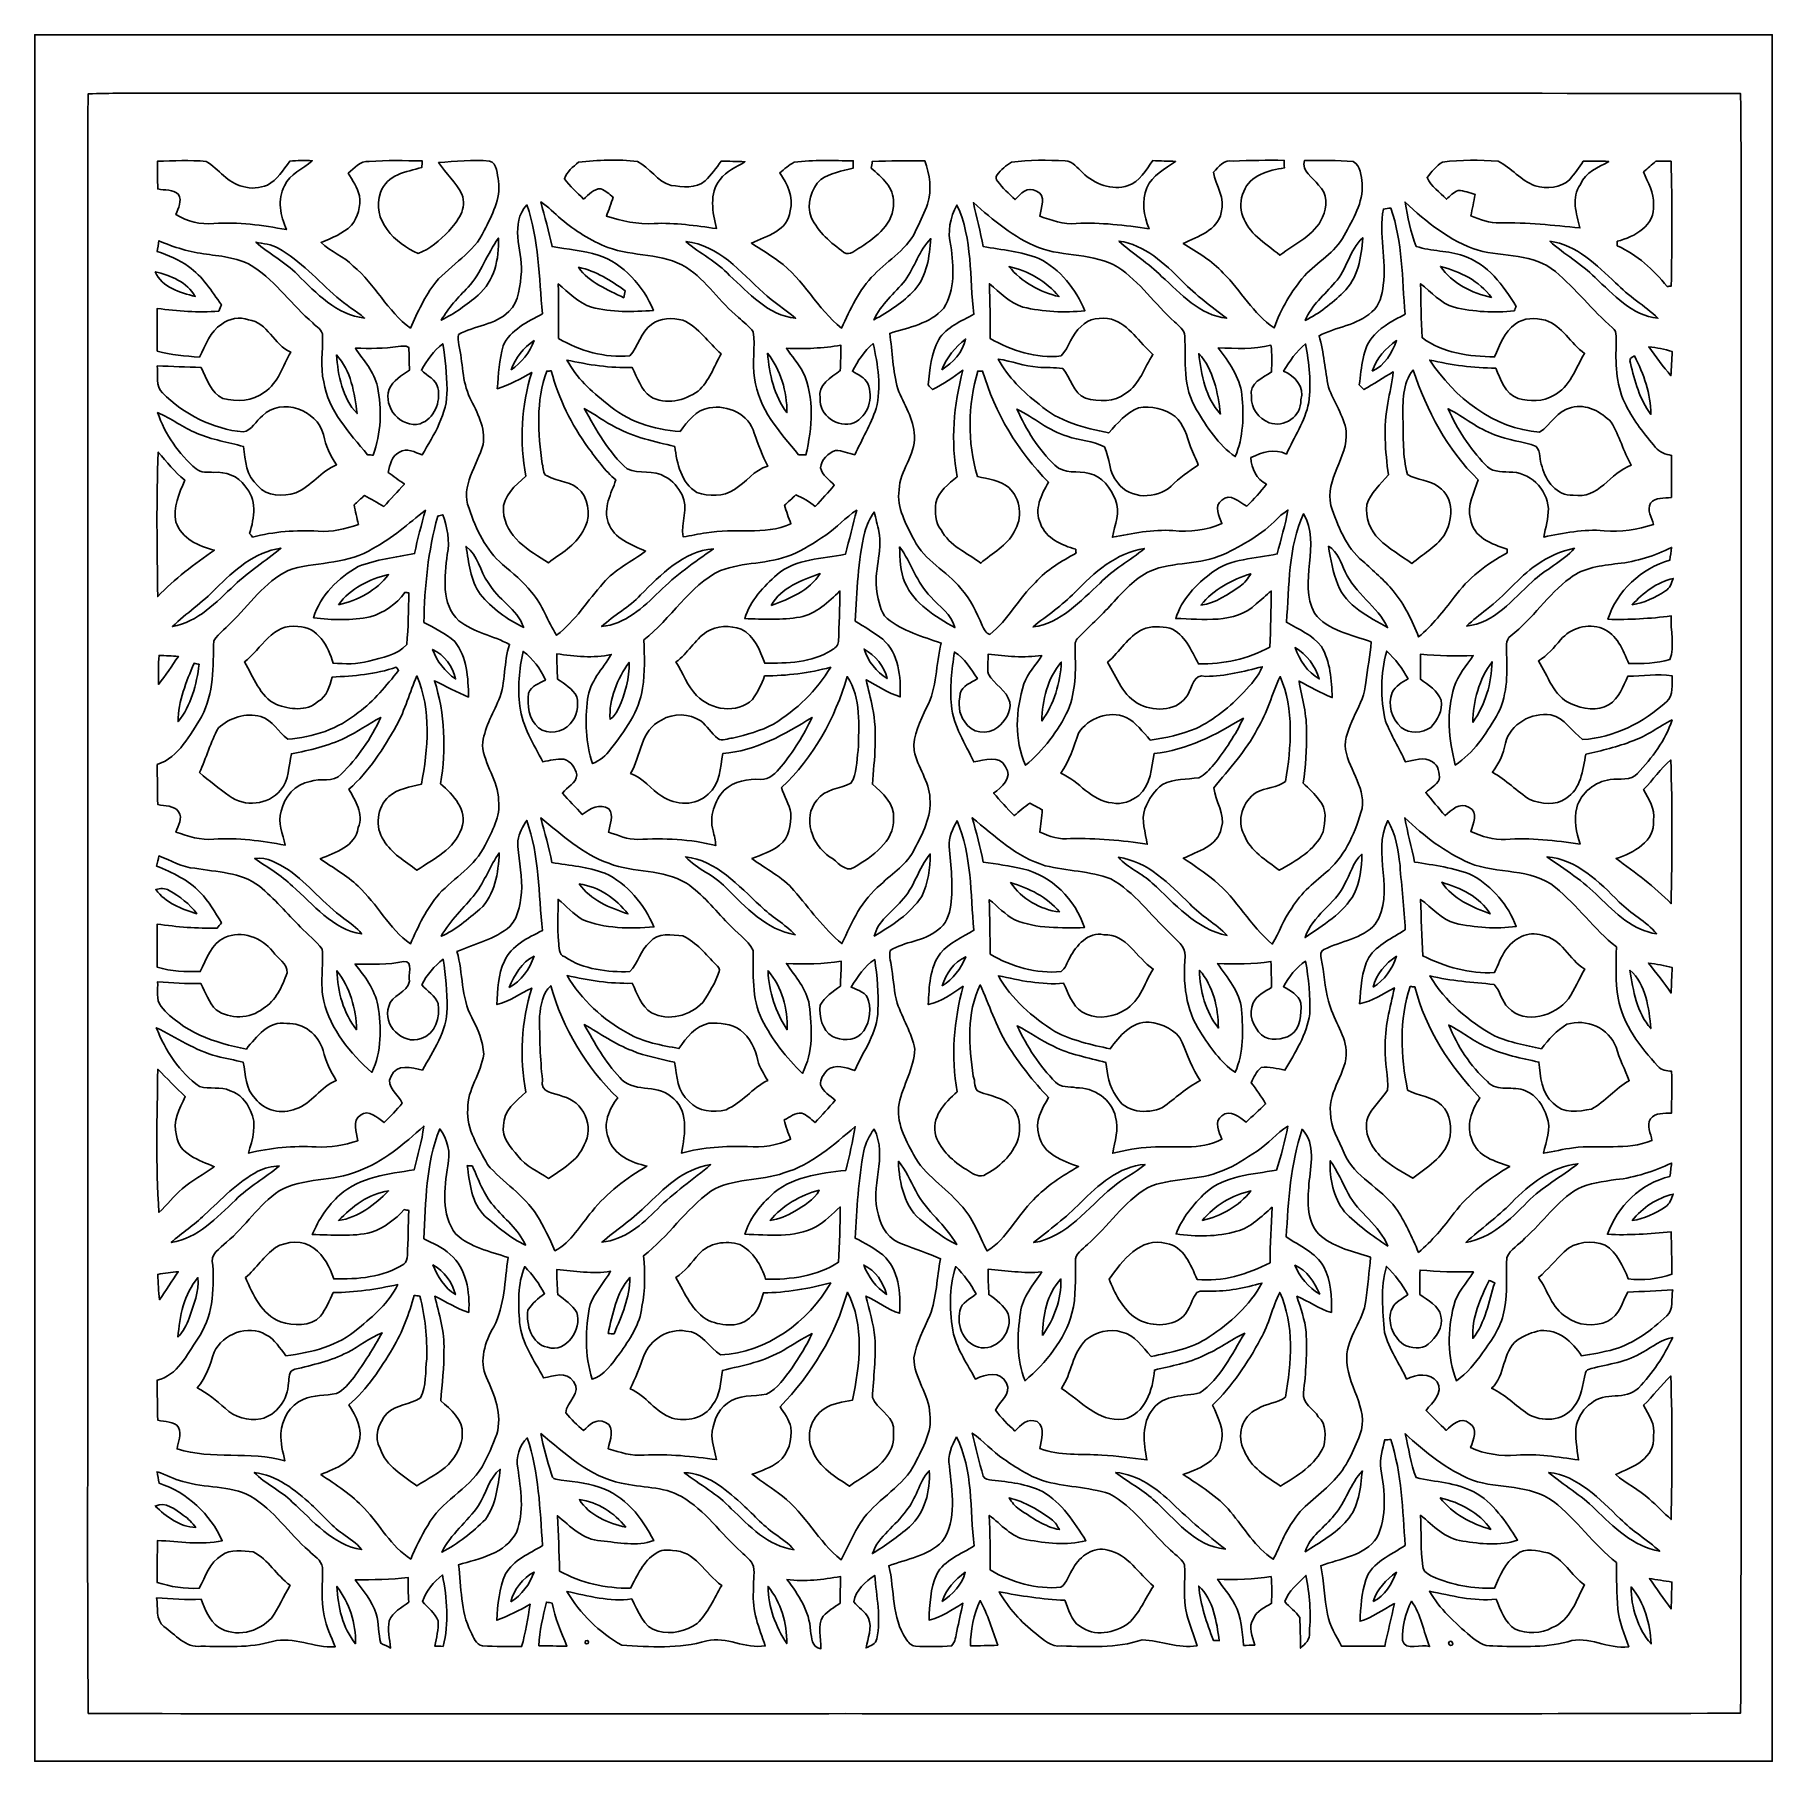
# Model space of a CAD drawing. Header units: centimetres. Extents: x -16.8 to 16.8, y -16.7 to 16.7.
import ezdxf

# ---------------------------------------------------------------- set-up
doc = ezdxf.new("R2010")
doc.units = ezdxf.units.CM
doc.header["$MEASUREMENT"] = 0
doc.layers.add('Layer 1', color=7, linetype='Continuous')

msp = doc.modelspace()

# ---------------------------------------------------------------- linework, layer by layer
at = {"layer": 'Layer 1', "color": 7}
for points, knots in [([(-16.77458, 16.66875), (-16.77458, 16.66875), (16.77458, 16.66875), (16.77458, 16.66875), (16.77458, 16.66875), (16.77458, 16.66875), (16.77458, -16.66875), (16.77458, -16.66875), (16.77458, -16.66875), (16.77458, -16.66875), (-16.77458, -16.66875), (-16.77458, -16.66875), (-16.77458, -16.66875), (-16.77458, -16.66875), (-16.77458, 16.66875), (-16.77458, 16.66875), (-16.77458, 16.66875), (-16.77458, 16.66875), (-16.77458, 16.66875), (-16.77458, 16.66875)], [0, 0, 0, 0, 0.16666667, 0.16666667, 0.16666667, 0.16666667, 0.33333333, 0.33333333, 0.33333333, 0.33333333, 0.5, 0.5, 0.5, 0.5, 0.66666667, 0.66666667, 0.66666667, 0.66666667, 1, 1, 1, 1]), ([(-15.74024, 15.52857), (-15.74659, 15.28551), (-15.75082, 15.04244), (-15.75153, 14.79903), (-15.75153, 14.79903), (-15.75153, 7.44961), (-15.75153, 0.09984), (-15.75153, -7.24958), (-15.75153, -7.24958), (-15.74412, -10.08098), (-15.7667, -12.91237), (-15.74024, -15.74377), (-15.74024, -15.74377), (-11.93412, -15.76211), (-8.12765, -15.74624), (-4.32153, -15.75153), (-4.32153, -15.75153), (2.50684, -15.74412), (9.33556, -15.76634), (16.16357, -15.74024), (16.16357, -15.74024), (16.18968, -8.14776), (16.16745, -0.55492), (16.17486, 7.03792), (16.17486, 7.03792), (16.16745, 9.86931), (16.19003, 12.70106), (16.16357, 15.5321), (16.16357, 15.5321), (5.94854, 15.5508), (-4.26649, 15.53351), (-14.48153, 15.54057), (-14.48153, 15.54057), (-14.90133, 15.54127), (-15.32079, 15.54057), (-15.74024, 15.52857)], [0, 0, 0, 0, 0.1, 0.1, 0.1, 0.1, 0.2, 0.2, 0.2, 0.2, 0.3, 0.3, 0.3, 0.3, 0.4, 0.4, 0.4, 0.4, 0.5, 0.5, 0.5, 0.5, 0.6, 0.6, 0.6, 0.6, 0.7, 0.7, 0.7, 0.7, 0.8, 0.8, 0.8, 0.8, 1, 1, 1, 1]), ([(-11.84875, 14.22859), (-11.70446, 14.23952), (-11.55947, 14.25011), (-11.41518, 14.23635), (-11.41518, 14.23635), (-11.5951, 14.07619), (-11.84981, 13.98693), (-11.95352, 13.75269), (-11.95352, 13.75269), (-12.0971, 13.48387), (-12.0269, 13.17202), (-11.91542, 12.90532), (-11.91542, 12.90532), (-12.37862, 12.98822), (-12.84534, 13.06124), (-13.31807, 13.0235), (-13.31807, 13.0235), (-13.57277, 13.00057), (-13.82995, 13.06512), (-14.04867, 13.19636), (-14.04867, 13.19636), (-14.00422, 13.31948), (-13.92555, 13.45882), (-13.99822, 13.58724), (-13.99822, 13.58724), (-14.10335, 13.68496), (-14.26633, 13.66026), (-14.39933, 13.69342), (-14.39933, 13.69342), (-14.40286, 13.87052), (-14.40744, 14.04761), (-14.40533, 14.22471), (-14.40533, 14.22471), (-14.09241, 14.23247), (-13.77774, 14.25257), (-13.46588, 14.22259), (-13.46588, 14.22259), (-13.21682, 14.0776), (-13.04996, 13.80278), (-12.75398, 13.73893), (-12.75398, 13.73893), (-12.60016, 13.68566), (-12.43189, 13.71), (-12.28302, 13.76574), (-12.28302, 13.76574), (-12.08723, 13.8617), (-11.97998, 14.0649), (-11.84875, 14.22859)], [0, 0, 0, 0, 0.07692308, 0.07692308, 0.07692308, 0.07692308, 0.15384615, 0.15384615, 0.15384615, 0.15384615, 0.23076923, 0.23076923, 0.23076923, 0.23076923, 0.30769231, 0.30769231, 0.30769231, 0.30769231, 0.38461538, 0.38461538, 0.38461538, 0.38461538, 0.46153846, 0.46153846, 0.46153846, 0.46153846, 0.53846154, 0.53846154, 0.53846154, 0.53846154, 0.61538462, 0.61538462, 0.61538462, 0.61538462, 0.69230769, 0.69230769, 0.69230769, 0.69230769, 0.76923077, 0.76923077, 0.76923077, 0.76923077, 0.84615385, 0.84615385, 0.84615385, 0.84615385, 1, 1, 1, 1]), ([(-10.72056, 13.99399), (-10.59991, 14.091), (-10.49338, 14.24023), (-10.31699, 14.22329), (-10.31699, 14.22329), (-9.97691, 14.24764), (-9.63577, 14.23741), (-9.29499, 14.23423), (-9.29499, 14.23423), (-9.29605, 14.19119), (-9.29746, 14.14851), (-9.29852, 14.10547), (-9.29852, 14.10547), (-9.59873, 14.02292), (-9.98079, 13.97), (-10.09544, 13.62322), (-10.09544, 13.62322), (-10.29194, 13.09829), (-9.80969, 12.63438), (-9.37013, 12.44565), (-9.37013, 12.44565), (-9.14188, 12.53102), (-8.95138, 12.70212), (-8.78205, 12.87321), (-8.78205, 12.87321), (-8.61766, 13.06442), (-8.4074, 13.31489), (-8.53123, 13.58829), (-8.53123, 13.58829), (-8.63459, 13.82148), (-8.83955, 13.9887), (-8.97714, 14.20001), (-8.97714, 14.20001), (-8.65046, 14.23176), (-8.32097, 14.2554), (-7.99289, 14.23035), (-7.99289, 14.23035), (-7.83519, 14.18378), (-7.85424, 13.96788), (-7.81756, 13.84229), (-7.81756, 13.84229), (-7.77381, 13.49481), (-7.94985, 13.18789), (-8.09449, 12.88874), (-8.09449, 12.88874), (-8.29169, 12.45799), (-8.73478, 12.23645), (-9.03323, 11.89038), (-9.03323, 11.89038), (-9.24243, 11.62297), (-9.37895, 11.309), (-9.52183, 11.00349), (-9.52183, 11.00349), (-9.96562, 11.32875), (-10.20269, 11.85086), (-10.62461, 12.20082), (-10.62461, 12.20082), (-10.80135, 12.39449), (-11.06135, 12.47704), (-11.24656, 12.65802), (-11.24656, 12.65802), (-11.04159, 12.74798), (-10.81969, 12.82277), (-10.66059, 12.98892), (-10.66059, 12.98892), (-10.53218, 13.14626), (-10.47997, 13.35864), (-10.50466, 13.55866), (-10.50466, 13.55866), (-10.53959, 13.71917), (-10.63801, 13.85499), (-10.72056, 13.99399)], [0, 0, 0, 0, 0.05263158, 0.05263158, 0.05263158, 0.05263158, 0.10526316, 0.10526316, 0.10526316, 0.10526316, 0.15789474, 0.15789474, 0.15789474, 0.15789474, 0.21052632, 0.21052632, 0.21052632, 0.21052632, 0.26315789, 0.26315789, 0.26315789, 0.26315789, 0.31578947, 0.31578947, 0.31578947, 0.31578947, 0.36842105, 0.36842105, 0.36842105, 0.36842105, 0.42105263, 0.42105263, 0.42105263, 0.42105263, 0.47368421, 0.47368421, 0.47368421, 0.47368421, 0.52631579, 0.52631579, 0.52631579, 0.52631579, 0.57894737, 0.57894737, 0.57894737, 0.57894737, 0.63157895, 0.63157895, 0.63157895, 0.63157895, 0.68421053, 0.68421053, 0.68421053, 0.68421053, 0.73684211, 0.73684211, 0.73684211, 0.73684211, 0.78947368, 0.78947368, 0.78947368, 0.78947368, 0.84210526, 0.84210526, 0.84210526, 0.84210526, 0.89473684, 0.89473684, 0.89473684, 0.89473684, 1, 1, 1, 1]), ([(-6.27451, 14.20954), (-5.8988, 14.24764), (-5.51427, 14.26633), (-5.13891, 14.22259), (-5.13891, 14.22259), (-4.89514, 14.10582), (-4.75721, 13.83065), (-4.4831, 13.75763), (-4.4831, 13.75763), (-4.27002, 13.73434), (-4.0072, 13.6906), (-3.83011, 13.84864), (-3.83011, 13.84864), (-3.71369, 13.96153), (-3.61456, 14.09241), (-3.52319, 14.22647), (-3.52319, 14.22647), (-3.36973, 14.22471), (-3.21522, 14.22435), (-3.06141, 14.21765), (-3.06141, 14.21765), (-3.22121, 14.10547), (-3.42971, 14.04902), (-3.53766, 13.87369), (-3.53766, 13.87369), (-3.76273, 13.60629), (-3.68406, 13.23657), (-3.61209, 12.92542), (-3.61209, 12.92542), (-4.01108, 12.98187), (-4.41113, 13.04114), (-4.81577, 13.02491), (-4.81577, 13.02491), (-5.12974, 13.00233), (-5.43913, 13.07465), (-5.73687, 13.16708), (-5.73687, 13.16708), (-5.69101, 13.28773), (-5.64621, 13.40908), (-5.60634, 13.5322), (-5.60634, 13.5322), (-5.68149, 13.59182), (-5.75345, 13.66132), (-5.84482, 13.69554), (-5.84482, 13.69554), (-5.98241, 13.6973), (-6.07836, 13.57665), (-6.17643, 13.49692), (-6.17643, 13.49692), (-6.30273, 13.62463), (-6.44349, 13.74105), (-6.54861, 13.88745), (-6.54861, 13.88745), (-6.49958, 14.02151), (-6.3821, 14.12099), (-6.27451, 14.20954)], [0, 0, 0, 0, 0.06666667, 0.06666667, 0.06666667, 0.06666667, 0.13333333, 0.13333333, 0.13333333, 0.13333333, 0.2, 0.2, 0.2, 0.2, 0.26666667, 0.26666667, 0.26666667, 0.26666667, 0.33333333, 0.33333333, 0.33333333, 0.33333333, 0.4, 0.4, 0.4, 0.4, 0.46666667, 0.46666667, 0.46666667, 0.46666667, 0.53333333, 0.53333333, 0.53333333, 0.53333333, 0.6, 0.6, 0.6, 0.6, 0.66666667, 0.66666667, 0.66666667, 0.66666667, 0.73333333, 0.73333333, 0.73333333, 0.73333333, 0.8, 0.8, 0.8, 0.8, 0.86666667, 0.86666667, 0.86666667, 0.86666667, 1, 1, 1, 1]), ([(-2.11314, 14.20918), (-1.7339, 14.25681), (-1.35079, 14.23458), (-0.96943, 14.23494), (-0.96943, 14.23494), (-0.97014, 14.18802), (-0.97049, 14.14145), (-0.9712, 14.09453), (-0.9712, 14.09453), (-1.18674, 14.04302), (-1.41041, 13.99787), (-1.59844, 13.87334), (-1.59844, 13.87334), (-1.78929, 13.69095), (-1.87713, 13.39321), (-1.77976, 13.14344), (-1.77976, 13.14344), (-1.65029, 12.85487), (-1.39912, 12.65061), (-1.15147, 12.46646), (-1.15147, 12.46646), (-1.03717, 12.38779), (-0.9211, 12.52502), (-0.82374, 12.56877), (-0.82374, 12.56877), (-0.53481, 12.76279), (-0.16828, 13.02914), (-0.19579, 13.42355), (-0.19579, 13.42355), (-0.1718, 13.71917), (-0.42792, 13.91461), (-0.62195, 14.09488), (-0.62195, 14.09488), (-0.6156, 14.13757), (-0.60925, 14.18061), (-0.60219, 14.22329), (-0.60219, 14.22329), (-0.26529, 14.23282), (0.07232, 14.23458), (0.40958, 14.23529), (0.40958, 14.23529), (0.50976, 13.97071), (0.54822, 13.67367), (0.46602, 13.39885), (0.46602, 13.39885), (0.40781, 13.23975), (0.33373, 13.08664), (0.26035, 12.93424), (0.26035, 12.93424), (0.10266, 12.53913), (-0.28787, 12.32888), (-0.56797, 12.03325), (-0.56797, 12.03325), (-0.86254, 11.74891), (-1.02341, 11.36721), (-1.19662, 11.00455), (-1.19662, 11.00455), (-1.66476, 11.37744), (-1.92652, 11.94435), (-2.41124, 12.29819), (-2.41124, 12.29819), (-2.5781, 12.42589), (-2.76296, 12.52573), (-2.93546, 12.64461), (-2.93546, 12.64461), (-2.64654, 12.77655), (-2.22497, 12.88803), (-2.18722, 13.26727), (-2.18722, 13.26727), (-2.11102, 13.53855), (-2.24402, 13.78797), (-2.39042, 14.00246), (-2.39042, 14.00246), (-2.30011, 14.07407), (-2.21121, 14.1478), (-2.11314, 14.20918)], [0, 0, 0, 0, 0.05, 0.05, 0.05, 0.05, 0.1, 0.1, 0.1, 0.1, 0.15, 0.15, 0.15, 0.15, 0.2, 0.2, 0.2, 0.2, 0.25, 0.25, 0.25, 0.25, 0.3, 0.3, 0.3, 0.3, 0.35, 0.35, 0.35, 0.35, 0.4, 0.4, 0.4, 0.4, 0.45, 0.45, 0.45, 0.45, 0.5, 0.5, 0.5, 0.5, 0.55, 0.55, 0.55, 0.55, 0.6, 0.6, 0.6, 0.6, 0.65, 0.65, 0.65, 0.65, 0.7, 0.7, 0.7, 0.7, 0.75, 0.75, 0.75, 0.75, 0.8, 0.8, 0.8, 0.8, 0.85, 0.85, 0.85, 0.85, 0.9, 0.9, 0.9, 0.9, 1, 1, 1, 1]), ([(2.08492, 14.20848), (2.42852, 14.25575), (2.77777, 14.24905), (3.1242, 14.23388), (3.1242, 14.23388), (3.26919, 14.22541), (3.35809, 14.09382), (3.45899, 14.00634), (3.45899, 14.00634), (3.683, 13.78303), (4.02555, 13.65215), (4.33634, 13.75692), (4.33634, 13.75692), (4.56565, 13.82924), (4.67924, 14.05784), (4.81365, 14.23776), (4.81365, 14.23776), (4.96006, 14.23317), (5.10681, 14.22823), (5.25392, 14.22294), (5.25392, 14.22294), (5.0546, 14.07442), (4.79637, 13.95942), (4.69794, 13.71459), (4.69794, 13.71459), (4.59458, 13.46059), (4.64079, 13.17131), (4.74204, 12.92401), (4.74204, 12.92401), (4.27496, 12.98998), (3.80577, 13.04749), (3.33269, 13.02667), (3.33269, 13.02667), (3.08857, 12.99598), (2.85856, 13.0877), (2.63349, 13.16567), (2.63349, 13.16567), (2.64971, 13.32512), (2.7686, 13.56819), (2.57069, 13.65003), (2.57069, 13.65003), (2.38866, 13.75198), (2.26166, 13.59747), (2.15406, 13.48493), (2.15406, 13.48493), (2.03588, 13.59958), (1.90994, 13.70894), (1.81328, 13.84265), (1.81328, 13.84265), (1.78435, 13.87546), (1.77447, 13.92802), (1.80693, 13.96224), (1.80693, 13.96224), (1.8863, 14.05678), (1.97626, 14.1478), (2.08492, 14.20848)], [0, 0, 0, 0, 0.06666667, 0.06666667, 0.06666667, 0.06666667, 0.13333333, 0.13333333, 0.13333333, 0.13333333, 0.2, 0.2, 0.2, 0.2, 0.26666667, 0.26666667, 0.26666667, 0.26666667, 0.33333333, 0.33333333, 0.33333333, 0.33333333, 0.4, 0.4, 0.4, 0.4, 0.46666667, 0.46666667, 0.46666667, 0.46666667, 0.53333333, 0.53333333, 0.53333333, 0.53333333, 0.6, 0.6, 0.6, 0.6, 0.66666667, 0.66666667, 0.66666667, 0.66666667, 0.73333333, 0.73333333, 0.73333333, 0.73333333, 0.8, 0.8, 0.8, 0.8, 0.86666667, 0.86666667, 0.86666667, 0.86666667, 1, 1, 1, 1]), ([(6.36729, 14.22894), (6.69537, 14.24376), (7.02451, 14.24622), (7.3533, 14.2434), (7.3533, 14.2434), (7.35295, 14.19507), (7.3533, 14.14674), (7.35365, 14.09806), (7.35365, 14.09806), (7.05309, 14.04937), (6.68726, 13.96436), (6.57119, 13.64051), (6.57119, 13.64051), (6.42091, 13.32512), (6.58707, 12.97164), (6.83225, 12.75962), (6.83225, 12.75962), (6.97512, 12.64109), (7.12294, 12.52784), (7.26863, 12.41178), (7.26863, 12.41178), (7.55615, 12.64003), (7.93503, 12.78819), (8.09166, 13.14556), (8.09166, 13.14556), (8.18409, 13.34311), (8.18938, 13.60981), (8.01441, 13.76539), (8.01441, 13.76539), (7.91527, 13.91814), (7.66868, 14.02821), (7.74453, 14.24376), (7.74453, 14.24376), (8.0578, 14.23846), (8.37283, 14.25081), (8.68539, 14.21977), (8.68539, 14.21977), (8.8325, 14.13792), (8.83779, 13.94284), (8.85331, 13.79643), (8.85331, 13.79643), (8.88436, 13.42425), (8.67622, 13.10569), (8.509, 12.79313), (8.509, 12.79313), (8.33332, 12.46152), (7.99324, 12.27808), (7.74065, 12.01491), (7.74065, 12.01491), (7.49053, 11.7154), (7.28557, 11.37567), (7.15504, 11.00737), (7.15504, 11.00737), (6.74441, 11.28007), (6.52145, 11.72951), (6.17467, 12.06571), (6.17467, 12.06571), (5.95842, 12.30736), (5.6709, 12.46646), (5.40209, 12.64038), (5.40209, 12.64038), (5.68007, 12.77655), (6.06742, 12.88803), (6.13445, 13.23446), (6.13445, 13.23446), (6.22512, 13.51527), (6.02721, 13.75057), (5.98487, 14.01339), (5.98487, 14.01339), (6.08577, 14.12028), (6.19054, 14.27515), (6.36729, 14.22894)], [0, 0, 0, 0, 0.05263158, 0.05263158, 0.05263158, 0.05263158, 0.10526316, 0.10526316, 0.10526316, 0.10526316, 0.15789474, 0.15789474, 0.15789474, 0.15789474, 0.21052632, 0.21052632, 0.21052632, 0.21052632, 0.26315789, 0.26315789, 0.26315789, 0.26315789, 0.31578947, 0.31578947, 0.31578947, 0.31578947, 0.36842105, 0.36842105, 0.36842105, 0.36842105, 0.42105263, 0.42105263, 0.42105263, 0.42105263, 0.47368421, 0.47368421, 0.47368421, 0.47368421, 0.52631579, 0.52631579, 0.52631579, 0.52631579, 0.57894737, 0.57894737, 0.57894737, 0.57894737, 0.63157895, 0.63157895, 0.63157895, 0.63157895, 0.68421053, 0.68421053, 0.68421053, 0.68421053, 0.73684211, 0.73684211, 0.73684211, 0.73684211, 0.78947368, 0.78947368, 0.78947368, 0.78947368, 0.84210526, 0.84210526, 0.84210526, 0.84210526, 0.89473684, 0.89473684, 0.89473684, 0.89473684, 1, 1, 1, 1]), ([(10.40977, 14.21024), (10.76431, 14.25469), (11.1252, 14.25328), (11.48151, 14.22823), (11.48151, 14.22823), (11.73939, 14.10335), (11.92001, 13.84829), (12.19764, 13.75375), (12.19764, 13.75375), (12.41989, 13.68813), (12.69047, 13.70789), (12.86475, 13.8744), (12.86475, 13.8744), (12.95859, 13.98587), (13.04466, 14.10547), (13.12616, 14.22682), (13.12616, 14.22682), (13.28914, 14.22682), (13.45459, 14.22894), (13.61863, 14.22294), (13.61863, 14.22294), (13.41508, 14.09947), (13.16214, 14.02186), (13.06901, 13.77703), (13.06901, 13.77703), (12.88979, 13.52691), (12.99245, 13.21188), (13.06124, 12.93989), (13.06124, 12.93989), (12.5476, 12.99104), (12.03396, 13.04361), (11.51678, 13.03902), (11.51678, 13.03902), (11.31676, 13.01891), (11.13402, 13.10393), (10.9534, 13.17307), (10.9534, 13.17307), (10.98444, 13.30889), (11.01125, 13.44577), (11.03842, 13.5823), (11.03842, 13.5823), (10.93329, 13.62146), (10.82322, 13.65356), (10.71174, 13.66414), (10.71174, 13.66414), (10.62108, 13.62922), (10.55441, 13.55549), (10.48279, 13.49304), (10.48279, 13.49304), (10.35967, 13.63133), (10.18928, 13.73787), (10.1092, 13.91003), (10.1092, 13.91003), (10.19104, 14.02503), (10.28912, 14.1351), (10.40977, 14.21024)], [0, 0, 0, 0, 0.06666667, 0.06666667, 0.06666667, 0.06666667, 0.13333333, 0.13333333, 0.13333333, 0.13333333, 0.2, 0.2, 0.2, 0.2, 0.26666667, 0.26666667, 0.26666667, 0.26666667, 0.33333333, 0.33333333, 0.33333333, 0.33333333, 0.4, 0.4, 0.4, 0.4, 0.46666667, 0.46666667, 0.46666667, 0.46666667, 0.53333333, 0.53333333, 0.53333333, 0.53333333, 0.6, 0.6, 0.6, 0.6, 0.66666667, 0.66666667, 0.66666667, 0.66666667, 0.73333333, 0.73333333, 0.73333333, 0.73333333, 0.8, 0.8, 0.8, 0.8, 0.86666667, 0.86666667, 0.86666667, 0.86666667, 1, 1, 1, 1]), ([(14.52809, 14.22823), (14.62052, 14.22859), (14.72636, 14.22823), (14.82266, 14.22612), (14.82266, 14.22612), (14.84136, 13.42284), (14.84066, 12.61921), (14.82478, 11.81594), (14.82478, 11.81594), (14.80467, 11.81382), (14.76375, 11.80994), (14.74364, 11.80782), (14.74364, 11.80782), (14.48012, 12.13132), (14.16685, 12.42095), (13.78303, 12.59311), (13.78303, 12.59311), (13.78197, 12.62239), (13.78197, 12.65167), (13.78197, 12.6806), (13.78197, 12.6806), (14.11252, 12.76456), (14.52386, 12.99034), (14.47976, 13.38897), (14.47976, 13.38897), (14.50128, 13.61793), (14.36652, 13.81337), (14.29173, 14.01939), (14.29173, 14.01939), (14.3704, 14.08853), (14.44907, 14.15803), (14.52809, 14.22823)], [0, 0, 0, 0, 0.11111111, 0.11111111, 0.11111111, 0.11111111, 0.22222222, 0.22222222, 0.22222222, 0.22222222, 0.33333333, 0.33333333, 0.33333333, 0.33333333, 0.44444444, 0.44444444, 0.44444444, 0.44444444, 0.55555556, 0.55555556, 0.55555556, 0.55555556, 0.66666667, 0.66666667, 0.66666667, 0.66666667, 0.77777778, 0.77777778, 0.77777778, 0.77777778, 1, 1, 1, 1]), ([(-7.00264, 13.44224), (-6.85906, 13.34735), (-6.73982, 13.22282), (-6.61317, 13.10781), (-6.61317, 13.10781), (-6.33977, 12.88627), (-6.03991, 12.69012), (-5.71006, 12.56347), (-5.71006, 12.56347), (-5.21723, 12.37968), (-4.65138, 12.45764), (-4.19171, 12.17577), (-4.19171, 12.17577), (-3.79554, 11.92107), (-3.54683, 11.50373), (-3.18523, 11.20846), (-3.18523, 11.20846), (-3.09069, 11.11744), (-2.97956, 11.04053), (-2.90054, 10.9347), (-2.90054, 10.9347), (-2.85891, 10.63837), (-2.9277, 10.33357), (-2.87761, 10.03582), (-2.87761, 10.03582), (-2.80317, 9.44986), (-2.38725, 8.99583), (-2.026, 8.55768), (-2.026, 8.55768), (-1.97838, 8.55627), (-1.93075, 8.55521), (-1.88278, 8.55416), (-1.88278, 8.55416), (-1.76671, 9.08015), (-1.71168, 9.65729), (-1.94134, 10.16176), (-1.94134, 10.16176), (-2.03482, 10.32157), (-2.15477, 10.46268), (-2.2606, 10.61403), (-2.2606, 10.61403), (-1.90782, 10.5978), (-1.5554, 10.61579), (-1.20685, 10.67364), (-1.20685, 10.67364), (-1.20756, 10.51066), (-1.21673, 10.34803), (-1.22026, 10.18469), (-1.22026, 10.18469), (-1.39524, 10.05134), (-1.66511, 9.91129), (-1.60761, 9.65024), (-1.60761, 9.65024), (-1.6383, 9.32145), (-1.25942, 9.05792), (-0.95779, 9.17681), (-0.95779, 9.17681), (-0.68263, 9.29922), (-0.57714, 9.66329), (-0.68686, 9.93211), (-0.68686, 9.93211), (-0.74754, 10.05205), (-0.87736, 10.10744), (-0.98707, 10.17199), (-0.98707, 10.17199), (-0.88194, 10.36849), (-0.75812, 10.5604), (-0.58632, 10.70539), (-0.58632, 10.70539), (-0.49283, 10.29723), (-0.42616, 9.86226), (-0.52846, 9.44986), (-0.52846, 9.44986), (-0.63571, 9.13941), (-0.80363, 8.85543), (-0.94015, 8.55768), (-0.94015, 8.55768), (-1.06327, 8.58661), (-1.18533, 8.64164), (-1.31233, 8.64094), (-1.31233, 8.64094), (-1.45486, 8.59155), (-1.58821, 8.4642), (-1.60267, 8.30827), (-1.60267, 8.30827), (-1.57233, 8.16292), (-1.43263, 8.07614), (-1.33597, 7.97454), (-1.33597, 7.97454), (-1.45239, 7.83131), (-1.57903, 7.69726), (-1.70321, 7.56144), (-1.70321, 7.56144), (-1.81822, 7.6514), (-1.94345, 7.72901), (-2.08033, 7.78192), (-2.08033, 7.78192), (-2.13395, 7.73254), (-2.24155, 7.63376), (-2.29553, 7.58472), (-2.29553, 7.58472), (-2.26307, 7.46301), (-2.22144, 7.34377), (-2.17382, 7.22736), (-2.17382, 7.22736), (-2.6924, 6.98923), (-3.26461, 7.15292), (-3.80683, 7.05026), (-3.80683, 7.05026), (-3.95817, 7.03404), (-4.10457, 6.99135), (-4.25591, 6.97512), (-4.25591, 6.97512), (-4.30071, 7.24464), (-4.14408, 7.53181), (-4.27637, 7.78545), (-4.27637, 7.78545), (-4.35398, 7.92551), (-4.4517, 8.06767), (-4.60234, 8.134), (-4.60234, 8.134), (-4.82388, 8.26946), (-5.10328, 8.18303), (-5.33435, 8.2871), (-5.33435, 8.2871), (-5.69877, 8.60284), (-5.92878, 9.03746), (-6.16585, 9.44951), (-6.16585, 9.44951), (-5.95383, 9.3412), (-5.76827, 9.18916), (-5.55237, 9.08791), (-5.55237, 9.08791), (-5.20171, 8.89141), (-4.80272, 8.81944), (-4.41819, 8.71749), (-4.41819, 8.71749), (-4.36915, 8.39682), (-4.29578, 8.00841), (-3.98921, 7.83167), (-3.98921, 7.83167), (-3.75708, 7.75017), (-3.47486, 7.74382), (-3.26531, 7.88846), (-3.26531, 7.88846), (-3.03918, 8.02181), (-2.88466, 8.26876), (-2.62043, 8.33684), (-2.62043, 8.33684), (-2.72239, 8.54357), (-2.80564, 8.75877), (-2.88361, 8.97537), (-2.88361, 8.97537), (-2.97462, 9.34014), (-3.40043, 9.53311), (-3.75109, 9.46256), (-3.75109, 9.46256), (-4.00826, 9.4301), (-4.16842, 9.19656), (-4.31271, 9.00783), (-4.31271, 9.00783), (-4.82388, 9.03676), (-5.33718, 9.20891), (-5.72629, 9.54864), (-5.72629, 9.54864), (-6.03074, 9.77935), (-6.31437, 10.04852), (-6.49887, 10.38789), (-6.49887, 10.38789), (-6.08401, 10.29406), (-5.66314, 10.23232), (-5.23593, 10.2429), (-5.23593, 10.2429), (-5.13574, 10.04746), (-5.07436, 9.81569), (-4.88809, 9.68163), (-4.88809, 9.68163), (-4.59352, 9.51089), (-4.22839, 9.60261), (-3.96663, 9.78817), (-3.96663, 9.78817), (-3.74932, 9.97797), (-3.66254, 10.26407), (-3.51966, 10.50608), (-3.51966, 10.50608), (-3.76943, 10.72021), (-3.94899, 11.01866), (-4.25909, 11.15766), (-4.25909, 11.15766), (-4.45946, 11.20387), (-4.69583, 11.21022), (-4.86481, 11.07546), (-4.86481, 11.07546), (-5.074, 10.928), (-5.11916, 10.6493), (-5.28496, 10.46621), (-5.28496, 10.46621), (-5.76509, 10.42705), (-6.24911, 10.55934), (-6.65939, 10.80629), (-6.65939, 10.80629), (-6.66644, 11.15695), (-6.65163, 11.50796), (-6.66679, 11.85827), (-6.66679, 11.85827), (-6.46465, 11.69282), (-6.2805, 11.49103), (-6.02474, 11.40707), (-6.02474, 11.40707), (-5.63386, 11.30935), (-5.22711, 11.31394), (-4.82847, 11.34604), (-4.82847, 11.34604), (-5.02567, 11.82017), (-5.40103, 12.24562), (-5.89562, 12.41531), (-5.89562, 12.41531), (-6.1849, 12.50174), (-6.48794, 12.52537), (-6.78392, 12.57829), (-6.78392, 12.57829), (-6.84777, 12.86863), (-6.92997, 13.15402), (-7.00264, 13.44224)], [0, 0, 0, 0, 0.01754386, 0.01754386, 0.01754386, 0.01754386, 0.03508772, 0.03508772, 0.03508772, 0.03508772, 0.05263158, 0.05263158, 0.05263158, 0.05263158, 0.07017544, 0.07017544, 0.07017544, 0.07017544, 0.0877193, 0.0877193, 0.0877193, 0.0877193, 0.10526316, 0.10526316, 0.10526316, 0.10526316, 0.12280702, 0.12280702, 0.12280702, 0.12280702, 0.14035088, 0.14035088, 0.14035088, 0.14035088, 0.15789474, 0.15789474, 0.15789474, 0.15789474, 0.1754386, 0.1754386, 0.1754386, 0.1754386, 0.19298246, 0.19298246, 0.19298246, 0.19298246, 0.21052632, 0.21052632, 0.21052632, 0.21052632, 0.22807018, 0.22807018, 0.22807018, 0.22807018, 0.24561404, 0.24561404, 0.24561404, 0.24561404, 0.26315789, 0.26315789, 0.26315789, 0.26315789, 0.28070175, 0.28070175, 0.28070175, 0.28070175, 0.29824561, 0.29824561, 0.29824561, 0.29824561, 0.31578947, 0.31578947, 0.31578947, 0.31578947, 0.33333333, 0.33333333, 0.33333333, 0.33333333, 0.35087719, 0.35087719, 0.35087719, 0.35087719, 0.36842105, 0.36842105, 0.36842105, 0.36842105, 0.38596491, 0.38596491, 0.38596491, 0.38596491, 0.40350877, 0.40350877, 0.40350877, 0.40350877, 0.42105263, 0.42105263, 0.42105263, 0.42105263, 0.43859649, 0.43859649, 0.43859649, 0.43859649, 0.45614035, 0.45614035, 0.45614035, 0.45614035, 0.47368421, 0.47368421, 0.47368421, 0.47368421, 0.49122807, 0.49122807, 0.49122807, 0.49122807, 0.50877193, 0.50877193, 0.50877193, 0.50877193, 0.52631579, 0.52631579, 0.52631579, 0.52631579, 0.54385965, 0.54385965, 0.54385965, 0.54385965, 0.56140351, 0.56140351, 0.56140351, 0.56140351, 0.57894737, 0.57894737, 0.57894737, 0.57894737, 0.59649123, 0.59649123, 0.59649123, 0.59649123, 0.61403509, 0.61403509, 0.61403509, 0.61403509, 0.63157895, 0.63157895, 0.63157895, 0.63157895, 0.64912281, 0.64912281, 0.64912281, 0.64912281, 0.66666667, 0.66666667, 0.66666667, 0.66666667, 0.68421053, 0.68421053, 0.68421053, 0.68421053, 0.70175439, 0.70175439, 0.70175439, 0.70175439, 0.71929825, 0.71929825, 0.71929825, 0.71929825, 0.73684211, 0.73684211, 0.73684211, 0.73684211, 0.75438596, 0.75438596, 0.75438596, 0.75438596, 0.77192982, 0.77192982, 0.77192982, 0.77192982, 0.78947368, 0.78947368, 0.78947368, 0.78947368, 0.80701754, 0.80701754, 0.80701754, 0.80701754, 0.8245614, 0.8245614, 0.8245614, 0.8245614, 0.84210526, 0.84210526, 0.84210526, 0.84210526, 0.85964912, 0.85964912, 0.85964912, 0.85964912, 0.87719298, 0.87719298, 0.87719298, 0.87719298, 0.89473684, 0.89473684, 0.89473684, 0.89473684, 0.9122807, 0.9122807, 0.9122807, 0.9122807, 0.92982456, 0.92982456, 0.92982456, 0.92982456, 0.94736842, 0.94736842, 0.94736842, 0.94736842, 0.96491228, 0.96491228, 0.96491228, 0.96491228, 1, 1, 1, 1]), ([(1.35043, 13.42884), (1.73037, 13.09017), (2.12831, 12.75115), (2.60703, 12.56171), (2.60703, 12.56171), (3.10092, 12.37086), (3.67453, 12.46082), (4.13808, 12.18177), (4.13808, 12.18177), (4.56847, 11.90166), (4.85281, 11.46175), (5.23452, 11.12661), (5.23452, 11.12661), (5.31142, 11.04512), (5.43137, 10.97456), (5.43278, 10.84898), (5.43278, 10.84898), (5.44654, 10.37237), (5.39468, 9.85061), (5.65467, 9.42904), (5.65467, 9.42904), (5.85823, 9.09461), (6.08012, 8.75136), (6.40539, 8.52241), (6.40539, 8.52241), (6.56414, 8.89706), (6.5719, 9.31686), (6.53591, 9.71621), (6.53591, 9.71621), (6.48758, 10.06263), (6.28368, 10.35473), (6.0766, 10.62496), (6.0766, 10.62496), (6.41703, 10.60697), (6.76099, 10.59392), (7.09577, 10.67259), (7.09577, 10.67259), (7.12294, 10.50255), (7.106, 10.33004), (7.10812, 10.15859), (7.10812, 10.15859), (6.94126, 10.04782), (6.66432, 9.94269), (6.72042, 9.68375), (6.72042, 9.68375), (6.69784, 9.46185), (6.86012, 9.2516), (7.06155, 9.17751), (7.06155, 9.17751), (7.34836, 9.07344), (7.68914, 9.29887), (7.67115, 9.61707), (7.67115, 9.61707), (7.74947, 9.87319), (7.55721, 10.08133), (7.33989, 10.1727), (7.33989, 10.1727), (7.45596, 10.36567), (7.58155, 10.56005), (7.76358, 10.69763), (7.76358, 10.69763), (7.83308, 10.32545), (7.87717, 9.94339), (7.82637, 9.56592), (7.82637, 9.56592), (7.74876, 9.2075), (7.54415, 8.89952), (7.39281, 8.57109), (7.39281, 8.57109), (7.16351, 8.68751), (6.92432, 8.60778), (6.70948, 8.50265), (6.70948, 8.50265), (6.71301, 8.2871), (6.81919, 8.09131), (7.00899, 7.99042), (7.00899, 7.99042), (6.89786, 7.83696), (6.76346, 7.70255), (6.63011, 7.56849), (6.63011, 7.56849), (6.48511, 7.64222), (6.30379, 7.83096), (6.14645, 7.68279), (6.14645, 7.68279), (5.98946, 7.56744), (6.09141, 7.37059), (6.14927, 7.23053), (6.14927, 7.23053), (5.8547, 7.0933), (5.52238, 7.06402), (5.20206, 7.09295), (5.20206, 7.09295), (4.80871, 7.12505), (4.41889, 7.03615), (4.03437, 6.96595), (4.03437, 6.96595), (4.07247, 7.20372), (4.19629, 7.45208), (4.09399, 7.68809), (4.09399, 7.68809), (3.99944, 7.91316), (3.83787, 8.14599), (3.58422, 8.19785), (3.58422, 8.19785), (3.36762, 8.25253), (3.09704, 8.18162), (2.92347, 8.35554), (2.92347, 8.35554), (2.60632, 8.65964), (2.36926, 9.04169), (2.1911, 9.44104), (2.1911, 9.44104), (2.51848, 9.27488), (2.80388, 9.02194), (3.16054, 8.91681), (3.16054, 8.91681), (3.39266, 8.82826), (3.65548, 8.82826), (3.87844, 8.71467), (3.87844, 8.71467), (3.99027, 8.49842), (3.9564, 8.20632), (4.13597, 8.01723), (4.13597, 8.01723), (4.36633, 7.69514), (4.88844, 7.69796), (5.16961, 7.95302), (5.16961, 7.95302), (5.32589, 8.10895), (5.50439, 8.23736), (5.68925, 8.35695), (5.68925, 8.35695), (5.65573, 8.48078), (5.58236, 8.58873), (5.54284, 8.71008), (5.54284, 8.71008), (5.47194, 8.91857), (5.41584, 9.14541), (5.24439, 9.29887), (5.24439, 9.29887), (5.04754, 9.45374), (4.78084, 9.49925), (4.53707, 9.46785), (4.53707, 9.46785), (4.30142, 9.36801), (4.12997, 9.16764), (3.96346, 8.98102), (3.96346, 8.98102), (3.48827, 9.07838), (2.98732, 9.19692), (2.62043, 9.53488), (2.62043, 9.53488), (2.30187, 9.76947), (2.02248, 10.05875), (1.82951, 10.40659), (1.82951, 10.40659), (2.08668, 10.36567), (2.33257, 10.2683), (2.59468, 10.25278), (2.59468, 10.25278), (2.75343, 10.23232), (2.915, 10.25031), (3.0734, 10.22491), (3.0734, 10.22491), (3.2318, 10.04711), (3.27166, 9.74901), (3.51261, 9.65094), (3.51261, 9.65094), (3.77084, 9.57897), (4.07317, 9.57368), (4.29577, 9.74478), (4.29577, 9.74478), (4.5653, 9.92046), (4.64538, 10.24361), (4.81753, 10.4962), (4.81753, 10.4962), (4.55189, 10.72444), (4.36668, 11.06558), (4.01461, 11.17565), (4.01461, 11.17565), (3.81318, 11.21798), (3.57434, 11.19858), (3.42935, 11.03489), (3.42935, 11.03489), (3.24167, 10.88884), (3.20604, 10.62849), (3.0413, 10.46656), (3.0413, 10.46656), (2.56258, 10.41259), (2.08668, 10.56958), (1.67464, 10.80347), (1.67464, 10.80347), (1.67499, 11.15589), (1.67252, 11.50832), (1.65806, 11.86074), (1.65806, 11.86074), (1.86549, 11.69846), (2.04435, 11.48644), (2.30611, 11.40919), (2.30611, 11.40919), (2.69734, 11.31958), (3.10409, 11.29841), (3.50344, 11.33828), (3.50344, 11.33828), (3.32387, 11.75561), (3.02789, 12.14473), (2.61303, 12.34722), (2.61303, 12.34722), (2.27154, 12.48692), (1.90006, 12.5155), (1.54023, 12.57864), (1.54023, 12.57864), (1.48625, 12.86404), (1.40688, 13.14379), (1.35043, 13.42884)], [0, 0, 0, 0, 0.01818182, 0.01818182, 0.01818182, 0.01818182, 0.03636364, 0.03636364, 0.03636364, 0.03636364, 0.05454545, 0.05454545, 0.05454545, 0.05454545, 0.07272727, 0.07272727, 0.07272727, 0.07272727, 0.09090909, 0.09090909, 0.09090909, 0.09090909, 0.10909091, 0.10909091, 0.10909091, 0.10909091, 0.12727273, 0.12727273, 0.12727273, 0.12727273, 0.14545455, 0.14545455, 0.14545455, 0.14545455, 0.16363636, 0.16363636, 0.16363636, 0.16363636, 0.18181818, 0.18181818, 0.18181818, 0.18181818, 0.2, 0.2, 0.2, 0.2, 0.21818182, 0.21818182, 0.21818182, 0.21818182, 0.23636364, 0.23636364, 0.23636364, 0.23636364, 0.25454545, 0.25454545, 0.25454545, 0.25454545, 0.27272727, 0.27272727, 0.27272727, 0.27272727, 0.29090909, 0.29090909, 0.29090909, 0.29090909, 0.30909091, 0.30909091, 0.30909091, 0.30909091, 0.32727273, 0.32727273, 0.32727273, 0.32727273, 0.34545455, 0.34545455, 0.34545455, 0.34545455, 0.36363636, 0.36363636, 0.36363636, 0.36363636, 0.38181818, 0.38181818, 0.38181818, 0.38181818, 0.4, 0.4, 0.4, 0.4, 0.41818182, 0.41818182, 0.41818182, 0.41818182, 0.43636364, 0.43636364, 0.43636364, 0.43636364, 0.45454545, 0.45454545, 0.45454545, 0.45454545, 0.47272727, 0.47272727, 0.47272727, 0.47272727, 0.49090909, 0.49090909, 0.49090909, 0.49090909, 0.50909091, 0.50909091, 0.50909091, 0.50909091, 0.52727273, 0.52727273, 0.52727273, 0.52727273, 0.54545455, 0.54545455, 0.54545455, 0.54545455, 0.56363636, 0.56363636, 0.56363636, 0.56363636, 0.58181818, 0.58181818, 0.58181818, 0.58181818, 0.6, 0.6, 0.6, 0.6, 0.61818182, 0.61818182, 0.61818182, 0.61818182, 0.63636364, 0.63636364, 0.63636364, 0.63636364, 0.65454545, 0.65454545, 0.65454545, 0.65454545, 0.67272727, 0.67272727, 0.67272727, 0.67272727, 0.69090909, 0.69090909, 0.69090909, 0.69090909, 0.70909091, 0.70909091, 0.70909091, 0.70909091, 0.72727273, 0.72727273, 0.72727273, 0.72727273, 0.74545455, 0.74545455, 0.74545455, 0.74545455, 0.76363636, 0.76363636, 0.76363636, 0.76363636, 0.78181818, 0.78181818, 0.78181818, 0.78181818, 0.8, 0.8, 0.8, 0.8, 0.81818182, 0.81818182, 0.81818182, 0.81818182, 0.83636364, 0.83636364, 0.83636364, 0.83636364, 0.85454545, 0.85454545, 0.85454545, 0.85454545, 0.87272727, 0.87272727, 0.87272727, 0.87272727, 0.89090909, 0.89090909, 0.89090909, 0.89090909, 0.90909091, 0.90909091, 0.90909091, 0.90909091, 0.92727273, 0.92727273, 0.92727273, 0.92727273, 0.94545455, 0.94545455, 0.94545455, 0.94545455, 0.96363636, 0.96363636, 0.96363636, 0.96363636, 1, 1, 1, 1]), ([(9.68551, 13.43872), (10.09615, 13.05101), (10.55017, 12.68412), (11.09486, 12.50738), (11.09486, 12.50738), (11.59122, 12.37156), (12.17048, 12.45447), (12.58746, 12.09499), (12.58746, 12.09499), (12.98504, 11.76443), (13.29725, 11.34392), (13.69307, 11.01019), (13.69307, 11.01019), (13.79432, 10.92553), (13.75057, 10.77771), (13.76186, 10.66024), (13.76186, 10.66024), (13.74422, 10.27007), (13.76715, 9.85943), (13.95166, 9.50701), (13.95166, 9.50701), (14.09982, 9.21138), (14.31043, 8.95244), (14.52245, 8.70056), (14.52245, 8.70056), (14.59653, 8.60354), (14.71471, 8.5658), (14.83007, 8.54569), (14.83007, 8.54569), (14.83219, 8.27581), (14.83501, 8.00523), (14.82619, 7.73536), (14.82619, 7.73536), (14.68861, 7.71349), (14.52139, 7.741), (14.4212, 7.626), (14.4212, 7.626), (14.35382, 7.48806), (14.44449, 7.34519), (14.48294, 7.21325), (14.48294, 7.21325), (14.17532, 7.11341), (13.85076, 7.06296), (13.52762, 7.09048), (13.52762, 7.09048), (13.13356, 7.12999), (12.74551, 7.04109), (12.36098, 6.97054), (12.36098, 6.97054), (12.40155, 7.15116), (12.45235, 7.33213), (12.452, 7.51875), (12.452, 7.51875), (12.43118, 7.90081), (12.08123, 8.24089), (11.69352, 8.22254), (11.69352, 8.22254), (11.53266, 8.23701), (11.34004, 8.22607), (11.22962, 8.37106), (11.22962, 8.37106), (10.93505, 8.68539), (10.69164, 9.05263), (10.51525, 9.44562), (10.51525, 9.44562), (10.82322, 9.29393), (11.08534, 9.05792), (11.41377, 8.94644), (11.41377, 8.94644), (11.67024, 8.83532), (11.95634, 8.82086), (12.21564, 8.72031), (12.21564, 8.72031), (12.30806, 8.61483), (12.27526, 8.45009), (12.32994, 8.32661), (12.32994, 8.32661), (12.40296, 8.05427), (12.61322, 7.76111), (12.93001, 7.78051), (12.93001, 7.78051), (13.41755, 7.68385), (13.64686, 8.21761), (14.05255, 8.35801), (14.05255, 8.35801), (13.90086, 8.62401), (13.82183, 8.92422), (13.66732, 9.18739), (13.66732, 9.18739), (13.47258, 9.38601), (13.18648, 9.55146), (12.89826, 9.4682), (12.89826, 9.4682), (12.62239, 9.42375), (12.50244, 9.13236), (12.28337, 8.9976), (12.28337, 8.9976), (11.39155, 9.05404), (10.63978, 9.66646), (10.16212, 10.38648), (10.16212, 10.38648), (10.58086, 10.29511), (11.00349, 10.22844), (11.43494, 10.23338), (11.43494, 10.23338), (11.53724, 10.01183), (11.60992, 9.7349), (11.86921, 9.64636), (11.86921, 9.64636), (12.09005, 9.58744), (12.34934, 9.57897), (12.55113, 9.70421), (12.55113, 9.70421), (12.8718, 9.86331), (12.9734, 10.2295), (13.1505, 10.51454), (13.1505, 10.51454), (12.88168, 10.71174), (12.72081, 11.0423), (12.39379, 11.15907), (12.39379, 11.15907), (12.20082, 11.20281), (11.97539, 11.21092), (11.81312, 11.08004), (11.81312, 11.08004), (11.59616, 10.9347), (11.51361, 10.67647), (11.41201, 10.44928), (11.41201, 10.44928), (10.93082, 10.45457), (10.40518, 10.52266), (10.01324, 10.82146), (10.01324, 10.82146), (9.98855, 11.16753), (9.99666, 11.51467), (9.98361, 11.86109), (9.98361, 11.86109), (10.19387, 11.70164), (10.36708, 11.48221), (10.63131, 11.40672), (10.63131, 11.40672), (11.01019, 11.32029), (11.40672, 11.29101), (11.79336, 11.34075), (11.79336, 11.34075), (11.80253, 11.36191), (11.82017, 11.40354), (11.82899, 11.42436), (11.82899, 11.42436), (11.58205, 11.82476), (11.28077, 12.2488), (10.81193, 12.39802), (10.81193, 12.39802), (10.51948, 12.50844), (10.1921, 12.47846), (9.90106, 12.58288), (9.90106, 12.58288), (9.7917, 12.85557), (9.72891, 13.14767), (9.68551, 13.43872)], [0, 0, 0, 0, 0.02439024, 0.02439024, 0.02439024, 0.02439024, 0.04878049, 0.04878049, 0.04878049, 0.04878049, 0.07317073, 0.07317073, 0.07317073, 0.07317073, 0.09756098, 0.09756098, 0.09756098, 0.09756098, 0.12195122, 0.12195122, 0.12195122, 0.12195122, 0.14634146, 0.14634146, 0.14634146, 0.14634146, 0.17073171, 0.17073171, 0.17073171, 0.17073171, 0.19512195, 0.19512195, 0.19512195, 0.19512195, 0.2195122, 0.2195122, 0.2195122, 0.2195122, 0.24390244, 0.24390244, 0.24390244, 0.24390244, 0.26829268, 0.26829268, 0.26829268, 0.26829268, 0.29268293, 0.29268293, 0.29268293, 0.29268293, 0.31707317, 0.31707317, 0.31707317, 0.31707317, 0.34146341, 0.34146341, 0.34146341, 0.34146341, 0.36585366, 0.36585366, 0.36585366, 0.36585366, 0.3902439, 0.3902439, 0.3902439, 0.3902439, 0.41463415, 0.41463415, 0.41463415, 0.41463415, 0.43902439, 0.43902439, 0.43902439, 0.43902439, 0.46341463, 0.46341463, 0.46341463, 0.46341463, 0.48780488, 0.48780488, 0.48780488, 0.48780488, 0.51219512, 0.51219512, 0.51219512, 0.51219512, 0.53658537, 0.53658537, 0.53658537, 0.53658537, 0.56097561, 0.56097561, 0.56097561, 0.56097561, 0.58536585, 0.58536585, 0.58536585, 0.58536585, 0.6097561, 0.6097561, 0.6097561, 0.6097561, 0.63414634, 0.63414634, 0.63414634, 0.63414634, 0.65853659, 0.65853659, 0.65853659, 0.65853659, 0.68292683, 0.68292683, 0.68292683, 0.68292683, 0.70731707, 0.70731707, 0.70731707, 0.70731707, 0.73170732, 0.73170732, 0.73170732, 0.73170732, 0.75609756, 0.75609756, 0.75609756, 0.75609756, 0.7804878, 0.7804878, 0.7804878, 0.7804878, 0.80487805, 0.80487805, 0.80487805, 0.80487805, 0.82926829, 0.82926829, 0.82926829, 0.82926829, 0.85365854, 0.85365854, 0.85365854, 0.85365854, 0.87804878, 0.87804878, 0.87804878, 0.87804878, 0.90243902, 0.90243902, 0.90243902, 0.90243902, 0.92682927, 0.92682927, 0.92682927, 0.92682927, 0.95121951, 0.95121951, 0.95121951, 0.95121951, 1, 1, 1, 1]), ([(-7.37623, 12.09393), (-7.36529, 12.52114), (-7.60836, 13.0235), (-7.27181, 13.38368), (-7.27181, 13.38368), (-7.0358, 12.70706), (-7.03897, 11.98527), (-6.97371, 11.28042), (-6.97371, 11.28042), (-7.25734, 11.12061), (-7.59107, 10.9788), (-7.72971, 10.65953), (-7.72971, 10.65953), (-7.81121, 10.39319), (-7.81544, 10.10955), (-7.84472, 9.83403), (-7.84472, 9.83403), (-7.60589, 9.90282), (-7.39105, 10.02806), (-7.17691, 10.15012), (-7.17691, 10.15012), (-7.38399, 9.50595), (-7.41363, 8.80851), (-7.29298, 8.14387), (-7.29298, 8.14387), (-7.49159, 7.96396), (-7.74347, 7.77099), (-7.72619, 7.46831), (-7.72619, 7.46831), (-7.69267, 6.97794), (-7.22912, 6.69996), (-6.85236, 6.47347), (-6.85236, 6.47347), (-6.62023, 6.65692), (-6.33765, 6.80367), (-6.19337, 7.07425), (-6.19337, 7.07425), (-6.03885, 7.30497), (-6.05755, 7.63164), (-6.22476, 7.85072), (-6.22476, 7.85072), (-6.39304, 8.04333), (-6.66785, 8.03945), (-6.8834, 8.14917), (-6.8834, 8.14917), (-6.96983, 8.18092), (-6.94761, 8.32097), (-6.97442, 8.37636), (-6.97442, 8.37636), (-7.06261, 8.97361), (-7.09824, 9.59732), (-6.88975, 10.17341), (-6.88975, 10.17341), (-6.86717, 10.17446), (-6.82237, 10.17623), (-6.80014, 10.17729), (-6.80014, 10.17729), (-6.65868, 9.64353), (-6.41491, 9.13906), (-6.08718, 8.69491), (-6.08718, 8.69491), (-5.92455, 8.47549), (-5.76509, 8.24865), (-5.55308, 8.07297), (-5.55308, 8.07297), (-5.64303, 7.80944), (-5.80637, 7.53286), (-5.70018, 7.24747), (-5.70018, 7.24747), (-5.58729, 6.93385), (-5.25674, 6.82202), (-4.98016, 6.69713), (-4.98016, 6.69713), (-5.25286, 6.49217), (-5.5753, 6.34577), (-5.7972, 6.07942), (-5.7972, 6.07942), (-6.10023, 5.7471), (-6.33342, 5.34846), (-6.69784, 5.07436), (-6.69784, 5.07436), (-6.87705, 5.34211), (-6.96454, 5.6642), (-7.18397, 5.9055), (-7.18397, 5.9055), (-7.34307, 6.11046), (-7.54698, 6.27098), (-7.73994, 6.44137), (-7.73994, 6.44137), (-8.07014, 6.71654), (-8.25077, 7.12399), (-8.38941, 7.52052), (-8.38941, 7.52052), (-8.5598, 7.9569), (-8.23242, 8.35307), (-8.11918, 8.75489), (-8.11918, 8.75489), (-8.06062, 9.07909), (-8.2356, 9.37789), (-8.37106, 9.65835), (-8.37106, 9.65835), (-8.52664, 9.97902), (-8.50724, 10.34239), (-8.5852, 10.68282), (-8.5852, 10.68282), (-8.59543, 10.74773), (-8.61131, 10.81581), (-8.59155, 10.88073), (-8.59155, 10.88073), (-8.28181, 11.0557), (-7.88, 11.05853), (-7.62071, 11.32523), (-7.62071, 11.32523), (-7.40904, 11.5189), (-7.40869, 11.83005), (-7.37623, 12.09393)], [0, 0, 0, 0, 0.03333333, 0.03333333, 0.03333333, 0.03333333, 0.06666667, 0.06666667, 0.06666667, 0.06666667, 0.1, 0.1, 0.1, 0.1, 0.13333333, 0.13333333, 0.13333333, 0.13333333, 0.16666667, 0.16666667, 0.16666667, 0.16666667, 0.2, 0.2, 0.2, 0.2, 0.23333333, 0.23333333, 0.23333333, 0.23333333, 0.26666667, 0.26666667, 0.26666667, 0.26666667, 0.3, 0.3, 0.3, 0.3, 0.33333333, 0.33333333, 0.33333333, 0.33333333, 0.36666667, 0.36666667, 0.36666667, 0.36666667, 0.4, 0.4, 0.4, 0.4, 0.43333333, 0.43333333, 0.43333333, 0.43333333, 0.46666667, 0.46666667, 0.46666667, 0.46666667, 0.5, 0.5, 0.5, 0.5, 0.53333333, 0.53333333, 0.53333333, 0.53333333, 0.56666667, 0.56666667, 0.56666667, 0.56666667, 0.6, 0.6, 0.6, 0.6, 0.63333333, 0.63333333, 0.63333333, 0.63333333, 0.66666667, 0.66666667, 0.66666667, 0.66666667, 0.7, 0.7, 0.7, 0.7, 0.73333333, 0.73333333, 0.73333333, 0.73333333, 0.76666667, 0.76666667, 0.76666667, 0.76666667, 0.8, 0.8, 0.8, 0.8, 0.83333333, 0.83333333, 0.83333333, 0.83333333, 0.86666667, 0.86666667, 0.86666667, 0.86666667, 0.9, 0.9, 0.9, 0.9, 0.93333333, 0.93333333, 0.93333333, 0.93333333, 1, 1, 1, 1]), ([(0.91475, 12.59205), (0.84455, 12.85875), (0.89817, 13.14379), (1.03187, 13.38121), (1.03187, 13.38121), (1.33879, 12.7254), (1.27176, 11.97504), (1.35855, 11.27196), (1.35855, 11.27196), (1.11654, 11.13649), (0.83397, 11.02819), (0.6791, 10.78583), (0.6791, 10.78583), (0.53657, 10.51595), (0.508, 10.20445), (0.47308, 9.906), (0.47308, 9.906), (0.50271, 9.87672), (0.53305, 9.84709), (0.56303, 9.81745), (0.56303, 9.81745), (0.76835, 9.92434), (0.96097, 10.0524), (1.14723, 10.18963), (1.14723, 10.18963), (0.96979, 9.52147), (0.90629, 8.81592), (1.03823, 8.13364), (1.03823, 8.13364), (0.86713, 7.99641), (0.68192, 7.8546), (0.62124, 7.63094), (0.62124, 7.63094), (0.60819, 7.45384), (0.60325, 7.25487), (0.72461, 7.10918), (0.72461, 7.10918), (0.88829, 6.79838), (1.22767, 6.6675), (1.49331, 6.46501), (1.49331, 6.46501), (1.71097, 6.66256), (2.00096, 6.79732), (2.13607, 7.07214), (2.13607, 7.07214), (2.30576, 7.33178), (2.26801, 7.71701), (2.03271, 7.92409), (2.03271, 7.92409), (1.86514, 8.06944), (1.63266, 8.08602), (1.42628, 8.14141), (1.42628, 8.14141), (1.23084, 8.80357), (1.24072, 9.51477), (1.43404, 10.17552), (1.43404, 10.17552), (1.45768, 10.17517), (1.5046, 10.17446), (1.52823, 10.17376), (1.52823, 10.17376), (1.76177, 9.36378), (2.21156, 8.62789), (2.8, 8.02675), (2.8, 8.02675), (2.65959, 7.79145), (2.51954, 7.50041), (2.64442, 7.22842), (2.64442, 7.22842), (2.75343, 6.9402), (3.05188, 6.81284), (3.32705, 6.73276), (3.32705, 6.73276), (3.32811, 6.71407), (3.32987, 6.67667), (3.33093, 6.65798), (3.33093, 6.65798), (3.04835, 6.5024), (2.76542, 6.33836), (2.54776, 6.09529), (2.54776, 6.09529), (2.22391, 5.78661), (2.02177, 5.36998), (1.6697, 5.08988), (1.6697, 5.08988), (1.58609, 5.10575), (1.55434, 5.19324), (1.52188, 5.26062), (1.52188, 5.26062), (1.41429, 5.51462), (1.29081, 5.76756), (1.10737, 5.97641), (1.10737, 5.97641), (0.83749, 6.3186), (0.40111, 6.51122), (0.20496, 6.91303), (0.20496, 6.91303), (0.05503, 7.21677), (-0.13758, 7.52828), (-0.08467, 7.88317), (-0.08467, 7.88317), (-0.07549, 8.255), (0.23248, 8.54534), (0.21167, 8.92246), (0.21167, 8.92246), (0.20214, 9.25477), (0.01058, 9.53558), (-0.11183, 9.83192), (-0.11183, 9.83192), (-0.20673, 10.18046), (-0.21449, 10.54594), (-0.26564, 10.90224), (-0.26564, 10.90224), (0.10054, 11.01372), (0.514, 11.09098), (0.77752, 11.38943), (0.77752, 11.38943), (1.00083, 11.74362), (0.96837, 12.19553), (0.91475, 12.59205)], [0, 0, 0, 0, 0.03225806, 0.03225806, 0.03225806, 0.03225806, 0.06451613, 0.06451613, 0.06451613, 0.06451613, 0.09677419, 0.09677419, 0.09677419, 0.09677419, 0.12903226, 0.12903226, 0.12903226, 0.12903226, 0.16129032, 0.16129032, 0.16129032, 0.16129032, 0.19354839, 0.19354839, 0.19354839, 0.19354839, 0.22580645, 0.22580645, 0.22580645, 0.22580645, 0.25806452, 0.25806452, 0.25806452, 0.25806452, 0.29032258, 0.29032258, 0.29032258, 0.29032258, 0.32258065, 0.32258065, 0.32258065, 0.32258065, 0.35483871, 0.35483871, 0.35483871, 0.35483871, 0.38709677, 0.38709677, 0.38709677, 0.38709677, 0.41935484, 0.41935484, 0.41935484, 0.41935484, 0.4516129, 0.4516129, 0.4516129, 0.4516129, 0.48387097, 0.48387097, 0.48387097, 0.48387097, 0.51612903, 0.51612903, 0.51612903, 0.51612903, 0.5483871, 0.5483871, 0.5483871, 0.5483871, 0.58064516, 0.58064516, 0.58064516, 0.58064516, 0.61290323, 0.61290323, 0.61290323, 0.61290323, 0.64516129, 0.64516129, 0.64516129, 0.64516129, 0.67741935, 0.67741935, 0.67741935, 0.67741935, 0.70967742, 0.70967742, 0.70967742, 0.70967742, 0.74193548, 0.74193548, 0.74193548, 0.74193548, 0.77419355, 0.77419355, 0.77419355, 0.77419355, 0.80645161, 0.80645161, 0.80645161, 0.80645161, 0.83870968, 0.83870968, 0.83870968, 0.83870968, 0.87096774, 0.87096774, 0.87096774, 0.87096774, 0.90322581, 0.90322581, 0.90322581, 0.90322581, 0.93548387, 0.93548387, 0.93548387, 0.93548387, 1, 1, 1, 1]), ([(9.26677, 13.30149), (9.31298, 13.30889), (9.35955, 13.3163), (9.40682, 13.32336), (9.40682, 13.32336), (9.64318, 12.66825), (9.62484, 11.95952), (9.68551, 11.27478), (9.68551, 11.27478), (9.47773, 11.15836), (9.25901, 11.04865), (9.09249, 10.87543), (9.09249, 10.87543), (8.84237, 10.6172), (8.85578, 10.24043), (8.79828, 9.90917), (8.79828, 9.90917), (8.82862, 9.87813), (8.85896, 9.84709), (8.88965, 9.81569), (8.88965, 9.81569), (9.08226, 9.92399), (9.26571, 10.04817), (9.45797, 10.15718), (9.45797, 10.15718), (9.44139, 9.95433), (9.38248, 9.75783), (9.35179, 9.55675), (9.35179, 9.55675), (9.26394, 9.09849), (9.3031, 8.62789), (9.36166, 8.16822), (9.36166, 8.16822), (9.20891, 7.99006), (9.01771, 7.82884), (8.94927, 7.59566), (8.94927, 7.59566), (8.91152, 7.35154), (9.00359, 7.09366), (9.18457, 6.92714), (9.18457, 6.92714), (9.37436, 6.74476), (9.60261, 6.60964), (9.81816, 6.46077), (9.81816, 6.46077), (10.02312, 6.63646), (10.27254, 6.77192), (10.4327, 6.99417), (10.4327, 6.99417), (10.61438, 7.27745), (10.64154, 7.73642), (10.33321, 7.93679), (10.33321, 7.93679), (10.16035, 8.07932), (9.91623, 8.06062), (9.73279, 8.18021), (9.73279, 8.18021), (9.63189, 8.52911), (9.65588, 8.90129), (9.64283, 9.26042), (9.64283, 9.26042), (9.64106, 9.57404), (9.63013, 9.93599), (9.84074, 10.19457), (9.84074, 10.19457), (10.10497, 9.41141), (10.49584, 8.65752), (11.09521, 8.07649), (11.09521, 8.07649), (11.02748, 7.8292), (10.86873, 7.58437), (10.95057, 7.31873), (10.95057, 7.31873), (10.98832, 6.96983), (11.36685, 6.82484), (11.65366, 6.7377), (11.65366, 6.7377), (11.65401, 6.71865), (11.65437, 6.68091), (11.65437, 6.66186), (11.65437, 6.66186), (11.25643, 6.45619), (10.89836, 6.17044), (10.63166, 5.80849), (10.63166, 5.80849), (10.42635, 5.53332), (10.20798, 5.26521), (9.94622, 5.04119), (9.94622, 5.04119), (9.81851, 5.35517), (9.67528, 5.66737), (9.45656, 5.93019), (9.45656, 5.93019), (9.27911, 6.1401), (9.07097, 6.32107), (8.86707, 6.50416), (8.86707, 6.50416), (8.5404, 6.77439), (8.38517, 7.18891), (8.25253, 7.57802), (8.25253, 7.57802), (8.12871, 8.09449), (8.58837, 8.50053), (8.54781, 9.00924), (8.54781, 9.00924), (8.50477, 9.31827), (8.30615, 9.57192), (8.20702, 9.86084), (8.20702, 9.86084), (8.13259, 10.19034), (8.12341, 10.53253), (8.02393, 10.85709), (8.02393, 10.85709), (8.35554, 11.0296), (8.75418, 11.0557), (9.03993, 11.3157), (9.03993, 11.3157), (9.1948, 11.43847), (9.24454, 11.64766), (9.26112, 11.83499), (9.26112, 11.83499), (9.34402, 12.32323), (9.16093, 12.81465), (9.26677, 13.30149)], [0, 0, 0, 0, 0.03125, 0.03125, 0.03125, 0.03125, 0.0625, 0.0625, 0.0625, 0.0625, 0.09375, 0.09375, 0.09375, 0.09375, 0.125, 0.125, 0.125, 0.125, 0.15625, 0.15625, 0.15625, 0.15625, 0.1875, 0.1875, 0.1875, 0.1875, 0.21875, 0.21875, 0.21875, 0.21875, 0.25, 0.25, 0.25, 0.25, 0.28125, 0.28125, 0.28125, 0.28125, 0.3125, 0.3125, 0.3125, 0.3125, 0.34375, 0.34375, 0.34375, 0.34375, 0.375, 0.375, 0.375, 0.375, 0.40625, 0.40625, 0.40625, 0.40625, 0.4375, 0.4375, 0.4375, 0.4375, 0.46875, 0.46875, 0.46875, 0.46875, 0.5, 0.5, 0.5, 0.5, 0.53125, 0.53125, 0.53125, 0.53125, 0.5625, 0.5625, 0.5625, 0.5625, 0.59375, 0.59375, 0.59375, 0.59375, 0.625, 0.625, 0.625, 0.625, 0.65625, 0.65625, 0.65625, 0.65625, 0.6875, 0.6875, 0.6875, 0.6875, 0.71875, 0.71875, 0.71875, 0.71875, 0.75, 0.75, 0.75, 0.75, 0.78125, 0.78125, 0.78125, 0.78125, 0.8125, 0.8125, 0.8125, 0.8125, 0.84375, 0.84375, 0.84375, 0.84375, 0.875, 0.875, 0.875, 0.875, 0.90625, 0.90625, 0.90625, 0.90625, 0.9375, 0.9375, 0.9375, 0.9375, 1, 1, 1, 1]), ([(-14.37816, 12.68942), (-14.08465, 12.56489), (-13.77703, 12.46893), (-13.45918, 12.43224), (-13.45918, 12.43224), (-13.14662, 12.38638), (-12.81606, 12.36274), (-12.54513, 12.18212), (-12.54513, 12.18212), (-12.10134, 11.89355), (-11.80712, 11.43988), (-11.40354, 11.10403), (-11.40354, 11.10403), (-11.33863, 11.0303), (-11.21339, 10.96892), (-11.21586, 10.85356), (-11.21586, 10.85356), (-11.21093, 10.55899), (-11.26173, 10.26054), (-11.19576, 9.9695), (-11.19576, 9.9695), (-11.10439, 9.40717), (-10.69799, 8.98384), (-10.35156, 8.55909), (-10.35156, 8.55909), (-10.32298, 8.55733), (-10.26619, 8.5531), (-10.23796, 8.55098), (-10.23796, 8.55098), (-10.08768, 8.97255), (-10.06475, 9.43822), (-10.15859, 9.8746), (-10.15859, 9.8746), (-10.21398, 10.16141), (-10.42741, 10.37766), (-10.58298, 10.61438), (-10.58298, 10.61438), (-10.30817, 10.61403), (-10.03124, 10.60379), (-9.75889, 10.6493), (-9.75889, 10.6493), (-9.69045, 10.65389), (-9.61284, 10.67294), (-9.55146, 10.63131), (-9.55146, 10.63131), (-9.5444, 10.48456), (-9.54229, 10.33709), (-9.54088, 10.18999), (-9.54088, 10.18999), (-9.68093, 10.08309), (-9.86861, 10.00125), (-9.92999, 9.82239), (-9.92999, 9.82239), (-10.05523, 9.47526), (-9.69892, 9.06251), (-9.3345, 9.15811), (-9.3345, 9.15811), (-9.05792, 9.2523), (-8.93304, 9.57897), (-8.98843, 9.84991), (-8.98843, 9.84991), (-9.02723, 10.01219), (-9.19939, 10.0838), (-9.30945, 10.19175), (-9.30945, 10.19175), (-9.19339, 10.37731), (-9.07909, 10.57275), (-8.89741, 10.70151), (-8.89741, 10.70151), (-8.84167, 10.41153), (-8.82615, 10.11555), (-8.81415, 9.82098), (-8.81415, 9.82098), (-8.79898, 9.35214), (-9.07027, 8.94644), (-9.29287, 8.55627), (-9.29287, 8.55627), (-9.43151, 8.60531), (-9.59168, 8.70091), (-9.73349, 8.60742), (-9.73349, 8.60742), (-9.88307, 8.53899), (-9.91694, 8.36048), (-9.95327, 8.21831), (-9.95327, 8.21831), (-9.84779, 8.14317), (-9.74196, 8.06767), (-9.63648, 7.99147), (-9.63648, 7.99147), (-9.76806, 7.84684), (-9.90141, 7.70396), (-10.03406, 7.56003), (-10.03406, 7.56003), (-10.15824, 7.63235), (-10.28277, 7.70467), (-10.41012, 7.77099), (-10.41012, 7.77099), (-10.45986, 7.72583), (-10.55934, 7.63587), (-10.60909, 7.59107), (-10.60909, 7.59107), (-10.5851, 7.46442), (-10.55405, 7.33919), (-10.52548, 7.21325), (-10.52548, 7.21325), (-10.77736, 7.12823), (-11.0363, 7.06226), (-11.30512, 7.08272), (-11.30512, 7.08272), (-11.72951, 7.10882), (-12.15778, 7.07531), (-12.56983, 6.96877), (-12.56983, 6.96877), (-12.58888, 6.99276), (-12.60757, 7.0164), (-12.62662, 7.04039), (-12.62662, 7.04039), (-12.53102, 7.33848), (-12.48093, 7.70996), (-12.71764, 7.95549), (-12.71764, 7.95549), (-12.84499, 8.15622), (-13.09229, 8.23207), (-13.31913, 8.21866), (-13.31913, 8.21866), (-13.43237, 8.23031), (-13.56466, 8.19961), (-13.65638, 8.2871), (-13.65638, 8.2871), (-13.99893, 8.57109), (-14.25681, 8.95421), (-14.40392, 9.37331), (-14.40392, 9.37331), (-14.13722, 9.26359), (-13.90791, 9.07909), (-13.64015, 8.97079), (-13.64015, 8.97079), (-13.35405, 8.84872), (-13.04361, 8.80216), (-12.74551, 8.71855), (-12.74551, 8.71855), (-12.71164, 8.45044), (-12.69259, 8.14811), (-12.4647, 7.96114), (-12.4647, 7.96114), (-12.2936, 7.74171), (-11.97892, 7.75511), (-11.73586, 7.82214), (-11.73586, 7.82214), (-11.43988, 7.95196), (-11.2455, 8.23877), (-10.94669, 8.36612), (-10.94669, 8.36612), (-11.06664, 8.54251), (-11.15801, 8.73619), (-11.19999, 8.9468), (-11.19999, 8.9468), (-11.32276, 9.43046), (-12.01208, 9.67599), (-12.37897, 9.31086), (-12.37897, 9.31086), (-12.50774, 9.21738), (-12.58006, 9.02264), (-12.7508, 8.9983), (-12.7508, 8.9983), (-13.33782, 9.05616), (-13.89345, 9.33626), (-14.30761, 9.75325), (-14.30761, 9.75325), (-14.45401, 9.88342), (-14.3824, 10.10391), (-14.41027, 10.27501), (-14.41027, 10.27501), (-14.12734, 10.26724), (-13.84512, 10.25137), (-13.56219, 10.24502), (-13.56219, 10.24502), (-13.44965, 10.03088), (-13.38192, 9.75501), (-13.14203, 9.64741), (-13.14203, 9.64741), (-12.87674, 9.57404), (-12.56277, 9.58709), (-12.34123, 9.76771), (-12.34123, 9.76771), (-12.06782, 9.9441), (-11.98563, 10.27395), (-11.83146, 10.54065), (-11.83146, 10.54065), (-12.16272, 10.67717), (-12.26891, 11.11673), (-12.64779, 11.16436), (-12.64779, 11.16436), (-12.81994, 11.22962), (-13.02103, 11.19188), (-13.16461, 11.0811), (-13.16461, 11.0811), (-13.39744, 10.94176), (-13.47117, 10.66871), (-13.595, 10.44469), (-13.595, 10.44469), (-13.86911, 10.46304), (-14.14533, 10.48491), (-14.41062, 10.5604), (-14.41062, 10.5604), (-14.41133, 10.83486), (-14.41097, 11.10897), (-14.41062, 11.38308), (-14.41062, 11.38308), (-14.01621, 11.33722), (-13.61863, 11.29665), (-13.22141, 11.33369), (-13.22141, 11.33369), (-13.20447, 11.37426), (-13.18719, 11.41483), (-13.1699, 11.45505), (-13.1699, 11.45505), (-13.36358, 11.7154), (-13.53291, 12.00573), (-13.80455, 12.19482), (-13.80455, 12.19482), (-13.98623, 12.32676), (-14.19754, 12.41002), (-14.4085, 12.48269), (-14.4085, 12.48269), (-14.40109, 12.53419), (-14.38593, 12.63756), (-14.37816, 12.68942)], [0, 0, 0, 0, 0.01724138, 0.01724138, 0.01724138, 0.01724138, 0.03448276, 0.03448276, 0.03448276, 0.03448276, 0.05172414, 0.05172414, 0.05172414, 0.05172414, 0.06896552, 0.06896552, 0.06896552, 0.06896552, 0.0862069, 0.0862069, 0.0862069, 0.0862069, 0.10344828, 0.10344828, 0.10344828, 0.10344828, 0.12068966, 0.12068966, 0.12068966, 0.12068966, 0.13793103, 0.13793103, 0.13793103, 0.13793103, 0.15517241, 0.15517241, 0.15517241, 0.15517241, 0.17241379, 0.17241379, 0.17241379, 0.17241379, 0.18965517, 0.18965517, 0.18965517, 0.18965517, 0.20689655, 0.20689655, 0.20689655, 0.20689655, 0.22413793, 0.22413793, 0.22413793, 0.22413793, 0.24137931, 0.24137931, 0.24137931, 0.24137931, 0.25862069, 0.25862069, 0.25862069, 0.25862069, 0.27586207, 0.27586207, 0.27586207, 0.27586207, 0.29310345, 0.29310345, 0.29310345, 0.29310345, 0.31034483, 0.31034483, 0.31034483, 0.31034483, 0.32758621, 0.32758621, 0.32758621, 0.32758621, 0.34482759, 0.34482759, 0.34482759, 0.34482759, 0.36206897, 0.36206897, 0.36206897, 0.36206897, 0.37931034, 0.37931034, 0.37931034, 0.37931034, 0.39655172, 0.39655172, 0.39655172, 0.39655172, 0.4137931, 0.4137931, 0.4137931, 0.4137931, 0.43103448, 0.43103448, 0.43103448, 0.43103448, 0.44827586, 0.44827586, 0.44827586, 0.44827586, 0.46551724, 0.46551724, 0.46551724, 0.46551724, 0.48275862, 0.48275862, 0.48275862, 0.48275862, 0.5, 0.5, 0.5, 0.5, 0.51724138, 0.51724138, 0.51724138, 0.51724138, 0.53448276, 0.53448276, 0.53448276, 0.53448276, 0.55172414, 0.55172414, 0.55172414, 0.55172414, 0.56896552, 0.56896552, 0.56896552, 0.56896552, 0.5862069, 0.5862069, 0.5862069, 0.5862069, 0.60344828, 0.60344828, 0.60344828, 0.60344828, 0.62068966, 0.62068966, 0.62068966, 0.62068966, 0.63793103, 0.63793103, 0.63793103, 0.63793103, 0.65517241, 0.65517241, 0.65517241, 0.65517241, 0.67241379, 0.67241379, 0.67241379, 0.67241379, 0.68965517, 0.68965517, 0.68965517, 0.68965517, 0.70689655, 0.70689655, 0.70689655, 0.70689655, 0.72413793, 0.72413793, 0.72413793, 0.72413793, 0.74137931, 0.74137931, 0.74137931, 0.74137931, 0.75862069, 0.75862069, 0.75862069, 0.75862069, 0.77586207, 0.77586207, 0.77586207, 0.77586207, 0.79310345, 0.79310345, 0.79310345, 0.79310345, 0.81034483, 0.81034483, 0.81034483, 0.81034483, 0.82758621, 0.82758621, 0.82758621, 0.82758621, 0.84482759, 0.84482759, 0.84482759, 0.84482759, 0.86206897, 0.86206897, 0.86206897, 0.86206897, 0.87931034, 0.87931034, 0.87931034, 0.87931034, 0.89655172, 0.89655172, 0.89655172, 0.89655172, 0.9137931, 0.9137931, 0.9137931, 0.9137931, 0.93103448, 0.93103448, 0.93103448, 0.93103448, 0.94827586, 0.94827586, 0.94827586, 0.94827586, 0.96551724, 0.96551724, 0.96551724, 0.96551724, 1, 1, 1, 1]), ([(-12.50562, 12.66649), (-12.36345, 12.62768), (-12.20505, 12.62627), (-12.07488, 12.55042), (-12.07488, 12.55042), (-11.64625, 12.3003), (-11.30935, 11.92812), (-10.9407, 11.60286), (-10.9407, 11.60286), (-10.7763, 11.45081), (-10.57628, 11.34463), (-10.40694, 11.19858), (-10.40694, 11.19858), (-10.94811, 11.25255), (-11.33687, 11.68188), (-11.7034, 12.03889), (-11.7034, 12.03889), (-11.93941, 12.2869), (-12.25726, 12.43401), (-12.50562, 12.66649)], [0, 0, 0, 0, 0.16666667, 0.16666667, 0.16666667, 0.16666667, 0.33333333, 0.33333333, 0.33333333, 0.33333333, 0.5, 0.5, 0.5, 0.5, 0.66666667, 0.66666667, 0.66666667, 0.66666667, 1, 1, 1, 1]), ([(-8.4074, 11.79477), (-8.15199, 12.07029), (-8.03981, 12.43965), (-7.82285, 12.74163), (-7.82285, 12.74163), (-7.80309, 12.34193), (-7.90152, 11.91154), (-8.21514, 11.63849), (-8.21514, 11.63849), (-8.43456, 11.4554), (-8.66846, 11.2843), (-8.92457, 11.15624), (-8.92457, 11.15624), (-8.78805, 11.39578), (-8.59755, 11.59722), (-8.4074, 11.79477)], [0, 0, 0, 0, 0.2, 0.2, 0.2, 0.2, 0.4, 0.4, 0.4, 0.4, 0.6, 0.6, 0.6, 0.6, 1, 1, 1, 1]), ([(-4.20053, 12.67566), (-3.57011, 12.61145), (-3.14325, 12.08581), (-2.70616, 11.68717), (-2.70616, 11.68717), (-2.51284, 11.50691), (-2.28635, 11.36685), (-2.08527, 11.1954), (-2.08527, 11.1954), (-2.61514, 11.25291), (-2.99156, 11.68012), (-3.3588, 12.02267), (-3.3588, 12.02267), (-3.60257, 12.28654), (-3.93241, 12.44141), (-4.20053, 12.67566)], [0, 0, 0, 0, 0.2, 0.2, 0.2, 0.2, 0.4, 0.4, 0.4, 0.4, 0.6, 0.6, 0.6, 0.6, 1, 1, 1, 1]), ([(0.0314, 11.92495), (0.21696, 12.18142), (0.30127, 12.5028), (0.5274, 12.7321), (0.5274, 12.7321), (0.50059, 12.38673), (0.45508, 12.01314), (0.21731, 11.74221), (0.21731, 11.74221), (-0.006, 11.50091), (-0.28716, 11.3217), (-0.57221, 11.16295), (-0.57221, 11.16295), (-0.4378, 11.46422), (-0.17145, 11.67306), (0.0314, 11.92495)], [0, 0, 0, 0, 0.2, 0.2, 0.2, 0.2, 0.4, 0.4, 0.4, 0.4, 0.6, 0.6, 0.6, 0.6, 1, 1, 1, 1]), ([(4.16066, 12.68307), (4.66125, 12.61498), (5.04084, 12.25162), (5.38268, 11.90907), (5.38268, 11.90907), (5.64233, 11.64026), (5.9436, 11.41836), (6.24205, 11.19505), (6.24205, 11.19505), (5.71888, 11.25008), (5.35199, 11.67095), (4.98299, 12.00326), (4.98299, 12.00326), (4.73357, 12.25903), (4.42172, 12.44036), (4.16066, 12.68307)], [0, 0, 0, 0, 0.2, 0.2, 0.2, 0.2, 0.4, 0.4, 0.4, 0.4, 0.6, 0.6, 0.6, 0.6, 1, 1, 1, 1]), ([(8.33155, 11.88191), (8.56403, 12.13591), (8.61131, 12.51126), (8.86636, 12.74868), (8.86636, 12.74868), (8.84202, 12.37086), (8.77605, 11.96622), (8.48995, 11.68964), (8.48995, 11.68964), (8.26982, 11.48221), (8.03028, 11.28677), (7.75652, 11.15413), (7.75652, 11.15413), (7.87859, 11.44623), (8.12871, 11.64943), (8.33155, 11.88191)], [0, 0, 0, 0, 0.2, 0.2, 0.2, 0.2, 0.4, 0.4, 0.4, 0.4, 0.6, 0.6, 0.6, 0.6, 1, 1, 1, 1]), ([(12.48057, 12.68095), (12.9981, 12.61745), (13.3858, 12.21564), (13.74987, 11.88014), (13.74987, 11.88014), (13.99222, 11.61627), (14.31396, 11.44552), (14.5669, 11.19329), (14.5669, 11.19329), (14.06172, 11.24761), (13.70365, 11.65472), (13.35617, 11.98069), (13.35617, 11.98069), (13.08947, 12.24527), (12.7575, 12.42977), (12.48057, 12.68095)], [0, 0, 0, 0, 0.2, 0.2, 0.2, 0.2, 0.4, 0.4, 0.4, 0.4, 0.6, 0.6, 0.6, 0.6, 1, 1, 1, 1]), ([(-14.44837, 12.09111), (-14.15309, 12.02408), (-13.83418, 11.89143), (-13.67437, 11.61697), (-13.67437, 11.61697), (-13.96859, 11.68612), (-14.31678, 11.79019), (-14.44837, 12.09111)], [0, 0, 0, 0, 0.33333333, 0.33333333, 0.33333333, 0.33333333, 1, 1, 1, 1]), ([(-6.27239, 12.17824), (-5.9376, 12.10945), (-5.65079, 11.92036), (-5.37633, 11.72633), (-5.37633, 11.72633), (-5.38515, 11.68153), (-5.39362, 11.63637), (-5.40244, 11.59122), (-5.40244, 11.59122), (-5.71147, 11.75032), (-6.07624, 11.87485), (-6.27239, 12.17824)], [0, 0, 0, 0, 0.25, 0.25, 0.25, 0.25, 0.5, 0.5, 0.5, 0.5, 1, 1, 1, 1]), ([(2.03623, 12.19341), (2.40806, 12.11333), (2.76084, 11.90801), (3.00284, 11.61309), (3.00284, 11.61309), (2.63208, 11.69705), (2.27894, 11.89884), (2.03623, 12.19341)], [0, 0, 0, 0, 0.33333333, 0.33333333, 0.33333333, 0.33333333, 1, 1, 1, 1]), ([(10.36884, 12.19482), (10.74208, 12.09604), (11.12202, 11.91613), (11.35345, 11.59616), (11.35345, 11.59616), (10.97421, 11.67553), (10.59462, 11.87203), (10.36884, 12.19482)], [0, 0, 0, 0, 0.33333333, 0.33333333, 0.33333333, 0.33333333, 1, 1, 1, 1]), ([(-7.57802, 10.1981), (-7.49159, 10.42741), (-7.3406, 10.62814), (-7.13423, 10.76254), (-7.13423, 10.76254), (-7.21254, 10.53006), (-7.37658, 10.33533), (-7.57802, 10.1981)], [0, 0, 0, 0, 0.33333333, 0.33333333, 0.33333333, 0.33333333, 1, 1, 1, 1]), ([(0.74189, 10.19881), (0.82726, 10.43869), (1.0033, 10.63272), (1.19874, 10.79147), (1.19874, 10.79147), (1.14371, 10.53712), (0.95179, 10.33921), (0.74189, 10.19881)], [0, 0, 0, 0, 0.33333333, 0.33333333, 0.33333333, 0.33333333, 1, 1, 1, 1]), ([(9.0484, 10.17517), (9.13483, 10.41682), (9.31192, 10.6172), (9.51936, 10.76466), (9.51936, 10.76466), (9.43645, 10.52266), (9.29322, 10.27889), (9.0484, 10.17517)], [0, 0, 0, 0, 0.33333333, 0.33333333, 0.33333333, 0.33333333, 1, 1, 1, 1]), ([(-10.95093, 10.48738), (-10.66659, 10.18364), (-10.59991, 9.75078), (-10.55088, 9.35496), (-10.55088, 9.35496), (-10.83874, 9.65235), (-10.91424, 10.09227), (-10.95093, 10.48738)], [0, 0, 0, 0, 0.33333333, 0.33333333, 0.33333333, 0.33333333, 1, 1, 1, 1]), ([(-2.6229, 10.51807), (-2.37031, 10.19422), (-2.24931, 9.78112), (-2.25037, 9.3726), (-2.25037, 9.3726), (-2.50084, 9.69504), (-2.59327, 10.11908), (-2.6229, 10.51807)], [0, 0, 0, 0, 0.33333333, 0.33333333, 0.33333333, 0.33333333, 1, 1, 1, 1]), ([(5.70089, 10.51313), (5.99193, 10.20057), (6.06813, 9.75501), (6.12069, 9.34544), (6.12069, 9.34544), (5.82895, 9.65553), (5.75345, 10.10708), (5.70089, 10.51313)], [0, 0, 0, 0, 0.33333333, 0.33333333, 0.33333333, 0.33333333, 1, 1, 1, 1]), ([(14.03597, 10.32581), (14.00634, 10.39671), (14.04726, 10.44646), (14.11464, 10.46656), (14.11464, 10.46656), (14.29526, 10.11731), (14.42791, 9.73667), (14.43179, 9.33909), (14.43179, 9.33909), (14.21518, 9.62554), (14.12028, 9.9822), (14.03597, 10.32581)], [0, 0, 0, 0, 0.25, 0.25, 0.25, 0.25, 0.5, 0.5, 0.5, 0.5, 1, 1, 1, 1]), ([(14.39086, 10.64331), (14.54362, 10.62672), (14.69707, 10.59886), (14.84312, 10.54947), (14.84312, 10.54947), (14.83501, 10.39424), (14.82654, 10.23937), (14.81843, 10.08415), (14.81843, 10.08415), (14.66779, 10.26407), (14.52316, 10.44928), (14.39086, 10.64331)], [0, 0, 0, 0, 0.25, 0.25, 0.25, 0.25, 0.5, 0.5, 0.5, 0.5, 1, 1, 1, 1]), ([(-14.38945, 8.60954), (-14.22506, 8.42469), (-14.07619, 8.22254), (-13.87898, 8.06979), (-13.87898, 8.06979), (-13.98129, 7.81226), (-14.11288, 7.54803), (-14.04796, 7.26017), (-14.04796, 7.26017), (-13.94248, 6.94478), (-13.60981, 6.78639), (-13.30678, 6.71795), (-13.30678, 6.71795), (-13.69166, 6.44454), (-14.07407, 6.16479), (-14.39968, 5.82083), (-14.39968, 5.82083), (-14.41379, 6.7504), (-14.42791, 7.68068), (-14.38945, 8.60954)], [0, 0, 0, 0, 0.16666667, 0.16666667, 0.16666667, 0.16666667, 0.33333333, 0.33333333, 0.33333333, 0.33333333, 0.5, 0.5, 0.5, 0.5, 0.66666667, 0.66666667, 0.66666667, 0.66666667, 1, 1, 1, 1]), ([(-10.24537, 6.75146), (-9.86931, 6.94337), (-9.55957, 7.22983), (-9.23043, 7.48736), (-9.23043, 7.48736), (-9.30487, 7.21007), (-9.38812, 6.93491), (-9.43928, 6.65198), (-9.43928, 6.65198), (-9.80546, 6.58354), (-10.18011, 6.53556), (-10.52936, 6.4008), (-10.52936, 6.4008), (-10.90965, 6.18314), (-11.26666, 5.84094), (-11.39049, 5.41196), (-11.39049, 5.41196), (-11.02854, 5.36504), (-10.65424, 5.35305), (-10.29511, 5.4296), (-10.29511, 5.4296), (-10.033, 5.5118), (-9.78535, 5.66879), (-9.63048, 5.8995), (-9.63048, 5.8995), (-9.61108, 5.89809), (-9.57298, 5.89562), (-9.55393, 5.89421), (-9.55393, 5.89421), (-9.55463, 5.56119), (-9.56239, 5.22781), (-9.59273, 4.8962), (-9.59273, 4.8962), (-9.773, 4.69194), (-10.0711, 4.63656), (-10.32298, 4.57447), (-10.32298, 4.57447), (-10.54735, 4.50674), (-10.7823, 4.52332), (-11.01266, 4.53143), (-11.01266, 4.53143), (-11.10298, 4.85563), (-11.31253, 5.24545), (-11.69494, 5.24087), (-11.69494, 5.24087), (-12.16836, 5.31813), (-12.40402, 4.80483), (-12.72681, 4.55895), (-12.72681, 4.55895), (-12.54548, 4.26649), (-12.43718, 3.89608), (-12.10663, 3.7338), (-12.10663, 3.7338), (-11.85086, 3.64561), (-11.52525, 3.59057), (-11.30759, 3.79413), (-11.30759, 3.79413), (-11.12908, 3.88655), (-11.08146, 4.08869), (-11.03136, 4.26438), (-11.03136, 4.26438), (-10.61473, 4.28907), (-10.19034, 4.31447), (-9.79452, 4.45876), (-9.79452, 4.45876), (-9.78288, 4.44183), (-9.7603, 4.40831), (-9.74866, 4.39138), (-9.74866, 4.39138), (-9.98679, 4.10069), (-10.2235, 3.80436), (-10.52901, 3.57964), (-10.52901, 3.57964), (-10.91177, 3.26849), (-11.40107, 3.09668), (-11.89073, 3.06811), (-11.89073, 3.06811), (-12.07135, 3.20393), (-12.18177, 3.43676), (-12.41072, 3.50167), (-12.41072, 3.50167), (-12.70035, 3.59304), (-13.0108, 3.47698), (-13.22952, 3.28295), (-13.22952, 3.28295), (-13.37874, 3.00884), (-13.46623, 2.70651), (-13.59218, 2.42147), (-13.59218, 2.42147), (-13.41155, 2.2606), (-13.21329, 2.11914), (-13.02244, 1.96991), (-13.02244, 1.96991), (-12.72575, 1.75189), (-12.26291, 1.7907), (-12.02866, 2.08139), (-12.02866, 2.08139), (-11.85721, 2.27471), (-11.87662, 2.54917), (-11.81947, 2.78694), (-11.81947, 2.78694), (-11.46493, 2.85044), (-11.11038, 2.93688), (-10.78336, 3.09174), (-10.78336, 3.09174), (-10.54594, 3.20993), (-10.32792, 3.36303), (-10.09297, 3.4858), (-10.09297, 3.4858), (-10.27748, 3.07869), (-10.54312, 2.70686), (-10.85638, 2.38866), (-10.85638, 2.38866), (-11.0109, 2.22003), (-11.26525, 2.32304), (-11.45822, 2.24966), (-11.45822, 2.24966), (-11.74362, 2.20521), (-11.96305, 1.95333), (-12.01349, 1.67675), (-12.01349, 1.67675), (-12.09075, 1.45521), (-11.98457, 1.23684), (-11.938, 1.022), (-11.938, 1.022), (-12.39414, 1.0982), (-12.85311, 1.17087), (-13.31807, 1.13453), (-13.31807, 1.13453), (-13.56995, 1.10913), (-13.81372, 1.19415), (-14.04938, 1.27282), (-14.04938, 1.27282), (-14.00881, 1.39594), (-13.91144, 1.54058), (-13.99716, 1.66582), (-13.99716, 1.66582), (-14.08571, 1.79388), (-14.26316, 1.76883), (-14.39863, 1.80693), (-14.39863, 1.80693), (-14.40639, 2.06375), (-14.40921, 2.31987), (-14.4078, 2.57634), (-14.4078, 2.57634), (-13.98658, 2.72521), (-13.77456, 3.14572), (-13.55513, 3.50061), (-13.55513, 3.50061), (-13.31172, 3.94935), (-13.335, 4.47252), (-13.31701, 4.96535), (-13.31701, 4.96535), (-13.2147, 5.12233), (-13.04996, 5.23452), (-12.92543, 5.37563), (-12.92543, 5.37563), (-12.57618, 5.72911), (-12.27526, 6.17784), (-11.79054, 6.35811), (-11.79054, 6.35811), (-11.27725, 6.48935), (-10.70645, 6.45478), (-10.24537, 6.75146)], [0, 0, 0, 0, 0.02380952, 0.02380952, 0.02380952, 0.02380952, 0.04761905, 0.04761905, 0.04761905, 0.04761905, 0.07142857, 0.07142857, 0.07142857, 0.07142857, 0.0952381, 0.0952381, 0.0952381, 0.0952381, 0.11904762, 0.11904762, 0.11904762, 0.11904762, 0.14285714, 0.14285714, 0.14285714, 0.14285714, 0.16666667, 0.16666667, 0.16666667, 0.16666667, 0.19047619, 0.19047619, 0.19047619, 0.19047619, 0.21428571, 0.21428571, 0.21428571, 0.21428571, 0.23809524, 0.23809524, 0.23809524, 0.23809524, 0.26190476, 0.26190476, 0.26190476, 0.26190476, 0.28571429, 0.28571429, 0.28571429, 0.28571429, 0.30952381, 0.30952381, 0.30952381, 0.30952381, 0.33333333, 0.33333333, 0.33333333, 0.33333333, 0.35714286, 0.35714286, 0.35714286, 0.35714286, 0.38095238, 0.38095238, 0.38095238, 0.38095238, 0.4047619, 0.4047619, 0.4047619, 0.4047619, 0.42857143, 0.42857143, 0.42857143, 0.42857143, 0.45238095, 0.45238095, 0.45238095, 0.45238095, 0.47619048, 0.47619048, 0.47619048, 0.47619048, 0.5, 0.5, 0.5, 0.5, 0.52380952, 0.52380952, 0.52380952, 0.52380952, 0.54761905, 0.54761905, 0.54761905, 0.54761905, 0.57142857, 0.57142857, 0.57142857, 0.57142857, 0.5952381, 0.5952381, 0.5952381, 0.5952381, 0.61904762, 0.61904762, 0.61904762, 0.61904762, 0.64285714, 0.64285714, 0.64285714, 0.64285714, 0.66666667, 0.66666667, 0.66666667, 0.66666667, 0.69047619, 0.69047619, 0.69047619, 0.69047619, 0.71428571, 0.71428571, 0.71428571, 0.71428571, 0.73809524, 0.73809524, 0.73809524, 0.73809524, 0.76190476, 0.76190476, 0.76190476, 0.76190476, 0.78571429, 0.78571429, 0.78571429, 0.78571429, 0.80952381, 0.80952381, 0.80952381, 0.80952381, 0.83333333, 0.83333333, 0.83333333, 0.83333333, 0.85714286, 0.85714286, 0.85714286, 0.85714286, 0.88095238, 0.88095238, 0.88095238, 0.88095238, 0.9047619, 0.9047619, 0.9047619, 0.9047619, 0.92857143, 0.92857143, 0.92857143, 0.92857143, 0.95238095, 0.95238095, 0.95238095, 0.95238095, 1, 1, 1, 1]), ([(-8.99407, 7.37023), (-8.96973, 7.37764), (-8.92104, 7.39246), (-8.8967, 7.39987), (-8.8967, 7.39987), (-8.81027, 7.1561), (-8.75065, 6.89222), (-8.81168, 6.63434), (-8.81168, 6.63434), (-8.85613, 6.21101), (-8.93939, 5.67161), (-8.58308, 5.35234), (-8.58308, 5.35234), (-8.29522, 5.12692), (-7.92409, 5.06518), (-7.60589, 4.89761), (-7.60589, 4.89761), (-7.7283, 4.55189), (-7.67151, 4.16913), (-7.81368, 3.82799), (-7.81368, 3.82799), (-7.93679, 3.54154), (-8.10401, 3.26566), (-8.12906, 2.94711), (-8.12906, 2.94711), (-8.09696, 2.57387), (-7.82285, 2.26589), (-7.81932, 1.8863), (-7.81932, 1.8863), (-7.76993, 1.57057), (-7.94879, 1.29152), (-8.07932, 1.02023), (-8.07932, 1.02023), (-8.27052, 0.61595), (-8.67269, 0.3937), (-8.96761, 0.07761), (-8.96761, 0.07761), (-9.20891, -0.20567), (-9.37154, -0.54363), (-9.519, -0.88265), (-9.519, -0.88265), (-9.94022, -0.59584), (-10.15965, -0.11042), (-10.53253, 0.22754), (-10.53253, 0.22754), (-10.74984, 0.4378), (-11.01831, 0.58138), (-11.26173, 0.75706), (-11.26173, 0.75706), (-10.97844, 0.87842), (-10.57416, 0.9966), (-10.53077, 1.35855), (-10.53077, 1.35855), (-10.41471, 1.63019), (-10.58968, 1.8729), (-10.70681, 2.1022), (-10.70681, 2.1022), (-10.32016, 2.44334), (-10.04041, 2.88608), (-9.79064, 3.33234), (-9.79064, 3.33234), (-9.61813, 3.63361), (-9.54017, 3.97475), (-9.39377, 4.28731), (-9.39377, 4.28731), (-9.11613, 3.6262), (-9.17857, 2.8829), (-9.3091, 2.19569), (-9.3091, 2.19569), (-9.52712, 2.15159), (-9.75819, 2.10785), (-9.93528, 1.9625), (-9.93528, 1.9625), (-10.16564, 1.75472), (-10.21715, 1.36772), (-10.03406, 1.11337), (-10.03406, 1.11337), (-9.88766, 0.85831), (-9.62096, 0.71402), (-9.39729, 0.53516), (-9.39729, 0.53516), (-9.07168, 0.75565), (-8.66881, 0.93874), (-8.53546, 1.33809), (-8.53546, 1.33809), (-8.40281, 1.70744), (-8.69703, 1.98296), (-8.93798, 2.20627), (-8.93798, 2.20627), (-8.82721, 2.86985), (-8.85366, 3.55424), (-9.05616, 4.19629), (-9.05616, 4.19629), (-8.83744, 4.09046), (-8.62612, 3.96981), (-8.40034, 3.87914), (-8.40034, 3.87914), (-8.40246, 4.24568), (-8.4261, 4.6549), (-8.66634, 4.95194), (-8.66634, 4.95194), (-8.84273, 5.10611), (-9.05404, 5.2137), (-9.26148, 5.32024), (-9.26148, 5.32024), (-9.24878, 6.01098), (-9.17857, 6.70278), (-8.99407, 7.37023)], [0, 0, 0, 0, 0.03571429, 0.03571429, 0.03571429, 0.03571429, 0.07142857, 0.07142857, 0.07142857, 0.07142857, 0.10714286, 0.10714286, 0.10714286, 0.10714286, 0.14285714, 0.14285714, 0.14285714, 0.14285714, 0.17857143, 0.17857143, 0.17857143, 0.17857143, 0.21428571, 0.21428571, 0.21428571, 0.21428571, 0.25, 0.25, 0.25, 0.25, 0.28571429, 0.28571429, 0.28571429, 0.28571429, 0.32142857, 0.32142857, 0.32142857, 0.32142857, 0.35714286, 0.35714286, 0.35714286, 0.35714286, 0.39285714, 0.39285714, 0.39285714, 0.39285714, 0.42857143, 0.42857143, 0.42857143, 0.42857143, 0.46428571, 0.46428571, 0.46428571, 0.46428571, 0.5, 0.5, 0.5, 0.5, 0.53571429, 0.53571429, 0.53571429, 0.53571429, 0.57142857, 0.57142857, 0.57142857, 0.57142857, 0.60714286, 0.60714286, 0.60714286, 0.60714286, 0.64285714, 0.64285714, 0.64285714, 0.64285714, 0.67857143, 0.67857143, 0.67857143, 0.67857143, 0.71428571, 0.71428571, 0.71428571, 0.71428571, 0.75, 0.75, 0.75, 0.75, 0.78571429, 0.78571429, 0.78571429, 0.78571429, 0.82142857, 0.82142857, 0.82142857, 0.82142857, 0.85714286, 0.85714286, 0.85714286, 0.85714286, 0.89285714, 0.89285714, 0.89285714, 0.89285714, 0.92857143, 0.92857143, 0.92857143, 0.92857143, 1, 1, 1, 1]), ([(-1.50248, 7.00687), (-1.28764, 7.14869), (-1.12113, 7.35189), (-0.90241, 7.48806), (-0.90241, 7.48806), (-0.98108, 7.20584), (-1.04422, 6.91938), (-1.12289, 6.63716), (-1.12289, 6.63716), (-1.56845, 6.55426), (-2.07186, 6.55249), (-2.4384, 6.24769), (-2.4384, 6.24769), (-2.70263, 6.01521), (-2.96157, 5.74005), (-3.0667, 5.39538), (-3.0667, 5.39538), (-2.7111, 5.38586), (-2.35091, 5.36187), (-1.99813, 5.42396), (-1.99813, 5.42396), (-1.68945, 5.49063), (-1.44533, 5.71112), (-1.22802, 5.92843), (-1.22802, 5.92843), (-1.22908, 5.60388), (-1.23966, 5.27967), (-1.25765, 4.95547), (-1.25765, 4.95547), (-1.25342, 4.87221), (-1.33244, 4.82), (-1.39453, 4.78226), (-1.39453, 4.78226), (-1.77306, 4.53919), (-2.24437, 4.53602), (-2.67794, 4.53214), (-2.67794, 4.53214), (-2.76825, 4.78578), (-2.88008, 5.0613), (-3.13267, 5.19289), (-3.13267, 5.19289), (-3.34751, 5.26486), (-3.60539, 5.26344), (-3.80189, 5.14032), (-3.80189, 5.14032), (-4.03578, 4.98404), (-4.16525, 4.71981), (-4.39385, 4.55718), (-4.39385, 4.55718), (-4.25838, 4.34164), (-4.1716, 4.09504), (-3.9945, 3.90737), (-3.9945, 3.90737), (-3.72075, 3.62797), (-3.21345, 3.5433), (-2.91818, 3.83469), (-2.91818, 3.83469), (-2.8127, 3.96946), (-2.74567, 4.12997), (-2.68182, 4.28731), (-2.68182, 4.28731), (-2.25037, 4.29295), (-1.82245, 4.34128), (-1.40547, 4.45523), (-1.40547, 4.45523), (-1.67816, 4.0065), (-2.06304, 3.63044), (-2.51143, 3.35915), (-2.51143, 3.35915), (-2.75519, 3.22227), (-3.03036, 3.15666), (-3.29918, 3.08928), (-3.29918, 3.08928), (-3.38561, 3.08786), (-3.50414, 3.01378), (-3.58704, 3.08081), (-3.58704, 3.08081), (-3.71052, 3.17923), (-3.78813, 3.32528), (-3.91583, 3.41877), (-3.91583, 3.41877), (-4.13808, 3.56341), (-4.44535, 3.58034), (-4.67148, 3.43535), (-4.67148, 3.43535), (-5.08423, 3.24485), (-5.06271, 2.74779), (-5.26909, 2.40489), (-5.26909, 2.40489), (-5.02567, 2.31951), (-4.87962, 2.09656), (-4.66408, 1.9685), (-4.66408, 1.9685), (-4.40725, 1.78435), (-4.00121, 1.77024), (-3.77119, 2.00695), (-3.77119, 2.00695), (-3.54506, 2.20098), (-3.53378, 2.51707), (-3.48897, 2.78906), (-3.48897, 2.78906), (-2.85503, 2.84233), (-2.29129, 3.15595), (-1.76495, 3.48756), (-1.76495, 3.48756), (-1.92088, 3.14748), (-2.1269, 2.82998), (-2.36008, 2.53718), (-2.36008, 2.53718), (-2.46415, 2.42182), (-2.58445, 2.27647), (-2.75696, 2.28988), (-2.75696, 2.28988), (-3.00355, 2.30858), (-3.27307, 2.25496), (-3.4604, 2.08492), (-3.4604, 2.08492), (-3.64666, 1.87854), (-3.75814, 1.57374), (-3.67594, 1.29928), (-3.67594, 1.29928), (-3.65196, 1.20474), (-3.63361, 1.10843), (-3.62373, 1.01071), (-3.62373, 1.01071), (-4.11445, 1.14335), (-4.62492, 1.15499), (-5.12974, 1.13242), (-5.12974, 1.13242), (-5.32694, 1.1243), (-5.50968, 1.21461), (-5.69383, 1.27), (-5.69383, 1.27), (-5.68254, 1.41534), (-5.58306, 1.59385), (-5.68854, 1.71909), (-5.68854, 1.71909), (-5.85646, 1.83797), (-6.06213, 1.72297), (-6.20289, 1.61008), (-6.20289, 1.61008), (-6.32566, 1.75331), (-6.46571, 1.87995), (-6.5853, 2.02565), (-6.5853, 2.02565), (-6.49252, 2.13748), (-6.31825, 2.21686), (-6.30837, 2.38054), (-6.30837, 2.38054), (-6.33342, 2.51072), (-6.42338, 2.64583), (-6.55779, 2.67935), (-6.55779, 2.67935), (-6.69608, 2.68499), (-6.83048, 2.65642), (-6.96489, 2.62961), (-6.96489, 2.62961), (-7.13846, 2.97356), (-7.36212, 3.30906), (-7.40622, 3.70099), (-7.40622, 3.70099), (-7.45666, 4.05659), (-7.41998, 4.41396), (-7.34519, 4.7625), (-7.34519, 4.7625), (-7.15398, 4.61751), (-7.00758, 4.42877), (-6.91374, 4.20688), (-6.91374, 4.20688), (-7.03368, 4.14479), (-7.19314, 4.09928), (-7.23794, 3.95534), (-7.23794, 3.95534), (-7.27075, 3.72392), (-7.23971, 3.44699), (-7.04744, 3.28895), (-7.04744, 3.28895), (-6.86576, 3.14396), (-6.58036, 3.19193), (-6.43431, 3.36585), (-6.43431, 3.36585), (-6.30802, 3.50238), (-6.26533, 3.70875), (-6.30908, 3.88726), (-6.30908, 3.88726), (-6.39057, 4.0386), (-6.5405, 4.13385), (-6.67949, 4.22698), (-6.67949, 4.22698), (-6.68549, 4.38997), (-6.69361, 4.55119), (-6.69572, 4.71382), (-6.69572, 4.71382), (-6.34612, 4.66725), (-5.99158, 4.62386), (-5.64233, 4.70182), (-5.64233, 4.70182), (-5.80566, 4.42313), (-6.06319, 4.17865), (-6.09953, 3.84246), (-6.09953, 3.84246), (-6.15703, 3.42547), (-6.13481, 2.99755), (-6.00463, 2.59644), (-6.00463, 2.59644), (-5.86317, 2.65077), (-5.74816, 2.75167), (-5.65714, 2.87091), (-5.65714, 2.87091), (-5.38762, 3.22298), (-5.0994, 3.59939), (-5.03908, 4.05236), (-5.03908, 4.05236), (-4.98546, 4.35928), (-5.00415, 4.67254), (-5.01438, 4.98193), (-5.01438, 4.98193), (-4.48628, 5.39009), (-4.14796, 6.02615), (-3.53519, 6.32425), (-3.53519, 6.32425), (-3.09668, 6.48688), (-2.60879, 6.44666), (-2.17276, 6.62199), (-2.17276, 6.62199), (-1.93428, 6.72183), (-1.71591, 6.86259), (-1.50248, 7.00687)], [0, 0, 0, 0, 0.01724138, 0.01724138, 0.01724138, 0.01724138, 0.03448276, 0.03448276, 0.03448276, 0.03448276, 0.05172414, 0.05172414, 0.05172414, 0.05172414, 0.06896552, 0.06896552, 0.06896552, 0.06896552, 0.0862069, 0.0862069, 0.0862069, 0.0862069, 0.10344828, 0.10344828, 0.10344828, 0.10344828, 0.12068966, 0.12068966, 0.12068966, 0.12068966, 0.13793103, 0.13793103, 0.13793103, 0.13793103, 0.15517241, 0.15517241, 0.15517241, 0.15517241, 0.17241379, 0.17241379, 0.17241379, 0.17241379, 0.18965517, 0.18965517, 0.18965517, 0.18965517, 0.20689655, 0.20689655, 0.20689655, 0.20689655, 0.22413793, 0.22413793, 0.22413793, 0.22413793, 0.24137931, 0.24137931, 0.24137931, 0.24137931, 0.25862069, 0.25862069, 0.25862069, 0.25862069, 0.27586207, 0.27586207, 0.27586207, 0.27586207, 0.29310345, 0.29310345, 0.29310345, 0.29310345, 0.31034483, 0.31034483, 0.31034483, 0.31034483, 0.32758621, 0.32758621, 0.32758621, 0.32758621, 0.34482759, 0.34482759, 0.34482759, 0.34482759, 0.36206897, 0.36206897, 0.36206897, 0.36206897, 0.37931034, 0.37931034, 0.37931034, 0.37931034, 0.39655172, 0.39655172, 0.39655172, 0.39655172, 0.4137931, 0.4137931, 0.4137931, 0.4137931, 0.43103448, 0.43103448, 0.43103448, 0.43103448, 0.44827586, 0.44827586, 0.44827586, 0.44827586, 0.46551724, 0.46551724, 0.46551724, 0.46551724, 0.48275862, 0.48275862, 0.48275862, 0.48275862, 0.5, 0.5, 0.5, 0.5, 0.51724138, 0.51724138, 0.51724138, 0.51724138, 0.53448276, 0.53448276, 0.53448276, 0.53448276, 0.55172414, 0.55172414, 0.55172414, 0.55172414, 0.56896552, 0.56896552, 0.56896552, 0.56896552, 0.5862069, 0.5862069, 0.5862069, 0.5862069, 0.60344828, 0.60344828, 0.60344828, 0.60344828, 0.62068966, 0.62068966, 0.62068966, 0.62068966, 0.63793103, 0.63793103, 0.63793103, 0.63793103, 0.65517241, 0.65517241, 0.65517241, 0.65517241, 0.67241379, 0.67241379, 0.67241379, 0.67241379, 0.68965517, 0.68965517, 0.68965517, 0.68965517, 0.70689655, 0.70689655, 0.70689655, 0.70689655, 0.72413793, 0.72413793, 0.72413793, 0.72413793, 0.74137931, 0.74137931, 0.74137931, 0.74137931, 0.75862069, 0.75862069, 0.75862069, 0.75862069, 0.77586207, 0.77586207, 0.77586207, 0.77586207, 0.79310345, 0.79310345, 0.79310345, 0.79310345, 0.81034483, 0.81034483, 0.81034483, 0.81034483, 0.82758621, 0.82758621, 0.82758621, 0.82758621, 0.84482759, 0.84482759, 0.84482759, 0.84482759, 0.86206897, 0.86206897, 0.86206897, 0.86206897, 0.87931034, 0.87931034, 0.87931034, 0.87931034, 0.89655172, 0.89655172, 0.89655172, 0.89655172, 0.9137931, 0.9137931, 0.9137931, 0.9137931, 0.93103448, 0.93103448, 0.93103448, 0.93103448, 0.94827586, 0.94827586, 0.94827586, 0.94827586, 0.96551724, 0.96551724, 0.96551724, 0.96551724, 1, 1, 1, 1]), ([(-0.74754, 7.06755), (-0.7112, 7.20478), (-0.64523, 7.33249), (-0.56762, 7.45067), (-0.56762, 7.45067), (-0.53375, 7.32684), (-0.502, 7.20161), (-0.47308, 7.07602), (-0.47308, 7.07602), (-0.39652, 6.68584), (-0.58244, 6.30061), (-0.51364, 5.90903), (-0.51364, 5.90903), (-0.47554, 5.7337), (-0.45614, 5.52873), (-0.3175, 5.3975), (-0.3175, 5.3975), (-0.01235, 5.15514), (0.36513, 5.04543), (0.72743, 4.92196), (0.72743, 4.92196), (0.62195, 4.50956), (0.65123, 4.06083), (0.44662, 3.67771), (0.44662, 3.67771), (0.32844, 3.41559), (0.17145, 3.1429), (0.20743, 2.84551), (0.20743, 2.84551), (0.26599, 2.52483), (0.5013, 2.25496), (0.50941, 1.92158), (0.50941, 1.92158), (0.54398, 1.56704), (0.36936, 1.24883), (0.21202, 0.94756), (0.21202, 0.94756), (0.07197, 0.65264), (-0.21026, 0.47872), (-0.43921, 0.26211), (-0.43921, 0.26211), (-0.80292, -0.03175), (-0.99942, -0.46461), (-1.1878, -0.87983), (-1.1878, -0.87983), (-1.55081, -0.5902), (-1.81187, -0.20249), (-2.11526, 0.14323), (-2.11526, 0.14323), (-2.33433, 0.41099), (-2.65677, 0.55527), (-2.92629, 0.76271), (-2.92629, 0.76271), (-2.74461, 0.83679), (-2.55058, 0.89606), (-2.39289, 1.01741), (-2.39289, 1.01741), (-2.21227, 1.16417), (-2.16429, 1.41711), (-2.17664, 1.63795), (-2.17664, 1.63795), (-2.20451, 1.81328), (-2.30999, 1.96391), (-2.35409, 2.13501), (-2.35409, 2.13501), (-1.73743, 2.70898), (-1.32186, 3.47133), (-1.08691, 4.27531), (-1.08691, 4.27531), (-0.81104, 3.86186), (-0.86713, 3.32176), (-0.87277, 2.85044), (-0.87277, 2.85044), (-0.9144, 2.64407), (-0.88441, 2.39642), (-1.01671, 2.21756), (-1.01671, 2.21756), (-1.23225, 2.10397), (-1.524, 2.10714), (-1.67428, 1.88595), (-1.67428, 1.88595), (-1.96039, 1.54517), (-1.76389, 1.02517), (-1.42699, 0.79692), (-1.42699, 0.79692), (-1.27847, 0.72496), (-1.13348, 0.47166), (-0.94862, 0.59549), (-0.94862, 0.59549), (-0.60607, 0.80081), (-0.17815, 1.08232), (-0.19262, 1.53353), (-0.19262, 1.53353), (-0.17074, 1.81786), (-0.40146, 2.032), (-0.60113, 2.19569), (-0.60113, 2.19569), (-0.56233, 2.68676), (-0.49848, 3.18699), (-0.59584, 3.67489), (-0.59584, 3.67489), (-0.62971, 3.85657), (-0.68898, 4.0319), (-0.71896, 4.21428), (-0.71896, 4.21428), (-0.50306, 4.09928), (-0.29986, 3.95534), (-0.0635, 3.88408), (-0.0635, 3.88408), (-0.05009, 4.27108), (-0.08961, 4.72228), (-0.39934, 4.99639), (-0.39934, 4.99639), (-0.56938, 5.12516), (-0.75389, 5.23311), (-0.9331, 5.34846), (-0.9331, 5.34846), (-0.89888, 5.92349), (-0.88053, 6.50416), (-0.74754, 7.06755)], [0, 0, 0, 0, 0.03225806, 0.03225806, 0.03225806, 0.03225806, 0.06451613, 0.06451613, 0.06451613, 0.06451613, 0.09677419, 0.09677419, 0.09677419, 0.09677419, 0.12903226, 0.12903226, 0.12903226, 0.12903226, 0.16129032, 0.16129032, 0.16129032, 0.16129032, 0.19354839, 0.19354839, 0.19354839, 0.19354839, 0.22580645, 0.22580645, 0.22580645, 0.22580645, 0.25806452, 0.25806452, 0.25806452, 0.25806452, 0.29032258, 0.29032258, 0.29032258, 0.29032258, 0.32258065, 0.32258065, 0.32258065, 0.32258065, 0.35483871, 0.35483871, 0.35483871, 0.35483871, 0.38709677, 0.38709677, 0.38709677, 0.38709677, 0.41935484, 0.41935484, 0.41935484, 0.41935484, 0.4516129, 0.4516129, 0.4516129, 0.4516129, 0.48387097, 0.48387097, 0.48387097, 0.48387097, 0.51612903, 0.51612903, 0.51612903, 0.51612903, 0.5483871, 0.5483871, 0.5483871, 0.5483871, 0.58064516, 0.58064516, 0.58064516, 0.58064516, 0.61290323, 0.61290323, 0.61290323, 0.61290323, 0.64516129, 0.64516129, 0.64516129, 0.64516129, 0.67741935, 0.67741935, 0.67741935, 0.67741935, 0.70967742, 0.70967742, 0.70967742, 0.70967742, 0.74193548, 0.74193548, 0.74193548, 0.74193548, 0.77419355, 0.77419355, 0.77419355, 0.77419355, 0.80645161, 0.80645161, 0.80645161, 0.80645161, 0.83870968, 0.83870968, 0.83870968, 0.83870968, 0.87096774, 0.87096774, 0.87096774, 0.87096774, 0.90322581, 0.90322581, 0.90322581, 0.90322581, 0.93548387, 0.93548387, 0.93548387, 0.93548387, 1, 1, 1, 1]), ([(7.21431, 7.3212), (7.2771, 7.38611), (7.34942, 7.44079), (7.42421, 7.49088), (7.42421, 7.49088), (7.37376, 7.20407), (7.2838, 6.92609), (7.21607, 6.64316), (7.21607, 6.64316), (6.79203, 6.55144), (6.31649, 6.5592), (5.95524, 6.28509), (5.95524, 6.28509), (5.65679, 6.05719), (5.36646, 5.76509), (5.25815, 5.39538), (5.25815, 5.39538), (5.77039, 5.39362), (6.40115, 5.27967), (6.81037, 5.67937), (6.81037, 5.67937), (6.90845, 5.75945), (7.00264, 5.84517), (7.09965, 5.92702), (7.09965, 5.92702), (7.09754, 5.56613), (7.09224, 5.20524), (7.0739, 4.8447), (7.0739, 4.8447), (6.65162, 4.6168), (6.17502, 4.50709), (5.69489, 4.52155), (5.69489, 4.52155), (5.5559, 4.77979), (5.43489, 5.09199), (5.1435, 5.213), (5.1435, 5.213), (4.97134, 5.24616), (4.78226, 5.25709), (4.61751, 5.18724), (4.61751, 5.18724), (4.33246, 5.04719), (4.17654, 4.7558), (3.94194, 4.55295), (3.94194, 4.55295), (4.11445, 4.25485), (4.24251, 3.88902), (4.57482, 3.72886), (4.57482, 3.72886), (4.87257, 3.59586), (5.31036, 3.60962), (5.48711, 3.92571), (5.48711, 3.92571), (5.57883, 4.06647), (5.59364, 4.34269), (5.83741, 4.27919), (5.83741, 4.27919), (6.20995, 4.27919), (6.56872, 4.3755), (6.92714, 4.46476), (6.92714, 4.46476), (6.85377, 4.27355), (6.70913, 4.12362), (6.57296, 3.97545), (6.57296, 3.97545), (6.30837, 3.69217), (5.99969, 3.44523), (5.65009, 3.27484), (5.65009, 3.27484), (5.36681, 3.16018), (5.0673, 3.08857), (4.76426, 3.05012), (4.76426, 3.05012), (4.61962, 3.20428), (4.49121, 3.38949), (4.29789, 3.48721), (4.29789, 3.48721), (3.97263, 3.63185), (3.56729, 3.47204), (3.3782, 3.18594), (3.3782, 3.18594), (3.29001, 2.91606), (3.19758, 2.64619), (3.03847, 2.40806), (3.03847, 2.40806), (3.39619, 2.25743), (3.62197, 1.87078), (4.03225, 1.83444), (4.03225, 1.83444), (4.21428, 1.79564), (4.40126, 1.87431), (4.54484, 1.98155), (4.54484, 1.98155), (4.77767, 2.18687), (4.78825, 2.50613), (4.83905, 2.78871), (4.83905, 2.78871), (5.46629, 2.85327), (6.03144, 3.15172), (6.56237, 3.47239), (6.56237, 3.47239), (6.41032, 3.15242), (6.21312, 2.85538), (5.99475, 2.57739), (5.99475, 2.57739), (5.90726, 2.48285), (5.82224, 2.37455), (5.70159, 2.32128), (5.70159, 2.32128), (5.46735, 2.29023), (5.22287, 2.29976), (5.0038, 2.19216), (5.0038, 2.19216), (4.84434, 2.0761), (4.73181, 1.90535), (4.66196, 1.72297), (4.66196, 1.72297), (4.58117, 1.49472), (4.67607, 1.26436), (4.70782, 1.03823), (4.70782, 1.03823), (4.21816, 1.1176), (3.72322, 1.1557), (3.22721, 1.14582), (3.22721, 1.14582), (3.01766, 1.1236), (2.81799, 1.18957), (2.62996, 1.27247), (2.62996, 1.27247), (2.65571, 1.4157), (2.66806, 1.56069), (2.67829, 1.70533), (2.67829, 1.70533), (2.61867, 1.73637), (2.49978, 1.79881), (2.44016, 1.82986), (2.44016, 1.82986), (2.33221, 1.7586), (2.23344, 1.67499), (2.13572, 1.58997), (2.13572, 1.58997), (1.99954, 1.73179), (1.8669, 1.87678), (1.73849, 2.0253), (1.73849, 2.0253), (1.89336, 2.13536), (2.11808, 2.32939), (1.97132, 2.53365), (1.97132, 2.53365), (1.85702, 2.77036), (1.56034, 2.6603), (1.35784, 2.6289), (1.35784, 2.6289), (1.19415, 2.98203), (0.95885, 3.31893), (0.92639, 3.71757), (0.92639, 3.71757), (0.88653, 4.06153), (0.93557, 4.40831), (0.9839, 4.74874), (0.9839, 4.74874), (1.18357, 4.63127), (1.29681, 4.42207), (1.42769, 4.23827), (1.42769, 4.23827), (1.31374, 4.15114), (1.13136, 4.10528), (1.09502, 3.94723), (1.09502, 3.94723), (1.06398, 3.76626), (1.05481, 3.55459), (1.18251, 3.40466), (1.18251, 3.40466), (1.30316, 3.17853), (1.62913, 3.13902), (1.81892, 3.29636), (1.81892, 3.29636), (1.95968, 3.41313), (2.08421, 3.58916), (2.05246, 3.78107), (2.05246, 3.78107), (1.99566, 4.01003), (1.74801, 4.12186), (1.64077, 4.31976), (1.64077, 4.31976), (1.60796, 4.44712), (1.63795, 4.58082), (1.63583, 4.71029), (1.63583, 4.71029), (1.97908, 4.6669), (2.32551, 4.63409), (2.67088, 4.68242), (2.67088, 4.68242), (2.55834, 4.49792), (2.39324, 4.34269), (2.32551, 4.13314), (2.32551, 4.13314), (2.16676, 3.62585), (2.13219, 3.05682), (2.35691, 2.56293), (2.35691, 2.56293), (2.70193, 2.85503), (2.98485, 3.22051), (3.17923, 3.62903), (3.17923, 3.62903), (3.32705, 3.99133), (3.32811, 4.39138), (3.31188, 4.77555), (3.31188, 4.77555), (3.31399, 4.85316), (3.29918, 4.94312), (3.35492, 5.00627), (3.35492, 5.00627), (3.57364, 5.23416), (3.81318, 5.4423), (4.02308, 5.67902), (4.02308, 5.67902), (4.24462, 5.91573), (4.46229, 6.17044), (4.76003, 6.31296), (4.76003, 6.31296), (5.21335, 6.50099), (5.72699, 6.42867), (6.17679, 6.63434), (6.17679, 6.63434), (6.5532, 6.80896), (6.92362, 7.01992), (7.21431, 7.3212)], [0, 0, 0, 0, 0.01724138, 0.01724138, 0.01724138, 0.01724138, 0.03448276, 0.03448276, 0.03448276, 0.03448276, 0.05172414, 0.05172414, 0.05172414, 0.05172414, 0.06896552, 0.06896552, 0.06896552, 0.06896552, 0.0862069, 0.0862069, 0.0862069, 0.0862069, 0.10344828, 0.10344828, 0.10344828, 0.10344828, 0.12068966, 0.12068966, 0.12068966, 0.12068966, 0.13793103, 0.13793103, 0.13793103, 0.13793103, 0.15517241, 0.15517241, 0.15517241, 0.15517241, 0.17241379, 0.17241379, 0.17241379, 0.17241379, 0.18965517, 0.18965517, 0.18965517, 0.18965517, 0.20689655, 0.20689655, 0.20689655, 0.20689655, 0.22413793, 0.22413793, 0.22413793, 0.22413793, 0.24137931, 0.24137931, 0.24137931, 0.24137931, 0.25862069, 0.25862069, 0.25862069, 0.25862069, 0.27586207, 0.27586207, 0.27586207, 0.27586207, 0.29310345, 0.29310345, 0.29310345, 0.29310345, 0.31034483, 0.31034483, 0.31034483, 0.31034483, 0.32758621, 0.32758621, 0.32758621, 0.32758621, 0.34482759, 0.34482759, 0.34482759, 0.34482759, 0.36206897, 0.36206897, 0.36206897, 0.36206897, 0.37931034, 0.37931034, 0.37931034, 0.37931034, 0.39655172, 0.39655172, 0.39655172, 0.39655172, 0.4137931, 0.4137931, 0.4137931, 0.4137931, 0.43103448, 0.43103448, 0.43103448, 0.43103448, 0.44827586, 0.44827586, 0.44827586, 0.44827586, 0.46551724, 0.46551724, 0.46551724, 0.46551724, 0.48275862, 0.48275862, 0.48275862, 0.48275862, 0.5, 0.5, 0.5, 0.5, 0.51724138, 0.51724138, 0.51724138, 0.51724138, 0.53448276, 0.53448276, 0.53448276, 0.53448276, 0.55172414, 0.55172414, 0.55172414, 0.55172414, 0.56896552, 0.56896552, 0.56896552, 0.56896552, 0.5862069, 0.5862069, 0.5862069, 0.5862069, 0.60344828, 0.60344828, 0.60344828, 0.60344828, 0.62068966, 0.62068966, 0.62068966, 0.62068966, 0.63793103, 0.63793103, 0.63793103, 0.63793103, 0.65517241, 0.65517241, 0.65517241, 0.65517241, 0.67241379, 0.67241379, 0.67241379, 0.67241379, 0.68965517, 0.68965517, 0.68965517, 0.68965517, 0.70689655, 0.70689655, 0.70689655, 0.70689655, 0.72413793, 0.72413793, 0.72413793, 0.72413793, 0.74137931, 0.74137931, 0.74137931, 0.74137931, 0.75862069, 0.75862069, 0.75862069, 0.75862069, 0.77586207, 0.77586207, 0.77586207, 0.77586207, 0.79310345, 0.79310345, 0.79310345, 0.79310345, 0.81034483, 0.81034483, 0.81034483, 0.81034483, 0.82758621, 0.82758621, 0.82758621, 0.82758621, 0.84482759, 0.84482759, 0.84482759, 0.84482759, 0.86206897, 0.86206897, 0.86206897, 0.86206897, 0.87931034, 0.87931034, 0.87931034, 0.87931034, 0.89655172, 0.89655172, 0.89655172, 0.89655172, 0.9137931, 0.9137931, 0.9137931, 0.9137931, 0.93103448, 0.93103448, 0.93103448, 0.93103448, 0.94827586, 0.94827586, 0.94827586, 0.94827586, 0.96551724, 0.96551724, 0.96551724, 0.96551724, 1, 1, 1, 1]), ([(7.72125, 7.42033), (8.07755, 6.82801), (7.60977, 6.10164), (7.93397, 5.49804), (7.93397, 5.49804), (8.19432, 5.15479), (8.64905, 5.08564), (9.02829, 4.94524), (9.02829, 4.94524), (9.01277, 4.68136), (8.95562, 4.42172), (8.92634, 4.15925), (8.92634, 4.15925), (8.89212, 3.72357), (8.55451, 3.38279), (8.52664, 2.94534), (8.52664, 2.94534), (8.55839, 2.51919), (8.92104, 2.17558), (8.85578, 1.73073), (8.85578, 1.73073), (8.7376, 1.29469), (8.54745, 0.85266), (8.21055, 0.5394), (8.21055, 0.5394), (7.95091, 0.31785), (7.67539, 0.10336), (7.49829, -0.19509), (7.49829, -0.19509), (7.33919, -0.40816), (7.25734, -0.66428), (7.12047, -0.89006), (7.12047, -0.89006), (6.69325, -0.53446), (6.43784, -0.02293), (6.01169, 0.33161), (6.01169, 0.33161), (5.81836, 0.49036), (5.60917, 0.62794), (5.40279, 0.76835), (5.40279, 0.76835), (5.67408, 0.89253), (6.06637, 1.00542), (6.13692, 1.34514), (6.13692, 1.34514), (6.22335, 1.6256), (6.01839, 1.86055), (5.99087, 2.12584), (5.99087, 2.12584), (6.28474, 2.49167), (6.61458, 2.83739), (6.82907, 3.26143), (6.82907, 3.26143), (7.02663, 3.57752), (7.11306, 3.94406), (7.27322, 4.27673), (7.27322, 4.27673), (7.54592, 3.6389), (7.4863, 2.91818), (7.37623, 2.25072), (7.37623, 2.25072), (7.21607, 2.12266), (6.98747, 2.13889), (6.81143, 2.03835), (6.81143, 2.03835), (6.55426, 1.86902), (6.42197, 1.49578), (6.57895, 1.21708), (6.57895, 1.21708), (6.6996, 0.90346), (7.00158, 0.72778), (7.25664, 0.53693), (7.25664, 0.53693), (7.58225, 0.71896), (7.94667, 0.91969), (8.10436, 1.27741), (8.10436, 1.27741), (8.14105, 1.47849), (8.18727, 1.72403), (8.02534, 1.88666), (8.02534, 1.88666), (7.94244, 2.01507), (7.82532, 2.11349), (7.71772, 2.21862), (7.71772, 2.21862), (7.76499, 2.54106), (7.78686, 2.86738), (7.78157, 3.19299), (7.78157, 3.19299), (7.79321, 3.53131), (7.69444, 3.85833), (7.63729, 4.18853), (7.63729, 4.18853), (7.84719, 4.07635), (8.05603, 3.96099), (8.27758, 3.87138), (8.27758, 3.87138), (8.26876, 4.20617), (8.24195, 4.56424), (8.06803, 4.85881), (8.06803, 4.85881), (7.90046, 5.07894), (7.62776, 5.18795), (7.39528, 5.32377), (7.39528, 5.32377), (7.44996, 6.02544), (7.42491, 6.76522), (7.72125, 7.42033)], [0, 0, 0, 0, 0.03571429, 0.03571429, 0.03571429, 0.03571429, 0.07142857, 0.07142857, 0.07142857, 0.07142857, 0.10714286, 0.10714286, 0.10714286, 0.10714286, 0.14285714, 0.14285714, 0.14285714, 0.14285714, 0.17857143, 0.17857143, 0.17857143, 0.17857143, 0.21428571, 0.21428571, 0.21428571, 0.21428571, 0.25, 0.25, 0.25, 0.25, 0.28571429, 0.28571429, 0.28571429, 0.28571429, 0.32142857, 0.32142857, 0.32142857, 0.32142857, 0.35714286, 0.35714286, 0.35714286, 0.35714286, 0.39285714, 0.39285714, 0.39285714, 0.39285714, 0.42857143, 0.42857143, 0.42857143, 0.42857143, 0.46428571, 0.46428571, 0.46428571, 0.46428571, 0.5, 0.5, 0.5, 0.5, 0.53571429, 0.53571429, 0.53571429, 0.53571429, 0.57142857, 0.57142857, 0.57142857, 0.57142857, 0.60714286, 0.60714286, 0.60714286, 0.60714286, 0.64285714, 0.64285714, 0.64285714, 0.64285714, 0.67857143, 0.67857143, 0.67857143, 0.67857143, 0.71428571, 0.71428571, 0.71428571, 0.71428571, 0.75, 0.75, 0.75, 0.75, 0.78571429, 0.78571429, 0.78571429, 0.78571429, 0.82142857, 0.82142857, 0.82142857, 0.82142857, 0.85714286, 0.85714286, 0.85714286, 0.85714286, 0.89285714, 0.89285714, 0.89285714, 0.89285714, 0.92857143, 0.92857143, 0.92857143, 0.92857143, 1, 1, 1, 1]), ([(-13.27856, 5.97641), (-12.92684, 6.32001), (-12.52961, 6.68796), (-12.02161, 6.75287), (-12.02161, 6.75287), (-12.31194, 6.50416), (-12.64603, 6.30943), (-12.91872, 6.03956), (-12.91872, 6.03956), (-13.26903, 5.71359), (-13.62534, 5.32624), (-14.11746, 5.24192), (-14.11746, 5.24192), (-13.84759, 5.49769), (-13.53608, 5.70618), (-13.27856, 5.97641)], [0, 0, 0, 0, 0.2, 0.2, 0.2, 0.2, 0.4, 0.4, 0.4, 0.4, 0.6, 0.6, 0.6, 0.6, 1, 1, 1, 1]), ([(-8.44444, 6.78744), (-8.20738, 6.6227), (-8.18586, 6.30767), (-8.01829, 6.09036), (-8.01829, 6.09036), (-7.83766, 5.76509), (-7.45843, 5.58377), (-7.3339, 5.22464), (-7.3339, 5.22464), (-7.65387, 5.37739), (-7.94844, 5.59153), (-8.17492, 5.86564), (-8.17492, 5.86564), (-8.36013, 6.13516), (-8.39752, 6.47241), (-8.44444, 6.78744)], [0, 0, 0, 0, 0.2, 0.2, 0.2, 0.2, 0.4, 0.4, 0.4, 0.4, 0.6, 0.6, 0.6, 0.6, 1, 1, 1, 1]), ([(-5.07683, 5.85258), (-4.68489, 6.23605), (-4.25203, 6.70313), (-3.67136, 6.74052), (-3.67136, 6.74052), (-4.03331, 6.483), (-4.40161, 6.23182), (-4.71523, 5.91467), (-4.71523, 5.91467), (-5.02567, 5.61199), (-5.37492, 5.28426), (-5.82824, 5.24087), (-5.82824, 5.24087), (-5.59259, 5.46206), (-5.29802, 5.61411), (-5.07683, 5.85258)], [0, 0, 0, 0, 0.2, 0.2, 0.2, 0.2, 0.4, 0.4, 0.4, 0.4, 0.6, 0.6, 0.6, 0.6, 1, 1, 1, 1]), ([(-0.0762, 6.78039), (0.15205, 6.47629), (0.25083, 6.0893), (0.52493, 5.81695), (0.52493, 5.81695), (0.68897, 5.62681), (0.92957, 5.47829), (0.99307, 5.22076), (0.99307, 5.22076), (0.6163, 5.43419), (0.2032, 5.67761), (0.02575, 6.09529), (0.02575, 6.09529), (-0.06985, 6.30908), (-0.06385, 6.55144), (-0.0762, 6.78039)], [0, 0, 0, 0, 0.2, 0.2, 0.2, 0.2, 0.4, 0.4, 0.4, 0.4, 0.6, 0.6, 0.6, 0.6, 1, 1, 1, 1]), ([(3.30588, 5.90162), (3.67771, 6.2805), (4.10492, 6.67067), (4.65279, 6.74582), (4.65279, 6.74582), (4.37374, 6.51545), (4.04848, 6.34541), (3.79659, 6.08154), (3.79659, 6.08154), (3.41736, 5.73722), (3.03847, 5.29872), (2.50084, 5.23558), (2.50084, 5.23558), (2.77072, 5.45571), (3.06458, 5.64762), (3.30588, 5.90162)], [0, 0, 0, 0, 0.2, 0.2, 0.2, 0.2, 0.4, 0.4, 0.4, 0.4, 0.6, 0.6, 0.6, 0.6, 1, 1, 1, 1]), ([(8.20914, 6.79062), (8.38729, 6.68337), (8.44444, 6.47665), (8.52593, 6.29955), (8.52593, 6.29955), (8.72067, 5.88257), (9.14894, 5.63563), (9.34826, 5.22146), (9.34826, 5.22146), (8.97961, 5.42749), (8.55239, 5.6388), (8.38447, 6.05472), (8.38447, 6.05472), (8.29839, 6.29214), (8.23983, 6.54015), (8.20914, 6.79062)], [0, 0, 0, 0, 0.2, 0.2, 0.2, 0.2, 0.4, 0.4, 0.4, 0.4, 0.6, 0.6, 0.6, 0.6, 1, 1, 1, 1]), ([(13.79185, 6.45724), (14.1545, 6.4957), (14.50622, 6.60541), (14.83078, 6.77016), (14.83078, 6.77016), (14.81984, 6.68867), (14.80891, 6.60682), (14.79832, 6.52498), (14.79832, 6.52498), (14.24481, 6.36517), (13.77597, 5.93266), (13.59994, 5.38163), (13.59994, 5.38163), (14.00916, 5.37069), (14.41803, 5.39538), (14.82407, 5.44548), (14.82407, 5.44548), (14.80326, 5.17066), (14.89922, 4.86622), (14.79726, 4.60304), (14.79726, 4.60304), (14.53903, 4.53355), (14.26986, 4.52014), (14.00422, 4.52614), (14.00422, 4.52614), (13.89345, 4.78367), (13.77738, 5.09199), (13.49551, 5.20453), (13.49551, 5.20453), (13.21506, 5.31424), (12.87992, 5.21406), (12.68906, 4.98581), (12.68906, 4.98581), (12.55995, 4.83588), (12.43154, 4.68101), (12.25903, 4.57835), (12.25903, 4.57835), (12.45164, 4.28978), (12.54054, 3.89714), (12.88944, 3.75109), (12.88944, 3.75109), (13.11451, 3.65231), (13.40203, 3.59339), (13.62251, 3.73451), (13.62251, 3.73451), (13.81831, 3.8541), (13.89204, 4.08693), (13.98623, 4.28378), (13.98623, 4.28378), (14.26986, 4.28272), (14.55879, 4.33141), (14.84171, 4.29225), (14.84171, 4.29225), (14.8276, 4.12503), (14.87734, 3.91372), (14.73271, 3.78883), (14.73271, 3.78883), (14.28926, 3.38526), (13.71671, 3.09774), (13.1131, 3.05999), (13.1131, 3.05999), (12.90743, 3.21804), (12.76385, 3.46922), (12.49962, 3.53977), (12.49962, 3.53977), (12.13026, 3.58599), (11.71363, 3.36621), (11.62332, 2.98979), (11.62332, 2.98979), (11.5884, 2.78342), (11.49773, 2.59503), (11.3725, 2.42923), (11.3725, 2.42923), (11.63355, 2.28141), (11.84275, 2.06022), (12.09428, 1.89971), (12.09428, 1.89971), (12.3123, 1.82245), (12.58746, 1.77094), (12.7889, 1.92264), (12.7889, 1.92264), (13.0877, 2.10009), (13.10922, 2.47333), (13.17625, 2.77671), (13.17625, 2.77671), (13.48211, 2.84656), (13.78832, 2.91782), (14.08077, 3.03424), (14.08077, 3.03424), (14.35488, 3.12773), (14.58419, 3.30941), (14.84066, 3.43958), (14.84066, 3.43958), (14.71401, 3.04447), (14.45225, 2.70651), (14.17496, 2.40453), (14.17496, 2.40453), (14.04197, 2.25319), (13.82466, 2.3181), (13.64791, 2.286), (13.64791, 2.286), (13.35123, 2.24861), (13.08312, 2.03412), (12.99951, 1.74413), (12.99951, 1.74413), (12.94342, 1.50954), (12.98787, 1.26436), (13.06371, 1.03964), (13.06371, 1.03964), (12.58746, 1.10949), (12.10698, 1.16911), (11.62473, 1.13242), (11.62473, 1.13242), (11.39014, 1.10808), (11.16365, 1.19309), (10.95199, 1.28482), (10.95199, 1.28482), (11.00455, 1.43051), (11.11179, 1.657), (10.92059, 1.74942), (10.92059, 1.74942), (10.73467, 1.85632), (10.58474, 1.69933), (10.45669, 1.59173), (10.45669, 1.59173), (10.33039, 1.73955), (10.20551, 1.88771), (10.08345, 2.0387), (10.08345, 2.0387), (10.17199, 2.11878), (10.28947, 2.17734), (10.34556, 2.28741), (10.34556, 2.28741), (10.35509, 2.40983), (10.32827, 2.56117), (10.21221, 2.62855), (10.21221, 2.62855), (10.0517, 2.74496), (9.86155, 2.65606), (9.69045, 2.62608), (9.69045, 2.62608), (9.57827, 2.89701), (9.40964, 3.14149), (9.30981, 3.41701), (9.30981, 3.41701), (9.19903, 3.85727), (9.20997, 4.32929), (9.32956, 4.76673), (9.32956, 4.76673), (9.49784, 4.61574), (9.62907, 4.42807), (9.74231, 4.23263), (9.74231, 4.23263), (9.62907, 4.16101), (9.49572, 4.09751), (9.43645, 3.96946), (9.43645, 3.96946), (9.34402, 3.73768), (9.42516, 3.45616), (9.60967, 3.29459), (9.60967, 3.29459), (9.7723, 3.15736), (10.01324, 3.18911), (10.18469, 3.29283), (10.18469, 3.29283), (10.3057, 3.435), (10.41823, 3.62021), (10.37907, 3.81706), (10.37907, 3.81706), (10.31487, 4.00544), (10.13707, 4.11833), (9.97973, 4.22346), (9.97973, 4.22346), (9.98608, 4.38538), (9.98291, 4.54695), (9.98467, 4.70888), (9.98467, 4.70888), (10.32298, 4.67572), (10.66271, 4.66725), (11.00279, 4.68136), (11.00279, 4.68136), (10.86908, 4.48804), (10.70892, 4.3053), (10.63554, 4.07741), (10.63554, 4.07741), (10.47891, 3.58881), (10.52548, 3.05753), (10.65495, 2.56752), (10.65495, 2.56752), (11.0042, 2.79929), (11.2395, 3.15524), (11.44799, 3.51014), (11.44799, 3.51014), (11.65966, 3.86962), (11.66177, 4.30636), (11.64519, 4.70958), (11.64519, 4.70958), (11.64343, 4.83023), (11.61344, 4.98052), (11.72774, 5.06236), (11.72774, 5.06236), (12.15072, 5.3915), (12.44036, 5.85788), (12.87074, 6.17855), (12.87074, 6.17855), (13.13286, 6.38175), (13.47399, 6.41632), (13.79185, 6.45724)], [0, 0, 0, 0, 0.01886792, 0.01886792, 0.01886792, 0.01886792, 0.03773585, 0.03773585, 0.03773585, 0.03773585, 0.05660377, 0.05660377, 0.05660377, 0.05660377, 0.0754717, 0.0754717, 0.0754717, 0.0754717, 0.09433962, 0.09433962, 0.09433962, 0.09433962, 0.11320755, 0.11320755, 0.11320755, 0.11320755, 0.13207547, 0.13207547, 0.13207547, 0.13207547, 0.1509434, 0.1509434, 0.1509434, 0.1509434, 0.16981132, 0.16981132, 0.16981132, 0.16981132, 0.18867925, 0.18867925, 0.18867925, 0.18867925, 0.20754717, 0.20754717, 0.20754717, 0.20754717, 0.22641509, 0.22641509, 0.22641509, 0.22641509, 0.24528302, 0.24528302, 0.24528302, 0.24528302, 0.26415094, 0.26415094, 0.26415094, 0.26415094, 0.28301887, 0.28301887, 0.28301887, 0.28301887, 0.30188679, 0.30188679, 0.30188679, 0.30188679, 0.32075472, 0.32075472, 0.32075472, 0.32075472, 0.33962264, 0.33962264, 0.33962264, 0.33962264, 0.35849057, 0.35849057, 0.35849057, 0.35849057, 0.37735849, 0.37735849, 0.37735849, 0.37735849, 0.39622642, 0.39622642, 0.39622642, 0.39622642, 0.41509434, 0.41509434, 0.41509434, 0.41509434, 0.43396226, 0.43396226, 0.43396226, 0.43396226, 0.45283019, 0.45283019, 0.45283019, 0.45283019, 0.47169811, 0.47169811, 0.47169811, 0.47169811, 0.49056604, 0.49056604, 0.49056604, 0.49056604, 0.50943396, 0.50943396, 0.50943396, 0.50943396, 0.52830189, 0.52830189, 0.52830189, 0.52830189, 0.54716981, 0.54716981, 0.54716981, 0.54716981, 0.56603774, 0.56603774, 0.56603774, 0.56603774, 0.58490566, 0.58490566, 0.58490566, 0.58490566, 0.60377358, 0.60377358, 0.60377358, 0.60377358, 0.62264151, 0.62264151, 0.62264151, 0.62264151, 0.64150943, 0.64150943, 0.64150943, 0.64150943, 0.66037736, 0.66037736, 0.66037736, 0.66037736, 0.67924528, 0.67924528, 0.67924528, 0.67924528, 0.69811321, 0.69811321, 0.69811321, 0.69811321, 0.71698113, 0.71698113, 0.71698113, 0.71698113, 0.73584906, 0.73584906, 0.73584906, 0.73584906, 0.75471698, 0.75471698, 0.75471698, 0.75471698, 0.77358491, 0.77358491, 0.77358491, 0.77358491, 0.79245283, 0.79245283, 0.79245283, 0.79245283, 0.81132075, 0.81132075, 0.81132075, 0.81132075, 0.83018868, 0.83018868, 0.83018868, 0.83018868, 0.8490566, 0.8490566, 0.8490566, 0.8490566, 0.86792453, 0.86792453, 0.86792453, 0.86792453, 0.88679245, 0.88679245, 0.88679245, 0.88679245, 0.90566038, 0.90566038, 0.90566038, 0.90566038, 0.9245283, 0.9245283, 0.9245283, 0.9245283, 0.94339623, 0.94339623, 0.94339623, 0.94339623, 0.96226415, 0.96226415, 0.96226415, 0.96226415, 1, 1, 1, 1]), ([(12.22587, 6.43502), (12.44776, 6.58248), (12.69083, 6.7056), (12.95506, 6.75217), (12.95506, 6.75217), (12.72505, 6.48688), (12.38603, 6.34824), (12.13732, 6.10235), (12.13732, 6.10235), (11.76514, 5.76827), (11.40636, 5.30578), (10.87261, 5.25004), (10.87261, 5.25004), (10.9922, 5.36716), (11.12661, 5.4677), (11.25784, 5.57142), (11.25784, 5.57142), (11.60357, 5.83283), (11.87062, 6.18455), (12.22587, 6.43502)], [0, 0, 0, 0, 0.16666667, 0.16666667, 0.16666667, 0.16666667, 0.33333333, 0.33333333, 0.33333333, 0.33333333, 0.5, 0.5, 0.5, 0.5, 0.66666667, 0.66666667, 0.66666667, 0.66666667, 1, 1, 1, 1]), ([(-10.90895, 5.66208), (-10.68388, 5.97429), (-10.31205, 6.16514), (-9.94234, 6.24628), (-9.94234, 6.24628), (-10.17341, 5.93937), (-10.53677, 5.74216), (-10.90895, 5.66208)], [0, 0, 0, 0, 0.33333333, 0.33333333, 0.33333333, 0.33333333, 1, 1, 1, 1]), ([(-2.55199, 5.65115), (-2.36326, 5.99546), (-1.96144, 6.14045), (-1.61184, 6.26357), (-1.61184, 6.26357), (-1.81293, 5.93443), (-2.20486, 5.77674), (-2.55199, 5.65115)], [0, 0, 0, 0, 0.33333333, 0.33333333, 0.33333333, 0.33333333, 1, 1, 1, 1]), ([(5.74393, 5.65326), (5.98099, 5.96159), (6.34259, 6.14468), (6.70595, 6.26039), (6.70595, 6.26039), (6.64774, 6.17361), (6.59024, 6.08224), (6.50275, 6.02192), (6.50275, 6.02192), (6.27168, 5.86281), (6.02686, 5.69807), (5.74393, 5.65326)], [0, 0, 0, 0, 0.25, 0.25, 0.25, 0.25, 0.5, 0.5, 0.5, 0.5, 1, 1, 1, 1]), ([(14.06878, 5.66032), (14.28115, 5.89492), (14.54961, 6.09741), (14.86253, 6.17114), (14.86253, 6.17114), (14.8276, 6.08295), (14.79903, 5.98135), (14.7133, 5.92808), (14.7133, 5.92808), (14.51645, 5.80249), (14.30126, 5.69771), (14.06878, 5.66032)], [0, 0, 0, 0, 0.25, 0.25, 0.25, 0.25, 0.5, 0.5, 0.5, 0.5, 1, 1, 1, 1]), ([(-9.09426, 4.79884), (-8.86354, 4.69265), (-8.70691, 4.47499), (-8.65011, 4.23086), (-8.65011, 4.23086), (-8.85684, 4.36915), (-9.00536, 4.56777), (-9.09426, 4.79884)], [0, 0, 0, 0, 0.33333333, 0.33333333, 0.33333333, 0.33333333, 1, 1, 1, 1]), ([(-0.75988, 4.80483), (-0.54716, 4.68277), (-0.37183, 4.48063), (-0.31644, 4.23792), (-0.31644, 4.23792), (-0.52987, 4.36421), (-0.68051, 4.57271), (-0.75988, 4.80483)], [0, 0, 0, 0, 0.33333333, 0.33333333, 0.33333333, 0.33333333, 1, 1, 1, 1]), ([(7.56214, 4.83482), (7.79039, 4.7057), (7.94844, 4.4764), (8.02922, 4.23016), (8.02922, 4.23016), (7.79851, 4.35963), (7.64893, 4.58999), (7.56214, 4.83482)], [0, 0, 0, 0, 0.33333333, 0.33333333, 0.33333333, 0.33333333, 1, 1, 1, 1]), ([(-14.37252, 4.68489), (-14.2494, 4.6803), (-14.12558, 4.67184), (-14.0021, 4.66478), (-14.0021, 4.66478), (-14.12381, 4.48134), (-14.25011, 4.30071), (-14.3824, 4.12468), (-14.3824, 4.12468), (-14.38522, 4.31165), (-14.39651, 4.49897), (-14.37252, 4.68489)], [0, 0, 0, 0, 0.25, 0.25, 0.25, 0.25, 0.5, 0.5, 0.5, 0.5, 1, 1, 1, 1]), ([(-13.69695, 4.53214), (-13.67296, 4.52755), (-13.62569, 4.51838), (-13.6017, 4.51344), (-13.6017, 4.51344), (-13.64827, 4.12397), (-13.75304, 3.71581), (-14.00669, 3.40783), (-14.00669, 3.40783), (-14.00351, 3.80436), (-13.85147, 4.17477), (-13.69695, 4.53214)], [0, 0, 0, 0, 0.25, 0.25, 0.25, 0.25, 0.5, 0.5, 0.5, 0.5, 1, 1, 1, 1]), ([(-5.6642, 3.44805), (-5.6956, 3.84069), (-5.52168, 4.23439), (-5.29978, 4.54978), (-5.29978, 4.54978), (-5.28849, 4.24462), (-5.37457, 3.94547), (-5.49945, 3.66959), (-5.49945, 3.66959), (-5.53685, 3.58458), (-5.59012, 3.50555), (-5.6642, 3.44805)], [0, 0, 0, 0, 0.25, 0.25, 0.25, 0.25, 0.5, 0.5, 0.5, 0.5, 1, 1, 1, 1]), ([(2.66947, 3.41595), (2.67899, 3.81917), (2.77601, 4.24497), (3.04729, 4.55612), (3.04729, 4.55612), (3.03177, 4.14902), (2.90548, 3.74897), (2.66947, 3.41595)], [0, 0, 0, 0, 0.33333333, 0.33333333, 0.33333333, 0.33333333, 1, 1, 1, 1]), ([(10.99044, 3.38772), (11.00208, 3.80189), (11.11356, 4.22593), (11.36368, 4.56177), (11.36368, 4.56177), (11.3538, 4.14267), (11.23456, 3.73063), (10.99044, 3.38772)], [0, 0, 0, 0, 0.33333333, 0.33333333, 0.33333333, 0.33333333, 1, 1, 1, 1]), ([(14.29138, 2.09303), (14.47271, 2.27718), (14.61452, 2.49908), (14.81455, 2.66488), (14.81455, 2.66488), (14.84912, 1.73955), (14.83924, 0.81315), (14.82266, -0.11218), (14.82266, -0.11218), (14.50516, 0.22401), (14.13016, 0.49071), (13.75904, 0.76129), (13.75904, 0.76129), (14.08959, 0.87066), (14.52033, 1.08761), (14.48012, 1.50036), (14.48012, 1.50036), (14.51927, 1.72261), (14.39192, 1.91029), (14.29138, 2.09303)], [0, 0, 0, 0, 0.16666667, 0.16666667, 0.16666667, 0.16666667, 0.33333333, 0.33333333, 0.33333333, 0.33333333, 0.5, 0.5, 0.5, 0.5, 0.66666667, 0.66666667, 0.66666667, 0.66666667, 1, 1, 1, 1]), ([(-7.44608, 1.10702), (-7.4295, 1.2513), (-7.35154, 1.37795), (-7.27498, 1.49789), (-7.27498, 1.49789), (-7.02945, 0.81456), (-7.04603, 0.08255), (-6.97265, -0.63006), (-6.97265, -0.63006), (-7.25417, -0.76694), (-7.56991, -0.91793), (-7.70643, -1.21744), (-7.70643, -1.21744), (-7.83378, -1.47779), (-7.83343, -1.77624), (-7.85142, -2.05846), (-7.85142, -2.05846), (-7.60942, -1.99319), (-7.40022, -1.84609), (-7.17726, -1.73814), (-7.17726, -1.73814), (-7.38011, -2.38619), (-7.41539, -3.08257), (-7.2898, -3.74967), (-7.2898, -3.74967), (-7.47818, -3.92571), (-7.73218, -4.09998), (-7.72125, -4.39067), (-7.72125, -4.39067), (-7.76464, -4.62386), (-7.5819, -4.81154), (-7.4489, -4.98016), (-7.4489, -4.98016), (-7.2965, -5.18195), (-7.05697, -5.27544), (-6.85518, -5.41584), (-6.85518, -5.41584), (-6.59518, -5.23769), (-6.29214, -5.08071), (-6.16797, -4.76885), (-6.16797, -4.76885), (-5.95489, -4.41431), (-6.18772, -3.91866), (-6.57966, -3.83117), (-6.57966, -3.83117), (-6.72994, -3.76273), (-7.02628, -3.76837), (-6.97265, -3.51155), (-6.97265, -3.51155), (-7.01393, -3.10339), (-7.03086, -2.69134), (-7.02522, -2.28106), (-7.02522, -2.28106), (-7.00476, -2.07574), (-6.97371, -1.84009), (-6.81108, -1.69298), (-6.81108, -1.69298), (-6.58107, -2.51213), (-6.12987, -3.26884), (-5.51674, -3.85868), (-5.51674, -3.85868), (-5.68643, -4.07705), (-5.80884, -4.3621), (-5.69771, -4.64009), (-5.69771, -4.64009), (-5.60176, -4.96535), (-5.25533, -5.10963), (-4.953, -5.17737), (-4.953, -5.17737), (-5.35164, -5.40667), (-5.72347, -5.69172), (-6.01345, -6.0512), (-6.01345, -6.0512), (-6.23993, -6.31507), (-6.41315, -6.64316), (-6.72994, -6.81179), (-6.72994, -6.81179), (-6.82978, -6.57542), (-6.94655, -6.34647), (-7.07813, -6.12634), (-7.07813, -6.12634), (-7.32543, -5.73581), (-7.7343, -5.48922), (-8.03557, -5.14703), (-8.03557, -5.14703), (-8.20349, -4.80942), (-8.4455, -4.47252), (-8.41375, -4.07494), (-8.41375, -4.07494), (-8.4268, -3.69464), (-8.14952, -3.3842), (-8.10613, -3.01625), (-8.10613, -3.01625), (-8.11812, -2.76331), (-8.21902, -2.5273), (-8.3379, -2.30787), (-8.3379, -2.30787), (-8.54569, -1.91382), (-8.50265, -1.4538), (-8.62154, -1.03434), (-8.62154, -1.03434), (-8.27758, -0.8823), (-7.89093, -0.80045), (-7.59813, -0.55069), (-7.59813, -0.55069), (-7.41539, -0.34431), (-7.39034, -0.05539), (-7.37129, 0.20708), (-7.37129, 0.20708), (-7.36529, 0.50941), (-7.45278, 0.80504), (-7.44608, 1.10702)], [0, 0, 0, 0, 0.03448276, 0.03448276, 0.03448276, 0.03448276, 0.06896552, 0.06896552, 0.06896552, 0.06896552, 0.10344828, 0.10344828, 0.10344828, 0.10344828, 0.13793103, 0.13793103, 0.13793103, 0.13793103, 0.17241379, 0.17241379, 0.17241379, 0.17241379, 0.20689655, 0.20689655, 0.20689655, 0.20689655, 0.24137931, 0.24137931, 0.24137931, 0.24137931, 0.27586207, 0.27586207, 0.27586207, 0.27586207, 0.31034483, 0.31034483, 0.31034483, 0.31034483, 0.34482759, 0.34482759, 0.34482759, 0.34482759, 0.37931034, 0.37931034, 0.37931034, 0.37931034, 0.4137931, 0.4137931, 0.4137931, 0.4137931, 0.44827586, 0.44827586, 0.44827586, 0.44827586, 0.48275862, 0.48275862, 0.48275862, 0.48275862, 0.51724138, 0.51724138, 0.51724138, 0.51724138, 0.55172414, 0.55172414, 0.55172414, 0.55172414, 0.5862069, 0.5862069, 0.5862069, 0.5862069, 0.62068966, 0.62068966, 0.62068966, 0.62068966, 0.65517241, 0.65517241, 0.65517241, 0.65517241, 0.68965517, 0.68965517, 0.68965517, 0.68965517, 0.72413793, 0.72413793, 0.72413793, 0.72413793, 0.75862069, 0.75862069, 0.75862069, 0.75862069, 0.79310345, 0.79310345, 0.79310345, 0.79310345, 0.82758621, 0.82758621, 0.82758621, 0.82758621, 0.86206897, 0.86206897, 0.86206897, 0.86206897, 0.89655172, 0.89655172, 0.89655172, 0.89655172, 0.93103448, 0.93103448, 0.93103448, 0.93103448, 1, 1, 1, 1]), ([(-7.00511, 1.54481), (-6.59165, 1.21849), (-6.19654, 0.84631), (-5.68995, 0.66957), (-5.68995, 0.66957), (-5.20594, 0.48048), (-4.64644, 0.56268), (-4.19241, 0.28646), (-4.19241, 0.28646), (-3.87668, 0.07902), (-3.64666, -0.22543), (-3.38631, -0.49354), (-3.38631, -0.49354), (-3.2258, -0.6671), (-3.01343, -0.80151), (-2.9016, -1.01283), (-2.9016, -1.01283), (-2.89101, -1.45803), (-2.94499, -1.93428), (-2.73403, -2.34633), (-2.73403, -2.34633), (-2.53612, -2.73438), (-2.26378, -3.08222), (-1.95263, -3.38596), (-1.95263, -3.38596), (-1.73708, -2.97991), (-1.76459, -2.50578), (-1.81928, -2.06446), (-1.81928, -2.06446), (-1.87043, -1.75013), (-2.09268, -1.51906), (-2.26131, -1.264), (-2.26131, -1.264), (-1.90853, -1.27882), (-1.55328, -1.28305), (-1.20438, -1.21708), (-1.20438, -1.21708), (-1.20121, -1.37901), (-1.21461, -1.53988), (-1.2192, -1.70215), (-1.2192, -1.70215), (-1.36631, -1.80411), (-1.51448, -1.9117), (-1.60867, -2.06869), (-1.60867, -2.06869), (-1.63266, -2.28988), (-1.57339, -2.55376), (-1.37019, -2.67582), (-1.37019, -2.67582), (-1.20015, -2.75519), (-0.97331, -2.75978), (-0.8255, -2.63172), (-0.8255, -2.63172), (-0.65934, -2.46733), (-0.62159, -2.20521), (-0.67416, -1.98508), (-0.67416, -1.98508), (-0.70344, -1.82245), (-0.88618, -1.78364), (-1.01141, -1.71979), (-1.01141, -1.71979), (-0.88018, -1.52682), (-0.762, -1.31198), (-0.55633, -1.18886), (-0.55633, -1.18886), (-0.50624, -1.51165), (-0.4759, -1.83797), (-0.49495, -2.16464), (-0.49495, -2.16464), (-0.49248, -2.59997), (-0.77858, -2.94958), (-0.94121, -3.33269), (-0.94121, -3.33269), (-1.10596, -3.2706), (-1.32009, -3.20005), (-1.47391, -3.32387), (-1.47391, -3.32387), (-1.53741, -3.40184), (-1.61854, -3.50273), (-1.6002, -3.61033), (-1.6002, -3.61033), (-1.54905, -3.74191), (-1.42311, -3.82023), (-1.31833, -3.90631), (-1.31833, -3.90631), (-1.44639, -4.05095), (-1.57445, -4.19559), (-1.70709, -4.3367), (-1.70709, -4.3367), (-1.78964, -4.27214), (-1.86408, -4.19029), (-1.96427, -4.15325), (-1.96427, -4.15325), (-2.0895, -4.14408), (-2.19569, -4.22945), (-2.30117, -4.28413), (-2.30117, -4.28413), (-2.27118, -4.41149), (-2.23061, -4.53813), (-2.17911, -4.65878), (-2.17911, -4.65878), (-2.43769, -4.77802), (-2.72662, -4.82177), (-3.01025, -4.80131), (-3.01025, -4.80131), (-3.43853, -4.78084), (-3.87174, -4.81647), (-4.28696, -4.92654), (-4.28696, -4.92654), (-4.21464, -4.55542), (-4.13632, -4.06506), (-4.49898, -3.82834), (-4.49898, -3.82834), (-4.77379, -3.58281), (-5.24193, -3.77049), (-5.47617, -3.46534), (-5.47617, -3.46534), (-5.76157, -3.16689), (-5.96477, -2.80211), (-6.16338, -2.44299), (-6.16338, -2.44299), (-5.85893, -2.61726), (-5.57036, -2.82222), (-5.24016, -2.94746), (-5.24016, -2.94746), (-4.97805, -3.06035), (-4.69477, -3.10268), (-4.4196, -3.17253), (-4.4196, -3.17253), (-4.37444, -3.435), (-4.36704, -3.74579), (-4.13879, -3.92642), (-4.13879, -3.92642), (-3.96487, -4.12432), (-3.66959, -4.15361), (-3.42724, -4.08764), (-3.42724, -4.08764), (-3.12173, -3.95534), (-2.91712, -3.67242), (-2.62149, -3.52319), (-2.62149, -3.52319), (-2.69416, -3.40007), (-2.77989, -3.28119), (-2.8134, -3.14008), (-2.8134, -3.14008), (-2.85503, -2.91324), (-2.96122, -2.69028), (-3.15031, -2.55129), (-3.15031, -2.55129), (-3.32423, -2.42711), (-3.54965, -2.40841), (-3.75603, -2.41653), (-3.75603, -2.41653), (-4.01743, -2.47826), (-4.197, -2.69134), (-4.33564, -2.90689), (-4.33564, -2.90689), (-4.6736, -2.84304), (-5.02214, -2.78589), (-5.32518, -2.61197), (-5.32518, -2.61197), (-5.79967, -2.34774), (-6.22053, -1.96885), (-6.49429, -1.49648), (-6.49429, -1.49648), (-6.0833, -1.59138), (-5.66632, -1.65735), (-5.24228, -1.64712), (-5.24228, -1.64712), (-5.13256, -1.84468), (-5.07153, -2.0955), (-4.86339, -2.2158), (-4.86339, -2.2158), (-4.54237, -2.38972), (-4.11798, -2.27471), (-3.87773, -2.01507), (-3.87773, -2.01507), (-3.75673, -1.82809), (-3.62832, -1.63724), (-3.56129, -1.4224), (-3.56129, -1.4224), (-3.5366, -1.36737), (-3.58669, -1.32821), (-3.61809, -1.29081), (-3.61809, -1.29081), (-3.81529, -1.08761), (-3.99697, -0.8576), (-4.25873, -0.73131), (-4.25873, -0.73131), (-4.47216, -0.71755), (-4.74098, -0.65899), (-4.89726, -0.85302), (-4.89726, -0.85302), (-5.07788, -1.00436), (-5.12445, -1.25659), (-5.28426, -1.42205), (-5.28426, -1.42205), (-5.71535, -1.43122), (-6.17185, -1.38395), (-6.53944, -1.13877), (-6.53944, -1.13877), (-6.67032, -1.09608), (-6.64104, -0.94403), (-6.66362, -0.83503), (-6.66362, -0.83503), (-6.68973, -0.56691), (-6.66256, -0.29598), (-6.66997, -0.02787), (-6.66997, -0.02787), (-6.50946, -0.14958), (-6.38175, -0.31362), (-6.20466, -0.41346), (-6.20466, -0.41346), (-5.76827, -0.59196), (-5.28285, -0.59831), (-4.81965, -0.55915), (-4.81965, -0.55915), (-5.00592, -0.12277), (-5.32659, 0.27975), (-5.76721, 0.47731), (-5.76721, 0.47731), (-6.09424, 0.6029), (-6.44525, 0.62653), (-6.78744, 0.68333), (-6.78744, 0.68333), (-6.84812, 0.97367), (-6.92362, 1.26012), (-7.00511, 1.54481)], [0, 0, 0, 0, 0.01724138, 0.01724138, 0.01724138, 0.01724138, 0.03448276, 0.03448276, 0.03448276, 0.03448276, 0.05172414, 0.05172414, 0.05172414, 0.05172414, 0.06896552, 0.06896552, 0.06896552, 0.06896552, 0.0862069, 0.0862069, 0.0862069, 0.0862069, 0.10344828, 0.10344828, 0.10344828, 0.10344828, 0.12068966, 0.12068966, 0.12068966, 0.12068966, 0.13793103, 0.13793103, 0.13793103, 0.13793103, 0.15517241, 0.15517241, 0.15517241, 0.15517241, 0.17241379, 0.17241379, 0.17241379, 0.17241379, 0.18965517, 0.18965517, 0.18965517, 0.18965517, 0.20689655, 0.20689655, 0.20689655, 0.20689655, 0.22413793, 0.22413793, 0.22413793, 0.22413793, 0.24137931, 0.24137931, 0.24137931, 0.24137931, 0.25862069, 0.25862069, 0.25862069, 0.25862069, 0.27586207, 0.27586207, 0.27586207, 0.27586207, 0.29310345, 0.29310345, 0.29310345, 0.29310345, 0.31034483, 0.31034483, 0.31034483, 0.31034483, 0.32758621, 0.32758621, 0.32758621, 0.32758621, 0.34482759, 0.34482759, 0.34482759, 0.34482759, 0.36206897, 0.36206897, 0.36206897, 0.36206897, 0.37931034, 0.37931034, 0.37931034, 0.37931034, 0.39655172, 0.39655172, 0.39655172, 0.39655172, 0.4137931, 0.4137931, 0.4137931, 0.4137931, 0.43103448, 0.43103448, 0.43103448, 0.43103448, 0.44827586, 0.44827586, 0.44827586, 0.44827586, 0.46551724, 0.46551724, 0.46551724, 0.46551724, 0.48275862, 0.48275862, 0.48275862, 0.48275862, 0.5, 0.5, 0.5, 0.5, 0.51724138, 0.51724138, 0.51724138, 0.51724138, 0.53448276, 0.53448276, 0.53448276, 0.53448276, 0.55172414, 0.55172414, 0.55172414, 0.55172414, 0.56896552, 0.56896552, 0.56896552, 0.56896552, 0.5862069, 0.5862069, 0.5862069, 0.5862069, 0.60344828, 0.60344828, 0.60344828, 0.60344828, 0.62068966, 0.62068966, 0.62068966, 0.62068966, 0.63793103, 0.63793103, 0.63793103, 0.63793103, 0.65517241, 0.65517241, 0.65517241, 0.65517241, 0.67241379, 0.67241379, 0.67241379, 0.67241379, 0.68965517, 0.68965517, 0.68965517, 0.68965517, 0.70689655, 0.70689655, 0.70689655, 0.70689655, 0.72413793, 0.72413793, 0.72413793, 0.72413793, 0.74137931, 0.74137931, 0.74137931, 0.74137931, 0.75862069, 0.75862069, 0.75862069, 0.75862069, 0.77586207, 0.77586207, 0.77586207, 0.77586207, 0.79310345, 0.79310345, 0.79310345, 0.79310345, 0.81034483, 0.81034483, 0.81034483, 0.81034483, 0.82758621, 0.82758621, 0.82758621, 0.82758621, 0.84482759, 0.84482759, 0.84482759, 0.84482759, 0.86206897, 0.86206897, 0.86206897, 0.86206897, 0.87931034, 0.87931034, 0.87931034, 0.87931034, 0.89655172, 0.89655172, 0.89655172, 0.89655172, 0.9137931, 0.9137931, 0.9137931, 0.9137931, 0.93103448, 0.93103448, 0.93103448, 0.93103448, 0.94827586, 0.94827586, 0.94827586, 0.94827586, 0.96551724, 0.96551724, 0.96551724, 0.96551724, 1, 1, 1, 1]), ([(0.8823, 0.99448), (0.86466, 1.17299), (0.95603, 1.33632), (1.03329, 1.49013), (1.03329, 1.49013), (1.32468, 0.82938), (1.28623, 0.08255), (1.35961, -0.62159), (1.35961, -0.62159), (1.13524, -0.75565), (0.88759, -0.86607), (0.71296, -1.06609), (0.71296, -1.06609), (0.5013, -1.34867), (0.49601, -1.72014), (0.47872, -2.05846), (0.47872, -2.05846), (0.73237, -2.00343), (0.94121, -1.84961), (1.14935, -1.70498), (1.14935, -1.70498), (0.97402, -2.36714), (0.91369, -3.06352), (1.03646, -3.74086), (1.03646, -3.74086), (0.78916, -3.95287), (0.52917, -4.24004), (0.6223, -4.59846), (0.6223, -4.59846), (0.7299, -4.87962), (0.96379, -5.08917), (1.21356, -5.24439), (1.21356, -5.24439), (1.31657, -5.30401), (1.41852, -5.39715), (1.55116, -5.35728), (1.55116, -5.35728), (1.84256, -5.20488), (2.10714, -4.96993), (2.21333, -4.64926), (2.21333, -4.64926), (2.27436, -4.43336), (2.24896, -4.18218), (2.08562, -4.01814), (2.08562, -4.01814), (1.91911, -3.85586), (1.67852, -3.8227), (1.47002, -3.74438), (1.47002, -3.74438), (1.34408, -3.70946), (1.39241, -3.5239), (1.34761, -3.4417), (1.34761, -3.4417), (1.26718, -2.85821), (1.20862, -2.22144), (1.48237, -1.67746), (1.48237, -1.67746), (1.65559, -2.06163), (1.78082, -2.4698), (2.00342, -2.83034), (2.00342, -2.83034), (2.23767, -3.19581), (2.50261, -3.54154), (2.80282, -3.85516), (2.80282, -3.85516), (2.66982, -4.07282), (2.52871, -4.31306), (2.61373, -4.58117), (2.61373, -4.58117), (2.69064, -4.94347), (3.07128, -5.07682), (3.38032, -5.18619), (3.38032, -5.18619), (3.06564, -5.36363), (2.75696, -5.55766), (2.51143, -5.82754), (2.51143, -5.82754), (2.18687, -6.13304), (2.00519, -6.58142), (1.61431, -6.81602), (1.61431, -6.81602), (1.45097, -6.51298), (1.34761, -6.17044), (1.09749, -5.92208), (1.09749, -5.92208), (0.81492, -5.58236), (0.40217, -5.35693), (0.19509, -4.95582), (0.19509, -4.95582), (0.03104, -4.65138), (-0.14817, -4.33176), (-0.08537, -3.9691), (-0.08537, -3.9691), (-0.006, -3.61209), (0.20108, -3.28577), (0.22119, -2.91571), (0.22119, -2.91571), (0.15487, -2.6035), (-0.01834, -2.32904), (-0.121, -2.02953), (-0.121, -2.02953), (-0.18098, -1.81716), (-0.1905, -1.59561), (-0.22543, -1.37901), (-0.22543, -1.37901), (-0.23283, -1.25836), (-0.2861, -1.1363), (-0.25823, -1.01459), (-0.25823, -1.01459), (0.02293, -0.83503), (0.39476, -0.84067), (0.65334, -0.61807), (0.65334, -0.61807), (0.82515, -0.5207), (0.889, -0.32103), (0.91334, -0.13794), (0.91334, -0.13794), (0.96061, 0.23883), (0.91757, 0.61877), (0.8823, 0.99448)], [0, 0, 0, 0, 0.03225806, 0.03225806, 0.03225806, 0.03225806, 0.06451613, 0.06451613, 0.06451613, 0.06451613, 0.09677419, 0.09677419, 0.09677419, 0.09677419, 0.12903226, 0.12903226, 0.12903226, 0.12903226, 0.16129032, 0.16129032, 0.16129032, 0.16129032, 0.19354839, 0.19354839, 0.19354839, 0.19354839, 0.22580645, 0.22580645, 0.22580645, 0.22580645, 0.25806452, 0.25806452, 0.25806452, 0.25806452, 0.29032258, 0.29032258, 0.29032258, 0.29032258, 0.32258065, 0.32258065, 0.32258065, 0.32258065, 0.35483871, 0.35483871, 0.35483871, 0.35483871, 0.38709677, 0.38709677, 0.38709677, 0.38709677, 0.41935484, 0.41935484, 0.41935484, 0.41935484, 0.4516129, 0.4516129, 0.4516129, 0.4516129, 0.48387097, 0.48387097, 0.48387097, 0.48387097, 0.51612903, 0.51612903, 0.51612903, 0.51612903, 0.5483871, 0.5483871, 0.5483871, 0.5483871, 0.58064516, 0.58064516, 0.58064516, 0.58064516, 0.61290323, 0.61290323, 0.61290323, 0.61290323, 0.64516129, 0.64516129, 0.64516129, 0.64516129, 0.67741935, 0.67741935, 0.67741935, 0.67741935, 0.70967742, 0.70967742, 0.70967742, 0.70967742, 0.74193548, 0.74193548, 0.74193548, 0.74193548, 0.77419355, 0.77419355, 0.77419355, 0.77419355, 0.80645161, 0.80645161, 0.80645161, 0.80645161, 0.83870968, 0.83870968, 0.83870968, 0.83870968, 0.87096774, 0.87096774, 0.87096774, 0.87096774, 0.90322581, 0.90322581, 0.90322581, 0.90322581, 0.93548387, 0.93548387, 0.93548387, 0.93548387, 1, 1, 1, 1]), ([(1.32468, 1.54834), (1.76248, 1.19839), (2.18511, 0.78423), (2.73791, 0.62371), (2.73791, 0.62371), (3.1563, 0.52388), (3.59728, 0.52035), (4.00332, 0.36971), (4.00332, 0.36971), (4.46087, 0.11465), (4.76709, -0.32597), (5.14421, -0.67663), (5.14421, -0.67663), (5.2518, -0.81174), (5.45888, -0.92745), (5.43631, -1.12466), (5.43631, -1.12466), (5.39221, -1.62631), (5.4483, -2.16288), (5.73299, -2.59186), (5.73299, -2.59186), (5.92314, -2.87408), (6.11505, -3.175), (6.40503, -3.3655), (6.40503, -3.3655), (6.56907, -2.98662), (6.5599, -2.55623), (6.52709, -2.15336), (6.52709, -2.15336), (6.49711, -1.80411), (6.24805, -1.54376), (6.0646, -1.264), (6.0646, -1.264), (6.40856, -1.27706), (6.75393, -1.28199), (7.09471, -1.2259), (7.09471, -1.2259), (7.09859, -1.39241), (7.10389, -1.56034), (7.10636, -1.72755), (7.10636, -1.72755), (6.97724, -1.81081), (6.81637, -1.87254), (6.75393, -2.02636), (6.75393, -2.02636), (6.64457, -2.24084), (6.75569, -2.49061), (6.9148, -2.64513), (6.9148, -2.64513), (7.07496, -2.76684), (7.31308, -2.74249), (7.4803, -2.64478), (7.4803, -2.64478), (7.67292, -2.51213), (7.68456, -2.24331), (7.67256, -2.03341), (7.67256, -2.03341), (7.62988, -1.86761), (7.47219, -1.78964), (7.33566, -1.71485), (7.33566, -1.71485), (7.44573, -1.52541), (7.57449, -1.33632), (7.76429, -1.21991), (7.76429, -1.21991), (7.82461, -1.55575), (7.85566, -1.89759), (7.84401, -2.23908), (7.84401, -2.23908), (7.78827, -2.63772), (7.56179, -2.98344), (7.36494, -3.32493), (7.36494, -3.32493), (7.21466, -3.29777), (7.06049, -3.24732), (6.90809, -3.27484), (6.90809, -3.27484), (6.81214, -3.34645), (6.76734, -3.46216), (6.71548, -3.56588), (6.71548, -3.56588), (6.81108, -3.70029), (6.91409, -3.83046), (6.99206, -3.97722), (6.99206, -3.97722), (6.8647, -4.09293), (6.74017, -4.21146), (6.61564, -4.33035), (6.61564, -4.33035), (6.49041, -4.23051), (6.30273, -4.07388), (6.14645, -4.20617), (6.14645, -4.20617), (5.98911, -4.32082), (6.09177, -4.51767), (6.14892, -4.65772), (6.14892, -4.65772), (5.72347, -4.88386), (5.23628, -4.77555), (4.77873, -4.81118), (4.77873, -4.81118), (4.52755, -4.81612), (4.28343, -4.87821), (4.03895, -4.92866), (4.03895, -4.92866), (4.07776, -4.69935), (4.1596, -4.46299), (4.0961, -4.22945), (4.0961, -4.22945), (4.01884, -3.88867), (3.67559, -3.65125), (3.33234, -3.66289), (3.33234, -3.66289), (3.20357, -3.63749), (3.03354, -3.66854), (2.93652, -3.55459), (2.93652, -3.55459), (2.62502, -3.24379), (2.38407, -2.86526), (2.19428, -2.4698), (2.19428, -2.4698), (2.43558, -2.58516), (2.6483, -2.75237), (2.89313, -2.86138), (2.89313, -2.86138), (3.21028, -3.02154), (3.56306, -3.08469), (3.90419, -3.17429), (3.90419, -3.17429), (3.94582, -3.39725), (3.95923, -3.64384), (4.10916, -3.82799), (4.10916, -3.82799), (4.26861, -4.1462), (4.70464, -4.18148), (4.99921, -4.04424), (4.99921, -4.04424), (5.24369, -3.87174), (5.46276, -3.6636), (5.73017, -3.52425), (5.73017, -3.52425), (5.57706, -3.29812), (5.48358, -3.03989), (5.38162, -2.78871), (5.38162, -2.78871), (5.27226, -2.53577), (4.99286, -2.43452), (4.74098, -2.39501), (4.74098, -2.39501), (4.40761, -2.38866), (4.16877, -2.66171), (3.99062, -2.91148), (3.99062, -2.91148), (3.62585, -2.83457), (3.25614, -2.75202), (2.92382, -2.5781), (2.92382, -2.5781), (2.4892, -2.30364), (2.08703, -1.95333), (1.83162, -1.50178), (1.83162, -1.50178), (2.24614, -1.58962), (2.66488, -1.68522), (3.09245, -1.64536), (3.09245, -1.64536), (3.18699, -1.8415), (3.25261, -2.07363), (3.44523, -2.19957), (3.44523, -2.19957), (3.67453, -2.33363), (3.97898, -2.32904), (4.20829, -2.19675), (4.20829, -2.19675), (4.55366, -2.04823), (4.63656, -1.65947), (4.82247, -1.37266), (4.82247, -1.37266), (4.49827, -1.15641), (4.31306, -0.69497), (3.86786, -0.70908), (3.86786, -0.70908), (3.56835, -0.6417), (3.33763, -0.91969), (3.20851, -1.15499), (3.20851, -1.15499), (3.15842, -1.24636), (3.12949, -1.35784), (3.04165, -1.4224), (3.04165, -1.4224), (2.56681, -1.46473), (2.08104, -1.32927), (1.67534, -1.08444), (1.67534, -1.08444), (1.67358, -0.73343), (1.66158, -0.38347), (1.65523, -0.03281), (1.65523, -0.03281), (1.81857, -0.16439), (1.96462, -0.31891), (2.14771, -0.42439), (2.14771, -0.42439), (2.57351, -0.59478), (3.04271, -0.57714), (3.49285, -0.57221), (3.49285, -0.57221), (3.31999, -0.0314), (2.86068, 0.43498), (2.30046, 0.56233), (2.30046, 0.56233), (2.04999, 0.62653), (1.79317, 0.65299), (1.53882, 0.69391), (1.53882, 0.69391), (1.4792, 0.98178), (1.40758, 1.26647), (1.32468, 1.54834)], [0, 0, 0, 0, 0.01818182, 0.01818182, 0.01818182, 0.01818182, 0.03636364, 0.03636364, 0.03636364, 0.03636364, 0.05454545, 0.05454545, 0.05454545, 0.05454545, 0.07272727, 0.07272727, 0.07272727, 0.07272727, 0.09090909, 0.09090909, 0.09090909, 0.09090909, 0.10909091, 0.10909091, 0.10909091, 0.10909091, 0.12727273, 0.12727273, 0.12727273, 0.12727273, 0.14545455, 0.14545455, 0.14545455, 0.14545455, 0.16363636, 0.16363636, 0.16363636, 0.16363636, 0.18181818, 0.18181818, 0.18181818, 0.18181818, 0.2, 0.2, 0.2, 0.2, 0.21818182, 0.21818182, 0.21818182, 0.21818182, 0.23636364, 0.23636364, 0.23636364, 0.23636364, 0.25454545, 0.25454545, 0.25454545, 0.25454545, 0.27272727, 0.27272727, 0.27272727, 0.27272727, 0.29090909, 0.29090909, 0.29090909, 0.29090909, 0.30909091, 0.30909091, 0.30909091, 0.30909091, 0.32727273, 0.32727273, 0.32727273, 0.32727273, 0.34545455, 0.34545455, 0.34545455, 0.34545455, 0.36363636, 0.36363636, 0.36363636, 0.36363636, 0.38181818, 0.38181818, 0.38181818, 0.38181818, 0.4, 0.4, 0.4, 0.4, 0.41818182, 0.41818182, 0.41818182, 0.41818182, 0.43636364, 0.43636364, 0.43636364, 0.43636364, 0.45454545, 0.45454545, 0.45454545, 0.45454545, 0.47272727, 0.47272727, 0.47272727, 0.47272727, 0.49090909, 0.49090909, 0.49090909, 0.49090909, 0.50909091, 0.50909091, 0.50909091, 0.50909091, 0.52727273, 0.52727273, 0.52727273, 0.52727273, 0.54545455, 0.54545455, 0.54545455, 0.54545455, 0.56363636, 0.56363636, 0.56363636, 0.56363636, 0.58181818, 0.58181818, 0.58181818, 0.58181818, 0.6, 0.6, 0.6, 0.6, 0.61818182, 0.61818182, 0.61818182, 0.61818182, 0.63636364, 0.63636364, 0.63636364, 0.63636364, 0.65454545, 0.65454545, 0.65454545, 0.65454545, 0.67272727, 0.67272727, 0.67272727, 0.67272727, 0.69090909, 0.69090909, 0.69090909, 0.69090909, 0.70909091, 0.70909091, 0.70909091, 0.70909091, 0.72727273, 0.72727273, 0.72727273, 0.72727273, 0.74545455, 0.74545455, 0.74545455, 0.74545455, 0.76363636, 0.76363636, 0.76363636, 0.76363636, 0.78181818, 0.78181818, 0.78181818, 0.78181818, 0.8, 0.8, 0.8, 0.8, 0.81818182, 0.81818182, 0.81818182, 0.81818182, 0.83636364, 0.83636364, 0.83636364, 0.83636364, 0.85454545, 0.85454545, 0.85454545, 0.85454545, 0.87272727, 0.87272727, 0.87272727, 0.87272727, 0.89090909, 0.89090909, 0.89090909, 0.89090909, 0.90909091, 0.90909091, 0.90909091, 0.90909091, 0.92727273, 0.92727273, 0.92727273, 0.92727273, 0.94545455, 0.94545455, 0.94545455, 0.94545455, 0.96363636, 0.96363636, 0.96363636, 0.96363636, 1, 1, 1, 1]), ([(9.11013, -0.50306), (9.51054, 0.10513), (9.03358, 0.87277), (9.34967, 1.49578), (9.34967, 1.49578), (9.5123, 1.23719), (9.5444, 0.92498), (9.58709, 0.629), (9.58709, 0.629), (9.61743, 0.21449), (9.66858, -0.19861), (9.68904, -0.61383), (9.68904, -0.61383), (9.44351, -0.77399), (9.15, -0.89782), (8.98349, -1.15006), (8.98349, -1.15006), (8.84132, -1.4224), (8.83073, -1.74202), (8.80569, -2.04223), (8.80569, -2.04223), (9.05192, -1.99708), (9.2583, -1.84573), (9.47773, -1.7339), (9.47773, -1.7339), (9.39765, -2.12231), (9.28405, -2.50896), (9.30275, -2.91006), (9.30275, -2.91006), (9.29076, -3.17818), (9.36131, -3.44488), (9.34826, -3.71228), (9.34826, -3.71228), (9.22337, -3.88867), (9.05334, -4.03684), (8.96408, -4.23792), (8.96408, -4.23792), (8.86919, -4.53319), (9.03605, -4.81401), (9.23643, -5.01544), (9.23643, -5.01544), (9.41387, -5.17807), (9.63401, -5.28355), (9.8365, -5.41126), (9.8365, -5.41126), (10.10003, -5.20312), (10.42106, -5.01579), (10.53747, -4.67924), (10.53747, -4.67924), (10.58792, -4.451), (10.57522, -4.16983), (10.39072, -4.00191), (10.39072, -4.00191), (10.21115, -3.8287), (9.94022, -3.82834), (9.73349, -3.7084), (9.73349, -3.7084), (9.59908, -3.0547), (9.56557, -2.34844), (9.785, -1.7085), (9.785, -1.7085), (9.80793, -1.71062), (9.85344, -1.71485), (9.87637, -1.71697), (9.87637, -1.71697), (10.07886, -2.53224), (10.55476, -3.25579), (11.13014, -3.85727), (11.13014, -3.85727), (10.96892, -4.0961), (10.85532, -4.40126), (10.98056, -4.67995), (10.98056, -4.67995), (11.07934, -4.99463), (11.43317, -5.0867), (11.70587, -5.18654), (11.70587, -5.18654), (11.30371, -5.42431), (10.91565, -5.70336), (10.63378, -6.08189), (10.63378, -6.08189), (10.42882, -6.35706), (10.20621, -6.62023), (9.94445, -6.84354), (9.94445, -6.84354), (9.82133, -6.54509), (9.68446, -6.25087), (9.50242, -5.98346), (9.50242, -5.98346), (9.21597, -5.59294), (8.7055, -5.39115), (8.509, -4.92972), (8.509, -4.92972), (8.40846, -4.67289), (8.23912, -4.43054), (8.24336, -4.14373), (8.24336, -4.14373), (8.19785, -3.71158), (8.57144, -3.37608), (8.55027, -2.94675), (8.55027, -2.94675), (8.51747, -2.60174), (8.2804, -2.32551), (8.20914, -1.99178), (8.20914, -1.99178), (8.12941, -1.72367), (8.12377, -1.4418), (8.06556, -1.16946), (8.06556, -1.16946), (8.05392, -1.10878), (8.04545, -1.02094), (8.11918, -0.99624), (8.11918, -0.99624), (8.44585, -0.82585), (8.85613, -0.79446), (9.11013, -0.50306)], [0, 0, 0, 0, 0.03333333, 0.03333333, 0.03333333, 0.03333333, 0.06666667, 0.06666667, 0.06666667, 0.06666667, 0.1, 0.1, 0.1, 0.1, 0.13333333, 0.13333333, 0.13333333, 0.13333333, 0.16666667, 0.16666667, 0.16666667, 0.16666667, 0.2, 0.2, 0.2, 0.2, 0.23333333, 0.23333333, 0.23333333, 0.23333333, 0.26666667, 0.26666667, 0.26666667, 0.26666667, 0.3, 0.3, 0.3, 0.3, 0.33333333, 0.33333333, 0.33333333, 0.33333333, 0.36666667, 0.36666667, 0.36666667, 0.36666667, 0.4, 0.4, 0.4, 0.4, 0.43333333, 0.43333333, 0.43333333, 0.43333333, 0.46666667, 0.46666667, 0.46666667, 0.46666667, 0.5, 0.5, 0.5, 0.5, 0.53333333, 0.53333333, 0.53333333, 0.53333333, 0.56666667, 0.56666667, 0.56666667, 0.56666667, 0.6, 0.6, 0.6, 0.6, 0.63333333, 0.63333333, 0.63333333, 0.63333333, 0.66666667, 0.66666667, 0.66666667, 0.66666667, 0.7, 0.7, 0.7, 0.7, 0.73333333, 0.73333333, 0.73333333, 0.73333333, 0.76666667, 0.76666667, 0.76666667, 0.76666667, 0.8, 0.8, 0.8, 0.8, 0.83333333, 0.83333333, 0.83333333, 0.83333333, 0.86666667, 0.86666667, 0.86666667, 0.86666667, 0.9, 0.9, 0.9, 0.9, 0.93333333, 0.93333333, 0.93333333, 0.93333333, 1, 1, 1, 1]), ([(9.68128, 1.54799), (10.04993, 1.1938), (10.46162, 0.87912), (10.93258, 0.67345), (10.93258, 0.67345), (11.46775, 0.46002), (12.11686, 0.5842), (12.58676, 0.20496), (12.58676, 0.20496), (13.01362, -0.14288), (13.33324, -0.60254), (13.76645, -0.94474), (13.76645, -0.94474), (13.75763, -1.27494), (13.74352, -1.60726), (13.79855, -1.93463), (13.79855, -1.93463), (13.89062, -2.44898), (14.22647, -2.87232), (14.56761, -3.24979), (14.56761, -3.24979), (14.63216, -3.32811), (14.738, -3.33693), (14.83219, -3.34574), (14.83219, -3.34574), (14.83325, -3.61597), (14.83536, -3.88655), (14.82654, -4.15713), (14.82654, -4.15713), (14.6879, -4.16031), (14.51822, -4.13914), (14.42191, -4.26261), (14.42191, -4.26261), (14.34324, -4.39349), (14.43249, -4.54695), (14.45048, -4.68348), (14.45048, -4.68348), (13.96541, -4.87892), (13.43907, -4.75932), (12.9346, -4.82353), (12.9346, -4.82353), (12.74092, -4.85034), (12.55113, -4.89338), (12.35922, -4.9276), (12.35922, -4.9276), (12.39979, -4.69477), (12.51832, -4.45911), (12.42413, -4.22381), (12.42413, -4.22381), (12.34828, -4.02096), (12.23116, -3.79977), (12.01138, -3.72463), (12.01138, -3.72463), (11.77607, -3.60856), (11.46069, -3.76555), (11.27407, -3.54365), (11.27407, -3.54365), (10.94775, -3.2445), (10.69234, -2.86314), (10.52901, -2.45251), (10.52901, -2.45251), (10.7823, -2.58269), (11.00526, -2.76754), (11.26843, -2.88043), (11.26843, -2.88043), (11.58381, -3.03001), (11.92989, -3.0921), (12.2682, -3.1683), (12.2682, -3.1683), (12.29677, -3.44488), (12.30947, -3.77084), (12.54654, -3.96275), (12.54654, -3.96275), (12.72716, -4.16948), (13.04325, -4.1275), (13.28244, -4.07458), (13.28244, -4.07458), (13.5569, -3.93841), (13.73999, -3.67065), (14.01339, -3.52848), (14.01339, -3.52848), (13.93613, -3.31047), (13.81901, -3.10656), (13.75869, -2.88149), (13.75869, -2.88149), (13.62534, -2.51072), (13.18013, -2.32128), (12.81077, -2.43911), (12.81077, -2.43911), (12.61251, -2.55588), (12.45694, -2.73085), (12.31688, -2.91077), (12.31688, -2.91077), (12.01032, -2.84868), (11.70093, -2.788), (11.41342, -2.661), (11.41342, -2.661), (10.91247, -2.38266), (10.45492, -2.00272), (10.16459, -1.50178), (10.16459, -1.50178), (10.56957, -1.60902), (10.98832, -1.62243), (11.40213, -1.67005), (11.40213, -1.67005), (11.52842, -1.79246), (11.54218, -1.99637), (11.67765, -2.11631), (11.67765, -2.11631), (12.00397, -2.45992), (12.58323, -2.27506), (12.84146, -1.94486), (12.84146, -1.94486), (12.96247, -1.76389), (13.04466, -1.55998), (13.15297, -1.37125), (13.15297, -1.37125), (12.84252, -1.19486), (12.71235, -0.77682), (12.33029, -0.72002), (12.33029, -0.72002), (12.06253, -0.62336), (11.77361, -0.78634), (11.6265, -1.00894), (11.6265, -1.00894), (11.53195, -1.13912), (11.48186, -1.29364), (11.41448, -1.43828), (11.41448, -1.43828), (10.92906, -1.47073), (10.4588, -1.32715), (10.02736, -1.11725), (10.02736, -1.11725), (10.00372, -0.75353), (9.99772, -0.38982), (9.98573, -0.02611), (9.98573, -0.02611), (10.19986, -0.19015), (10.38401, -0.41028), (10.65283, -0.48683), (10.65283, -0.48683), (11.03771, -0.5715), (11.43847, -0.60325), (11.8304, -0.54892), (11.8304, -0.54892), (11.67306, -0.13617), (11.3732, 0.2219), (10.98585, 0.43709), (10.98585, 0.43709), (10.63272, 0.59302), (10.24467, 0.62936), (9.86861, 0.69497), (9.86861, 0.69497), (9.81075, 0.98037), (9.73173, 1.26118), (9.68128, 1.54799)], [0, 0, 0, 0, 0.025, 0.025, 0.025, 0.025, 0.05, 0.05, 0.05, 0.05, 0.075, 0.075, 0.075, 0.075, 0.1, 0.1, 0.1, 0.1, 0.125, 0.125, 0.125, 0.125, 0.15, 0.15, 0.15, 0.15, 0.175, 0.175, 0.175, 0.175, 0.2, 0.2, 0.2, 0.2, 0.225, 0.225, 0.225, 0.225, 0.25, 0.25, 0.25, 0.25, 0.275, 0.275, 0.275, 0.275, 0.3, 0.3, 0.3, 0.3, 0.325, 0.325, 0.325, 0.325, 0.35, 0.35, 0.35, 0.35, 0.375, 0.375, 0.375, 0.375, 0.4, 0.4, 0.4, 0.4, 0.425, 0.425, 0.425, 0.425, 0.45, 0.45, 0.45, 0.45, 0.475, 0.475, 0.475, 0.475, 0.5, 0.5, 0.5, 0.5, 0.525, 0.525, 0.525, 0.525, 0.55, 0.55, 0.55, 0.55, 0.575, 0.575, 0.575, 0.575, 0.6, 0.6, 0.6, 0.6, 0.625, 0.625, 0.625, 0.625, 0.65, 0.65, 0.65, 0.65, 0.675, 0.675, 0.675, 0.675, 0.7, 0.7, 0.7, 0.7, 0.725, 0.725, 0.725, 0.725, 0.75, 0.75, 0.75, 0.75, 0.775, 0.775, 0.775, 0.775, 0.8, 0.8, 0.8, 0.8, 0.825, 0.825, 0.825, 0.825, 0.85, 0.85, 0.85, 0.85, 0.875, 0.875, 0.875, 0.875, 0.9, 0.9, 0.9, 0.9, 0.925, 0.925, 0.925, 0.925, 0.95, 0.95, 0.95, 0.95, 1, 1, 1, 1]), ([(-14.37569, 0.81351), (-14.14851, 0.7239), (-13.93296, 0.59337), (-13.68354, 0.57326), (-13.68354, 0.57326), (-13.26021, 0.49953), (-12.79384, 0.5013), (-12.43789, 0.22754), (-12.43789, 0.22754), (-12.14931, -0.01235), (-11.90061, -0.29422), (-11.64202, -0.56515), (-11.64202, -0.56515), (-11.50408, -0.70661), (-11.34463, -0.82868), (-11.22363, -0.98566), (-11.22363, -0.98566), (-11.19399, -1.31868), (-11.27478, -1.65947), (-11.19258, -1.99037), (-11.19258, -1.99037), (-11.05923, -2.53965), (-10.68388, -3.00073), (-10.26901, -3.36832), (-10.26901, -3.36832), (-10.07251, -2.96545), (-10.07639, -2.50049), (-10.15083, -2.06869), (-10.15083, -2.06869), (-10.20974, -1.76389), (-10.4013, -1.51306), (-10.58827, -1.27529), (-10.58827, -1.27529), (-10.27324, -1.2827), (-9.95645, -1.28976), (-9.64565, -1.22837), (-9.64565, -1.22837), (-9.45303, -1.1998), (-9.57651, -1.51342), (-9.53841, -1.60655), (-9.53841, -1.60655), (-9.56839, -1.83268), (-9.89189, -1.8669), (-9.93881, -2.09374), (-9.93881, -2.09374), (-10.06581, -2.45145), (-9.67352, -2.84233), (-9.31616, -2.71568), (-9.31616, -2.71568), (-9.04134, -2.62431), (-8.93621, -2.30329), (-8.98807, -2.03906), (-8.98807, -2.03906), (-9.03534, -1.87854), (-9.20291, -1.80164), (-9.30028, -1.6764), (-9.30028, -1.6764), (-9.20821, -1.4792), (-9.05792, -1.3148), (-8.88718, -1.18251), (-8.88718, -1.18251), (-8.84238, -1.49578), (-8.80957, -1.81222), (-8.80992, -2.12937), (-8.80992, -2.12937), (-8.82121, -2.57246), (-9.07486, -2.9524), (-9.28934, -3.32176), (-9.28934, -3.32176), (-9.49325, -3.2699), (-9.78853, -3.19652), (-9.89401, -3.44241), (-9.89401, -3.44241), (-10.01395, -3.65795), (-9.7409, -3.78601), (-9.68058, -3.96381), (-9.68058, -3.96381), (-9.7857, -4.09751), (-9.91059, -4.21393), (-10.02912, -4.33564), (-10.02912, -4.33564), (-10.15859, -4.24815), (-10.32157, -4.07211), (-10.48491, -4.19029), (-10.48491, -4.19029), (-10.65495, -4.29966), (-10.55829, -4.52508), (-10.53712, -4.68736), (-10.53712, -4.68736), (-10.79676, -4.77344), (-11.06629, -4.82212), (-11.34039, -4.8073), (-11.34039, -4.8073), (-11.77925, -4.7819), (-12.22163, -4.82247), (-12.64849, -4.92654), (-12.64849, -4.92654), (-12.56947, -4.66584), (-12.47458, -4.36457), (-12.60934, -4.1088), (-12.60934, -4.1088), (-12.68166, -3.93418), (-12.81359, -3.77649), (-12.99916, -3.72039), (-12.99916, -3.72039), (-13.18542, -3.63291), (-13.40026, -3.69993), (-13.59112, -3.63996), (-13.59112, -3.63996), (-13.98552, -3.36973), (-14.25116, -2.94217), (-14.42826, -2.50543), (-14.42826, -2.50543), (-14.03985, -2.69064), (-13.6779, -2.94428), (-13.25739, -3.05576), (-13.25739, -3.05576), (-13.08735, -3.09457), (-12.91696, -3.1309), (-12.74727, -3.17147), (-12.74727, -3.17147), (-12.70035, -3.4096), (-12.70388, -3.69182), (-12.51691, -3.87315), (-12.51691, -3.87315), (-12.33981, -4.10739), (-12.00326, -4.18853), (-11.73445, -4.07176), (-11.73445, -4.07176), (-11.41836, -3.9691), (-11.25643, -3.6449), (-10.95199, -3.52425), (-10.95199, -3.52425), (-11.06488, -3.34398), (-11.15589, -3.15207), (-11.2074, -2.94499), (-11.2074, -2.94499), (-11.29383, -2.63842), (-11.58522, -2.40771), (-11.90731, -2.42041), (-11.90731, -2.42041), (-12.25797, -2.36502), (-12.4901, -2.67829), (-12.68836, -2.91571), (-12.68836, -2.91571), (-13.29902, -2.80388), (-13.92167, -2.58269), (-14.33477, -2.09515), (-14.33477, -2.09515), (-14.44131, -1.95721), (-14.39051, -1.77553), (-14.40215, -1.61819), (-14.40215, -1.61819), (-14.12381, -1.63583), (-13.84582, -1.65911), (-13.56678, -1.651), (-13.56678, -1.651), (-13.47399, -1.82316), (-13.41332, -2.02001), (-13.27326, -2.16112), (-13.27326, -2.16112), (-13.0048, -2.3435), (-12.62027, -2.33892), (-12.36521, -2.13325), (-12.36521, -2.13325), (-12.11651, -1.98931), (-11.99974, -1.70251), (-11.89919, -1.4478), (-11.89919, -1.4478), (-11.89002, -1.26012), (-12.08687, -1.17016), (-12.18001, -1.03293), (-12.18001, -1.03293), (-12.3885, -0.76094), (-12.78149, -0.6223), (-13.10358, -0.75988), (-13.10358, -0.75988), (-13.36252, -0.88124), (-13.46094, -1.18004), (-13.57948, -1.42169), (-13.57948, -1.42169), (-13.85852, -1.42134), (-14.14357, -1.42205), (-14.41203, -1.33456), (-14.41203, -1.33456), (-14.41203, -1.05728), (-14.41097, -0.7807), (-14.41027, -0.50377), (-14.41027, -0.50377), (-14.02644, -0.55986), (-13.64015, -0.58914), (-13.25174, -0.58067), (-13.25174, -0.58067), (-13.22458, -0.54575), (-13.19706, -0.51082), (-13.16919, -0.4766), (-13.16919, -0.4766), (-13.29655, -0.27552), (-13.41049, -0.06209), (-13.57842, 0.10936), (-13.57842, 0.10936), (-13.80913, 0.3489), (-14.11852, 0.49001), (-14.42085, 0.61771), (-14.42085, 0.61771), (-14.40568, 0.68333), (-14.39122, 0.74859), (-14.37569, 0.81351)], [0, 0, 0, 0, 0.01886792, 0.01886792, 0.01886792, 0.01886792, 0.03773585, 0.03773585, 0.03773585, 0.03773585, 0.05660377, 0.05660377, 0.05660377, 0.05660377, 0.0754717, 0.0754717, 0.0754717, 0.0754717, 0.09433962, 0.09433962, 0.09433962, 0.09433962, 0.11320755, 0.11320755, 0.11320755, 0.11320755, 0.13207547, 0.13207547, 0.13207547, 0.13207547, 0.1509434, 0.1509434, 0.1509434, 0.1509434, 0.16981132, 0.16981132, 0.16981132, 0.16981132, 0.18867925, 0.18867925, 0.18867925, 0.18867925, 0.20754717, 0.20754717, 0.20754717, 0.20754717, 0.22641509, 0.22641509, 0.22641509, 0.22641509, 0.24528302, 0.24528302, 0.24528302, 0.24528302, 0.26415094, 0.26415094, 0.26415094, 0.26415094, 0.28301887, 0.28301887, 0.28301887, 0.28301887, 0.30188679, 0.30188679, 0.30188679, 0.30188679, 0.32075472, 0.32075472, 0.32075472, 0.32075472, 0.33962264, 0.33962264, 0.33962264, 0.33962264, 0.35849057, 0.35849057, 0.35849057, 0.35849057, 0.37735849, 0.37735849, 0.37735849, 0.37735849, 0.39622642, 0.39622642, 0.39622642, 0.39622642, 0.41509434, 0.41509434, 0.41509434, 0.41509434, 0.43396226, 0.43396226, 0.43396226, 0.43396226, 0.45283019, 0.45283019, 0.45283019, 0.45283019, 0.47169811, 0.47169811, 0.47169811, 0.47169811, 0.49056604, 0.49056604, 0.49056604, 0.49056604, 0.50943396, 0.50943396, 0.50943396, 0.50943396, 0.52830189, 0.52830189, 0.52830189, 0.52830189, 0.54716981, 0.54716981, 0.54716981, 0.54716981, 0.56603774, 0.56603774, 0.56603774, 0.56603774, 0.58490566, 0.58490566, 0.58490566, 0.58490566, 0.60377358, 0.60377358, 0.60377358, 0.60377358, 0.62264151, 0.62264151, 0.62264151, 0.62264151, 0.64150943, 0.64150943, 0.64150943, 0.64150943, 0.66037736, 0.66037736, 0.66037736, 0.66037736, 0.67924528, 0.67924528, 0.67924528, 0.67924528, 0.69811321, 0.69811321, 0.69811321, 0.69811321, 0.71698113, 0.71698113, 0.71698113, 0.71698113, 0.73584906, 0.73584906, 0.73584906, 0.73584906, 0.75471698, 0.75471698, 0.75471698, 0.75471698, 0.77358491, 0.77358491, 0.77358491, 0.77358491, 0.79245283, 0.79245283, 0.79245283, 0.79245283, 0.81132075, 0.81132075, 0.81132075, 0.81132075, 0.83018868, 0.83018868, 0.83018868, 0.83018868, 0.8490566, 0.8490566, 0.8490566, 0.8490566, 0.86792453, 0.86792453, 0.86792453, 0.86792453, 0.88679245, 0.88679245, 0.88679245, 0.88679245, 0.90566038, 0.90566038, 0.90566038, 0.90566038, 0.9245283, 0.9245283, 0.9245283, 0.9245283, 0.94339623, 0.94339623, 0.94339623, 0.94339623, 0.96226415, 0.96226415, 0.96226415, 0.96226415, 1, 1, 1, 1]), ([(-12.52749, 0.76412), (-12.29043, 0.80045), (-12.06959, 0.66322), (-11.87662, 0.54222), (-11.87662, 0.54222), (-11.48644, 0.26846), (-11.18905, -0.11324), (-10.80488, -0.39405), (-10.80488, -0.39405), (-10.68493, -0.48648), (-10.55405, -0.57009), (-10.46339, -0.69391), (-10.46339, -0.69391), (-11.02924, -0.61031), (-11.39402, -0.11889), (-11.80042, 0.22966), (-11.80042, 0.22966), (-12.01561, 0.44415), (-12.28302, 0.58879), (-12.52749, 0.76412)], [0, 0, 0, 0, 0.16666667, 0.16666667, 0.16666667, 0.16666667, 0.33333333, 0.33333333, 0.33333333, 0.33333333, 0.5, 0.5, 0.5, 0.5, 0.66666667, 0.66666667, 0.66666667, 0.66666667, 1, 1, 1, 1]), ([(-8.26805, 0.0829), (-8.07861, 0.32456), (-7.99183, 0.62583), (-7.80415, 0.86924), (-7.80415, 0.86924), (-7.82602, 0.48542), (-7.88635, 0.0635), (-8.17774, -0.21696), (-8.17774, -0.21696), (-8.41657, -0.40287), (-8.64235, -0.62018), (-8.92528, -0.73907), (-8.92528, -0.73907), (-8.75736, -0.42721), (-8.4836, -0.19332), (-8.26805, 0.0829)], [0, 0, 0, 0, 0.2, 0.2, 0.2, 0.2, 0.4, 0.4, 0.4, 0.4, 0.6, 0.6, 0.6, 0.6, 1, 1, 1, 1]), ([(-4.21076, 0.79446), (-3.60574, 0.72637), (-3.18664, 0.2346), (-2.76225, -0.15205), (-2.76225, -0.15205), (-2.55729, -0.35948), (-2.29517, -0.49989), (-2.09162, -0.70873), (-2.09162, -0.70873), (-2.64866, -0.62089), (-3.04976, -0.17357), (-3.43041, 0.20391), (-3.43041, 0.20391), (-3.65443, 0.44697), (-3.98639, 0.55316), (-4.21076, 0.79446)], [0, 0, 0, 0, 0.2, 0.2, 0.2, 0.2, 0.4, 0.4, 0.4, 0.4, 0.6, 0.6, 0.6, 0.6, 1, 1, 1, 1]), ([(0.51788, 0.85161), (0.5207, 0.57115), (0.47096, 0.28716), (0.35348, 0.0314), (0.35348, 0.0314), (0.13053, -0.30868), (-0.22437, -0.52846), (-0.56444, -0.7366), (-0.56444, -0.7366), (-0.49742, -0.44274), (-0.22578, -0.27764), (-0.04304, -0.06279), (-0.04304, -0.06279), (0.21061, 0.19932), (0.28399, 0.57432), (0.51788, 0.85161)], [0, 0, 0, 0, 0.2, 0.2, 0.2, 0.2, 0.4, 0.4, 0.4, 0.4, 0.6, 0.6, 0.6, 0.6, 1, 1, 1, 1]), ([(4.14937, 0.78599), (4.72158, 0.70591), (5.13821, 0.27058), (5.52873, -0.11571), (5.52873, -0.11571), (5.7471, -0.34325), (6.03003, -0.49671), (6.24911, -0.72319), (6.24911, -0.72319), (5.64621, -0.60184), (5.23487, -0.10513), (4.80201, 0.28716), (4.80201, 0.28716), (4.60304, 0.47801), (4.33176, 0.57785), (4.14937, 0.78599)], [0, 0, 0, 0, 0.2, 0.2, 0.2, 0.2, 0.4, 0.4, 0.4, 0.4, 0.6, 0.6, 0.6, 0.6, 1, 1, 1, 1]), ([(8.51711, 0.26599), (8.62824, 0.45967), (8.67692, 0.69568), (8.85225, 0.84631), (8.85225, 0.84631), (8.84414, 0.58596), (8.81909, 0.31538), (8.70444, 0.07761), (8.70444, 0.07761), (8.48466, -0.29704), (8.10366, -0.52564), (7.75406, -0.76376), (7.75406, -0.76376), (7.88494, -0.33655), (8.33579, -0.13088), (8.51711, 0.26599)], [0, 0, 0, 0, 0.2, 0.2, 0.2, 0.2, 0.4, 0.4, 0.4, 0.4, 0.6, 0.6, 0.6, 0.6, 1, 1, 1, 1]), ([(12.42413, 0.79728), (13.00162, 0.75071), (13.43237, 0.30656), (13.82183, -0.07761), (13.82183, -0.07761), (14.03773, -0.31044), (14.34183, -0.44203), (14.54291, -0.69003), (14.54291, -0.69003), (14.08254, -0.63394), (13.74316, -0.28399), (13.42707, 0.02187), (13.42707, 0.02187), (13.12792, 0.3235), (12.76844, 0.55245), (12.42413, 0.79728)], [0, 0, 0, 0, 0.2, 0.2, 0.2, 0.2, 0.4, 0.4, 0.4, 0.4, 0.6, 0.6, 0.6, 0.6, 1, 1, 1, 1]), ([(-14.43708, 0.16192), (-14.35171, 0.18662), (-14.2561, 0.19614), (-14.17814, 0.14464), (-14.17814, 0.14464), (-13.97635, 0.02928), (-13.78232, -0.11395), (-13.6458, -0.30445), (-13.6458, -0.30445), (-13.93966, -0.21731), (-14.2494, -0.09243), (-14.43708, 0.16192)], [0, 0, 0, 0, 0.25, 0.25, 0.25, 0.25, 0.5, 0.5, 0.5, 0.5, 1, 1, 1, 1]), ([(-6.26216, 0.27058), (-5.88751, 0.22331), (-5.54461, -0.01129), (-5.32024, -0.30833), (-5.32024, -0.30833), (-5.66596, -0.19085), (-6.0452, -0.03739), (-6.26216, 0.27058)], [0, 0, 0, 0, 0.33333333, 0.33333333, 0.33333333, 0.33333333, 1, 1, 1, 1]), ([(2.06834, 0.29633), (2.42147, 0.19191), (2.77178, 0.02011), (3.01061, -0.26917), (3.01061, -0.26917), (2.63701, -0.22331), (2.27753, -0.01905), (2.06834, 0.29633)], [0, 0, 0, 0, 0.33333333, 0.33333333, 0.33333333, 0.33333333, 1, 1, 1, 1]), ([(10.39213, 0.30339), (10.74632, 0.19473), (11.13296, 0.02787), (11.32769, -0.30656), (11.32769, -0.30656), (10.97986, -0.17709), (10.60556, -0.01552), (10.39213, 0.30339)], [0, 0, 0, 0, 0.33333333, 0.33333333, 0.33333333, 0.33333333, 1, 1, 1, 1]), ([(-7.61259, -1.72932), (-7.51417, -1.48872), (-7.37729, -1.24213), (-7.13352, -1.12466), (-7.13352, -1.12466), (-7.21924, -1.37125), (-7.37799, -1.60443), (-7.61259, -1.72932)], [0, 0, 0, 0, 0.33333333, 0.33333333, 0.33333333, 0.33333333, 1, 1, 1, 1]), ([(0.74824, -1.69827), (0.81492, -1.45803), (0.9719, -1.24284), (1.20086, -1.13559), (1.20086, -1.13559), (1.11125, -1.36208), (0.95285, -1.56457), (0.74824, -1.69827)], [0, 0, 0, 0, 0.33333333, 0.33333333, 0.33333333, 0.33333333, 1, 1, 1, 1]), ([(9.06568, -1.72473), (9.1253, -1.47355), (9.30592, -1.26471), (9.51759, -1.12395), (9.51759, -1.12395), (9.44174, -1.36737), (9.2837, -1.58926), (9.06568, -1.72473)], [0, 0, 0, 0, 0.33333333, 0.33333333, 0.33333333, 0.33333333, 1, 1, 1, 1]), ([(14.38416, -1.25589), (14.53762, -1.27423), (14.69108, -1.30457), (14.84207, -1.34056), (14.84207, -1.34056), (14.83431, -1.5046), (14.83078, -1.6704), (14.82196, -1.83515), (14.82196, -1.83515), (14.6872, -1.63336), (14.53233, -1.44745), (14.38416, -1.25589)], [0, 0, 0, 0, 0.25, 0.25, 0.25, 0.25, 0.5, 0.5, 0.5, 0.5, 1, 1, 1, 1]), ([(-10.9414, -1.40406), (-10.68917, -1.72614), (-10.56569, -2.13713), (-10.56217, -2.54353), (-10.56217, -2.54353), (-10.81264, -2.21862), (-10.92906, -1.8101), (-10.9414, -1.40406)], [0, 0, 0, 0, 0.33333333, 0.33333333, 0.33333333, 0.33333333, 1, 1, 1, 1]), ([(-2.6162, -1.40511), (-2.34491, -1.71944), (-2.23591, -2.13642), (-2.24649, -2.54529), (-2.24649, -2.54529), (-2.46944, -2.20945), (-2.60103, -1.80834), (-2.6162, -1.40511)], [0, 0, 0, 0, 0.33333333, 0.33333333, 0.33333333, 0.33333333, 1, 1, 1, 1]), ([(5.71571, -1.39418), (5.98346, -1.69933), (6.07483, -2.11526), (6.07977, -2.51178), (6.07977, -2.51178), (5.836, -2.19569), (5.71712, -1.7907), (5.71571, -1.39418)], [0, 0, 0, 0, 0.33333333, 0.33333333, 0.33333333, 0.33333333, 1, 1, 1, 1]), ([(14.02503, -1.39418), (14.34465, -1.66405), (14.39086, -2.13043), (14.42967, -2.5213), (14.42967, -2.5213), (14.15874, -2.21368), (14.08818, -1.784), (14.02503, -1.39418)], [0, 0, 0, 0, 0.33333333, 0.33333333, 0.33333333, 0.33333333, 1, 1, 1, 1]), ([(-14.39968, -3.30659), (-14.21836, -3.47839), (-14.05467, -3.66854), (-13.86769, -3.83469), (-13.86769, -3.83469), (-13.98376, -4.06612), (-14.11252, -4.31165), (-14.0402, -4.58329), (-14.0402, -4.58329), (-13.99646, -4.94947), (-13.589, -5.06412), (-13.30713, -5.18795), (-13.30713, -5.18795), (-13.51598, -5.328), (-13.73188, -5.45888), (-13.93049, -5.61375), (-13.93049, -5.61375), (-14.091, -5.75345), (-14.21483, -5.93055), (-14.37605, -6.07025), (-14.37605, -6.07025), (-14.44166, -5.15091), (-14.41062, -4.22698), (-14.39968, -3.30659)], [0, 0, 0, 0, 0.14285714, 0.14285714, 0.14285714, 0.14285714, 0.28571429, 0.28571429, 0.28571429, 0.28571429, 0.42857143, 0.42857143, 0.42857143, 0.42857143, 0.57142857, 0.57142857, 0.57142857, 0.57142857, 0.71428571, 0.71428571, 0.71428571, 0.71428571, 1, 1, 1, 1]), ([(-10.53077, -5.27262), (-10.04147, -5.09588), (-9.6453, -4.74662), (-9.26359, -4.40549), (-9.26359, -4.40549), (-9.29675, -4.693), (-9.3786, -4.97134), (-9.44986, -5.25145), (-9.44986, -5.25145), (-9.94833, -5.32271), (-10.4902, -5.38409), (-10.88425, -5.73123), (-10.88425, -5.73123), (-11.11532, -5.94289), (-11.29665, -6.21101), (-11.41624, -6.50064), (-11.41624, -6.50064), (-11.03489, -6.49781), (-10.64401, -6.55073), (-10.27007, -6.45231), (-10.27007, -6.45231), (-10.02489, -6.3694), (-9.81357, -6.20642), (-9.63965, -6.01733), (-9.63965, -6.01733), (-9.61813, -6.02121), (-9.57545, -6.02897), (-9.55393, -6.03285), (-9.55393, -6.03285), (-9.56204, -6.32143), (-9.56592, -6.61), (-9.57862, -6.89892), (-9.57862, -6.89892), (-9.58427, -6.9596), (-9.59379, -7.03121), (-9.64636, -7.07143), (-9.64636, -7.07143), (-10.04676, -7.32543), (-10.53959, -7.36283), (-11.00208, -7.35612), (-11.00208, -7.35612), (-11.08181, -7.13458), (-11.18306, -6.89963), (-11.38484, -6.76346), (-11.38484, -6.76346), (-11.59051, -6.59306), (-11.90554, -6.62869), (-12.12674, -6.74687), (-12.12674, -6.74687), (-12.34722, -6.91162), (-12.49645, -7.15186), (-12.706, -7.32966), (-12.706, -7.32966), (-12.55818, -7.66057), (-12.39555, -8.04298), (-12.03113, -8.18339), (-12.03113, -8.18339), (-11.78101, -8.25676), (-11.45223, -8.28181), (-11.25573, -8.07755), (-11.25573, -8.07755), (-11.1566, -7.93397), (-11.08251, -7.77628), (-11.01196, -7.61753), (-11.01196, -7.61753), (-10.59074, -7.62141), (-10.17623, -7.54944), (-9.76559, -7.46337), (-9.76559, -7.46337), (-9.92787, -7.81544), (-10.23726, -8.06838), (-10.52724, -8.31215), (-10.52724, -8.31215), (-10.91106, -8.65082), (-11.42824, -8.77817), (-11.92459, -8.83991), (-11.92459, -8.83991), (-12.04207, -8.69491), (-12.13767, -8.51853), (-12.30948, -8.43209), (-12.30948, -8.43209), (-12.65767, -8.22537), (-13.14097, -8.42081), (-13.31207, -8.76794), (-13.31207, -8.76794), (-13.38968, -9.01171), (-13.46094, -9.26112), (-13.63839, -9.4555), (-13.63839, -9.4555), (-13.44295, -9.56698), (-13.26268, -9.70033), (-13.09688, -9.85273), (-13.09688, -9.85273), (-12.91802, -10.02489), (-12.65661, -10.10285), (-12.41178, -10.05911), (-12.41178, -10.05911), (-12.09957, -9.98679), (-11.88508, -9.67775), (-11.87521, -9.36413), (-11.87521, -9.36413), (-11.86004, -9.27735), (-11.8745, -9.12036), (-11.7535, -9.10096), (-11.7535, -9.10096), (-11.40883, -9.01665), (-11.0557, -8.93974), (-10.73856, -8.77358), (-10.73856, -8.77358), (-10.50854, -8.65893), (-10.30817, -8.49066), (-10.06793, -8.39505), (-10.06793, -8.39505), (-10.22703, -8.6935), (-10.41471, -8.97572), (-10.61014, -9.25124), (-10.61014, -9.25124), (-10.70786, -9.37048), (-10.80629, -9.50207), (-10.94952, -9.56874), (-10.94952, -9.56874), (-11.16048, -9.61037), (-11.38873, -9.59167), (-11.58946, -9.68093), (-11.58946, -9.68093), (-11.84804, -9.78711), (-12.01067, -10.06969), (-12.02267, -10.34239), (-12.02267, -10.34239), (-12.0329, -10.5223), (-11.97963, -10.69481), (-11.94611, -10.86944), (-11.94611, -10.86944), (-12.62592, -10.67294), (-13.35123, -10.85533), (-14.02468, -10.63766), (-14.02468, -10.63766), (-14.00845, -10.50255), (-13.93155, -10.35509), (-13.99752, -10.22315), (-13.99752, -10.22315), (-14.08465, -10.09368), (-14.26316, -10.11978), (-14.39863, -10.08168), (-14.39863, -10.08168), (-14.40639, -9.82416), (-14.40956, -9.56698), (-14.40956, -9.31016), (-14.40956, -9.31016), (-14.02009, -9.21844), (-13.83912, -8.82227), (-13.6338, -8.51711), (-13.6338, -8.51711), (-13.33782, -8.10542), (-13.31101, -7.58014), (-13.33676, -7.09224), (-13.33676, -7.09224), (-13.40379, -6.87634), (-13.19742, -6.76981), (-13.07253, -6.64739), (-13.07253, -6.64739), (-12.70388, -6.34682), (-12.45411, -5.91996), (-12.05512, -5.65432), (-12.05512, -5.65432), (-11.58734, -5.39115), (-11.01725, -5.48146), (-10.53077, -5.27262)], [0, 0, 0, 0, 0.02325581, 0.02325581, 0.02325581, 0.02325581, 0.04651163, 0.04651163, 0.04651163, 0.04651163, 0.06976744, 0.06976744, 0.06976744, 0.06976744, 0.09302326, 0.09302326, 0.09302326, 0.09302326, 0.11627907, 0.11627907, 0.11627907, 0.11627907, 0.13953488, 0.13953488, 0.13953488, 0.13953488, 0.1627907, 0.1627907, 0.1627907, 0.1627907, 0.18604651, 0.18604651, 0.18604651, 0.18604651, 0.20930233, 0.20930233, 0.20930233, 0.20930233, 0.23255814, 0.23255814, 0.23255814, 0.23255814, 0.25581395, 0.25581395, 0.25581395, 0.25581395, 0.27906977, 0.27906977, 0.27906977, 0.27906977, 0.30232558, 0.30232558, 0.30232558, 0.30232558, 0.3255814, 0.3255814, 0.3255814, 0.3255814, 0.34883721, 0.34883721, 0.34883721, 0.34883721, 0.37209302, 0.37209302, 0.37209302, 0.37209302, 0.39534884, 0.39534884, 0.39534884, 0.39534884, 0.41860465, 0.41860465, 0.41860465, 0.41860465, 0.44186047, 0.44186047, 0.44186047, 0.44186047, 0.46511628, 0.46511628, 0.46511628, 0.46511628, 0.48837209, 0.48837209, 0.48837209, 0.48837209, 0.51162791, 0.51162791, 0.51162791, 0.51162791, 0.53488372, 0.53488372, 0.53488372, 0.53488372, 0.55813953, 0.55813953, 0.55813953, 0.55813953, 0.58139535, 0.58139535, 0.58139535, 0.58139535, 0.60465116, 0.60465116, 0.60465116, 0.60465116, 0.62790698, 0.62790698, 0.62790698, 0.62790698, 0.65116279, 0.65116279, 0.65116279, 0.65116279, 0.6744186, 0.6744186, 0.6744186, 0.6744186, 0.69767442, 0.69767442, 0.69767442, 0.69767442, 0.72093023, 0.72093023, 0.72093023, 0.72093023, 0.74418605, 0.74418605, 0.74418605, 0.74418605, 0.76744186, 0.76744186, 0.76744186, 0.76744186, 0.79069767, 0.79069767, 0.79069767, 0.79069767, 0.81395349, 0.81395349, 0.81395349, 0.81395349, 0.8372093, 0.8372093, 0.8372093, 0.8372093, 0.86046512, 0.86046512, 0.86046512, 0.86046512, 0.88372093, 0.88372093, 0.88372093, 0.88372093, 0.90697674, 0.90697674, 0.90697674, 0.90697674, 0.93023256, 0.93023256, 0.93023256, 0.93023256, 0.95348837, 0.95348837, 0.95348837, 0.95348837, 1, 1, 1, 1]), ([(-8.95491, -4.45946), (-8.80428, -4.66055), (-8.73725, -4.92266), (-8.80075, -5.16925), (-8.80075, -5.16925), (-8.86566, -5.60529), (-8.93833, -6.11964), (-8.64235, -6.49005), (-8.64235, -6.49005), (-8.36436, -6.74546), (-7.98477, -6.82625), (-7.63658, -6.9409), (-7.63658, -6.9409), (-7.70043, -7.39105), (-7.69585, -7.86906), (-7.91281, -8.27969), (-7.91281, -8.27969), (-8.0772, -8.56897), (-8.2042, -8.9341), (-8.05286, -9.25583), (-8.05286, -9.25583), (-7.89623, -9.5945), (-7.74383, -9.97268), (-7.85319, -10.35015), (-7.85319, -10.35015), (-7.92692, -10.57028), (-8.03204, -10.77877), (-8.13682, -10.9855), (-8.13682, -10.9855), (-8.40634, -11.43494), (-8.94327, -11.64978), (-9.18774, -12.11933), (-9.18774, -12.11933), (-9.31757, -12.32359), (-9.41352, -12.54584), (-9.51583, -12.76456), (-9.51583, -12.76456), (-9.89648, -12.51902), (-10.1092, -12.1091), (-10.40977, -11.78525), (-10.40977, -11.78525), (-10.65248, -11.52031), (-10.96186, -11.33722), (-11.25044, -11.12943), (-11.25044, -11.12943), (-10.95587, -11.01443), (-10.60203, -10.88037), (-10.52407, -10.535), (-10.52407, -10.535), (-10.42176, -10.26442), (-10.5731, -10.00689), (-10.70786, -9.785), (-10.70786, -9.785), (-10.35368, -9.48373), (-10.09968, -9.08897), (-9.86296, -8.69386), (-9.86296, -8.69386), (-9.66858, -8.37988), (-9.54581, -8.02816), (-9.44845, -7.67433), (-9.44845, -7.67433), (-9.41246, -7.67821), (-9.37648, -7.68279), (-9.3405, -7.68738), (-9.3405, -7.68738), (-9.22831, -8.07967), (-9.20327, -8.4903), (-9.20256, -8.896), (-9.20256, -8.896), (-9.23996, -9.14506), (-9.20538, -9.42375), (-9.32709, -9.65129), (-9.32709, -9.65129), (-9.525, -9.78217), (-9.80299, -9.78147), (-9.9755, -9.95609), (-9.9755, -9.95609), (-10.13778, -10.13531), (-10.23444, -10.40836), (-10.10391, -10.63202), (-10.10391, -10.63202), (-9.98926, -10.97597), (-9.66258, -11.14742), (-9.39447, -11.35345), (-9.39447, -11.35345), (-9.19304, -11.21163), (-8.95844, -11.11285), (-8.78276, -10.93717), (-8.78276, -10.93717), (-8.65046, -10.76889), (-8.50971, -10.58051), (-8.52099, -10.35367), (-8.52099, -10.35367), (-8.49771, -10.06828), (-8.74324, -9.87637), (-8.93551, -9.70774), (-8.93551, -9.70774), (-8.90482, -9.38283), (-8.87166, -9.05722), (-8.87342, -8.7309), (-8.87342, -8.7309), (-8.8586, -8.37424), (-8.96973, -8.03099), (-9.05193, -7.68844), (-9.05193, -7.68844), (-8.82897, -7.78616), (-8.63071, -7.93856), (-8.39294, -8.00206), (-8.39294, -8.00206), (-8.37318, -7.60695), (-8.43386, -7.15398), (-8.75524, -6.88516), (-8.75524, -6.88516), (-8.89706, -6.74158), (-9.09003, -6.67209), (-9.26465, -6.5786), (-9.26465, -6.5786), (-9.22161, -5.86881), (-9.2262, -5.12904), (-8.95491, -4.45946)], [0, 0, 0, 0, 0.03225806, 0.03225806, 0.03225806, 0.03225806, 0.06451613, 0.06451613, 0.06451613, 0.06451613, 0.09677419, 0.09677419, 0.09677419, 0.09677419, 0.12903226, 0.12903226, 0.12903226, 0.12903226, 0.16129032, 0.16129032, 0.16129032, 0.16129032, 0.19354839, 0.19354839, 0.19354839, 0.19354839, 0.22580645, 0.22580645, 0.22580645, 0.22580645, 0.25806452, 0.25806452, 0.25806452, 0.25806452, 0.29032258, 0.29032258, 0.29032258, 0.29032258, 0.32258065, 0.32258065, 0.32258065, 0.32258065, 0.35483871, 0.35483871, 0.35483871, 0.35483871, 0.38709677, 0.38709677, 0.38709677, 0.38709677, 0.41935484, 0.41935484, 0.41935484, 0.41935484, 0.4516129, 0.4516129, 0.4516129, 0.4516129, 0.48387097, 0.48387097, 0.48387097, 0.48387097, 0.51612903, 0.51612903, 0.51612903, 0.51612903, 0.5483871, 0.5483871, 0.5483871, 0.5483871, 0.58064516, 0.58064516, 0.58064516, 0.58064516, 0.61290323, 0.61290323, 0.61290323, 0.61290323, 0.64516129, 0.64516129, 0.64516129, 0.64516129, 0.67741935, 0.67741935, 0.67741935, 0.67741935, 0.70967742, 0.70967742, 0.70967742, 0.70967742, 0.74193548, 0.74193548, 0.74193548, 0.74193548, 0.77419355, 0.77419355, 0.77419355, 0.77419355, 0.80645161, 0.80645161, 0.80645161, 0.80645161, 0.83870968, 0.83870968, 0.83870968, 0.83870968, 0.87096774, 0.87096774, 0.87096774, 0.87096774, 0.90322581, 0.90322581, 0.90322581, 0.90322581, 0.93548387, 0.93548387, 0.93548387, 0.93548387, 1, 1, 1, 1]), ([(-2.31069, -5.30825), (-1.7713, -5.15444), (-1.35184, -4.76497), (-0.93133, -4.41396), (-0.93133, -4.41396), (-0.98037, -4.69829), (-1.04069, -4.98052), (-1.11548, -5.25921), (-1.11548, -5.25921), (-1.62172, -5.32201), (-2.18722, -5.37422), (-2.56787, -5.75698), (-2.56787, -5.75698), (-2.78906, -5.95842), (-2.97462, -6.20289), (-3.06317, -6.49217), (-3.06317, -6.49217), (-2.60597, -6.50169), (-2.11279, -6.57578), (-1.69192, -6.34753), (-1.69192, -6.34753), (-1.50813, -6.25651), (-1.37689, -6.09388), (-1.22202, -5.96441), (-1.22202, -5.96441), (-1.21673, -6.32143), (-1.24319, -6.67738), (-1.25765, -7.03439), (-1.25765, -7.03439), (-1.67146, -7.30426), (-2.1777, -7.36882), (-2.66171, -7.36106), (-2.66171, -7.36106), (-2.7492, -7.09119), (-2.89983, -6.82449), (-3.16336, -6.69325), (-3.16336, -6.69325), (-3.42688, -6.60506), (-3.7652, -6.66009), (-3.95146, -6.87705), (-3.95146, -6.87705), (-4.08693, -7.04039), (-4.22099, -7.20901), (-4.39773, -7.33072), (-4.39773, -7.33072), (-4.21605, -7.62706), (-4.08129, -7.99712), (-3.75356, -8.16292), (-3.75356, -8.16292), (-3.49038, -8.26699), (-3.14008, -8.30615), (-2.9337, -8.07261), (-2.9337, -8.07261), (-2.79753, -7.95937), (-2.75096, -7.78581), (-2.70545, -7.62282), (-2.70545, -7.62282), (-2.26378, -7.62459), (-1.83127, -7.54098), (-1.40547, -7.43268), (-1.40547, -7.43268), (-1.83691, -8.19079), (-2.64583, -8.77676), (-3.53201, -8.8205), (-3.53201, -8.8205), (-3.75603, -8.67939), (-3.90102, -8.37177), (-4.20158, -8.36189), (-4.20158, -8.36189), (-4.54096, -8.30404), (-4.89232, -8.52558), (-5.01474, -8.84096), (-5.01474, -8.84096), (-5.08847, -9.05898), (-5.17913, -9.27065), (-5.27756, -9.47879), (-5.27756, -9.47879), (-4.96464, -9.60684), (-4.79178, -9.93422), (-4.46687, -10.04217), (-4.46687, -10.04217), (-4.19488, -10.11873), (-3.83999, -10.04923), (-3.68864, -9.78853), (-3.68864, -9.78853), (-3.53836, -9.59908), (-3.52707, -9.35037), (-3.49603, -9.12178), (-3.49603, -9.12178), (-3.09174, -9.02652), (-2.67264, -8.94503), (-2.31175, -8.72878), (-2.31175, -8.72878), (-2.13078, -8.62118), (-1.95509, -8.50441), (-1.76601, -8.41057), (-1.76601, -8.41057), (-1.86902, -8.64411), (-2.00907, -8.85896), (-2.15194, -9.06956), (-2.15194, -9.06956), (-2.28988, -9.26147), (-2.42641, -9.47279), (-2.64583, -9.58003), (-2.64583, -9.58003), (-2.89666, -9.63683), (-3.19158, -9.57686), (-3.40148, -9.75713), (-3.40148, -9.75713), (-3.60468, -9.89295), (-3.683, -10.15436), (-3.7017, -10.38578), (-3.7017, -10.38578), (-3.68723, -10.541), (-3.64208, -10.69269), (-3.60962, -10.84509), (-3.60962, -10.84509), (-4.07247, -10.77912), (-4.54025, -10.73573), (-5.00839, -10.75549), (-5.00839, -10.75549), (-5.24651, -10.78583), (-5.47476, -10.69904), (-5.69983, -10.6359), (-5.69983, -10.6359), (-5.67831, -10.47397), (-5.54955, -10.21856), (-5.75486, -10.12754), (-5.75486, -10.12754), (-5.93266, -10.03018), (-6.06284, -10.1794), (-6.17855, -10.28171), (-6.17855, -10.28171), (-6.30167, -10.17799), (-6.4195, -10.06616), (-6.52074, -9.94163), (-6.52074, -9.94163), (-6.51616, -9.72926), (-6.18949, -9.55075), (-6.37505, -9.33873), (-6.37505, -9.33873), (-6.50205, -9.11931), (-6.75746, -9.23749), (-6.95008, -9.26641), (-6.95008, -9.26641), (-7.13281, -8.92492), (-7.36953, -8.59402), (-7.41292, -8.1975), (-7.41292, -8.1975), (-7.43867, -7.83872), (-7.45525, -7.45631), (-7.31273, -7.11729), (-7.31273, -7.11729), (-7.16315, -7.27498), (-7.03404, -7.45067), (-6.92997, -7.64152), (-6.92997, -7.64152), (-7.05626, -7.72619), (-7.17021, -7.8299), (-7.25241, -7.95972), (-7.25241, -7.95972), (-7.29086, -8.23136), (-7.18361, -8.61766), (-6.87388, -8.67516), (-6.87388, -8.67516), (-6.50522, -8.79016), (-6.20466, -8.32661), (-6.30837, -8.00135), (-6.30837, -8.00135), (-6.39586, -7.8546), (-6.54121, -7.75582), (-6.67703, -7.6581), (-6.67703, -7.6581), (-6.68408, -7.49653), (-6.69361, -7.33707), (-6.69643, -7.17621), (-6.69643, -7.17621), (-6.35035, -7.20302), (-6.00216, -7.26511), (-5.65538, -7.20725), (-5.65538, -7.20725), (-5.78309, -7.42209), (-5.95348, -7.61365), (-6.04943, -7.84613), (-6.04943, -7.84613), (-6.15244, -8.32062), (-6.15633, -8.82721), (-6.01169, -9.29393), (-6.01169, -9.29393), (-5.77144, -9.21667), (-5.6321, -8.99019), (-5.48428, -8.80216), (-5.48428, -8.80216), (-5.2899, -8.52734), (-5.086, -8.23454), (-5.05072, -7.88987), (-5.05072, -7.88987), (-4.97875, -7.56744), (-4.99463, -7.23583), (-5.01791, -6.90915), (-5.01791, -6.90915), (-4.54201, -6.53838), (-4.20793, -6.01909), (-3.72251, -5.66103), (-3.72251, -5.66103), (-3.29883, -5.4042), (-2.76754, -5.47335), (-2.31069, -5.30825)], [0, 0, 0, 0, 0.01886792, 0.01886792, 0.01886792, 0.01886792, 0.03773585, 0.03773585, 0.03773585, 0.03773585, 0.05660377, 0.05660377, 0.05660377, 0.05660377, 0.0754717, 0.0754717, 0.0754717, 0.0754717, 0.09433962, 0.09433962, 0.09433962, 0.09433962, 0.11320755, 0.11320755, 0.11320755, 0.11320755, 0.13207547, 0.13207547, 0.13207547, 0.13207547, 0.1509434, 0.1509434, 0.1509434, 0.1509434, 0.16981132, 0.16981132, 0.16981132, 0.16981132, 0.18867925, 0.18867925, 0.18867925, 0.18867925, 0.20754717, 0.20754717, 0.20754717, 0.20754717, 0.22641509, 0.22641509, 0.22641509, 0.22641509, 0.24528302, 0.24528302, 0.24528302, 0.24528302, 0.26415094, 0.26415094, 0.26415094, 0.26415094, 0.28301887, 0.28301887, 0.28301887, 0.28301887, 0.30188679, 0.30188679, 0.30188679, 0.30188679, 0.32075472, 0.32075472, 0.32075472, 0.32075472, 0.33962264, 0.33962264, 0.33962264, 0.33962264, 0.35849057, 0.35849057, 0.35849057, 0.35849057, 0.37735849, 0.37735849, 0.37735849, 0.37735849, 0.39622642, 0.39622642, 0.39622642, 0.39622642, 0.41509434, 0.41509434, 0.41509434, 0.41509434, 0.43396226, 0.43396226, 0.43396226, 0.43396226, 0.45283019, 0.45283019, 0.45283019, 0.45283019, 0.47169811, 0.47169811, 0.47169811, 0.47169811, 0.49056604, 0.49056604, 0.49056604, 0.49056604, 0.50943396, 0.50943396, 0.50943396, 0.50943396, 0.52830189, 0.52830189, 0.52830189, 0.52830189, 0.54716981, 0.54716981, 0.54716981, 0.54716981, 0.56603774, 0.56603774, 0.56603774, 0.56603774, 0.58490566, 0.58490566, 0.58490566, 0.58490566, 0.60377358, 0.60377358, 0.60377358, 0.60377358, 0.62264151, 0.62264151, 0.62264151, 0.62264151, 0.64150943, 0.64150943, 0.64150943, 0.64150943, 0.66037736, 0.66037736, 0.66037736, 0.66037736, 0.67924528, 0.67924528, 0.67924528, 0.67924528, 0.69811321, 0.69811321, 0.69811321, 0.69811321, 0.71698113, 0.71698113, 0.71698113, 0.71698113, 0.73584906, 0.73584906, 0.73584906, 0.73584906, 0.75471698, 0.75471698, 0.75471698, 0.75471698, 0.77358491, 0.77358491, 0.77358491, 0.77358491, 0.79245283, 0.79245283, 0.79245283, 0.79245283, 0.81132075, 0.81132075, 0.81132075, 0.81132075, 0.83018868, 0.83018868, 0.83018868, 0.83018868, 0.8490566, 0.8490566, 0.8490566, 0.8490566, 0.86792453, 0.86792453, 0.86792453, 0.86792453, 0.88679245, 0.88679245, 0.88679245, 0.88679245, 0.90566038, 0.90566038, 0.90566038, 0.90566038, 0.9245283, 0.9245283, 0.9245283, 0.9245283, 0.94339623, 0.94339623, 0.94339623, 0.94339623, 0.96226415, 0.96226415, 0.96226415, 0.96226415, 1, 1, 1, 1]), ([(-0.76341, -4.8835), (-0.73343, -4.72899), (-0.66111, -4.58611), (-0.56797, -4.46052), (-0.56797, -4.46052), (-0.2921, -4.9978), (-0.66005, -5.57424), (-0.48401, -6.12458), (-0.48401, -6.12458), (-0.43498, -6.37187), (-0.2667, -6.60788), (-0.0194, -6.68479), (-0.0194, -6.68479), (0.22648, -6.77721), (0.47413, -6.86435), (0.71649, -6.96595), (0.71649, -6.96595), (0.6417, -7.33002), (0.64029, -7.70961), (0.51118, -8.06203), (0.51118, -8.06203), (0.39123, -8.32591), (0.24483, -8.58591), (0.20144, -8.87695), (0.20144, -8.87695), (0.19438, -9.26853), (0.50024, -9.57897), (0.50835, -9.96738), (0.50835, -9.96738), (0.55915, -10.31381), (0.36654, -10.61332), (0.22578, -10.91142), (0.22578, -10.91142), (0.006, -11.35839), (-0.47308, -11.58169), (-0.76341, -11.97081), (-0.76341, -11.97081), (-0.95391, -12.21564), (-1.05269, -12.51268), (-1.20438, -12.77973), (-1.20438, -12.77973), (-1.64465, -12.42589), (-1.89618, -11.89743), (-2.33927, -11.54712), (-2.33927, -11.54712), (-2.52765, -11.39719), (-2.73226, -11.27125), (-2.92382, -11.12661), (-2.92382, -11.12661), (-2.74532, -11.06593), (-2.56681, -10.99644), (-2.41159, -10.88707), (-2.41159, -10.88707), (-2.22003, -10.72797), (-2.14242, -10.45986), (-2.17734, -10.21821), (-2.17734, -10.21821), (-2.20733, -10.06934), (-2.30364, -9.94763), (-2.38372, -9.8231), (-2.38372, -9.8231), (-1.78118, -9.20362), (-1.31621, -8.44621), (-1.08338, -7.61118), (-1.08338, -7.61118), (-0.74436, -8.2483), (-0.84349, -9.01665), (-0.98496, -9.69751), (-0.98496, -9.69751), (-1.17087, -9.73843), (-1.37266, -9.74725), (-1.53106, -9.86543), (-1.53106, -9.86543), (-1.79352, -10.027), (-1.89689, -10.40306), (-1.75331, -10.67576), (-1.75331, -10.67576), (-1.6316, -11.00314), (-1.31657, -11.17353), (-1.04352, -11.35839), (-1.04352, -11.35839), (-0.76729, -11.15025), (-0.41628, -11.00384), (-0.25894, -10.67611), (-0.25894, -10.67611), (-0.16792, -10.54135), (-0.19509, -10.36426), (-0.19262, -10.21292), (-0.19262, -10.21292), (-0.23918, -9.96774), (-0.51717, -9.86614), (-0.60043, -9.64565), (-0.60043, -9.64565), (-0.58208, -9.26077), (-0.52388, -8.87483), (-0.55316, -8.48889), (-0.55316, -8.48889), (-0.58032, -8.21549), (-0.65864, -7.95196), (-0.72461, -7.68667), (-0.72461, -7.68667), (-0.50271, -7.78651), (-0.31115, -7.94632), (-0.07655, -8.01864), (-0.07655, -8.01864), (-0.0441, -7.62882), (-0.09243, -7.16986), (-0.39829, -6.89081), (-0.39829, -6.89081), (-0.56444, -6.76275), (-0.74577, -6.65621), (-0.93557, -6.56837), (-0.93557, -6.56837), (-0.89676, -6.00534), (-0.87559, -5.43807), (-0.76341, -4.8835)], [0, 0, 0, 0, 0.03333333, 0.03333333, 0.03333333, 0.03333333, 0.06666667, 0.06666667, 0.06666667, 0.06666667, 0.1, 0.1, 0.1, 0.1, 0.13333333, 0.13333333, 0.13333333, 0.13333333, 0.16666667, 0.16666667, 0.16666667, 0.16666667, 0.2, 0.2, 0.2, 0.2, 0.23333333, 0.23333333, 0.23333333, 0.23333333, 0.26666667, 0.26666667, 0.26666667, 0.26666667, 0.3, 0.3, 0.3, 0.3, 0.33333333, 0.33333333, 0.33333333, 0.33333333, 0.36666667, 0.36666667, 0.36666667, 0.36666667, 0.4, 0.4, 0.4, 0.4, 0.43333333, 0.43333333, 0.43333333, 0.43333333, 0.46666667, 0.46666667, 0.46666667, 0.46666667, 0.5, 0.5, 0.5, 0.5, 0.53333333, 0.53333333, 0.53333333, 0.53333333, 0.56666667, 0.56666667, 0.56666667, 0.56666667, 0.6, 0.6, 0.6, 0.6, 0.63333333, 0.63333333, 0.63333333, 0.63333333, 0.66666667, 0.66666667, 0.66666667, 0.66666667, 0.7, 0.7, 0.7, 0.7, 0.73333333, 0.73333333, 0.73333333, 0.73333333, 0.76666667, 0.76666667, 0.76666667, 0.76666667, 0.8, 0.8, 0.8, 0.8, 0.83333333, 0.83333333, 0.83333333, 0.83333333, 0.86666667, 0.86666667, 0.86666667, 0.86666667, 0.9, 0.9, 0.9, 0.9, 0.93333333, 0.93333333, 0.93333333, 0.93333333, 1, 1, 1, 1]), ([(6.82731, -4.88597), (7.0418, -4.74592), (7.20302, -4.53954), (7.42174, -4.40584), (7.42174, -4.40584), (7.36318, -4.69194), (7.2958, -4.97734), (7.20125, -5.25427), (7.20125, -5.25427), (6.73417, -5.34106), (6.20324, -5.35411), (5.83353, -5.69207), (5.83353, -5.69207), (5.59329, -5.91502), (5.37951, -6.1789), (5.26168, -6.48758), (5.26168, -6.48758), (5.65079, -6.54332), (6.05755, -6.54332), (6.43714, -6.43467), (6.43714, -6.43467), (6.71512, -6.36588), (6.90633, -6.14504), (7.118, -5.97041), (7.118, -5.97041), (7.09859, -6.32777), (7.0799, -6.68549), (7.07778, -7.04391), (7.07778, -7.04391), (6.64492, -7.26158), (6.15668, -7.41892), (5.66737, -7.36388), (5.66737, -7.36388), (5.54672, -7.08554), (5.41055, -6.72289), (5.07541, -6.66856), (5.07541, -6.66856), (4.58082, -6.53944), (4.21887, -7.00229), (3.97404, -7.35824), (3.97404, -7.35824), (4.07106, -7.62741), (4.21499, -7.89693), (4.44112, -8.08143), (4.44112, -8.08143), (4.69724, -8.26417), (5.07224, -8.29945), (5.34282, -8.128), (5.34282, -8.128), (5.50404, -8.0137), (5.54284, -7.80697), (5.64374, -7.64857), (5.64374, -7.64857), (5.69454, -7.55438), (5.83247, -7.60906), (5.90832, -7.59037), (5.90832, -7.59037), (6.25299, -7.59919), (6.59236, -7.52687), (6.92221, -7.43444), (6.92221, -7.43444), (6.68479, -7.86694), (6.31155, -8.20984), (5.90091, -8.47584), (5.90091, -8.47584), (5.56895, -8.70162), (5.16714, -8.77288), (4.7819, -8.85225), (4.7819, -8.85225), (4.61751, -8.67092), (4.46899, -8.44127), (4.21464, -8.38094), (4.21464, -8.38094), (3.97969, -8.30121), (3.71193, -8.38482), (3.52319, -8.5344), (3.52319, -8.5344), (3.2579, -8.78628), (3.25155, -9.17857), (3.048, -9.47032), (3.048, -9.47032), (3.42724, -9.70527), (3.75144, -10.12754), (4.24568, -10.06404), (4.24568, -10.06404), (4.67042, -9.96315), (4.81542, -9.4996), (4.84576, -9.11578), (4.84576, -9.11578), (5.16819, -9.03499), (5.50086, -8.98137), (5.80178, -8.83214), (5.80178, -8.83214), (6.07801, -8.71573), (6.31931, -8.53369), (6.58812, -8.40317), (6.58812, -8.40317), (6.33801, -8.80921), (6.12528, -9.27841), (5.7217, -9.55746), (5.7217, -9.55746), (5.42149, -9.62695), (5.02849, -9.57862), (4.82, -9.86472), (4.82, -9.86472), (4.5847, -10.1413), (4.64114, -10.52019), (4.69971, -10.84933), (4.69971, -10.84933), (4.40902, -10.81652), (4.11939, -10.76748), (3.82693, -10.75796), (3.82693, -10.75796), (3.42829, -10.72868), (3.01272, -10.77877), (2.63278, -10.63131), (2.63278, -10.63131), (2.64971, -10.45845), (2.7559, -10.23338), (2.58233, -10.11026), (2.58233, -10.11026), (2.39571, -10.03759), (2.26131, -10.17341), (2.15159, -10.29406), (2.15159, -10.29406), (2.01965, -10.16776), (1.88419, -10.04076), (1.77941, -9.89013), (1.77941, -9.89013), (1.85032, -9.71621), (2.09127, -9.57968), (1.99178, -9.36837), (1.99178, -9.36837), (1.86761, -9.11825), (1.58997, -9.19621), (1.38959, -9.28899), (1.38959, -9.28899), (1.23366, -9.00924), (1.05304, -8.73513), (0.96379, -8.42504), (0.96379, -8.42504), (0.88441, -7.99571), (0.87418, -7.53428), (1.00965, -7.11588), (1.00965, -7.11588), (1.16558, -7.27181), (1.29928, -7.44749), (1.40053, -7.64399), (1.40053, -7.64399), (1.29752, -7.74559), (1.11266, -7.80521), (1.09044, -7.9689), (1.09044, -7.9689), (1.01388, -8.26135), (1.18145, -8.64623), (1.50424, -8.68715), (1.50424, -8.68715), (1.83974, -8.71996), (2.11596, -8.34813), (2.02177, -8.03204), (2.02177, -8.03204), (1.93957, -7.86836), (1.79529, -7.75617), (1.64747, -7.65704), (1.64747, -7.65704), (1.64112, -7.49265), (1.63124, -7.33072), (1.63195, -7.16739), (1.63195, -7.16739), (1.97697, -7.19667), (2.32057, -7.25241), (2.66806, -7.22066), (2.66806, -7.22066), (2.5079, -7.46831), (2.29835, -7.70431), (2.25672, -8.00559), (2.25672, -8.00559), (2.19957, -8.44162), (2.17135, -8.9087), (2.34879, -9.32215), (2.34879, -9.32215), (2.74532, -8.97114), (3.11538, -8.53722), (3.25332, -8.01476), (3.25332, -8.01476), (3.33834, -7.69126), (3.31646, -7.35401), (3.31858, -7.02345), (3.31858, -7.02345), (3.30694, -6.86999), (3.45722, -6.78639), (3.55036, -6.69043), (3.55036, -6.69043), (3.95605, -6.34506), (4.24497, -5.8674), (4.71099, -5.5947), (4.71099, -5.5947), (5.16431, -5.3848), (5.69701, -5.47299), (6.15244, -5.26591), (6.15244, -5.26591), (6.39868, -5.18089), (6.60964, -5.02391), (6.82731, -4.88597)], [0, 0, 0, 0, 0.01923077, 0.01923077, 0.01923077, 0.01923077, 0.03846154, 0.03846154, 0.03846154, 0.03846154, 0.05769231, 0.05769231, 0.05769231, 0.05769231, 0.07692308, 0.07692308, 0.07692308, 0.07692308, 0.09615385, 0.09615385, 0.09615385, 0.09615385, 0.11538462, 0.11538462, 0.11538462, 0.11538462, 0.13461538, 0.13461538, 0.13461538, 0.13461538, 0.15384615, 0.15384615, 0.15384615, 0.15384615, 0.17307692, 0.17307692, 0.17307692, 0.17307692, 0.19230769, 0.19230769, 0.19230769, 0.19230769, 0.21153846, 0.21153846, 0.21153846, 0.21153846, 0.23076923, 0.23076923, 0.23076923, 0.23076923, 0.25, 0.25, 0.25, 0.25, 0.26923077, 0.26923077, 0.26923077, 0.26923077, 0.28846154, 0.28846154, 0.28846154, 0.28846154, 0.30769231, 0.30769231, 0.30769231, 0.30769231, 0.32692308, 0.32692308, 0.32692308, 0.32692308, 0.34615385, 0.34615385, 0.34615385, 0.34615385, 0.36538462, 0.36538462, 0.36538462, 0.36538462, 0.38461538, 0.38461538, 0.38461538, 0.38461538, 0.40384615, 0.40384615, 0.40384615, 0.40384615, 0.42307692, 0.42307692, 0.42307692, 0.42307692, 0.44230769, 0.44230769, 0.44230769, 0.44230769, 0.46153846, 0.46153846, 0.46153846, 0.46153846, 0.48076923, 0.48076923, 0.48076923, 0.48076923, 0.5, 0.5, 0.5, 0.5, 0.51923077, 0.51923077, 0.51923077, 0.51923077, 0.53846154, 0.53846154, 0.53846154, 0.53846154, 0.55769231, 0.55769231, 0.55769231, 0.55769231, 0.57692308, 0.57692308, 0.57692308, 0.57692308, 0.59615385, 0.59615385, 0.59615385, 0.59615385, 0.61538462, 0.61538462, 0.61538462, 0.61538462, 0.63461538, 0.63461538, 0.63461538, 0.63461538, 0.65384615, 0.65384615, 0.65384615, 0.65384615, 0.67307692, 0.67307692, 0.67307692, 0.67307692, 0.69230769, 0.69230769, 0.69230769, 0.69230769, 0.71153846, 0.71153846, 0.71153846, 0.71153846, 0.73076923, 0.73076923, 0.73076923, 0.73076923, 0.75, 0.75, 0.75, 0.75, 0.76923077, 0.76923077, 0.76923077, 0.76923077, 0.78846154, 0.78846154, 0.78846154, 0.78846154, 0.80769231, 0.80769231, 0.80769231, 0.80769231, 0.82692308, 0.82692308, 0.82692308, 0.82692308, 0.84615385, 0.84615385, 0.84615385, 0.84615385, 0.86538462, 0.86538462, 0.86538462, 0.86538462, 0.88461538, 0.88461538, 0.88461538, 0.88461538, 0.90384615, 0.90384615, 0.90384615, 0.90384615, 0.92307692, 0.92307692, 0.92307692, 0.92307692, 0.94230769, 0.94230769, 0.94230769, 0.94230769, 0.96153846, 0.96153846, 0.96153846, 0.96153846, 1, 1, 1, 1]), ([(7.69655, -4.46617), (7.9696, -4.7438), (7.85707, -5.17842), (7.82955, -5.52274), (7.82955, -5.52274), (7.80344, -5.86352), (7.77169, -6.29285), (8.06838, -6.53627), (8.06838, -6.53627), (8.34319, -6.75428), (8.69315, -6.82872), (9.01876, -6.93702), (9.01876, -6.93702), (8.99336, -7.21607), (8.96091, -7.49406), (8.92845, -7.77275), (8.92845, -7.77275), (8.88047, -8.16398), (8.56086, -8.4709), (8.55945, -8.87377), (8.55945, -8.87377), (8.53087, -9.38847), (9.01206, -9.85097), (8.81345, -10.36602), (8.81345, -10.36602), (8.68645, -10.67682), (8.55592, -10.99926), (8.3125, -11.23985), (8.3125, -11.23985), (8.06909, -11.51431), (7.73571, -11.70058), (7.53392, -12.01279), (7.53392, -12.01279), (7.36388, -12.24351), (7.27146, -12.51691), (7.13987, -12.76879), (7.13987, -12.76879), (6.78639, -12.54266), (6.5846, -12.16272), (6.31437, -11.85333), (6.31437, -11.85333), (6.06531, -11.54994), (5.72276, -11.34498), (5.39962, -11.1319), (5.39962, -11.1319), (5.68078, -11.0236), (6.05331, -10.90224), (6.12281, -10.5664), (6.12281, -10.5664), (6.21806, -10.29159), (6.07342, -10.03794), (5.96759, -9.79452), (5.96759, -9.79452), (6.34436, -9.42199), (6.64422, -8.97961), (6.89575, -8.51535), (6.89575, -8.51535), (7.05661, -8.23066), (7.12188, -7.90646), (7.26581, -7.61471), (7.26581, -7.61471), (7.55086, -8.24653), (7.49229, -8.97043), (7.37729, -9.63577), (7.37729, -9.63577), (7.21995, -9.75642), (6.99699, -9.75713), (6.83119, -9.86966), (6.83119, -9.86966), (6.5338, -9.99631), (6.42408, -10.39636), (6.57931, -10.67117), (6.57931, -10.67117), (6.6989, -10.99608), (7.00864, -11.17247), (7.27957, -11.35592), (7.27957, -11.35592), (7.60307, -11.15624), (7.95337, -10.94987), (8.11636, -10.5858), (8.11636, -10.5858), (8.14458, -10.39142), (8.17562, -10.16035), (8.00947, -10.01536), (8.00947, -10.01536), (7.92409, -9.86049), (7.69197, -9.75748), (7.72372, -9.55604), (7.72372, -9.55604), (7.76711, -9.16693), (7.79851, -8.77394), (7.7724, -8.38271), (7.7724, -8.38271), (7.75406, -8.14246), (7.66304, -7.91916), (7.59672, -7.6902), (7.59672, -7.6902), (7.82355, -7.78404), (8.02252, -7.93926), (8.2617, -8.00347), (8.2617, -8.00347), (8.28252, -7.70502), (8.25218, -7.3914), (8.11847, -7.12047), (8.11847, -7.12047), (7.95373, -6.84565), (7.64752, -6.71407), (7.38893, -6.54509), (7.38893, -6.54509), (7.43267, -5.84623), (7.47219, -5.13574), (7.69655, -4.46617)], [0, 0, 0, 0, 0.03448276, 0.03448276, 0.03448276, 0.03448276, 0.06896552, 0.06896552, 0.06896552, 0.06896552, 0.10344828, 0.10344828, 0.10344828, 0.10344828, 0.13793103, 0.13793103, 0.13793103, 0.13793103, 0.17241379, 0.17241379, 0.17241379, 0.17241379, 0.20689655, 0.20689655, 0.20689655, 0.20689655, 0.24137931, 0.24137931, 0.24137931, 0.24137931, 0.27586207, 0.27586207, 0.27586207, 0.27586207, 0.31034483, 0.31034483, 0.31034483, 0.31034483, 0.34482759, 0.34482759, 0.34482759, 0.34482759, 0.37931034, 0.37931034, 0.37931034, 0.37931034, 0.4137931, 0.4137931, 0.4137931, 0.4137931, 0.44827586, 0.44827586, 0.44827586, 0.44827586, 0.48275862, 0.48275862, 0.48275862, 0.48275862, 0.51724138, 0.51724138, 0.51724138, 0.51724138, 0.55172414, 0.55172414, 0.55172414, 0.55172414, 0.5862069, 0.5862069, 0.5862069, 0.5862069, 0.62068966, 0.62068966, 0.62068966, 0.62068966, 0.65517241, 0.65517241, 0.65517241, 0.65517241, 0.68965517, 0.68965517, 0.68965517, 0.68965517, 0.72413793, 0.72413793, 0.72413793, 0.72413793, 0.75862069, 0.75862069, 0.75862069, 0.75862069, 0.79310345, 0.79310345, 0.79310345, 0.79310345, 0.82758621, 0.82758621, 0.82758621, 0.82758621, 0.86206897, 0.86206897, 0.86206897, 0.86206897, 0.89655172, 0.89655172, 0.89655172, 0.89655172, 0.93103448, 0.93103448, 0.93103448, 0.93103448, 1, 1, 1, 1]), ([(-12.46717, -5.27685), (-12.34052, -5.207), (-12.19447, -5.18689), (-12.05301, -5.17525), (-12.05301, -5.17525), (-12.32535, -5.40667), (-12.64497, -5.57812), (-12.89967, -5.83283), (-12.89967, -5.83283), (-13.25986, -6.16938), (-13.62428, -6.57507), (-14.13969, -6.65162), (-14.13969, -6.65162), (-13.93225, -6.46501), (-13.69448, -6.31507), (-13.49587, -6.11858), (-13.49587, -6.11858), (-13.17096, -5.81801), (-12.86263, -5.48675), (-12.46717, -5.27685)], [0, 0, 0, 0, 0.16666667, 0.16666667, 0.16666667, 0.16666667, 0.33333333, 0.33333333, 0.33333333, 0.33333333, 0.5, 0.5, 0.5, 0.5, 0.66666667, 0.66666667, 0.66666667, 0.66666667, 1, 1, 1, 1]), ([(-8.42398, -5.16749), (-8.39823, -5.16961), (-8.34672, -5.17454), (-8.32097, -5.17666), (-8.32097, -5.17666), (-8.20702, -5.4416), (-8.11071, -5.71959), (-7.91704, -5.94042), (-7.91704, -5.94042), (-7.70678, -6.19125), (-7.43656, -6.39727), (-7.29862, -6.70348), (-7.29862, -6.70348), (-7.59072, -6.56625), (-7.83872, -6.34965), (-8.08179, -6.14116), (-8.08179, -6.14116), (-8.34496, -5.89351), (-8.37353, -5.50439), (-8.42398, -5.16749)], [0, 0, 0, 0, 0.16666667, 0.16666667, 0.16666667, 0.16666667, 0.33333333, 0.33333333, 0.33333333, 0.33333333, 0.5, 0.5, 0.5, 0.5, 0.66666667, 0.66666667, 0.66666667, 0.66666667, 1, 1, 1, 1]), ([(-4.99992, -5.97147), (-4.63444, -5.61516), (-4.25309, -5.22499), (-3.7211, -5.14844), (-3.7211, -5.14844), (-4.05977, -5.44054), (-4.43971, -5.68431), (-4.75262, -6.00675), (-4.75262, -6.00675), (-5.04754, -6.30414), (-5.38798, -6.60224), (-5.8233, -6.64704), (-5.8233, -6.64704), (-5.55449, -6.41526), (-5.25357, -6.22194), (-4.99992, -5.97147)], [0, 0, 0, 0, 0.2, 0.2, 0.2, 0.2, 0.4, 0.4, 0.4, 0.4, 0.6, 0.6, 0.6, 0.6, 1, 1, 1, 1]), ([(-0.09948, -5.08388), (0.04374, -5.25533), (0.13582, -5.461), (0.23954, -5.6575), (0.23954, -5.6575), (0.43568, -6.0519), (0.81915, -6.30767), (1.02799, -6.69361), (1.02799, -6.69361), (0.79234, -6.57825), (0.58455, -6.41421), (0.37747, -6.25475), (0.37747, -6.25475), (0.01587, -5.9884), (-0.08114, -5.50721), (-0.09948, -5.08388)], [0, 0, 0, 0, 0.2, 0.2, 0.2, 0.2, 0.4, 0.4, 0.4, 0.4, 0.6, 0.6, 0.6, 0.6, 1, 1, 1, 1]), ([(3.4163, -5.88574), (3.76061, -5.54002), (4.15396, -5.18478), (4.66513, -5.14315), (4.66513, -5.14315), (4.47287, -5.31495), (4.22487, -5.40985), (4.03719, -5.58835), (4.03719, -5.58835), (3.55353, -5.97464), (3.16406, -6.55602), (2.51072, -6.65374), (2.51072, -6.65374), (2.82011, -6.4068), (3.13972, -6.17079), (3.4163, -5.88574)], [0, 0, 0, 0, 0.2, 0.2, 0.2, 0.2, 0.4, 0.4, 0.4, 0.4, 0.6, 0.6, 0.6, 0.6, 1, 1, 1, 1]), ([(8.51253, -6.05755), (8.3058, -5.77885), (8.21902, -5.4169), (8.23948, -5.0733), (8.23948, -5.0733), (8.37671, -5.27191), (8.47831, -5.49099), (8.5852, -5.70689), (8.5852, -5.70689), (8.78205, -6.09), (9.19762, -6.31084), (9.34896, -6.72253), (9.34896, -6.72253), (9.05334, -6.52392), (8.76194, -6.31225), (8.51253, -6.05755)], [0, 0, 0, 0, 0.2, 0.2, 0.2, 0.2, 0.4, 0.4, 0.4, 0.4, 0.6, 0.6, 0.6, 0.6, 1, 1, 1, 1]), ([(13.75727, -5.43772), (14.13122, -5.39997), (14.48964, -5.27332), (14.83078, -5.11986), (14.83078, -5.11986), (14.82019, -5.20488), (14.80996, -5.29026), (14.80009, -5.37598), (14.80009, -5.37598), (14.23776, -5.51109), (13.78197, -5.95312), (13.59182, -6.49393), (13.59182, -6.49393), (14.0021, -6.51545), (14.41238, -6.48723), (14.82055, -6.44596), (14.82055, -6.44596), (14.82972, -6.71795), (14.83431, -6.99064), (14.83854, -7.26369), (14.83854, -7.26369), (14.56902, -7.36177), (14.27868, -7.38364), (13.99469, -7.35683), (13.99469, -7.35683), (13.90368, -7.10741), (13.77244, -6.85659), (13.55055, -6.70172), (13.55055, -6.70172), (13.28808, -6.60083), (12.96705, -6.63328), (12.75786, -6.83013), (12.75786, -6.83013), (12.59346, -6.99629), (12.43965, -7.17338), (12.26432, -7.32825), (12.26432, -7.32825), (12.44141, -7.58084), (12.51761, -7.91704), (12.79454, -8.08814), (12.79454, -8.08814), (13.01856, -8.25888), (13.34735, -8.29028), (13.60064, -8.16857), (13.60064, -8.16857), (13.82113, -8.06344), (13.87828, -7.80662), (13.98482, -7.60801), (13.98482, -7.60801), (14.27374, -7.59919), (14.56337, -7.58684), (14.8523, -7.56638), (14.8523, -7.56638), (14.8142, -7.72971), (14.88475, -7.94597), (14.73694, -8.06944), (14.73694, -8.06944), (14.44449, -8.34566), (14.10935, -8.59614), (13.72023, -8.71467), (13.72023, -8.71467), (13.51209, -8.76935), (13.30184, -8.81133), (13.08911, -8.83849), (13.08911, -8.83849), (12.92225, -8.56827), (12.63579, -8.32203), (12.2996, -8.35448), (12.2996, -8.35448), (12.13838, -8.37636), (11.98809, -8.4522), (11.85192, -8.53757), (11.85192, -8.53757), (11.55136, -8.77358), (11.63179, -9.21244), (11.35486, -9.46785), (11.35486, -9.46785), (11.61556, -9.58815), (11.81876, -9.79664), (12.05089, -9.96033), (12.05089, -9.96033), (12.32323, -10.1279), (12.7381, -10.10497), (12.93671, -9.83297), (12.93671, -9.83297), (13.09934, -9.65059), (13.10887, -9.39412), (13.16637, -9.16975), (13.16637, -9.16975), (13.17519, -9.11366), (13.23587, -9.10202), (13.28102, -9.08685), (13.28102, -9.08685), (13.61616, -8.99971), (13.97564, -8.95773), (14.27586, -8.77147), (14.27586, -8.77147), (14.46248, -8.66916), (14.63322, -8.51676), (14.85194, -8.48819), (14.85194, -8.48819), (14.68085, -8.84237), (14.46742, -9.18245), (14.18943, -9.46221), (14.18943, -9.46221), (13.94425, -9.71515), (13.53714, -9.51794), (13.28244, -9.75466), (13.28244, -9.75466), (13.13427, -9.84568), (13.04537, -10.00689), (12.99175, -10.16741), (12.99175, -10.16741), (12.95647, -10.39566), (13.00551, -10.62531), (13.03479, -10.8518), (13.03479, -10.8518), (12.63826, -10.79006), (12.23821, -10.73009), (11.83569, -10.75655), (11.83569, -10.75655), (11.53336, -10.78406), (11.22539, -10.7382), (10.94916, -10.61191), (10.94916, -10.61191), (11.0042, -10.46162), (11.10897, -10.2429), (10.92165, -10.13883), (10.92165, -10.13883), (10.76431, -10.00054), (10.59427, -10.17482), (10.47926, -10.2803), (10.47926, -10.2803), (10.34838, -10.15259), (10.21891, -10.02453), (10.09156, -9.89471), (10.09156, -9.89471), (10.20868, -9.73561), (10.4327, -9.55675), (10.30323, -9.34473), (10.30323, -9.34473), (10.16847, -9.15458), (9.89753, -9.19656), (9.71374, -9.28864), (9.71374, -9.28864), (9.57227, -8.98948), (9.37507, -8.71149), (9.28864, -8.38976), (9.28864, -8.38976), (9.25195, -7.96925), (9.20503, -7.52546), (9.32603, -7.11412), (9.32603, -7.11412), (9.48761, -7.27428), (9.62801, -7.45596), (9.73843, -7.65492), (9.73843, -7.65492), (9.63683, -7.73994), (9.49678, -7.79604), (9.43892, -7.92162), (9.43892, -7.92162), (9.31968, -8.16539), (9.44951, -8.46596), (9.652, -8.62154), (9.652, -8.62154), (9.79417, -8.6868), (10.00054, -8.72984), (10.13178, -8.61519), (10.13178, -8.61519), (10.28382, -8.47866), (10.43093, -8.2931), (10.37731, -8.07226), (10.37731, -8.07226), (10.33462, -7.86624), (10.12649, -7.76852), (9.97126, -7.65775), (9.97126, -7.65775), (9.97056, -7.49935), (9.97091, -7.34307), (9.97373, -7.18538), (9.97373, -7.18538), (10.31663, -7.21219), (10.65953, -7.22771), (11.00349, -7.2196), (11.00349, -7.2196), (10.87755, -7.43797), (10.67858, -7.61647), (10.62496, -7.87329), (10.62496, -7.87329), (10.50255, -8.34637), (10.50114, -8.86213), (10.67717, -9.32286), (10.67717, -9.32286), (10.87684, -9.17504), (11.04159, -8.9849), (11.1827, -8.7817), (11.1827, -8.7817), (11.36615, -8.52558), (11.55735, -8.25394), (11.60357, -7.93397), (11.60357, -7.93397), (11.67659, -7.60801), (11.62579, -7.27216), (11.64907, -6.94337), (11.64907, -6.94337), (11.71716, -6.78286), (11.88861, -6.69502), (11.99974, -6.56661), (11.99974, -6.56661), (12.34793, -6.25792), (12.61674, -5.86034), (13.0175, -5.61269), (13.0175, -5.61269), (13.24716, -5.50016), (13.50751, -5.47582), (13.75727, -5.43772)], [0, 0, 0, 0, 0.01818182, 0.01818182, 0.01818182, 0.01818182, 0.03636364, 0.03636364, 0.03636364, 0.03636364, 0.05454545, 0.05454545, 0.05454545, 0.05454545, 0.07272727, 0.07272727, 0.07272727, 0.07272727, 0.09090909, 0.09090909, 0.09090909, 0.09090909, 0.10909091, 0.10909091, 0.10909091, 0.10909091, 0.12727273, 0.12727273, 0.12727273, 0.12727273, 0.14545455, 0.14545455, 0.14545455, 0.14545455, 0.16363636, 0.16363636, 0.16363636, 0.16363636, 0.18181818, 0.18181818, 0.18181818, 0.18181818, 0.2, 0.2, 0.2, 0.2, 0.21818182, 0.21818182, 0.21818182, 0.21818182, 0.23636364, 0.23636364, 0.23636364, 0.23636364, 0.25454545, 0.25454545, 0.25454545, 0.25454545, 0.27272727, 0.27272727, 0.27272727, 0.27272727, 0.29090909, 0.29090909, 0.29090909, 0.29090909, 0.30909091, 0.30909091, 0.30909091, 0.30909091, 0.32727273, 0.32727273, 0.32727273, 0.32727273, 0.34545455, 0.34545455, 0.34545455, 0.34545455, 0.36363636, 0.36363636, 0.36363636, 0.36363636, 0.38181818, 0.38181818, 0.38181818, 0.38181818, 0.4, 0.4, 0.4, 0.4, 0.41818182, 0.41818182, 0.41818182, 0.41818182, 0.43636364, 0.43636364, 0.43636364, 0.43636364, 0.45454545, 0.45454545, 0.45454545, 0.45454545, 0.47272727, 0.47272727, 0.47272727, 0.47272727, 0.49090909, 0.49090909, 0.49090909, 0.49090909, 0.50909091, 0.50909091, 0.50909091, 0.50909091, 0.52727273, 0.52727273, 0.52727273, 0.52727273, 0.54545455, 0.54545455, 0.54545455, 0.54545455, 0.56363636, 0.56363636, 0.56363636, 0.56363636, 0.58181818, 0.58181818, 0.58181818, 0.58181818, 0.6, 0.6, 0.6, 0.6, 0.61818182, 0.61818182, 0.61818182, 0.61818182, 0.63636364, 0.63636364, 0.63636364, 0.63636364, 0.65454545, 0.65454545, 0.65454545, 0.65454545, 0.67272727, 0.67272727, 0.67272727, 0.67272727, 0.69090909, 0.69090909, 0.69090909, 0.69090909, 0.70909091, 0.70909091, 0.70909091, 0.70909091, 0.72727273, 0.72727273, 0.72727273, 0.72727273, 0.74545455, 0.74545455, 0.74545455, 0.74545455, 0.76363636, 0.76363636, 0.76363636, 0.76363636, 0.78181818, 0.78181818, 0.78181818, 0.78181818, 0.8, 0.8, 0.8, 0.8, 0.81818182, 0.81818182, 0.81818182, 0.81818182, 0.83636364, 0.83636364, 0.83636364, 0.83636364, 0.85454545, 0.85454545, 0.85454545, 0.85454545, 0.87272727, 0.87272727, 0.87272727, 0.87272727, 0.89090909, 0.89090909, 0.89090909, 0.89090909, 0.90909091, 0.90909091, 0.90909091, 0.90909091, 0.92727273, 0.92727273, 0.92727273, 0.92727273, 0.94545455, 0.94545455, 0.94545455, 0.94545455, 0.96363636, 0.96363636, 0.96363636, 0.96363636, 1, 1, 1, 1]), ([(11.73903, -5.88327), (12.08864, -5.52909), (12.5095, -5.18372), (13.02279, -5.13256), (13.02279, -5.13256), (12.70106, -5.3848), (12.33276, -5.57601), (12.04383, -5.87022), (12.04383, -5.87022), (11.71646, -6.21206), (11.34251, -6.56731), (10.8585, -6.65198), (10.8585, -6.65198), (11.14284, -6.38528), (11.46951, -6.16656), (11.73903, -5.88327)], [0, 0, 0, 0, 0.2, 0.2, 0.2, 0.2, 0.4, 0.4, 0.4, 0.4, 0.6, 0.6, 0.6, 0.6, 1, 1, 1, 1]), ([(-10.90965, -6.22864), (-10.65177, -5.95595), (-10.32439, -5.71006), (-9.94304, -5.6575), (-9.94304, -5.6575), (-10.21009, -5.92032), (-10.52865, -6.17255), (-10.90965, -6.22864)], [0, 0, 0, 0, 0.33333333, 0.33333333, 0.33333333, 0.33333333, 1, 1, 1, 1]), ([(-2.57739, -6.23006), (-2.33327, -5.9376), (-1.99355, -5.73511), (-1.62525, -5.64374), (-1.62525, -5.64374), (-1.72861, -5.83212), (-1.92299, -5.93972), (-2.10079, -6.04802), (-2.10079, -6.04802), (-2.24684, -6.13798), (-2.40877, -6.19936), (-2.57739, -6.23006)], [0, 0, 0, 0, 0.25, 0.25, 0.25, 0.25, 0.5, 0.5, 0.5, 0.5, 1, 1, 1, 1]), ([(5.77003, -6.22688), (6.00287, -5.94042), (6.34718, -5.73334), (6.70877, -5.65503), (6.70877, -5.65503), (6.47524, -5.95066), (6.13516, -6.14574), (5.77003, -6.22688)], [0, 0, 0, 0, 0.33333333, 0.33333333, 0.33333333, 0.33333333, 1, 1, 1, 1]), ([(14.0716, -6.2297), (14.2688, -5.9757), (14.55067, -5.79437), (14.86288, -5.71853), (14.86288, -5.71853), (14.8276, -5.80637), (14.79726, -5.90621), (14.7133, -5.96089), (14.7133, -5.96089), (14.52139, -6.09388), (14.30232, -6.19125), (14.0716, -6.2297)], [0, 0, 0, 0, 0.25, 0.25, 0.25, 0.25, 0.5, 0.5, 0.5, 0.5, 1, 1, 1, 1]), ([(-14.40004, -7.26722), (-14.26774, -7.24747), (-14.13545, -7.22947), (-14.00246, -7.21536), (-14.00246, -7.21536), (-14.12311, -7.3974), (-14.2434, -7.58014), (-14.36864, -7.75899), (-14.36864, -7.75899), (-14.38346, -7.59495), (-14.39228, -7.43126), (-14.40004, -7.26722)], [0, 0, 0, 0, 0.25, 0.25, 0.25, 0.25, 0.5, 0.5, 0.5, 0.5, 1, 1, 1, 1]), ([(-14.00881, -8.48184), (-13.98094, -8.07791), (-13.89168, -7.6454), (-13.62393, -7.32861), (-13.62393, -7.32861), (-13.59288, -7.60095), (-13.71177, -7.85883), (-13.7922, -8.11142), (-13.7922, -8.11142), (-13.837, -8.24865), (-13.91214, -8.37424), (-14.00881, -8.48184)], [0, 0, 0, 0, 0.25, 0.25, 0.25, 0.25, 0.5, 0.5, 0.5, 0.5, 1, 1, 1, 1]), ([(-9.0865, -7.08589), (-8.86248, -7.20478), (-8.71749, -7.41433), (-8.65258, -7.65634), (-8.65258, -7.65634), (-8.86707, -7.52651), (-8.9916, -7.31026), (-9.0865, -7.08589)], [0, 0, 0, 0, 0.33333333, 0.33333333, 0.33333333, 0.33333333, 1, 1, 1, 1]), ([(-5.70371, -8.41199), (-5.61481, -8.03663), (-5.55096, -7.62564), (-5.28355, -7.32755), (-5.28355, -7.32755), (-5.2772, -7.71208), (-5.44477, -8.06556), (-5.58765, -8.41375), (-5.58765, -8.41375), (-5.61658, -8.41304), (-5.67478, -8.41234), (-5.70371, -8.41199)], [0, 0, 0, 0, 0.25, 0.25, 0.25, 0.25, 0.5, 0.5, 0.5, 0.5, 1, 1, 1, 1]), ([(-0.76835, -7.08695), (-0.53799, -7.19949), (-0.39264, -7.41292), (-0.32597, -7.65528), (-0.32597, -7.65528), (-0.52564, -7.51593), (-0.68263, -7.31485), (-0.76835, -7.08695)], [0, 0, 0, 0, 0.33333333, 0.33333333, 0.33333333, 0.33333333, 1, 1, 1, 1]), ([(2.68111, -8.44656), (2.69557, -8.06309), (2.76154, -7.64399), (3.03989, -7.35647), (3.03989, -7.35647), (3.04694, -7.74841), (2.91218, -8.13259), (2.68111, -8.44656)], [0, 0, 0, 0, 0.33333333, 0.33333333, 0.33333333, 0.33333333, 1, 1, 1, 1]), ([(7.55685, -7.08978), (7.79886, -7.19384), (7.93221, -7.41821), (8.03734, -7.64681), (8.03734, -7.64681), (7.81932, -7.51699), (7.65316, -7.32437), (7.55685, -7.08978)], [0, 0, 0, 0, 0.33333333, 0.33333333, 0.33333333, 0.33333333, 1, 1, 1, 1]), ([(11.30723, -7.38329), (11.34322, -7.3981), (11.3792, -7.41292), (11.41589, -7.42844), (11.41589, -7.42844), (11.30335, -7.79639), (11.23703, -8.19609), (10.99256, -8.50547), (10.99256, -8.50547), (10.97068, -8.10401), (11.13861, -7.73536), (11.30723, -7.38329)], [0, 0, 0, 0, 0.25, 0.25, 0.25, 0.25, 0.5, 0.5, 0.5, 0.5, 1, 1, 1, 1]), ([(14.29032, -9.79523), (14.472, -9.61249), (14.62969, -9.40717), (14.8142, -9.22761), (14.8142, -9.22761), (14.84947, -10.15153), (14.8396, -11.07687), (14.82266, -12.00115), (14.82266, -12.00115), (14.67697, -11.87168), (14.54185, -11.73198), (14.39827, -11.6018), (14.39827, -11.6018), (14.19754, -11.4233), (13.94954, -11.30935), (13.75128, -11.12873), (13.75128, -11.12873), (14.07336, -10.99855), (14.52774, -10.81229), (14.48047, -10.38825), (14.48047, -10.38825), (14.52633, -10.16388), (14.38698, -9.98008), (14.29032, -9.79523)], [0, 0, 0, 0, 0.14285714, 0.14285714, 0.14285714, 0.14285714, 0.28571429, 0.28571429, 0.28571429, 0.28571429, 0.42857143, 0.42857143, 0.42857143, 0.42857143, 0.57142857, 0.57142857, 0.57142857, 0.57142857, 0.71428571, 0.71428571, 0.71428571, 0.71428571, 1, 1, 1, 1]), ([(-7.00476, -10.34062), (-6.5345, -10.72444), (-6.06637, -11.17741), (-5.44901, -11.297), (-5.44901, -11.297), (-5.06695, -11.39507), (-4.63938, -11.34992), (-4.28978, -11.55947), (-4.28978, -11.55947), (-3.82411, -11.81982), (-3.52743, -12.27772), (-3.13408, -12.62415), (-3.13408, -12.62415), (-3.04906, -12.71023), (-2.93476, -12.78537), (-2.89666, -12.90673), (-2.89666, -12.90673), (-2.8702, -13.06618), (-2.90407, -13.2274), (-2.89772, -13.38862), (-2.89772, -13.38862), (-2.9277, -13.75481), (-2.79118, -14.103), (-2.66876, -14.44025), (-2.66876, -14.44025), (-3.05858, -14.51046), (-3.41348, -14.24693), (-3.79906, -14.34536), (-3.79906, -14.34536), (-4.32964, -14.50164), (-4.89691, -14.46107), (-5.44124, -14.42896), (-5.44124, -14.42896), (-5.87234, -14.18026), (-6.24911, -13.82219), (-6.49817, -13.38968), (-6.49817, -13.38968), (-6.08753, -13.47787), (-5.67161, -13.59323), (-5.24722, -13.53573), (-5.24722, -13.53573), (-5.11493, -13.76927), (-5.0352, -14.08853), (-4.73886, -14.15838), (-4.73886, -14.15838), (-4.4831, -14.22894), (-4.197, -14.15874), (-3.98216, -14.00881), (-3.98216, -14.00881), (-3.77049, -13.80137), (-3.65584, -13.52515), (-3.50979, -13.27326), (-3.50979, -13.27326), (-3.83434, -13.05419), (-4.02343, -12.59805), (-4.46088, -12.59805), (-4.46088, -12.59805), (-4.56812, -12.58006), (-4.68559, -12.58676), (-4.77838, -12.6492), (-4.77838, -12.6492), (-5.02426, -12.80513), (-5.13891, -13.08347), (-5.27368, -13.329), (-5.27368, -13.329), (-5.74922, -13.33112), (-6.22582, -13.2274), (-6.64245, -12.99563), (-6.64245, -12.99563), (-6.64916, -12.63932), (-6.66433, -12.28443), (-6.68196, -11.92883), (-6.68196, -11.92883), (-6.43255, -12.13132), (-6.18878, -12.39379), (-5.84482, -12.41143), (-5.84482, -12.41143), (-5.50898, -12.44882), (-5.15161, -12.52291), (-4.82283, -12.40896), (-4.82283, -12.40896), (-5.04366, -11.96481), (-5.38445, -11.53301), (-5.87481, -11.37955), (-5.87481, -11.37955), (-6.14257, -11.2716), (-6.43537, -11.27831), (-6.71442, -11.22186), (-6.71442, -11.22186), (-6.7751, -11.21904), (-6.78462, -11.15272), (-6.80297, -11.10827), (-6.80297, -11.10827), (-6.87811, -10.85427), (-6.95537, -10.60097), (-7.00476, -10.34062)], [0, 0, 0, 0, 0.04, 0.04, 0.04, 0.04, 0.08, 0.08, 0.08, 0.08, 0.12, 0.12, 0.12, 0.12, 0.16, 0.16, 0.16, 0.16, 0.2, 0.2, 0.2, 0.2, 0.24, 0.24, 0.24, 0.24, 0.28, 0.28, 0.28, 0.28, 0.32, 0.32, 0.32, 0.32, 0.36, 0.36, 0.36, 0.36, 0.4, 0.4, 0.4, 0.4, 0.44, 0.44, 0.44, 0.44, 0.48, 0.48, 0.48, 0.48, 0.52, 0.52, 0.52, 0.52, 0.56, 0.56, 0.56, 0.56, 0.6, 0.6, 0.6, 0.6, 0.64, 0.64, 0.64, 0.64, 0.68, 0.68, 0.68, 0.68, 0.72, 0.72, 0.72, 0.72, 0.76, 0.76, 0.76, 0.76, 0.8, 0.8, 0.8, 0.8, 0.84, 0.84, 0.84, 0.84, 0.88, 0.88, 0.88, 0.88, 0.92, 0.92, 0.92, 0.92, 1, 1, 1, 1]), ([(1.32891, -10.33286), (1.54552, -10.48209), (1.71732, -10.68564), (1.93499, -10.83345), (1.93499, -10.83345), (2.17064, -10.99432), (2.41441, -11.15519), (2.68605, -11.24973), (2.68605, -11.24973), (3.10903, -11.37426), (3.56094, -11.36721), (3.98039, -11.50691), (3.98039, -11.50691), (4.44218, -11.75773), (4.74274, -12.20188), (5.11634, -12.55677), (5.11634, -12.55677), (5.21723, -12.6619), (5.36116, -12.73845), (5.42537, -12.87427), (5.42537, -12.87427), (5.45006, -13.19318), (5.38903, -13.51809), (5.46911, -13.83277), (5.46911, -13.83277), (5.52662, -14.03632), (5.61234, -14.23247), (5.66843, -14.43708), (5.66843, -14.43708), (5.30331, -14.50446), (4.96499, -14.33654), (4.60975, -14.32348), (4.60975, -14.32348), (4.10916, -14.49176), (3.57082, -14.45895), (3.05117, -14.44131), (3.05117, -14.44131), (2.84586, -14.46989), (2.70087, -14.31537), (2.55482, -14.20319), (2.55482, -14.20319), (2.26942, -13.9827), (2.02741, -13.70894), (1.84467, -13.3985), (1.84467, -13.3985), (2.26483, -13.47223), (2.6857, -13.54702), (3.11326, -13.55901), (3.11326, -13.55901), (3.19687, -13.73011), (3.2258, -13.95095), (3.4036, -14.05855), (3.4036, -14.05855), (3.68159, -14.27515), (4.07494, -14.19719), (4.34269, -14.00563), (4.34269, -14.00563), (4.55789, -13.80843), (4.66901, -13.52726), (4.826, -13.28667), (4.826, -13.28667), (4.5406, -13.0496), (4.33705, -12.66931), (3.94617, -12.59558), (3.94617, -12.59558), (3.67242, -12.5095), (3.40466, -12.70706), (3.27942, -12.93707), (3.27942, -12.93707), (3.19652, -13.05772), (3.16018, -13.21682), (3.04094, -13.31031), (3.04094, -13.31031), (2.56646, -13.35405), (2.08104, -13.21752), (1.67499, -12.97305), (1.67499, -12.97305), (1.67499, -12.62168), (1.67358, -12.27102), (1.65664, -11.92036), (1.65664, -11.92036), (1.88771, -12.09181), (2.07963, -12.34652), (2.38125, -12.39132), (2.38125, -12.39132), (2.75555, -12.45764), (3.14819, -12.50562), (3.52213, -12.41037), (3.52213, -12.41037), (3.29424, -12.05547), (3.06317, -11.67694), (2.6857, -11.4614), (2.6857, -11.4614), (2.38125, -11.3097), (2.03976, -11.27866), (1.70744, -11.24056), (1.70744, -11.24056), (1.64853, -11.22856), (1.56386, -11.23386), (1.54058, -11.16436), (1.54058, -11.16436), (1.45627, -10.89131), (1.39312, -10.61156), (1.32891, -10.33286)], [0, 0, 0, 0, 0.03703704, 0.03703704, 0.03703704, 0.03703704, 0.07407407, 0.07407407, 0.07407407, 0.07407407, 0.11111111, 0.11111111, 0.11111111, 0.11111111, 0.14814815, 0.14814815, 0.14814815, 0.14814815, 0.18518519, 0.18518519, 0.18518519, 0.18518519, 0.22222222, 0.22222222, 0.22222222, 0.22222222, 0.25925926, 0.25925926, 0.25925926, 0.25925926, 0.2962963, 0.2962963, 0.2962963, 0.2962963, 0.33333333, 0.33333333, 0.33333333, 0.33333333, 0.37037037, 0.37037037, 0.37037037, 0.37037037, 0.40740741, 0.40740741, 0.40740741, 0.40740741, 0.44444444, 0.44444444, 0.44444444, 0.44444444, 0.48148148, 0.48148148, 0.48148148, 0.48148148, 0.51851852, 0.51851852, 0.51851852, 0.51851852, 0.55555556, 0.55555556, 0.55555556, 0.55555556, 0.59259259, 0.59259259, 0.59259259, 0.59259259, 0.62962963, 0.62962963, 0.62962963, 0.62962963, 0.66666667, 0.66666667, 0.66666667, 0.66666667, 0.7037037, 0.7037037, 0.7037037, 0.7037037, 0.74074074, 0.74074074, 0.74074074, 0.74074074, 0.77777778, 0.77777778, 0.77777778, 0.77777778, 0.81481481, 0.81481481, 0.81481481, 0.81481481, 0.85185185, 0.85185185, 0.85185185, 0.85185185, 0.88888889, 0.88888889, 0.88888889, 0.88888889, 0.92592593, 0.92592593, 0.92592593, 0.92592593, 1, 1, 1, 1]), ([(9.6841, -10.34168), (10.07251, -10.69975), (10.4902, -11.04089), (10.98479, -11.24091), (10.98479, -11.24091), (11.49456, -11.4173), (12.09604, -11.31464), (12.54936, -11.65154), (12.54936, -11.65154), (12.99633, -12.00185), (13.31912, -12.48128), (13.76609, -12.83264), (13.76609, -12.83264), (13.77139, -13.13145), (13.76786, -13.43096), (13.79255, -13.72976), (13.79255, -13.72976), (13.81619, -13.98446), (13.92555, -14.21659), (14.00387, -14.45683), (14.00387, -14.45683), (13.59888, -14.51716), (13.22811, -14.22682), (12.82841, -14.36017), (12.82841, -14.36017), (12.35604, -14.48364), (11.85968, -14.45789), (11.37708, -14.44061), (11.37708, -14.44061), (11.20211, -14.46213), (11.06558, -14.34959), (10.94246, -14.24658), (10.94246, -14.24658), (10.64648, -13.99469), (10.35226, -13.72411), (10.15506, -13.38509), (10.15506, -13.38509), (10.57804, -13.47117), (11.00561, -13.58547), (11.44129, -13.53855), (11.44129, -13.53855), (11.53336, -13.74563), (11.60462, -13.9954), (11.81135, -14.11781), (11.81135, -14.11781), (12.03854, -14.21095), (12.31089, -14.21483), (12.52714, -14.08853), (12.52714, -14.08853), (12.87392, -13.94883), (12.98646, -13.56431), (13.14979, -13.26303), (13.14979, -13.26303), (12.89121, -13.08171), (12.74339, -12.7568), (12.44036, -12.64179), (12.44036, -12.64179), (12.2428, -12.6178), (12.00185, -12.52044), (11.83569, -12.68095), (11.83569, -12.68095), (11.61344, -12.833), (11.51184, -13.08806), (11.41307, -13.32653), (11.41307, -13.32653), (11.0042, -13.33923), (10.58968, -13.2715), (10.21609, -13.10217), (10.21609, -13.10217), (10.13531, -13.05948), (10.03582, -13.00903), (10.02489, -12.90743), (10.02489, -12.90743), (9.98784, -12.579), (9.99525, -12.24809), (9.98502, -11.9186), (9.98502, -11.9186), (10.23056, -12.12215), (10.46162, -12.37333), (10.79712, -12.41707), (10.79712, -12.41707), (11.14319, -12.47246), (11.5189, -12.51761), (11.85651, -12.39802), (11.85651, -12.39802), (11.62861, -12.04383), (11.38978, -11.6713), (11.00984, -11.46422), (11.00984, -11.46422), (10.66447, -11.28924), (10.27007, -11.27689), (9.90036, -11.19293), (9.90036, -11.19293), (9.78182, -10.92623), (9.76242, -10.62143), (9.6841, -10.34168)], [0, 0, 0, 0, 0.04, 0.04, 0.04, 0.04, 0.08, 0.08, 0.08, 0.08, 0.12, 0.12, 0.12, 0.12, 0.16, 0.16, 0.16, 0.16, 0.2, 0.2, 0.2, 0.2, 0.24, 0.24, 0.24, 0.24, 0.28, 0.28, 0.28, 0.28, 0.32, 0.32, 0.32, 0.32, 0.36, 0.36, 0.36, 0.36, 0.4, 0.4, 0.4, 0.4, 0.44, 0.44, 0.44, 0.44, 0.48, 0.48, 0.48, 0.48, 0.52, 0.52, 0.52, 0.52, 0.56, 0.56, 0.56, 0.56, 0.6, 0.6, 0.6, 0.6, 0.64, 0.64, 0.64, 0.64, 0.68, 0.68, 0.68, 0.68, 0.72, 0.72, 0.72, 0.72, 0.76, 0.76, 0.76, 0.76, 0.8, 0.8, 0.8, 0.8, 0.84, 0.84, 0.84, 0.84, 0.88, 0.88, 0.88, 0.88, 0.92, 0.92, 0.92, 0.92, 1, 1, 1, 1]), ([(-7.44538, -11.00914), (-7.49053, -10.79641), (-7.41962, -10.57346), (-7.26475, -10.42388), (-7.26475, -10.42388), (-7.03862, -11.09204), (-7.01993, -11.80571), (-6.96983, -12.5028), (-6.96983, -12.5028), (-7.22136, -12.6619), (-7.53145, -12.78114), (-7.68562, -13.05242), (-7.68562, -13.05242), (-7.80627, -13.33288), (-7.83661, -13.64368), (-7.8546, -13.94566), (-7.8546, -13.94566), (-7.63023, -13.86276), (-7.41468, -13.75869), (-7.20796, -13.63839), (-7.20796, -13.63839), (-7.25417, -13.91214), (-7.2958, -14.18766), (-7.37376, -14.45472), (-7.37376, -14.45472), (-7.62564, -14.45013), (-7.87788, -14.45789), (-8.12906, -14.43814), (-8.12906, -14.43814), (-8.26382, -14.42261), (-8.30086, -14.2681), (-8.35343, -14.16861), (-8.35343, -14.16861), (-8.56298, -13.76927), (-8.53264, -13.30784), (-8.58979, -12.87321), (-8.58979, -12.87321), (-8.18339, -12.75856), (-7.68738, -12.65943), (-7.47536, -12.24915), (-7.47536, -12.24915), (-7.31061, -11.8551), (-7.39704, -11.4173), (-7.44538, -11.00914)], [0, 0, 0, 0, 0.08333333, 0.08333333, 0.08333333, 0.08333333, 0.16666667, 0.16666667, 0.16666667, 0.16666667, 0.25, 0.25, 0.25, 0.25, 0.33333333, 0.33333333, 0.33333333, 0.33333333, 0.41666667, 0.41666667, 0.41666667, 0.41666667, 0.5, 0.5, 0.5, 0.5, 0.58333333, 0.58333333, 0.58333333, 0.58333333, 0.66666667, 0.66666667, 0.66666667, 0.66666667, 0.75, 0.75, 0.75, 0.75, 0.83333333, 0.83333333, 0.83333333, 0.83333333, 1, 1, 1, 1]), ([(1.02094, -10.40201), (1.35008, -11.04935), (1.28094, -11.80818), (1.36278, -12.50985), (1.36278, -12.50985), (1.1116, -12.67319), (0.78881, -12.78043), (0.641, -13.05842), (0.641, -13.05842), (0.51753, -13.33359), (0.50306, -13.64509), (0.49495, -13.94284), (0.49495, -13.94284), (0.7366, -13.88816), (0.93663, -13.7414), (1.14653, -13.61899), (1.14653, -13.61899), (1.10949, -13.79749), (1.06574, -13.97423), (1.03258, -14.15415), (1.03258, -14.15415), (1.00542, -14.24869), (1.00542, -14.36687), (0.92816, -14.44025), (0.92816, -14.44025), (0.69497, -14.45895), (0.46179, -14.46036), (0.2286, -14.44484), (0.2286, -14.44484), (0.14711, -14.44096), (0.09031, -14.37217), (0.04939, -14.30972), (0.04939, -14.30972), (-0.23248, -13.89345), (-0.16651, -13.36357), (-0.28434, -12.89367), (-0.28434, -12.89367), (0.0695, -12.7635), (0.46919, -12.70071), (0.74859, -12.42695), (0.74859, -12.42695), (1.04704, -12.00467), (0.92604, -11.45328), (0.89006, -10.97174), (0.89006, -10.97174), (0.84067, -10.76819), (0.93698, -10.5791), (1.02094, -10.40201)], [0, 0, 0, 0, 0.07692308, 0.07692308, 0.07692308, 0.07692308, 0.15384615, 0.15384615, 0.15384615, 0.15384615, 0.23076923, 0.23076923, 0.23076923, 0.23076923, 0.30769231, 0.30769231, 0.30769231, 0.30769231, 0.38461538, 0.38461538, 0.38461538, 0.38461538, 0.46153846, 0.46153846, 0.46153846, 0.46153846, 0.53846154, 0.53846154, 0.53846154, 0.53846154, 0.61538462, 0.61538462, 0.61538462, 0.61538462, 0.69230769, 0.69230769, 0.69230769, 0.69230769, 0.76923077, 0.76923077, 0.76923077, 0.76923077, 0.84615385, 0.84615385, 0.84615385, 0.84615385, 1, 1, 1, 1]), ([(9.29358, -10.46127), (9.3218, -10.46057), (9.37895, -10.45916), (9.40752, -10.45845), (9.40752, -10.45845), (9.62378, -11.11709), (9.63859, -11.81664), (9.68587, -12.50209), (9.68587, -12.50209), (9.41529, -12.68871), (9.03993, -12.82453), (8.9281, -13.16355), (8.9281, -13.16355), (8.84308, -13.42108), (8.82721, -13.69624), (8.81592, -13.96541), (8.81592, -13.96541), (9.05686, -13.89556), (9.2583, -13.73999), (9.47843, -13.62463), (9.47843, -13.62463), (9.41987, -13.89944), (9.35002, -14.17108), (9.29534, -14.44696), (9.29534, -14.44696), (9.01524, -14.4466), (8.73548, -14.4466), (8.45608, -14.44343), (8.45608, -14.44343), (8.35413, -14.24552), (8.22889, -14.05361), (8.18727, -13.83171), (8.18727, -13.83171), (8.12906, -13.52056), (8.11777, -13.20341), (8.05815, -12.89262), (8.05815, -12.89262), (8.4268, -12.75503), (8.90164, -12.70388), (9.14012, -12.35181), (9.14012, -12.35181), (9.34579, -11.94259), (9.28934, -11.45999), (9.21914, -11.0236), (9.21914, -11.0236), (9.1821, -10.83275), (9.25124, -10.64472), (9.29358, -10.46127)], [0, 0, 0, 0, 0.07692308, 0.07692308, 0.07692308, 0.07692308, 0.15384615, 0.15384615, 0.15384615, 0.15384615, 0.23076923, 0.23076923, 0.23076923, 0.23076923, 0.30769231, 0.30769231, 0.30769231, 0.30769231, 0.38461538, 0.38461538, 0.38461538, 0.38461538, 0.46153846, 0.46153846, 0.46153846, 0.46153846, 0.53846154, 0.53846154, 0.53846154, 0.53846154, 0.61538462, 0.61538462, 0.61538462, 0.61538462, 0.69230769, 0.69230769, 0.69230769, 0.69230769, 0.76923077, 0.76923077, 0.76923077, 0.76923077, 0.84615385, 0.84615385, 0.84615385, 0.84615385, 1, 1, 1, 1]), ([(-8.20491, -11.73092), (-8.0578, -11.50303), (-8.01123, -11.20457), (-7.78686, -11.03066), (-7.78686, -11.03066), (-7.83061, -11.36474), (-7.87083, -11.71998), (-8.07332, -12.00079), (-8.07332, -12.00079), (-8.32309, -12.24527), (-8.60072, -12.47457), (-8.91646, -12.63015), (-8.91646, -12.63015), (-8.74219, -12.28337), (-8.42398, -12.04489), (-8.20491, -11.73092)], [0, 0, 0, 0, 0.2, 0.2, 0.2, 0.2, 0.4, 0.4, 0.4, 0.4, 0.6, 0.6, 0.6, 0.6, 1, 1, 1, 1]), ([(0.04939, -11.83287), (0.25541, -11.60815), (0.28575, -11.27972), (0.49812, -11.05994), (0.49812, -11.05994), (0.51788, -11.45046), (0.41628, -11.87379), (0.11395, -12.14261), (0.11395, -12.14261), (-0.10936, -12.33346), (-0.34996, -12.50421), (-0.59937, -12.65873), (-0.59937, -12.65873), (-0.48331, -12.31582), (-0.1464, -12.12391), (0.04939, -11.83287)], [0, 0, 0, 0, 0.2, 0.2, 0.2, 0.2, 0.4, 0.4, 0.4, 0.4, 0.6, 0.6, 0.6, 0.6, 1, 1, 1, 1]), ([(8.31885, -11.91613), (8.54181, -11.66001), (8.62118, -11.30829), (8.85966, -11.06382), (8.85966, -11.06382), (8.82403, -11.39331), (8.79581, -11.76161), (8.56156, -12.01914), (8.56156, -12.01914), (8.34249, -12.27878), (8.03839, -12.44247), (7.75688, -12.6238), (7.75688, -12.6238), (7.8419, -12.31865), (8.13858, -12.15813), (8.31885, -11.91613)], [0, 0, 0, 0, 0.2, 0.2, 0.2, 0.2, 0.4, 0.4, 0.4, 0.4, 0.6, 0.6, 0.6, 0.6, 1, 1, 1, 1]), ([(-14.41203, -11.07722), (-14.24446, -11.13472), (-14.08783, -11.22116), (-13.91532, -11.2649), (-13.91532, -11.2649), (-13.48881, -11.40425), (-13.01327, -11.33334), (-12.60898, -11.55171), (-12.60898, -11.55171), (-12.15284, -11.81276), (-11.87203, -12.27208), (-11.47868, -12.60687), (-11.47868, -12.60687), (-11.38837, -12.70388), (-11.23491, -12.77973), (-11.22045, -12.92754), (-11.22045, -12.92754), (-11.20669, -13.23728), (-11.26173, -13.55619), (-11.18447, -13.86134), (-11.18447, -13.86134), (-11.14601, -14.07019), (-11.05288, -14.26175), (-10.9728, -14.45648), (-10.9728, -14.45648), (-11.38343, -14.48823), (-11.77431, -14.25046), (-12.18142, -14.35594), (-12.18142, -14.35594), (-12.62909, -14.48752), (-13.10499, -14.45331), (-13.56572, -14.44696), (-13.56572, -14.44696), (-13.86346, -14.48364), (-14.06278, -14.21836), (-14.28044, -14.06807), (-14.28044, -14.06807), (-14.44943, -13.93825), (-14.38734, -13.69483), (-14.42332, -13.51421), (-14.42332, -13.51421), (-14.13651, -13.51774), (-13.85076, -13.56395), (-13.5636, -13.53891), (-13.5636, -13.53891), (-13.48211, -13.73434), (-13.41261, -13.95024), (-13.22881, -14.07689), (-13.22881, -14.07689), (-12.90567, -14.29279), (-12.45447, -14.17602), (-12.20364, -13.90332), (-12.20364, -13.90332), (-12.065, -13.70365), (-11.96481, -13.48211), (-11.84593, -13.27115), (-11.84593, -13.27115), (-12.10381, -13.07924), (-12.26361, -12.77444), (-12.55571, -12.62662), (-12.55571, -12.62662), (-12.75609, -12.60934), (-12.99175, -12.56101), (-13.16602, -12.69436), (-13.16602, -12.69436), (-13.40485, -12.82735), (-13.47153, -13.10711), (-13.59923, -13.329), (-13.59923, -13.329), (-13.87581, -13.33676), (-14.14992, -13.30219), (-14.41238, -13.21611), (-14.41238, -13.21611), (-14.41062, -12.94553), (-14.40956, -12.67531), (-14.4018, -12.40578), (-14.4018, -12.40578), (-13.98729, -12.42589), (-13.56607, -12.50068), (-13.15438, -12.41107), (-13.15438, -12.41107), (-13.38439, -11.89214), (-13.83242, -11.47727), (-14.37287, -11.29877), (-14.37287, -11.29877), (-14.38593, -11.22468), (-14.39933, -11.1506), (-14.41203, -11.07722)], [0, 0, 0, 0, 0.04347826, 0.04347826, 0.04347826, 0.04347826, 0.08695652, 0.08695652, 0.08695652, 0.08695652, 0.13043478, 0.13043478, 0.13043478, 0.13043478, 0.17391304, 0.17391304, 0.17391304, 0.17391304, 0.2173913, 0.2173913, 0.2173913, 0.2173913, 0.26086957, 0.26086957, 0.26086957, 0.26086957, 0.30434783, 0.30434783, 0.30434783, 0.30434783, 0.34782609, 0.34782609, 0.34782609, 0.34782609, 0.39130435, 0.39130435, 0.39130435, 0.39130435, 0.43478261, 0.43478261, 0.43478261, 0.43478261, 0.47826087, 0.47826087, 0.47826087, 0.47826087, 0.52173913, 0.52173913, 0.52173913, 0.52173913, 0.56521739, 0.56521739, 0.56521739, 0.56521739, 0.60869565, 0.60869565, 0.60869565, 0.60869565, 0.65217391, 0.65217391, 0.65217391, 0.65217391, 0.69565217, 0.69565217, 0.69565217, 0.69565217, 0.73913043, 0.73913043, 0.73913043, 0.73913043, 0.7826087, 0.7826087, 0.7826087, 0.7826087, 0.82608696, 0.82608696, 0.82608696, 0.82608696, 0.86956522, 0.86956522, 0.86956522, 0.86956522, 0.91304348, 0.91304348, 0.91304348, 0.91304348, 1, 1, 1, 1]), ([(-12.53596, -11.09345), (-12.10451, -11.14354), (-11.74327, -11.43), (-11.43282, -11.71469), (-11.43282, -11.71469), (-11.22892, -11.89743), (-11.05641, -12.11474), (-10.83134, -12.27349), (-10.83134, -12.27349), (-10.70363, -12.37015), (-10.56111, -12.45164), (-10.46339, -12.58217), (-10.46339, -12.58217), (-11.02219, -12.49292), (-11.40354, -12.02267), (-11.80394, -11.66283), (-11.80394, -11.66283), (-12.02231, -11.44023), (-12.32147, -11.31852), (-12.53596, -11.09345)], [0, 0, 0, 0, 0.16666667, 0.16666667, 0.16666667, 0.16666667, 0.33333333, 0.33333333, 0.33333333, 0.33333333, 0.5, 0.5, 0.5, 0.5, 0.66666667, 0.66666667, 0.66666667, 0.66666667, 1, 1, 1, 1]), ([(-4.2351, -11.09733), (-3.79977, -11.10615), (-3.45299, -11.40672), (-3.1429, -11.67941), (-3.1429, -11.67941), (-2.92029, -11.8805), (-2.72309, -12.11016), (-2.47756, -12.28513), (-2.47756, -12.28513), (-2.3495, -12.37544), (-2.21897, -12.46505), (-2.1142, -12.58323), (-2.1142, -12.58323), (-2.61161, -12.5162), (-2.98238, -12.12462), (-3.32564, -11.7923), (-3.32564, -11.7923), (-3.5881, -11.51008), (-3.93206, -11.3284), (-4.2351, -11.09733)], [0, 0, 0, 0, 0.16666667, 0.16666667, 0.16666667, 0.16666667, 0.33333333, 0.33333333, 0.33333333, 0.33333333, 0.5, 0.5, 0.5, 0.5, 0.66666667, 0.66666667, 0.66666667, 0.66666667, 1, 1, 1, 1]), ([(4.09363, -11.09133), (4.5279, -11.13331), (4.8955, -11.40284), (5.201, -11.69635), (5.201, -11.69635), (5.52203, -12.0082), (5.85964, -12.3003), (6.21489, -12.57229), (6.21489, -12.57229), (5.60776, -12.51761), (5.2451, -11.98562), (4.82282, -11.61662), (4.82282, -11.61662), (4.60057, -11.41236), (4.32894, -11.27725), (4.09363, -11.09133)], [0, 0, 0, 0, 0.2, 0.2, 0.2, 0.2, 0.4, 0.4, 0.4, 0.4, 0.6, 0.6, 0.6, 0.6, 1, 1, 1, 1]), ([(12.45658, -11.09027), (13.02738, -11.15519), (13.4433, -11.61344), (13.83771, -11.98562), (13.83771, -11.98562), (14.06878, -12.22304), (14.36088, -12.38814), (14.60218, -12.61428), (14.60218, -12.61428), (14.09206, -12.52643), (13.71177, -12.14579), (13.35334, -11.79971), (13.35334, -11.79971), (13.08276, -11.52807), (12.74586, -11.33863), (12.45658, -11.09027)], [0, 0, 0, 0, 0.2, 0.2, 0.2, 0.2, 0.4, 0.4, 0.4, 0.4, 0.6, 0.6, 0.6, 0.6, 1, 1, 1, 1]), ([(-14.45154, -11.74115), (-14.24481, -11.64484), (-14.06102, -11.81065), (-13.9005, -11.92248), (-13.9005, -11.92248), (-13.80878, -11.98351), (-13.73188, -12.06394), (-13.66661, -12.15284), (-13.66661, -12.15284), (-13.98094, -12.14684), (-14.23106, -11.94012), (-14.45154, -11.74115)], [0, 0, 0, 0, 0.25, 0.25, 0.25, 0.25, 0.5, 0.5, 0.5, 0.5, 1, 1, 1, 1]), ([(-6.25898, -11.61732), (-5.90868, -11.6653), (-5.57918, -11.87168), (-5.36328, -12.1472), (-5.36328, -12.1472), (-5.70195, -12.07664), (-6.06672, -11.9186), (-6.25898, -11.61732)], [0, 0, 0, 0, 0.33333333, 0.33333333, 0.33333333, 0.33333333, 1, 1, 1, 1]), ([(2.038, -11.58381), (2.34738, -11.65613), (2.62326, -11.82405), (2.8762, -12.01173), (2.8762, -12.01173), (2.93829, -12.059), (2.9718, -12.13132), (3.01166, -12.19659), (3.01166, -12.19659), (2.72274, -12.13767), (2.4765, -11.96411), (2.23626, -11.80359), (2.23626, -11.80359), (2.153, -11.7475), (2.09303, -11.66566), (2.038, -11.58381)], [0, 0, 0, 0, 0.2, 0.2, 0.2, 0.2, 0.4, 0.4, 0.4, 0.4, 0.6, 0.6, 0.6, 0.6, 1, 1, 1, 1]), ([(10.36426, -11.58205), (10.73926, -11.67165), (11.12061, -11.86498), (11.33898, -12.19235), (11.33898, -12.19235), (10.97068, -12.08334), (10.59639, -11.89778), (10.36426, -11.58205)], [0, 0, 0, 0, 0.33333333, 0.33333333, 0.33333333, 0.33333333, 1, 1, 1, 1]), ([(-9.28723, -13.583), (-9.22126, -13.3791), (-9.06886, -13.20624), (-8.90376, -13.07218), (-8.90376, -13.07218), (-8.81309, -13.52197), (-8.77041, -14.0014), (-8.89, -14.45013), (-8.89, -14.45013), (-8.94398, -14.44801), (-8.9976, -14.44625), (-9.05122, -14.44484), (-9.05122, -14.44484), (-9.02194, -14.28432), (-8.97184, -14.12134), (-8.9856, -13.95765), (-8.9856, -13.95765), (-9.04628, -13.80455), (-9.18704, -13.70718), (-9.28723, -13.583)], [0, 0, 0, 0, 0.16666667, 0.16666667, 0.16666667, 0.16666667, 0.33333333, 0.33333333, 0.33333333, 0.33333333, 0.5, 0.5, 0.5, 0.5, 0.66666667, 0.66666667, 0.66666667, 0.66666667, 1, 1, 1, 1]), ([(-7.58472, -13.58865), (-7.52228, -13.34629), (-7.35224, -13.13427), (-7.13281, -13.01574), (-7.13281, -13.01574), (-7.21431, -13.24892), (-7.37129, -13.46094), (-7.58472, -13.58865)], [0, 0, 0, 0, 0.33333333, 0.33333333, 0.33333333, 0.33333333, 1, 1, 1, 1]), ([(-0.96132, -13.58759), (-0.92004, -13.36393), (-0.73025, -13.20729), (-0.55633, -13.07959), (-0.55633, -13.07959), (-0.52317, -13.48352), (-0.42827, -13.89944), (-0.51576, -14.30302), (-0.51576, -14.30302), (-0.53234, -14.40568), (-0.64206, -14.43849), (-0.72178, -14.47941), (-0.72178, -14.47941), (-0.69109, -14.28962), (-0.59937, -14.09735), (-0.67416, -13.90474), (-0.67416, -13.90474), (-0.74366, -13.77738), (-0.87277, -13.69977), (-0.96132, -13.58759)], [0, 0, 0, 0, 0.16666667, 0.16666667, 0.16666667, 0.16666667, 0.33333333, 0.33333333, 0.33333333, 0.33333333, 0.5, 0.5, 0.5, 0.5, 0.66666667, 0.66666667, 0.66666667, 0.66666667, 1, 1, 1, 1]), ([(0.74507, -13.58582), (0.81633, -13.3477), (0.99589, -13.16037), (1.19345, -13.01821), (1.19345, -13.01821), (1.12889, -13.26127), (0.9458, -13.44542), (0.74507, -13.58582)], [0, 0, 0, 0, 0.33333333, 0.33333333, 0.33333333, 0.33333333, 1, 1, 1, 1]), ([(7.36036, -13.58653), (7.43232, -13.37769), (7.62035, -13.23411), (7.77028, -13.08065), (7.77028, -13.08065), (7.84331, -13.44224), (7.87224, -13.81442), (7.83661, -14.18202), (7.83661, -14.18202), (7.85566, -14.3189), (7.75406, -14.40498), (7.66798, -14.48541), (7.66798, -14.48541), (7.66057, -14.28891), (7.66269, -14.09171), (7.65104, -13.89592), (7.65104, -13.89592), (7.57943, -13.77139), (7.44961, -13.69624), (7.36036, -13.58653)], [0, 0, 0, 0, 0.16666667, 0.16666667, 0.16666667, 0.16666667, 0.33333333, 0.33333333, 0.33333333, 0.33333333, 0.5, 0.5, 0.5, 0.5, 0.66666667, 0.66666667, 0.66666667, 0.66666667, 1, 1, 1, 1]), ([(9.06674, -13.58371), (9.14576, -13.34982), (9.31968, -13.16108), (9.5183, -13.01997), (9.5183, -13.01997), (9.4234, -13.24398), (9.30028, -13.48034), (9.06674, -13.58371)], [0, 0, 0, 0, 0.33333333, 0.33333333, 0.33333333, 0.33333333, 1, 1, 1, 1]), ([(-10.93858, -13.29267), (-10.70187, -13.61052), (-10.57275, -14.00246), (-10.57875, -14.39968), (-10.57875, -14.39968), (-10.83416, -14.09206), (-10.92235, -13.68319), (-10.93858, -13.29267)], [0, 0, 0, 0, 0.33333333, 0.33333333, 0.33333333, 0.33333333, 1, 1, 1, 1]), ([(-10.5858, -13.16355), (-10.24431, -13.16637), (-9.90212, -13.15791), (-9.56239, -13.12122), (-9.56239, -13.12122), (-9.56416, -13.27856), (-9.56275, -13.4366), (-9.55463, -13.59429), (-9.55463, -13.59429), (-9.68481, -13.70577), (-9.86861, -13.78268), (-9.92893, -13.95483), (-9.92893, -13.95483), (-9.96809, -14.12875), (-9.91835, -14.30796), (-9.90247, -14.48223), (-9.90247, -14.48223), (-9.94939, -14.4593), (-10.04358, -14.41379), (-10.09086, -14.39086), (-10.09086, -14.39086), (-10.14836, -14.20636), (-10.12261, -14.00492), (-10.18434, -13.82113), (-10.18434, -13.82113), (-10.25772, -13.5696), (-10.44258, -13.37627), (-10.5858, -13.16355)], [0, 0, 0, 0, 0.125, 0.125, 0.125, 0.125, 0.25, 0.25, 0.25, 0.25, 0.375, 0.375, 0.375, 0.375, 0.5, 0.5, 0.5, 0.5, 0.625, 0.625, 0.625, 0.625, 0.75, 0.75, 0.75, 0.75, 1, 1, 1, 1]), ([(-2.61514, -13.29443), (-2.3622, -13.60417), (-2.25072, -14.00175), (-2.25496, -14.39792), (-2.25496, -14.39792), (-2.46521, -14.06807), (-2.61585, -13.6906), (-2.61514, -13.29443)], [0, 0, 0, 0, 0.33333333, 0.33333333, 0.33333333, 0.33333333, 1, 1, 1, 1]), ([(-2.25002, -13.15826), (-1.90535, -13.21188), (-1.55787, -13.15438), (-1.21638, -13.10428), (-1.21638, -13.10428), (-1.21849, -13.23269), (-1.22308, -13.48881), (-1.22555, -13.61722), (-1.22555, -13.61722), (-1.33491, -13.69695), (-1.46121, -13.76045), (-1.54905, -13.86628), (-1.54905, -13.86628), (-1.67464, -14.0529), (-1.59244, -14.28997), (-1.59385, -14.49529), (-1.59385, -14.49529), (-1.78611, -14.46953), (-1.76671, -14.28609), (-1.79493, -14.1478), (-1.79493, -14.1478), (-1.8161, -13.77244), (-2.02741, -13.44754), (-2.25002, -13.15826)], [0, 0, 0, 0, 0.14285714, 0.14285714, 0.14285714, 0.14285714, 0.28571429, 0.28571429, 0.28571429, 0.28571429, 0.42857143, 0.42857143, 0.42857143, 0.42857143, 0.57142857, 0.57142857, 0.57142857, 0.57142857, 0.71428571, 0.71428571, 0.71428571, 0.71428571, 1, 1, 1, 1]), ([(5.70159, -13.28596), (5.98629, -13.55443), (6.04414, -13.97176), (6.09812, -14.34042), (6.09812, -14.34042), (6.06989, -14.33901), (6.0131, -14.33654), (5.98452, -14.33548), (5.98452, -14.33548), (5.85223, -13.99752), (5.73617, -13.64897), (5.70159, -13.28596)], [0, 0, 0, 0, 0.25, 0.25, 0.25, 0.25, 0.5, 0.5, 0.5, 0.5, 1, 1, 1, 1]), ([(6.0639, -13.15402), (6.40891, -13.16567), (6.75464, -13.15826), (7.09612, -13.10322), (7.09612, -13.10322), (7.12258, -13.27326), (7.106, -13.44436), (7.10777, -13.61687), (7.10777, -13.61687), (6.97794, -13.69942), (6.81531, -13.7608), (6.75499, -13.91708), (6.75499, -13.91708), (6.64598, -14.0783), (6.73841, -14.26281), (6.78321, -14.42755), (6.78321, -14.42755), (6.72924, -14.42861), (6.62093, -14.43108), (6.56696, -14.43214), (6.56696, -14.43214), (6.53838, -14.16403), (6.53062, -13.88039), (6.39516, -13.63945), (6.39516, -13.63945), (6.30837, -13.462), (6.17079, -13.31807), (6.0639, -13.15402)], [0, 0, 0, 0, 0.125, 0.125, 0.125, 0.125, 0.25, 0.25, 0.25, 0.25, 0.375, 0.375, 0.375, 0.375, 0.5, 0.5, 0.5, 0.5, 0.625, 0.625, 0.625, 0.625, 0.75, 0.75, 0.75, 0.75, 1, 1, 1, 1]), ([(14.05008, -13.30325), (14.30443, -13.60734), (14.42367, -14.00986), (14.43355, -14.40286), (14.43355, -14.40286), (14.17496, -14.10476), (14.04796, -13.69448), (14.05008, -13.30325)], [0, 0, 0, 0, 0.33333333, 0.33333333, 0.33333333, 0.33333333, 1, 1, 1, 1]), ([(14.40145, -13.14132), (14.54644, -13.16073), (14.69178, -13.18507), (14.83713, -13.20906), (14.83713, -13.20906), (14.83148, -13.38051), (14.83078, -13.55408), (14.82196, -13.72658), (14.82196, -13.72658), (14.67873, -13.53361), (14.54538, -13.33324), (14.40145, -13.14132)], [0, 0, 0, 0, 0.25, 0.25, 0.25, 0.25, 0.5, 0.5, 0.5, 0.5, 1, 1, 1, 1]), ([(-6.89434, -13.59535), (-6.85694, -13.60241), (-6.81955, -13.60981), (-6.78215, -13.61757), (-6.78215, -13.61757), (-6.72888, -13.9065), (-6.61, -14.17496), (-6.50064, -14.4459), (-6.50064, -14.4459), (-6.68055, -14.44237), (-6.85941, -14.44449), (-7.03862, -14.43743), (-7.03862, -14.43743), (-7.03157, -14.15097), (-6.95748, -13.87263), (-6.89434, -13.59535)], [0, 0, 0, 0, 0.2, 0.2, 0.2, 0.2, 0.4, 0.4, 0.4, 0.4, 0.6, 0.6, 0.6, 0.6, 1, 1, 1, 1]), ([(1.48167, -13.56572), (1.62736, -13.83841), (1.71732, -14.13792), (1.81892, -14.43002), (1.81892, -14.43002), (1.64253, -14.43355), (1.4672, -14.44061), (1.29152, -14.43955), (1.29152, -14.43955), (1.29187, -14.13651), (1.35572, -13.84088), (1.48167, -13.56572)], [0, 0, 0, 0, 0.25, 0.25, 0.25, 0.25, 0.5, 0.5, 0.5, 0.5, 1, 1, 1, 1]), ([(9.80652, -13.57806), (9.99631, -13.83136), (10.04006, -14.16403), (10.15929, -14.45331), (10.15929, -14.45331), (10.00689, -14.39757), (9.69045, -14.55561), (9.6333, -14.33442), (9.6333, -14.33442), (9.6326, -14.07477), (9.68587, -13.80984), (9.80652, -13.57806)], [0, 0, 0, 0, 0.25, 0.25, 0.25, 0.25, 0.5, 0.5, 0.5, 0.5, 1, 1, 1, 1]), ([(-6.14186, -14.34571), (-6.09247, -14.32983), (-6.07554, -14.34712), (-6.09071, -14.39686), (-6.09071, -14.39686), (-6.1401, -14.41168), (-6.15738, -14.39474), (-6.14186, -14.34571)], [0, 0, 0, 0, 0.33333333, 0.33333333, 0.33333333, 0.33333333, 1, 1, 1, 1]), ([(10.53994, -14.35947), (10.57981, -14.32666), (10.63131, -14.3958), (10.59145, -14.4272), (10.59145, -14.4272), (10.55088, -14.4593), (10.49937, -14.38981), (10.53994, -14.35947)], [0, 0, 0, 0, 0.33333333, 0.33333333, 0.33333333, 0.33333333, 1, 1, 1, 1])]:
    msp.add_open_spline(points, degree=3, knots=knots, dxfattribs=at)
at = {"layer": 'Layer 1', "color": 251}
for points, knots in [([(-15.74024, 15.52857), (-15.32079, 15.54057), (-14.90133, 15.54127), (-14.48153, 15.54057), (-14.48153, 15.54057), (-4.26649, 15.53351), (5.94854, 15.5508), (16.16357, 15.5321), (16.16357, 15.5321), (16.19003, 12.70106), (16.16745, 9.86931), (16.17486, 7.03792), (16.17486, 7.03792), (16.16745, -0.55492), (16.18968, -8.14776), (16.16357, -15.74024), (16.16357, -15.74024), (9.33556, -15.76634), (2.50684, -15.74412), (-4.32153, -15.75153), (-4.32153, -15.75153), (-8.12765, -15.74624), (-11.93412, -15.76211), (-15.74024, -15.74377), (-15.74024, -15.74377), (-15.7667, -12.91237), (-15.74412, -10.08098), (-15.75153, -7.24958), (-15.75153, -7.24958), (-15.75153, 0.09984), (-15.75153, 7.44961), (-15.75153, 14.79903), (-15.75153, 14.79903), (-15.75082, 15.04244), (-15.74659, 15.28551), (-15.74024, 15.52857), (-15.74024, 15.52857), (-15.74024, 15.52857), (-15.74024, 15.52857), (-15.74024, 15.52857)], [0, 0, 0, 0, 0.09090909, 0.09090909, 0.09090909, 0.09090909, 0.18181818, 0.18181818, 0.18181818, 0.18181818, 0.27272727, 0.27272727, 0.27272727, 0.27272727, 0.36363636, 0.36363636, 0.36363636, 0.36363636, 0.45454545, 0.45454545, 0.45454545, 0.45454545, 0.54545455, 0.54545455, 0.54545455, 0.54545455, 0.63636364, 0.63636364, 0.63636364, 0.63636364, 0.72727273, 0.72727273, 0.72727273, 0.72727273, 0.81818182, 0.81818182, 0.81818182, 0.81818182, 1, 1, 1, 1]), ([(-11.84875, 14.22859), (-11.97998, 14.0649), (-12.08723, 13.8617), (-12.28302, 13.76574), (-12.28302, 13.76574), (-12.43189, 13.71), (-12.60016, 13.68566), (-12.75398, 13.73893), (-12.75398, 13.73893), (-13.04996, 13.80278), (-13.21682, 14.0776), (-13.46588, 14.22259), (-13.46588, 14.22259), (-13.77774, 14.25257), (-14.09241, 14.23247), (-14.40533, 14.22471), (-14.40533, 14.22471), (-14.40744, 14.04761), (-14.40286, 13.87052), (-14.39933, 13.69342), (-14.39933, 13.69342), (-14.26633, 13.66026), (-14.10335, 13.68496), (-13.99822, 13.58724), (-13.99822, 13.58724), (-13.92555, 13.45882), (-14.00422, 13.31948), (-14.04867, 13.19636), (-14.04867, 13.19636), (-13.82995, 13.06512), (-13.57277, 13.00057), (-13.31807, 13.0235), (-13.31807, 13.0235), (-12.84534, 13.06124), (-12.37862, 12.98822), (-11.91542, 12.90532), (-11.91542, 12.90532), (-12.0269, 13.17202), (-12.0971, 13.48387), (-11.95352, 13.75269), (-11.95352, 13.75269), (-11.84981, 13.98693), (-11.5951, 14.07619), (-11.41518, 14.23635), (-11.41518, 14.23635), (-11.55947, 14.25011), (-11.70446, 14.23952), (-11.84875, 14.22859), (-11.84875, 14.22859), (-11.84875, 14.22859), (-11.84875, 14.22859), (-11.84875, 14.22859)], [0, 0, 0, 0, 0.07142857, 0.07142857, 0.07142857, 0.07142857, 0.14285714, 0.14285714, 0.14285714, 0.14285714, 0.21428571, 0.21428571, 0.21428571, 0.21428571, 0.28571429, 0.28571429, 0.28571429, 0.28571429, 0.35714286, 0.35714286, 0.35714286, 0.35714286, 0.42857143, 0.42857143, 0.42857143, 0.42857143, 0.5, 0.5, 0.5, 0.5, 0.57142857, 0.57142857, 0.57142857, 0.57142857, 0.64285714, 0.64285714, 0.64285714, 0.64285714, 0.71428571, 0.71428571, 0.71428571, 0.71428571, 0.78571429, 0.78571429, 0.78571429, 0.78571429, 0.85714286, 0.85714286, 0.85714286, 0.85714286, 1, 1, 1, 1]), ([(-10.72056, 13.99399), (-10.63801, 13.85499), (-10.53959, 13.71917), (-10.50466, 13.55866), (-10.50466, 13.55866), (-10.47997, 13.35864), (-10.53218, 13.14626), (-10.66059, 12.98892), (-10.66059, 12.98892), (-10.81969, 12.82277), (-11.04159, 12.74798), (-11.24656, 12.65802), (-11.24656, 12.65802), (-11.06135, 12.47704), (-10.80135, 12.39449), (-10.62461, 12.20082), (-10.62461, 12.20082), (-10.20269, 11.85086), (-9.96562, 11.32875), (-9.52183, 11.00349), (-9.52183, 11.00349), (-9.37895, 11.309), (-9.24243, 11.62297), (-9.03323, 11.89038), (-9.03323, 11.89038), (-8.73478, 12.23645), (-8.29169, 12.45799), (-8.09449, 12.88874), (-8.09449, 12.88874), (-7.94985, 13.18789), (-7.77381, 13.49481), (-7.81756, 13.84229), (-7.81756, 13.84229), (-7.85424, 13.96788), (-7.83519, 14.18378), (-7.99289, 14.23035), (-7.99289, 14.23035), (-8.32097, 14.2554), (-8.65046, 14.23176), (-8.97714, 14.20001), (-8.97714, 14.20001), (-8.83955, 13.9887), (-8.63459, 13.82148), (-8.53123, 13.58829), (-8.53123, 13.58829), (-8.4074, 13.31489), (-8.61766, 13.06442), (-8.78205, 12.87321), (-8.78205, 12.87321), (-8.95138, 12.70212), (-9.14188, 12.53102), (-9.37013, 12.44565), (-9.37013, 12.44565), (-9.80969, 12.63438), (-10.29194, 13.09829), (-10.09544, 13.62322), (-10.09544, 13.62322), (-9.98079, 13.97), (-9.59873, 14.02292), (-9.29852, 14.10547), (-9.29852, 14.10547), (-9.29746, 14.14851), (-9.29605, 14.19119), (-9.29499, 14.23423), (-9.29499, 14.23423), (-9.63577, 14.23741), (-9.97691, 14.24764), (-10.31699, 14.22329), (-10.31699, 14.22329), (-10.49338, 14.24023), (-10.59991, 14.091), (-10.72056, 13.99399), (-10.72056, 13.99399), (-10.72056, 13.99399), (-10.72056, 13.99399), (-10.72056, 13.99399)], [0, 0, 0, 0, 0.05, 0.05, 0.05, 0.05, 0.1, 0.1, 0.1, 0.1, 0.15, 0.15, 0.15, 0.15, 0.2, 0.2, 0.2, 0.2, 0.25, 0.25, 0.25, 0.25, 0.3, 0.3, 0.3, 0.3, 0.35, 0.35, 0.35, 0.35, 0.4, 0.4, 0.4, 0.4, 0.45, 0.45, 0.45, 0.45, 0.5, 0.5, 0.5, 0.5, 0.55, 0.55, 0.55, 0.55, 0.6, 0.6, 0.6, 0.6, 0.65, 0.65, 0.65, 0.65, 0.7, 0.7, 0.7, 0.7, 0.75, 0.75, 0.75, 0.75, 0.8, 0.8, 0.8, 0.8, 0.85, 0.85, 0.85, 0.85, 0.9, 0.9, 0.9, 0.9, 1, 1, 1, 1]), ([(-6.27451, 14.20954), (-6.3821, 14.12099), (-6.49958, 14.02151), (-6.54861, 13.88745), (-6.54861, 13.88745), (-6.44349, 13.74105), (-6.30273, 13.62463), (-6.17643, 13.49692), (-6.17643, 13.49692), (-6.07836, 13.57665), (-5.98241, 13.6973), (-5.84482, 13.69554), (-5.84482, 13.69554), (-5.75345, 13.66132), (-5.68149, 13.59182), (-5.60634, 13.5322), (-5.60634, 13.5322), (-5.64621, 13.40908), (-5.69101, 13.28773), (-5.73687, 13.16708), (-5.73687, 13.16708), (-5.43913, 13.07465), (-5.12974, 13.00233), (-4.81577, 13.02491), (-4.81577, 13.02491), (-4.41113, 13.04114), (-4.01108, 12.98187), (-3.61209, 12.92542), (-3.61209, 12.92542), (-3.68406, 13.23657), (-3.76273, 13.60629), (-3.53766, 13.87369), (-3.53766, 13.87369), (-3.42971, 14.04902), (-3.22121, 14.10547), (-3.06141, 14.21765), (-3.06141, 14.21765), (-3.21522, 14.22435), (-3.36973, 14.22471), (-3.52319, 14.22647), (-3.52319, 14.22647), (-3.61456, 14.09241), (-3.71369, 13.96153), (-3.83011, 13.84864), (-3.83011, 13.84864), (-4.0072, 13.6906), (-4.27002, 13.73434), (-4.4831, 13.75763), (-4.4831, 13.75763), (-4.75721, 13.83065), (-4.89514, 14.10582), (-5.13891, 14.22259), (-5.13891, 14.22259), (-5.51427, 14.26633), (-5.8988, 14.24764), (-6.27451, 14.20954), (-6.27451, 14.20954), (-6.27451, 14.20954), (-6.27451, 14.20954), (-6.27451, 14.20954)], [0, 0, 0, 0, 0.0625, 0.0625, 0.0625, 0.0625, 0.125, 0.125, 0.125, 0.125, 0.1875, 0.1875, 0.1875, 0.1875, 0.25, 0.25, 0.25, 0.25, 0.3125, 0.3125, 0.3125, 0.3125, 0.375, 0.375, 0.375, 0.375, 0.4375, 0.4375, 0.4375, 0.4375, 0.5, 0.5, 0.5, 0.5, 0.5625, 0.5625, 0.5625, 0.5625, 0.625, 0.625, 0.625, 0.625, 0.6875, 0.6875, 0.6875, 0.6875, 0.75, 0.75, 0.75, 0.75, 0.8125, 0.8125, 0.8125, 0.8125, 0.875, 0.875, 0.875, 0.875, 1, 1, 1, 1]), ([(-2.11314, 14.20918), (-2.21121, 14.1478), (-2.30011, 14.07407), (-2.39042, 14.00246), (-2.39042, 14.00246), (-2.24402, 13.78797), (-2.11102, 13.53855), (-2.18722, 13.26727), (-2.18722, 13.26727), (-2.22497, 12.88803), (-2.64654, 12.77655), (-2.93546, 12.64461), (-2.93546, 12.64461), (-2.76296, 12.52573), (-2.5781, 12.42589), (-2.41124, 12.29819), (-2.41124, 12.29819), (-1.92652, 11.94435), (-1.66476, 11.37744), (-1.19662, 11.00455), (-1.19662, 11.00455), (-1.02341, 11.36721), (-0.86254, 11.74891), (-0.56797, 12.03325), (-0.56797, 12.03325), (-0.28787, 12.32888), (0.10266, 12.53913), (0.26035, 12.93424), (0.26035, 12.93424), (0.33373, 13.08664), (0.40781, 13.23975), (0.46602, 13.39885), (0.46602, 13.39885), (0.54822, 13.67367), (0.50976, 13.97071), (0.40958, 14.23529), (0.40958, 14.23529), (0.07232, 14.23458), (-0.26529, 14.23282), (-0.60219, 14.22329), (-0.60219, 14.22329), (-0.60925, 14.18061), (-0.6156, 14.13757), (-0.62195, 14.09488), (-0.62195, 14.09488), (-0.42792, 13.91461), (-0.1718, 13.71917), (-0.19579, 13.42355), (-0.19579, 13.42355), (-0.16828, 13.02914), (-0.53481, 12.76279), (-0.82374, 12.56877), (-0.82374, 12.56877), (-0.9211, 12.52502), (-1.03717, 12.38779), (-1.15147, 12.46646), (-1.15147, 12.46646), (-1.39912, 12.65061), (-1.65029, 12.85487), (-1.77976, 13.14344), (-1.77976, 13.14344), (-1.87713, 13.39321), (-1.78929, 13.69095), (-1.59844, 13.87334), (-1.59844, 13.87334), (-1.41041, 13.99787), (-1.18674, 14.04302), (-0.9712, 14.09453), (-0.9712, 14.09453), (-0.97049, 14.14145), (-0.97014, 14.18802), (-0.96943, 14.23494), (-0.96943, 14.23494), (-1.35079, 14.23458), (-1.7339, 14.25681), (-2.11314, 14.20918), (-2.11314, 14.20918), (-2.11314, 14.20918), (-2.11314, 14.20918), (-2.11314, 14.20918)], [0, 0, 0, 0, 0.04761905, 0.04761905, 0.04761905, 0.04761905, 0.0952381, 0.0952381, 0.0952381, 0.0952381, 0.14285714, 0.14285714, 0.14285714, 0.14285714, 0.19047619, 0.19047619, 0.19047619, 0.19047619, 0.23809524, 0.23809524, 0.23809524, 0.23809524, 0.28571429, 0.28571429, 0.28571429, 0.28571429, 0.33333333, 0.33333333, 0.33333333, 0.33333333, 0.38095238, 0.38095238, 0.38095238, 0.38095238, 0.42857143, 0.42857143, 0.42857143, 0.42857143, 0.47619048, 0.47619048, 0.47619048, 0.47619048, 0.52380952, 0.52380952, 0.52380952, 0.52380952, 0.57142857, 0.57142857, 0.57142857, 0.57142857, 0.61904762, 0.61904762, 0.61904762, 0.61904762, 0.66666667, 0.66666667, 0.66666667, 0.66666667, 0.71428571, 0.71428571, 0.71428571, 0.71428571, 0.76190476, 0.76190476, 0.76190476, 0.76190476, 0.80952381, 0.80952381, 0.80952381, 0.80952381, 0.85714286, 0.85714286, 0.85714286, 0.85714286, 0.9047619, 0.9047619, 0.9047619, 0.9047619, 1, 1, 1, 1]), ([(2.08492, 14.20848), (1.97626, 14.1478), (1.8863, 14.05678), (1.80693, 13.96224), (1.80693, 13.96224), (1.77447, 13.92802), (1.78435, 13.87546), (1.81328, 13.84265), (1.81328, 13.84265), (1.90994, 13.70894), (2.03588, 13.59958), (2.15406, 13.48493), (2.15406, 13.48493), (2.26166, 13.59747), (2.38866, 13.75198), (2.57069, 13.65003), (2.57069, 13.65003), (2.7686, 13.56819), (2.64971, 13.32512), (2.63349, 13.16567), (2.63349, 13.16567), (2.85856, 13.0877), (3.08857, 12.99598), (3.33269, 13.02667), (3.33269, 13.02667), (3.80577, 13.04749), (4.27496, 12.98998), (4.74204, 12.92401), (4.74204, 12.92401), (4.64079, 13.17131), (4.59458, 13.46059), (4.69794, 13.71459), (4.69794, 13.71459), (4.79637, 13.95942), (5.0546, 14.07442), (5.25392, 14.22294), (5.25392, 14.22294), (5.10681, 14.22823), (4.96006, 14.23317), (4.81365, 14.23776), (4.81365, 14.23776), (4.67924, 14.05784), (4.56565, 13.82924), (4.33634, 13.75692), (4.33634, 13.75692), (4.02555, 13.65215), (3.683, 13.78303), (3.45899, 14.00634), (3.45899, 14.00634), (3.35809, 14.09382), (3.26919, 14.22541), (3.1242, 14.23388), (3.1242, 14.23388), (2.77777, 14.24905), (2.42852, 14.25575), (2.08492, 14.20848), (2.08492, 14.20848), (2.08492, 14.20848), (2.08492, 14.20848), (2.08492, 14.20848)], [0, 0, 0, 0, 0.0625, 0.0625, 0.0625, 0.0625, 0.125, 0.125, 0.125, 0.125, 0.1875, 0.1875, 0.1875, 0.1875, 0.25, 0.25, 0.25, 0.25, 0.3125, 0.3125, 0.3125, 0.3125, 0.375, 0.375, 0.375, 0.375, 0.4375, 0.4375, 0.4375, 0.4375, 0.5, 0.5, 0.5, 0.5, 0.5625, 0.5625, 0.5625, 0.5625, 0.625, 0.625, 0.625, 0.625, 0.6875, 0.6875, 0.6875, 0.6875, 0.75, 0.75, 0.75, 0.75, 0.8125, 0.8125, 0.8125, 0.8125, 0.875, 0.875, 0.875, 0.875, 1, 1, 1, 1]), ([(6.36729, 14.22894), (6.19054, 14.27515), (6.08577, 14.12028), (5.98487, 14.01339), (5.98487, 14.01339), (6.02721, 13.75057), (6.22512, 13.51527), (6.13445, 13.23446), (6.13445, 13.23446), (6.06742, 12.88803), (5.68007, 12.77655), (5.40209, 12.64038), (5.40209, 12.64038), (5.6709, 12.46646), (5.95842, 12.30736), (6.17467, 12.06571), (6.17467, 12.06571), (6.52145, 11.72951), (6.74441, 11.28007), (7.15504, 11.00737), (7.15504, 11.00737), (7.28557, 11.37567), (7.49053, 11.7154), (7.74065, 12.01491), (7.74065, 12.01491), (7.99324, 12.27808), (8.33332, 12.46152), (8.509, 12.79313), (8.509, 12.79313), (8.67622, 13.10569), (8.88436, 13.42425), (8.85331, 13.79643), (8.85331, 13.79643), (8.83779, 13.94284), (8.8325, 14.13792), (8.68539, 14.21977), (8.68539, 14.21977), (8.37283, 14.25081), (8.0578, 14.23846), (7.74453, 14.24376), (7.74453, 14.24376), (7.66868, 14.02821), (7.91527, 13.91814), (8.01441, 13.76539), (8.01441, 13.76539), (8.18938, 13.60981), (8.18409, 13.34311), (8.09166, 13.14556), (8.09166, 13.14556), (7.93503, 12.78819), (7.55615, 12.64003), (7.26863, 12.41178), (7.26863, 12.41178), (7.12294, 12.52784), (6.97512, 12.64109), (6.83225, 12.75962), (6.83225, 12.75962), (6.58707, 12.97164), (6.42091, 13.32512), (6.57119, 13.64051), (6.57119, 13.64051), (6.68726, 13.96436), (7.05309, 14.04937), (7.35365, 14.09806), (7.35365, 14.09806), (7.3533, 14.14674), (7.35295, 14.19507), (7.3533, 14.2434), (7.3533, 14.2434), (7.02451, 14.24622), (6.69537, 14.24376), (6.36729, 14.22894), (6.36729, 14.22894), (6.36729, 14.22894), (6.36729, 14.22894), (6.36729, 14.22894)], [0, 0, 0, 0, 0.05, 0.05, 0.05, 0.05, 0.1, 0.1, 0.1, 0.1, 0.15, 0.15, 0.15, 0.15, 0.2, 0.2, 0.2, 0.2, 0.25, 0.25, 0.25, 0.25, 0.3, 0.3, 0.3, 0.3, 0.35, 0.35, 0.35, 0.35, 0.4, 0.4, 0.4, 0.4, 0.45, 0.45, 0.45, 0.45, 0.5, 0.5, 0.5, 0.5, 0.55, 0.55, 0.55, 0.55, 0.6, 0.6, 0.6, 0.6, 0.65, 0.65, 0.65, 0.65, 0.7, 0.7, 0.7, 0.7, 0.75, 0.75, 0.75, 0.75, 0.8, 0.8, 0.8, 0.8, 0.85, 0.85, 0.85, 0.85, 0.9, 0.9, 0.9, 0.9, 1, 1, 1, 1]), ([(10.40977, 14.21024), (10.28912, 14.1351), (10.19104, 14.02503), (10.1092, 13.91003), (10.1092, 13.91003), (10.18928, 13.73787), (10.35967, 13.63133), (10.48279, 13.49304), (10.48279, 13.49304), (10.55441, 13.55549), (10.62108, 13.62922), (10.71174, 13.66414), (10.71174, 13.66414), (10.82322, 13.65356), (10.93329, 13.62146), (11.03842, 13.5823), (11.03842, 13.5823), (11.01125, 13.44577), (10.98444, 13.30889), (10.9534, 13.17307), (10.9534, 13.17307), (11.13402, 13.10393), (11.31676, 13.01891), (11.51678, 13.03902), (11.51678, 13.03902), (12.03396, 13.04361), (12.5476, 12.99104), (13.06124, 12.93989), (13.06124, 12.93989), (12.99245, 13.21188), (12.88979, 13.52691), (13.06901, 13.77703), (13.06901, 13.77703), (13.16214, 14.02186), (13.41508, 14.09947), (13.61863, 14.22294), (13.61863, 14.22294), (13.45459, 14.22894), (13.28914, 14.22682), (13.12616, 14.22682), (13.12616, 14.22682), (13.04466, 14.10547), (12.95859, 13.98587), (12.86475, 13.8744), (12.86475, 13.8744), (12.69047, 13.70789), (12.41989, 13.68813), (12.19764, 13.75375), (12.19764, 13.75375), (11.92001, 13.84829), (11.73939, 14.10335), (11.48151, 14.22823), (11.48151, 14.22823), (11.1252, 14.25328), (10.76431, 14.25469), (10.40977, 14.21024), (10.40977, 14.21024), (10.40977, 14.21024), (10.40977, 14.21024), (10.40977, 14.21024)], [0, 0, 0, 0, 0.0625, 0.0625, 0.0625, 0.0625, 0.125, 0.125, 0.125, 0.125, 0.1875, 0.1875, 0.1875, 0.1875, 0.25, 0.25, 0.25, 0.25, 0.3125, 0.3125, 0.3125, 0.3125, 0.375, 0.375, 0.375, 0.375, 0.4375, 0.4375, 0.4375, 0.4375, 0.5, 0.5, 0.5, 0.5, 0.5625, 0.5625, 0.5625, 0.5625, 0.625, 0.625, 0.625, 0.625, 0.6875, 0.6875, 0.6875, 0.6875, 0.75, 0.75, 0.75, 0.75, 0.8125, 0.8125, 0.8125, 0.8125, 0.875, 0.875, 0.875, 0.875, 1, 1, 1, 1]), ([(14.52809, 14.22823), (14.44907, 14.15803), (14.3704, 14.08853), (14.29173, 14.01939), (14.29173, 14.01939), (14.36652, 13.81337), (14.50128, 13.61793), (14.47976, 13.38897), (14.47976, 13.38897), (14.52386, 12.99034), (14.11252, 12.76456), (13.78197, 12.6806), (13.78197, 12.6806), (13.78197, 12.65167), (13.78197, 12.62239), (13.78303, 12.59311), (13.78303, 12.59311), (14.16685, 12.42095), (14.48012, 12.13132), (14.74364, 11.80782), (14.74364, 11.80782), (14.76375, 11.80994), (14.80467, 11.81382), (14.82478, 11.81594), (14.82478, 11.81594), (14.84066, 12.61921), (14.84136, 13.42284), (14.82266, 14.22612), (14.82266, 14.22612), (14.72636, 14.22823), (14.62052, 14.22859), (14.52809, 14.22823), (14.52809, 14.22823), (14.52809, 14.22823), (14.52809, 14.22823), (14.52809, 14.22823)], [0, 0, 0, 0, 0.1, 0.1, 0.1, 0.1, 0.2, 0.2, 0.2, 0.2, 0.3, 0.3, 0.3, 0.3, 0.4, 0.4, 0.4, 0.4, 0.5, 0.5, 0.5, 0.5, 0.6, 0.6, 0.6, 0.6, 0.7, 0.7, 0.7, 0.7, 0.8, 0.8, 0.8, 0.8, 1, 1, 1, 1]), ([(-7.00264, 13.44224), (-6.92997, 13.15402), (-6.84777, 12.86863), (-6.78392, 12.57829), (-6.78392, 12.57829), (-6.48794, 12.52537), (-6.1849, 12.50174), (-5.89562, 12.41531), (-5.89562, 12.41531), (-5.40103, 12.24562), (-5.02567, 11.82017), (-4.82847, 11.34604), (-4.82847, 11.34604), (-5.22711, 11.31394), (-5.63386, 11.30935), (-6.02474, 11.40707), (-6.02474, 11.40707), (-6.2805, 11.49103), (-6.46465, 11.69282), (-6.66679, 11.85827), (-6.66679, 11.85827), (-6.65163, 11.50796), (-6.66644, 11.15695), (-6.65939, 10.80629), (-6.65939, 10.80629), (-6.24911, 10.55934), (-5.76509, 10.42705), (-5.28496, 10.46621), (-5.28496, 10.46621), (-5.11916, 10.6493), (-5.074, 10.928), (-4.86481, 11.07546), (-4.86481, 11.07546), (-4.69583, 11.21022), (-4.45946, 11.20387), (-4.25909, 11.15766), (-4.25909, 11.15766), (-3.94899, 11.01866), (-3.76943, 10.72021), (-3.51966, 10.50608), (-3.51966, 10.50608), (-3.66254, 10.26407), (-3.74932, 9.97797), (-3.96663, 9.78817), (-3.96663, 9.78817), (-4.22839, 9.60261), (-4.59352, 9.51089), (-4.88809, 9.68163), (-4.88809, 9.68163), (-5.07436, 9.81569), (-5.13574, 10.04746), (-5.23593, 10.2429), (-5.23593, 10.2429), (-5.66314, 10.23232), (-6.08401, 10.29406), (-6.49887, 10.38789), (-6.49887, 10.38789), (-6.31437, 10.04852), (-6.03074, 9.77935), (-5.72629, 9.54864), (-5.72629, 9.54864), (-5.33718, 9.20891), (-4.82388, 9.03676), (-4.31271, 9.00783), (-4.31271, 9.00783), (-4.16842, 9.19656), (-4.00826, 9.4301), (-3.75109, 9.46256), (-3.75109, 9.46256), (-3.40043, 9.53311), (-2.97462, 9.34014), (-2.88361, 8.97537), (-2.88361, 8.97537), (-2.80564, 8.75877), (-2.72239, 8.54357), (-2.62043, 8.33684), (-2.62043, 8.33684), (-2.88466, 8.26876), (-3.03918, 8.02181), (-3.26531, 7.88846), (-3.26531, 7.88846), (-3.47486, 7.74382), (-3.75708, 7.75017), (-3.98921, 7.83167), (-3.98921, 7.83167), (-4.29578, 8.00841), (-4.36915, 8.39682), (-4.41819, 8.71749), (-4.41819, 8.71749), (-4.80272, 8.81944), (-5.20171, 8.89141), (-5.55237, 9.08791), (-5.55237, 9.08791), (-5.76827, 9.18916), (-5.95383, 9.3412), (-6.16585, 9.44951), (-6.16585, 9.44951), (-5.92878, 9.03746), (-5.69877, 8.60284), (-5.33435, 8.2871), (-5.33435, 8.2871), (-5.10328, 8.18303), (-4.82388, 8.26946), (-4.60234, 8.134), (-4.60234, 8.134), (-4.4517, 8.06767), (-4.35398, 7.92551), (-4.27637, 7.78545), (-4.27637, 7.78545), (-4.14408, 7.53181), (-4.30071, 7.24464), (-4.25591, 6.97512), (-4.25591, 6.97512), (-4.10457, 6.99135), (-3.95817, 7.03404), (-3.80683, 7.05026), (-3.80683, 7.05026), (-3.26461, 7.15292), (-2.6924, 6.98923), (-2.17382, 7.22736), (-2.17382, 7.22736), (-2.22144, 7.34377), (-2.26307, 7.46301), (-2.29553, 7.58472), (-2.29553, 7.58472), (-2.24155, 7.63376), (-2.13395, 7.73254), (-2.08033, 7.78192), (-2.08033, 7.78192), (-1.94345, 7.72901), (-1.81822, 7.6514), (-1.70321, 7.56144), (-1.70321, 7.56144), (-1.57903, 7.69726), (-1.45239, 7.83131), (-1.33597, 7.97454), (-1.33597, 7.97454), (-1.43263, 8.07614), (-1.57233, 8.16292), (-1.60267, 8.30827), (-1.60267, 8.30827), (-1.58821, 8.4642), (-1.45486, 8.59155), (-1.31233, 8.64094), (-1.31233, 8.64094), (-1.18533, 8.64164), (-1.06327, 8.58661), (-0.94015, 8.55768), (-0.94015, 8.55768), (-0.80363, 8.85543), (-0.63571, 9.13941), (-0.52846, 9.44986), (-0.52846, 9.44986), (-0.42616, 9.86226), (-0.49283, 10.29723), (-0.58632, 10.70539), (-0.58632, 10.70539), (-0.75812, 10.5604), (-0.88194, 10.36849), (-0.98707, 10.17199), (-0.98707, 10.17199), (-0.87736, 10.10744), (-0.74754, 10.05205), (-0.68686, 9.93211), (-0.68686, 9.93211), (-0.57714, 9.66329), (-0.68263, 9.29922), (-0.95779, 9.17681), (-0.95779, 9.17681), (-1.25942, 9.05792), (-1.6383, 9.32145), (-1.60761, 9.65024), (-1.60761, 9.65024), (-1.66511, 9.91129), (-1.39524, 10.05134), (-1.22026, 10.18469), (-1.22026, 10.18469), (-1.21673, 10.34803), (-1.20756, 10.51066), (-1.20685, 10.67364), (-1.20685, 10.67364), (-1.5554, 10.61579), (-1.90782, 10.5978), (-2.2606, 10.61403), (-2.2606, 10.61403), (-2.15477, 10.46268), (-2.03482, 10.32157), (-1.94134, 10.16176), (-1.94134, 10.16176), (-1.71168, 9.65729), (-1.76671, 9.08015), (-1.88278, 8.55416), (-1.88278, 8.55416), (-1.93075, 8.55521), (-1.97838, 8.55627), (-2.026, 8.55768), (-2.026, 8.55768), (-2.38725, 8.99583), (-2.80317, 9.44986), (-2.87761, 10.03582), (-2.87761, 10.03582), (-2.9277, 10.33357), (-2.85891, 10.63837), (-2.90054, 10.9347), (-2.90054, 10.9347), (-2.97956, 11.04053), (-3.09069, 11.11744), (-3.18523, 11.20846), (-3.18523, 11.20846), (-3.54683, 11.50373), (-3.79554, 11.92107), (-4.19171, 12.17577), (-4.19171, 12.17577), (-4.65138, 12.45764), (-5.21723, 12.37968), (-5.71006, 12.56347), (-5.71006, 12.56347), (-6.03991, 12.69012), (-6.33977, 12.88627), (-6.61317, 13.10781), (-6.61317, 13.10781), (-6.73982, 13.22282), (-6.85906, 13.34735), (-7.00264, 13.44224), (-7.00264, 13.44224), (-7.00264, 13.44224), (-7.00264, 13.44224), (-7.00264, 13.44224)], [0, 0, 0, 0, 0.01724138, 0.01724138, 0.01724138, 0.01724138, 0.03448276, 0.03448276, 0.03448276, 0.03448276, 0.05172414, 0.05172414, 0.05172414, 0.05172414, 0.06896552, 0.06896552, 0.06896552, 0.06896552, 0.0862069, 0.0862069, 0.0862069, 0.0862069, 0.10344828, 0.10344828, 0.10344828, 0.10344828, 0.12068966, 0.12068966, 0.12068966, 0.12068966, 0.13793103, 0.13793103, 0.13793103, 0.13793103, 0.15517241, 0.15517241, 0.15517241, 0.15517241, 0.17241379, 0.17241379, 0.17241379, 0.17241379, 0.18965517, 0.18965517, 0.18965517, 0.18965517, 0.20689655, 0.20689655, 0.20689655, 0.20689655, 0.22413793, 0.22413793, 0.22413793, 0.22413793, 0.24137931, 0.24137931, 0.24137931, 0.24137931, 0.25862069, 0.25862069, 0.25862069, 0.25862069, 0.27586207, 0.27586207, 0.27586207, 0.27586207, 0.29310345, 0.29310345, 0.29310345, 0.29310345, 0.31034483, 0.31034483, 0.31034483, 0.31034483, 0.32758621, 0.32758621, 0.32758621, 0.32758621, 0.34482759, 0.34482759, 0.34482759, 0.34482759, 0.36206897, 0.36206897, 0.36206897, 0.36206897, 0.37931034, 0.37931034, 0.37931034, 0.37931034, 0.39655172, 0.39655172, 0.39655172, 0.39655172, 0.4137931, 0.4137931, 0.4137931, 0.4137931, 0.43103448, 0.43103448, 0.43103448, 0.43103448, 0.44827586, 0.44827586, 0.44827586, 0.44827586, 0.46551724, 0.46551724, 0.46551724, 0.46551724, 0.48275862, 0.48275862, 0.48275862, 0.48275862, 0.5, 0.5, 0.5, 0.5, 0.51724138, 0.51724138, 0.51724138, 0.51724138, 0.53448276, 0.53448276, 0.53448276, 0.53448276, 0.55172414, 0.55172414, 0.55172414, 0.55172414, 0.56896552, 0.56896552, 0.56896552, 0.56896552, 0.5862069, 0.5862069, 0.5862069, 0.5862069, 0.60344828, 0.60344828, 0.60344828, 0.60344828, 0.62068966, 0.62068966, 0.62068966, 0.62068966, 0.63793103, 0.63793103, 0.63793103, 0.63793103, 0.65517241, 0.65517241, 0.65517241, 0.65517241, 0.67241379, 0.67241379, 0.67241379, 0.67241379, 0.68965517, 0.68965517, 0.68965517, 0.68965517, 0.70689655, 0.70689655, 0.70689655, 0.70689655, 0.72413793, 0.72413793, 0.72413793, 0.72413793, 0.74137931, 0.74137931, 0.74137931, 0.74137931, 0.75862069, 0.75862069, 0.75862069, 0.75862069, 0.77586207, 0.77586207, 0.77586207, 0.77586207, 0.79310345, 0.79310345, 0.79310345, 0.79310345, 0.81034483, 0.81034483, 0.81034483, 0.81034483, 0.82758621, 0.82758621, 0.82758621, 0.82758621, 0.84482759, 0.84482759, 0.84482759, 0.84482759, 0.86206897, 0.86206897, 0.86206897, 0.86206897, 0.87931034, 0.87931034, 0.87931034, 0.87931034, 0.89655172, 0.89655172, 0.89655172, 0.89655172, 0.9137931, 0.9137931, 0.9137931, 0.9137931, 0.93103448, 0.93103448, 0.93103448, 0.93103448, 0.94827586, 0.94827586, 0.94827586, 0.94827586, 0.96551724, 0.96551724, 0.96551724, 0.96551724, 1, 1, 1, 1]), ([(1.35043, 13.42884), (1.40688, 13.14379), (1.48625, 12.86404), (1.54023, 12.57864), (1.54023, 12.57864), (1.90006, 12.5155), (2.27154, 12.48692), (2.61303, 12.34722), (2.61303, 12.34722), (3.02789, 12.14473), (3.32387, 11.75561), (3.50344, 11.33828), (3.50344, 11.33828), (3.10409, 11.29841), (2.69734, 11.31958), (2.30611, 11.40919), (2.30611, 11.40919), (2.04435, 11.48644), (1.86549, 11.69846), (1.65806, 11.86074), (1.65806, 11.86074), (1.67252, 11.50832), (1.67499, 11.15589), (1.67464, 10.80347), (1.67464, 10.80347), (2.08668, 10.56958), (2.56258, 10.41259), (3.0413, 10.46656), (3.0413, 10.46656), (3.20604, 10.62849), (3.24167, 10.88884), (3.42935, 11.03489), (3.42935, 11.03489), (3.57434, 11.19858), (3.81318, 11.21798), (4.01461, 11.17565), (4.01461, 11.17565), (4.36668, 11.06558), (4.55189, 10.72444), (4.81753, 10.4962), (4.81753, 10.4962), (4.64538, 10.24361), (4.5653, 9.92046), (4.29577, 9.74478), (4.29577, 9.74478), (4.07317, 9.57368), (3.77084, 9.57897), (3.51261, 9.65094), (3.51261, 9.65094), (3.27166, 9.74901), (3.2318, 10.04711), (3.0734, 10.22491), (3.0734, 10.22491), (2.915, 10.25031), (2.75343, 10.23232), (2.59468, 10.25278), (2.59468, 10.25278), (2.33257, 10.2683), (2.08668, 10.36567), (1.82951, 10.40659), (1.82951, 10.40659), (2.02248, 10.05875), (2.30187, 9.76947), (2.62043, 9.53488), (2.62043, 9.53488), (2.98732, 9.19692), (3.48827, 9.07838), (3.96346, 8.98102), (3.96346, 8.98102), (4.12997, 9.16764), (4.30142, 9.36801), (4.53707, 9.46785), (4.53707, 9.46785), (4.78084, 9.49925), (5.04754, 9.45374), (5.24439, 9.29887), (5.24439, 9.29887), (5.41584, 9.14541), (5.47194, 8.91857), (5.54284, 8.71008), (5.54284, 8.71008), (5.58236, 8.58873), (5.65573, 8.48078), (5.68925, 8.35695), (5.68925, 8.35695), (5.50439, 8.23736), (5.32589, 8.10895), (5.16961, 7.95302), (5.16961, 7.95302), (4.88844, 7.69796), (4.36633, 7.69514), (4.13597, 8.01723), (4.13597, 8.01723), (3.9564, 8.20632), (3.99027, 8.49842), (3.87844, 8.71467), (3.87844, 8.71467), (3.65548, 8.82826), (3.39266, 8.82826), (3.16054, 8.91681), (3.16054, 8.91681), (2.80388, 9.02194), (2.51848, 9.27488), (2.1911, 9.44104), (2.1911, 9.44104), (2.36926, 9.04169), (2.60632, 8.65964), (2.92347, 8.35554), (2.92347, 8.35554), (3.09704, 8.18162), (3.36762, 8.25253), (3.58422, 8.19785), (3.58422, 8.19785), (3.83787, 8.14599), (3.99944, 7.91316), (4.09399, 7.68809), (4.09399, 7.68809), (4.19629, 7.45208), (4.07247, 7.20372), (4.03437, 6.96595), (4.03437, 6.96595), (4.41889, 7.03615), (4.80871, 7.12505), (5.20206, 7.09295), (5.20206, 7.09295), (5.52238, 7.06402), (5.8547, 7.0933), (6.14927, 7.23053), (6.14927, 7.23053), (6.09141, 7.37059), (5.98946, 7.56744), (6.14645, 7.68279), (6.14645, 7.68279), (6.30379, 7.83096), (6.48511, 7.64222), (6.63011, 7.56849), (6.63011, 7.56849), (6.76346, 7.70255), (6.89786, 7.83696), (7.00899, 7.99042), (7.00899, 7.99042), (6.81919, 8.09131), (6.71301, 8.2871), (6.70948, 8.50265), (6.70948, 8.50265), (6.92432, 8.60778), (7.16351, 8.68751), (7.39281, 8.57109), (7.39281, 8.57109), (7.54415, 8.89952), (7.74876, 9.2075), (7.82637, 9.56592), (7.82637, 9.56592), (7.87717, 9.94339), (7.83308, 10.32545), (7.76358, 10.69763), (7.76358, 10.69763), (7.58155, 10.56005), (7.45596, 10.36567), (7.33989, 10.1727), (7.33989, 10.1727), (7.55721, 10.08133), (7.74947, 9.87319), (7.67115, 9.61707), (7.67115, 9.61707), (7.68914, 9.29887), (7.34836, 9.07344), (7.06155, 9.17751), (7.06155, 9.17751), (6.86012, 9.2516), (6.69784, 9.46185), (6.72042, 9.68375), (6.72042, 9.68375), (6.66432, 9.94269), (6.94126, 10.04782), (7.10812, 10.15859), (7.10812, 10.15859), (7.106, 10.33004), (7.12294, 10.50255), (7.09577, 10.67259), (7.09577, 10.67259), (6.76099, 10.59392), (6.41703, 10.60697), (6.0766, 10.62496), (6.0766, 10.62496), (6.28368, 10.35473), (6.48758, 10.06263), (6.53591, 9.71621), (6.53591, 9.71621), (6.5719, 9.31686), (6.56414, 8.89706), (6.40539, 8.52241), (6.40539, 8.52241), (6.08012, 8.75136), (5.85823, 9.09461), (5.65467, 9.42904), (5.65467, 9.42904), (5.39468, 9.85061), (5.44654, 10.37237), (5.43278, 10.84898), (5.43278, 10.84898), (5.43137, 10.97456), (5.31142, 11.04512), (5.23452, 11.12661), (5.23452, 11.12661), (4.85281, 11.46175), (4.56847, 11.90166), (4.13808, 12.18177), (4.13808, 12.18177), (3.67453, 12.46082), (3.10092, 12.37086), (2.60703, 12.56171), (2.60703, 12.56171), (2.12831, 12.75115), (1.73037, 13.09017), (1.35043, 13.42884), (1.35043, 13.42884), (1.35043, 13.42884), (1.35043, 13.42884), (1.35043, 13.42884)], [0, 0, 0, 0, 0.01785714, 0.01785714, 0.01785714, 0.01785714, 0.03571429, 0.03571429, 0.03571429, 0.03571429, 0.05357143, 0.05357143, 0.05357143, 0.05357143, 0.07142857, 0.07142857, 0.07142857, 0.07142857, 0.08928571, 0.08928571, 0.08928571, 0.08928571, 0.10714286, 0.10714286, 0.10714286, 0.10714286, 0.125, 0.125, 0.125, 0.125, 0.14285714, 0.14285714, 0.14285714, 0.14285714, 0.16071429, 0.16071429, 0.16071429, 0.16071429, 0.17857143, 0.17857143, 0.17857143, 0.17857143, 0.19642857, 0.19642857, 0.19642857, 0.19642857, 0.21428571, 0.21428571, 0.21428571, 0.21428571, 0.23214286, 0.23214286, 0.23214286, 0.23214286, 0.25, 0.25, 0.25, 0.25, 0.26785714, 0.26785714, 0.26785714, 0.26785714, 0.28571429, 0.28571429, 0.28571429, 0.28571429, 0.30357143, 0.30357143, 0.30357143, 0.30357143, 0.32142857, 0.32142857, 0.32142857, 0.32142857, 0.33928571, 0.33928571, 0.33928571, 0.33928571, 0.35714286, 0.35714286, 0.35714286, 0.35714286, 0.375, 0.375, 0.375, 0.375, 0.39285714, 0.39285714, 0.39285714, 0.39285714, 0.41071429, 0.41071429, 0.41071429, 0.41071429, 0.42857143, 0.42857143, 0.42857143, 0.42857143, 0.44642857, 0.44642857, 0.44642857, 0.44642857, 0.46428571, 0.46428571, 0.46428571, 0.46428571, 0.48214286, 0.48214286, 0.48214286, 0.48214286, 0.5, 0.5, 0.5, 0.5, 0.51785714, 0.51785714, 0.51785714, 0.51785714, 0.53571429, 0.53571429, 0.53571429, 0.53571429, 0.55357143, 0.55357143, 0.55357143, 0.55357143, 0.57142857, 0.57142857, 0.57142857, 0.57142857, 0.58928571, 0.58928571, 0.58928571, 0.58928571, 0.60714286, 0.60714286, 0.60714286, 0.60714286, 0.625, 0.625, 0.625, 0.625, 0.64285714, 0.64285714, 0.64285714, 0.64285714, 0.66071429, 0.66071429, 0.66071429, 0.66071429, 0.67857143, 0.67857143, 0.67857143, 0.67857143, 0.69642857, 0.69642857, 0.69642857, 0.69642857, 0.71428571, 0.71428571, 0.71428571, 0.71428571, 0.73214286, 0.73214286, 0.73214286, 0.73214286, 0.75, 0.75, 0.75, 0.75, 0.76785714, 0.76785714, 0.76785714, 0.76785714, 0.78571429, 0.78571429, 0.78571429, 0.78571429, 0.80357143, 0.80357143, 0.80357143, 0.80357143, 0.82142857, 0.82142857, 0.82142857, 0.82142857, 0.83928571, 0.83928571, 0.83928571, 0.83928571, 0.85714286, 0.85714286, 0.85714286, 0.85714286, 0.875, 0.875, 0.875, 0.875, 0.89285714, 0.89285714, 0.89285714, 0.89285714, 0.91071429, 0.91071429, 0.91071429, 0.91071429, 0.92857143, 0.92857143, 0.92857143, 0.92857143, 0.94642857, 0.94642857, 0.94642857, 0.94642857, 0.96428571, 0.96428571, 0.96428571, 0.96428571, 1, 1, 1, 1]), ([(9.68551, 13.43872), (9.72891, 13.14767), (9.7917, 12.85557), (9.90106, 12.58288), (9.90106, 12.58288), (10.1921, 12.47846), (10.51948, 12.50844), (10.81193, 12.39802), (10.81193, 12.39802), (11.28077, 12.2488), (11.58205, 11.82476), (11.82899, 11.42436), (11.82899, 11.42436), (11.82017, 11.40354), (11.80253, 11.36191), (11.79336, 11.34075), (11.79336, 11.34075), (11.40672, 11.29101), (11.01019, 11.32029), (10.63131, 11.40672), (10.63131, 11.40672), (10.36708, 11.48221), (10.19387, 11.70164), (9.98361, 11.86109), (9.98361, 11.86109), (9.99666, 11.51467), (9.98855, 11.16753), (10.01324, 10.82146), (10.01324, 10.82146), (10.40518, 10.52266), (10.93082, 10.45457), (11.41201, 10.44928), (11.41201, 10.44928), (11.51361, 10.67647), (11.59616, 10.9347), (11.81312, 11.08004), (11.81312, 11.08004), (11.97539, 11.21092), (12.20082, 11.20281), (12.39379, 11.15907), (12.39379, 11.15907), (12.72081, 11.0423), (12.88168, 10.71174), (13.1505, 10.51454), (13.1505, 10.51454), (12.9734, 10.2295), (12.8718, 9.86331), (12.55113, 9.70421), (12.55113, 9.70421), (12.34934, 9.57897), (12.09005, 9.58744), (11.86921, 9.64636), (11.86921, 9.64636), (11.60992, 9.7349), (11.53724, 10.01183), (11.43494, 10.23338), (11.43494, 10.23338), (11.00349, 10.22844), (10.58086, 10.29511), (10.16212, 10.38648), (10.16212, 10.38648), (10.63978, 9.66646), (11.39155, 9.05404), (12.28337, 8.9976), (12.28337, 8.9976), (12.50244, 9.13236), (12.62239, 9.42375), (12.89826, 9.4682), (12.89826, 9.4682), (13.18648, 9.55146), (13.47258, 9.38601), (13.66732, 9.18739), (13.66732, 9.18739), (13.82183, 8.92422), (13.90086, 8.62401), (14.05255, 8.35801), (14.05255, 8.35801), (13.64686, 8.21761), (13.41755, 7.68385), (12.93001, 7.78051), (12.93001, 7.78051), (12.61322, 7.76111), (12.40296, 8.05427), (12.32994, 8.32661), (12.32994, 8.32661), (12.27526, 8.45009), (12.30806, 8.61483), (12.21564, 8.72031), (12.21564, 8.72031), (11.95634, 8.82086), (11.67024, 8.83532), (11.41377, 8.94644), (11.41377, 8.94644), (11.08534, 9.05792), (10.82322, 9.29393), (10.51525, 9.44562), (10.51525, 9.44562), (10.69164, 9.05263), (10.93505, 8.68539), (11.22962, 8.37106), (11.22962, 8.37106), (11.34004, 8.22607), (11.53266, 8.23701), (11.69352, 8.22254), (11.69352, 8.22254), (12.08123, 8.24089), (12.43118, 7.90081), (12.452, 7.51875), (12.452, 7.51875), (12.45235, 7.33213), (12.40155, 7.15116), (12.36098, 6.97054), (12.36098, 6.97054), (12.74551, 7.04109), (13.13356, 7.12999), (13.52762, 7.09048), (13.52762, 7.09048), (13.85076, 7.06296), (14.17532, 7.11341), (14.48294, 7.21325), (14.48294, 7.21325), (14.44449, 7.34519), (14.35382, 7.48806), (14.4212, 7.626), (14.4212, 7.626), (14.52139, 7.741), (14.68861, 7.71349), (14.82619, 7.73536), (14.82619, 7.73536), (14.83501, 8.00523), (14.83219, 8.27581), (14.83007, 8.54569), (14.83007, 8.54569), (14.71471, 8.5658), (14.59653, 8.60354), (14.52245, 8.70056), (14.52245, 8.70056), (14.31043, 8.95244), (14.09982, 9.21138), (13.95166, 9.50701), (13.95166, 9.50701), (13.76715, 9.85943), (13.74422, 10.27007), (13.76186, 10.66024), (13.76186, 10.66024), (13.75057, 10.77771), (13.79432, 10.92553), (13.69307, 11.01019), (13.69307, 11.01019), (13.29725, 11.34392), (12.98504, 11.76443), (12.58746, 12.09499), (12.58746, 12.09499), (12.17048, 12.45447), (11.59122, 12.37156), (11.09486, 12.50738), (11.09486, 12.50738), (10.55017, 12.68412), (10.09615, 13.05101), (9.68551, 13.43872), (9.68551, 13.43872), (9.68551, 13.43872), (9.68551, 13.43872), (9.68551, 13.43872)], [0, 0, 0, 0, 0.02380952, 0.02380952, 0.02380952, 0.02380952, 0.04761905, 0.04761905, 0.04761905, 0.04761905, 0.07142857, 0.07142857, 0.07142857, 0.07142857, 0.0952381, 0.0952381, 0.0952381, 0.0952381, 0.11904762, 0.11904762, 0.11904762, 0.11904762, 0.14285714, 0.14285714, 0.14285714, 0.14285714, 0.16666667, 0.16666667, 0.16666667, 0.16666667, 0.19047619, 0.19047619, 0.19047619, 0.19047619, 0.21428571, 0.21428571, 0.21428571, 0.21428571, 0.23809524, 0.23809524, 0.23809524, 0.23809524, 0.26190476, 0.26190476, 0.26190476, 0.26190476, 0.28571429, 0.28571429, 0.28571429, 0.28571429, 0.30952381, 0.30952381, 0.30952381, 0.30952381, 0.33333333, 0.33333333, 0.33333333, 0.33333333, 0.35714286, 0.35714286, 0.35714286, 0.35714286, 0.38095238, 0.38095238, 0.38095238, 0.38095238, 0.4047619, 0.4047619, 0.4047619, 0.4047619, 0.42857143, 0.42857143, 0.42857143, 0.42857143, 0.45238095, 0.45238095, 0.45238095, 0.45238095, 0.47619048, 0.47619048, 0.47619048, 0.47619048, 0.5, 0.5, 0.5, 0.5, 0.52380952, 0.52380952, 0.52380952, 0.52380952, 0.54761905, 0.54761905, 0.54761905, 0.54761905, 0.57142857, 0.57142857, 0.57142857, 0.57142857, 0.5952381, 0.5952381, 0.5952381, 0.5952381, 0.61904762, 0.61904762, 0.61904762, 0.61904762, 0.64285714, 0.64285714, 0.64285714, 0.64285714, 0.66666667, 0.66666667, 0.66666667, 0.66666667, 0.69047619, 0.69047619, 0.69047619, 0.69047619, 0.71428571, 0.71428571, 0.71428571, 0.71428571, 0.73809524, 0.73809524, 0.73809524, 0.73809524, 0.76190476, 0.76190476, 0.76190476, 0.76190476, 0.78571429, 0.78571429, 0.78571429, 0.78571429, 0.80952381, 0.80952381, 0.80952381, 0.80952381, 0.83333333, 0.83333333, 0.83333333, 0.83333333, 0.85714286, 0.85714286, 0.85714286, 0.85714286, 0.88095238, 0.88095238, 0.88095238, 0.88095238, 0.9047619, 0.9047619, 0.9047619, 0.9047619, 0.92857143, 0.92857143, 0.92857143, 0.92857143, 0.95238095, 0.95238095, 0.95238095, 0.95238095, 1, 1, 1, 1]), ([(-7.37623, 12.09393), (-7.40869, 11.83005), (-7.40904, 11.5189), (-7.62071, 11.32523), (-7.62071, 11.32523), (-7.88, 11.05853), (-8.28181, 11.0557), (-8.59155, 10.88073), (-8.59155, 10.88073), (-8.61131, 10.81581), (-8.59543, 10.74773), (-8.5852, 10.68282), (-8.5852, 10.68282), (-8.50724, 10.34239), (-8.52664, 9.97902), (-8.37106, 9.65835), (-8.37106, 9.65835), (-8.2356, 9.37789), (-8.06062, 9.07909), (-8.11918, 8.75489), (-8.11918, 8.75489), (-8.23242, 8.35307), (-8.5598, 7.9569), (-8.38941, 7.52052), (-8.38941, 7.52052), (-8.25077, 7.12399), (-8.07014, 6.71654), (-7.73994, 6.44137), (-7.73994, 6.44137), (-7.54698, 6.27098), (-7.34307, 6.11046), (-7.18397, 5.9055), (-7.18397, 5.9055), (-6.96454, 5.6642), (-6.87705, 5.34211), (-6.69784, 5.07436), (-6.69784, 5.07436), (-6.33342, 5.34846), (-6.10023, 5.7471), (-5.7972, 6.07942), (-5.7972, 6.07942), (-5.5753, 6.34577), (-5.25286, 6.49217), (-4.98016, 6.69713), (-4.98016, 6.69713), (-5.25674, 6.82202), (-5.58729, 6.93385), (-5.70018, 7.24747), (-5.70018, 7.24747), (-5.80637, 7.53286), (-5.64303, 7.80944), (-5.55308, 8.07297), (-5.55308, 8.07297), (-5.76509, 8.24865), (-5.92455, 8.47549), (-6.08718, 8.69491), (-6.08718, 8.69491), (-6.41491, 9.13906), (-6.65868, 9.64353), (-6.80014, 10.17729), (-6.80014, 10.17729), (-6.82237, 10.17623), (-6.86717, 10.17446), (-6.88975, 10.17341), (-6.88975, 10.17341), (-7.09824, 9.59732), (-7.06261, 8.97361), (-6.97442, 8.37636), (-6.97442, 8.37636), (-6.94761, 8.32097), (-6.96983, 8.18092), (-6.8834, 8.14917), (-6.8834, 8.14917), (-6.66785, 8.03945), (-6.39304, 8.04333), (-6.22476, 7.85072), (-6.22476, 7.85072), (-6.05755, 7.63164), (-6.03885, 7.30497), (-6.19337, 7.07425), (-6.19337, 7.07425), (-6.33765, 6.80367), (-6.62023, 6.65692), (-6.85236, 6.47347), (-6.85236, 6.47347), (-7.22912, 6.69996), (-7.69267, 6.97794), (-7.72619, 7.46831), (-7.72619, 7.46831), (-7.74347, 7.77099), (-7.49159, 7.96396), (-7.29298, 8.14387), (-7.29298, 8.14387), (-7.41363, 8.80851), (-7.38399, 9.50595), (-7.17691, 10.15012), (-7.17691, 10.15012), (-7.39105, 10.02806), (-7.60589, 9.90282), (-7.84472, 9.83403), (-7.84472, 9.83403), (-7.81544, 10.10955), (-7.81121, 10.39319), (-7.72971, 10.65953), (-7.72971, 10.65953), (-7.59107, 10.9788), (-7.25734, 11.12061), (-6.97371, 11.28042), (-6.97371, 11.28042), (-7.03897, 11.98527), (-7.0358, 12.70706), (-7.27181, 13.38368), (-7.27181, 13.38368), (-7.60836, 13.0235), (-7.36529, 12.52114), (-7.37623, 12.09393), (-7.37623, 12.09393), (-7.37623, 12.09393), (-7.37623, 12.09393), (-7.37623, 12.09393)], [0, 0, 0, 0, 0.03225806, 0.03225806, 0.03225806, 0.03225806, 0.06451613, 0.06451613, 0.06451613, 0.06451613, 0.09677419, 0.09677419, 0.09677419, 0.09677419, 0.12903226, 0.12903226, 0.12903226, 0.12903226, 0.16129032, 0.16129032, 0.16129032, 0.16129032, 0.19354839, 0.19354839, 0.19354839, 0.19354839, 0.22580645, 0.22580645, 0.22580645, 0.22580645, 0.25806452, 0.25806452, 0.25806452, 0.25806452, 0.29032258, 0.29032258, 0.29032258, 0.29032258, 0.32258065, 0.32258065, 0.32258065, 0.32258065, 0.35483871, 0.35483871, 0.35483871, 0.35483871, 0.38709677, 0.38709677, 0.38709677, 0.38709677, 0.41935484, 0.41935484, 0.41935484, 0.41935484, 0.4516129, 0.4516129, 0.4516129, 0.4516129, 0.48387097, 0.48387097, 0.48387097, 0.48387097, 0.51612903, 0.51612903, 0.51612903, 0.51612903, 0.5483871, 0.5483871, 0.5483871, 0.5483871, 0.58064516, 0.58064516, 0.58064516, 0.58064516, 0.61290323, 0.61290323, 0.61290323, 0.61290323, 0.64516129, 0.64516129, 0.64516129, 0.64516129, 0.67741935, 0.67741935, 0.67741935, 0.67741935, 0.70967742, 0.70967742, 0.70967742, 0.70967742, 0.74193548, 0.74193548, 0.74193548, 0.74193548, 0.77419355, 0.77419355, 0.77419355, 0.77419355, 0.80645161, 0.80645161, 0.80645161, 0.80645161, 0.83870968, 0.83870968, 0.83870968, 0.83870968, 0.87096774, 0.87096774, 0.87096774, 0.87096774, 0.90322581, 0.90322581, 0.90322581, 0.90322581, 0.93548387, 0.93548387, 0.93548387, 0.93548387, 1, 1, 1, 1]), ([(0.91475, 12.59205), (0.96837, 12.19553), (1.00083, 11.74362), (0.77752, 11.38943), (0.77752, 11.38943), (0.514, 11.09098), (0.10054, 11.01372), (-0.26564, 10.90224), (-0.26564, 10.90224), (-0.21449, 10.54594), (-0.20673, 10.18046), (-0.11183, 9.83192), (-0.11183, 9.83192), (0.01058, 9.53558), (0.20214, 9.25477), (0.21167, 8.92246), (0.21167, 8.92246), (0.23248, 8.54534), (-0.07549, 8.255), (-0.08467, 7.88317), (-0.08467, 7.88317), (-0.13758, 7.52828), (0.05503, 7.21677), (0.20496, 6.91303), (0.20496, 6.91303), (0.40111, 6.51122), (0.83749, 6.3186), (1.10737, 5.97641), (1.10737, 5.97641), (1.29081, 5.76756), (1.41429, 5.51462), (1.52188, 5.26062), (1.52188, 5.26062), (1.55434, 5.19324), (1.58609, 5.10575), (1.6697, 5.08988), (1.6697, 5.08988), (2.02177, 5.36998), (2.22391, 5.78661), (2.54776, 6.09529), (2.54776, 6.09529), (2.76542, 6.33836), (3.04835, 6.5024), (3.33093, 6.65798), (3.33093, 6.65798), (3.32987, 6.67667), (3.32811, 6.71407), (3.32705, 6.73276), (3.32705, 6.73276), (3.05188, 6.81284), (2.75343, 6.9402), (2.64442, 7.22842), (2.64442, 7.22842), (2.51954, 7.50041), (2.65959, 7.79145), (2.8, 8.02675), (2.8, 8.02675), (2.21156, 8.62789), (1.76177, 9.36378), (1.52823, 10.17376), (1.52823, 10.17376), (1.5046, 10.17446), (1.45768, 10.17517), (1.43404, 10.17552), (1.43404, 10.17552), (1.24072, 9.51477), (1.23084, 8.80357), (1.42628, 8.14141), (1.42628, 8.14141), (1.63266, 8.08602), (1.86514, 8.06944), (2.03271, 7.92409), (2.03271, 7.92409), (2.26801, 7.71701), (2.30576, 7.33178), (2.13607, 7.07214), (2.13607, 7.07214), (2.00096, 6.79732), (1.71097, 6.66256), (1.49331, 6.46501), (1.49331, 6.46501), (1.22767, 6.6675), (0.88829, 6.79838), (0.72461, 7.10918), (0.72461, 7.10918), (0.60325, 7.25487), (0.60819, 7.45384), (0.62124, 7.63094), (0.62124, 7.63094), (0.68192, 7.8546), (0.86713, 7.99641), (1.03823, 8.13364), (1.03823, 8.13364), (0.90629, 8.81592), (0.96979, 9.52147), (1.14723, 10.18963), (1.14723, 10.18963), (0.96097, 10.0524), (0.76835, 9.92434), (0.56303, 9.81745), (0.56303, 9.81745), (0.53305, 9.84709), (0.50271, 9.87672), (0.47308, 9.906), (0.47308, 9.906), (0.508, 10.20445), (0.53657, 10.51595), (0.6791, 10.78583), (0.6791, 10.78583), (0.83397, 11.02819), (1.11654, 11.13649), (1.35855, 11.27196), (1.35855, 11.27196), (1.27176, 11.97504), (1.33879, 12.7254), (1.03187, 13.38121), (1.03187, 13.38121), (0.89817, 13.14379), (0.84455, 12.85875), (0.91475, 12.59205), (0.91475, 12.59205), (0.91475, 12.59205), (0.91475, 12.59205), (0.91475, 12.59205)], [0, 0, 0, 0, 0.03125, 0.03125, 0.03125, 0.03125, 0.0625, 0.0625, 0.0625, 0.0625, 0.09375, 0.09375, 0.09375, 0.09375, 0.125, 0.125, 0.125, 0.125, 0.15625, 0.15625, 0.15625, 0.15625, 0.1875, 0.1875, 0.1875, 0.1875, 0.21875, 0.21875, 0.21875, 0.21875, 0.25, 0.25, 0.25, 0.25, 0.28125, 0.28125, 0.28125, 0.28125, 0.3125, 0.3125, 0.3125, 0.3125, 0.34375, 0.34375, 0.34375, 0.34375, 0.375, 0.375, 0.375, 0.375, 0.40625, 0.40625, 0.40625, 0.40625, 0.4375, 0.4375, 0.4375, 0.4375, 0.46875, 0.46875, 0.46875, 0.46875, 0.5, 0.5, 0.5, 0.5, 0.53125, 0.53125, 0.53125, 0.53125, 0.5625, 0.5625, 0.5625, 0.5625, 0.59375, 0.59375, 0.59375, 0.59375, 0.625, 0.625, 0.625, 0.625, 0.65625, 0.65625, 0.65625, 0.65625, 0.6875, 0.6875, 0.6875, 0.6875, 0.71875, 0.71875, 0.71875, 0.71875, 0.75, 0.75, 0.75, 0.75, 0.78125, 0.78125, 0.78125, 0.78125, 0.8125, 0.8125, 0.8125, 0.8125, 0.84375, 0.84375, 0.84375, 0.84375, 0.875, 0.875, 0.875, 0.875, 0.90625, 0.90625, 0.90625, 0.90625, 0.9375, 0.9375, 0.9375, 0.9375, 1, 1, 1, 1]), ([(9.26677, 13.30149), (9.16093, 12.81465), (9.34402, 12.32323), (9.26112, 11.83499), (9.26112, 11.83499), (9.24454, 11.64766), (9.1948, 11.43847), (9.03993, 11.3157), (9.03993, 11.3157), (8.75418, 11.0557), (8.35554, 11.0296), (8.02393, 10.85709), (8.02393, 10.85709), (8.12341, 10.53253), (8.13259, 10.19034), (8.20702, 9.86084), (8.20702, 9.86084), (8.30615, 9.57192), (8.50477, 9.31827), (8.54781, 9.00924), (8.54781, 9.00924), (8.58837, 8.50053), (8.12871, 8.09449), (8.25253, 7.57802), (8.25253, 7.57802), (8.38517, 7.18891), (8.5404, 6.77439), (8.86707, 6.50416), (8.86707, 6.50416), (9.07097, 6.32107), (9.27911, 6.1401), (9.45656, 5.93019), (9.45656, 5.93019), (9.67528, 5.66737), (9.81851, 5.35517), (9.94622, 5.04119), (9.94622, 5.04119), (10.20798, 5.26521), (10.42635, 5.53332), (10.63166, 5.80849), (10.63166, 5.80849), (10.89836, 6.17044), (11.25643, 6.45619), (11.65437, 6.66186), (11.65437, 6.66186), (11.65437, 6.68091), (11.65401, 6.71865), (11.65366, 6.7377), (11.65366, 6.7377), (11.36685, 6.82484), (10.98832, 6.96983), (10.95057, 7.31873), (10.95057, 7.31873), (10.86873, 7.58437), (11.02748, 7.8292), (11.09521, 8.07649), (11.09521, 8.07649), (10.49584, 8.65752), (10.10497, 9.41141), (9.84074, 10.19457), (9.84074, 10.19457), (9.63013, 9.93599), (9.64106, 9.57404), (9.64283, 9.26042), (9.64283, 9.26042), (9.65588, 8.90129), (9.63189, 8.52911), (9.73279, 8.18021), (9.73279, 8.18021), (9.91623, 8.06062), (10.16035, 8.07932), (10.33321, 7.93679), (10.33321, 7.93679), (10.64154, 7.73642), (10.61438, 7.27745), (10.4327, 6.99417), (10.4327, 6.99417), (10.27254, 6.77192), (10.02312, 6.63646), (9.81816, 6.46077), (9.81816, 6.46077), (9.60261, 6.60964), (9.37436, 6.74476), (9.18457, 6.92714), (9.18457, 6.92714), (9.00359, 7.09366), (8.91152, 7.35154), (8.94927, 7.59566), (8.94927, 7.59566), (9.01771, 7.82884), (9.20891, 7.99006), (9.36166, 8.16822), (9.36166, 8.16822), (9.3031, 8.62789), (9.26394, 9.09849), (9.35179, 9.55675), (9.35179, 9.55675), (9.38248, 9.75783), (9.44139, 9.95433), (9.45797, 10.15718), (9.45797, 10.15718), (9.26571, 10.04817), (9.08226, 9.92399), (8.88965, 9.81569), (8.88965, 9.81569), (8.85896, 9.84709), (8.82862, 9.87813), (8.79828, 9.90917), (8.79828, 9.90917), (8.85578, 10.24043), (8.84237, 10.6172), (9.09249, 10.87543), (9.09249, 10.87543), (9.25901, 11.04865), (9.47773, 11.15836), (9.68551, 11.27478), (9.68551, 11.27478), (9.62484, 11.95952), (9.64318, 12.66825), (9.40682, 13.32336), (9.40682, 13.32336), (9.35955, 13.3163), (9.31298, 13.30889), (9.26677, 13.30149), (9.26677, 13.30149), (9.26677, 13.30149), (9.26677, 13.30149), (9.26677, 13.30149)], [0, 0, 0, 0, 0.03030303, 0.03030303, 0.03030303, 0.03030303, 0.06060606, 0.06060606, 0.06060606, 0.06060606, 0.09090909, 0.09090909, 0.09090909, 0.09090909, 0.12121212, 0.12121212, 0.12121212, 0.12121212, 0.15151515, 0.15151515, 0.15151515, 0.15151515, 0.18181818, 0.18181818, 0.18181818, 0.18181818, 0.21212121, 0.21212121, 0.21212121, 0.21212121, 0.24242424, 0.24242424, 0.24242424, 0.24242424, 0.27272727, 0.27272727, 0.27272727, 0.27272727, 0.3030303, 0.3030303, 0.3030303, 0.3030303, 0.33333333, 0.33333333, 0.33333333, 0.33333333, 0.36363636, 0.36363636, 0.36363636, 0.36363636, 0.39393939, 0.39393939, 0.39393939, 0.39393939, 0.42424242, 0.42424242, 0.42424242, 0.42424242, 0.45454545, 0.45454545, 0.45454545, 0.45454545, 0.48484848, 0.48484848, 0.48484848, 0.48484848, 0.51515152, 0.51515152, 0.51515152, 0.51515152, 0.54545455, 0.54545455, 0.54545455, 0.54545455, 0.57575758, 0.57575758, 0.57575758, 0.57575758, 0.60606061, 0.60606061, 0.60606061, 0.60606061, 0.63636364, 0.63636364, 0.63636364, 0.63636364, 0.66666667, 0.66666667, 0.66666667, 0.66666667, 0.6969697, 0.6969697, 0.6969697, 0.6969697, 0.72727273, 0.72727273, 0.72727273, 0.72727273, 0.75757576, 0.75757576, 0.75757576, 0.75757576, 0.78787879, 0.78787879, 0.78787879, 0.78787879, 0.81818182, 0.81818182, 0.81818182, 0.81818182, 0.84848485, 0.84848485, 0.84848485, 0.84848485, 0.87878788, 0.87878788, 0.87878788, 0.87878788, 0.90909091, 0.90909091, 0.90909091, 0.90909091, 0.93939394, 0.93939394, 0.93939394, 0.93939394, 1, 1, 1, 1]), ([(-14.37816, 12.68942), (-14.38593, 12.63756), (-14.40109, 12.53419), (-14.4085, 12.48269), (-14.4085, 12.48269), (-14.19754, 12.41002), (-13.98623, 12.32676), (-13.80455, 12.19482), (-13.80455, 12.19482), (-13.53291, 12.00573), (-13.36358, 11.7154), (-13.1699, 11.45505), (-13.1699, 11.45505), (-13.18719, 11.41483), (-13.20447, 11.37426), (-13.22141, 11.33369), (-13.22141, 11.33369), (-13.61863, 11.29665), (-14.01621, 11.33722), (-14.41062, 11.38308), (-14.41062, 11.38308), (-14.41097, 11.10897), (-14.41133, 10.83486), (-14.41062, 10.5604), (-14.41062, 10.5604), (-14.14533, 10.48491), (-13.86911, 10.46304), (-13.595, 10.44469), (-13.595, 10.44469), (-13.47117, 10.66871), (-13.39744, 10.94176), (-13.16461, 11.0811), (-13.16461, 11.0811), (-13.02103, 11.19188), (-12.81994, 11.22962), (-12.64779, 11.16436), (-12.64779, 11.16436), (-12.26891, 11.11673), (-12.16272, 10.67717), (-11.83146, 10.54065), (-11.83146, 10.54065), (-11.98563, 10.27395), (-12.06782, 9.9441), (-12.34123, 9.76771), (-12.34123, 9.76771), (-12.56277, 9.58709), (-12.87674, 9.57404), (-13.14203, 9.64741), (-13.14203, 9.64741), (-13.38192, 9.75501), (-13.44965, 10.03088), (-13.56219, 10.24502), (-13.56219, 10.24502), (-13.84512, 10.25137), (-14.12734, 10.26724), (-14.41027, 10.27501), (-14.41027, 10.27501), (-14.3824, 10.10391), (-14.45401, 9.88342), (-14.30761, 9.75325), (-14.30761, 9.75325), (-13.89345, 9.33626), (-13.33782, 9.05616), (-12.7508, 8.9983), (-12.7508, 8.9983), (-12.58006, 9.02264), (-12.50774, 9.21738), (-12.37897, 9.31086), (-12.37897, 9.31086), (-12.01208, 9.67599), (-11.32276, 9.43046), (-11.19999, 8.9468), (-11.19999, 8.9468), (-11.15801, 8.73619), (-11.06664, 8.54251), (-10.94669, 8.36612), (-10.94669, 8.36612), (-11.2455, 8.23877), (-11.43988, 7.95196), (-11.73586, 7.82214), (-11.73586, 7.82214), (-11.97892, 7.75511), (-12.2936, 7.74171), (-12.4647, 7.96114), (-12.4647, 7.96114), (-12.69259, 8.14811), (-12.71164, 8.45044), (-12.74551, 8.71855), (-12.74551, 8.71855), (-13.04361, 8.80216), (-13.35405, 8.84872), (-13.64015, 8.97079), (-13.64015, 8.97079), (-13.90791, 9.07909), (-14.13722, 9.26359), (-14.40392, 9.37331), (-14.40392, 9.37331), (-14.25681, 8.95421), (-13.99893, 8.57109), (-13.65638, 8.2871), (-13.65638, 8.2871), (-13.56466, 8.19961), (-13.43237, 8.23031), (-13.31913, 8.21866), (-13.31913, 8.21866), (-13.09229, 8.23207), (-12.84499, 8.15622), (-12.71764, 7.95549), (-12.71764, 7.95549), (-12.48093, 7.70996), (-12.53102, 7.33848), (-12.62662, 7.04039), (-12.62662, 7.04039), (-12.60757, 7.0164), (-12.58888, 6.99276), (-12.56983, 6.96877), (-12.56983, 6.96877), (-12.15778, 7.07531), (-11.72951, 7.10882), (-11.30512, 7.08272), (-11.30512, 7.08272), (-11.0363, 7.06226), (-10.77736, 7.12823), (-10.52548, 7.21325), (-10.52548, 7.21325), (-10.55405, 7.33919), (-10.5851, 7.46442), (-10.60909, 7.59107), (-10.60909, 7.59107), (-10.55934, 7.63587), (-10.45986, 7.72583), (-10.41012, 7.77099), (-10.41012, 7.77099), (-10.28277, 7.70467), (-10.15824, 7.63235), (-10.03406, 7.56003), (-10.03406, 7.56003), (-9.90141, 7.70396), (-9.76806, 7.84684), (-9.63648, 7.99147), (-9.63648, 7.99147), (-9.74196, 8.06767), (-9.84779, 8.14317), (-9.95327, 8.21831), (-9.95327, 8.21831), (-9.91694, 8.36048), (-9.88307, 8.53899), (-9.73349, 8.60742), (-9.73349, 8.60742), (-9.59168, 8.70091), (-9.43151, 8.60531), (-9.29287, 8.55627), (-9.29287, 8.55627), (-9.07027, 8.94644), (-8.79898, 9.35214), (-8.81415, 9.82098), (-8.81415, 9.82098), (-8.82615, 10.11555), (-8.84167, 10.41153), (-8.89741, 10.70151), (-8.89741, 10.70151), (-9.07909, 10.57275), (-9.19339, 10.37731), (-9.30945, 10.19175), (-9.30945, 10.19175), (-9.19939, 10.0838), (-9.02723, 10.01219), (-8.98843, 9.84991), (-8.98843, 9.84991), (-8.93304, 9.57897), (-9.05792, 9.2523), (-9.3345, 9.15811), (-9.3345, 9.15811), (-9.69892, 9.06251), (-10.05523, 9.47526), (-9.92999, 9.82239), (-9.92999, 9.82239), (-9.86861, 10.00125), (-9.68093, 10.08309), (-9.54088, 10.18999), (-9.54088, 10.18999), (-9.54229, 10.33709), (-9.5444, 10.48456), (-9.55146, 10.63131), (-9.55146, 10.63131), (-9.61284, 10.67294), (-9.69045, 10.65389), (-9.75889, 10.6493), (-9.75889, 10.6493), (-10.03124, 10.60379), (-10.30817, 10.61403), (-10.58298, 10.61438), (-10.58298, 10.61438), (-10.42741, 10.37766), (-10.21398, 10.16141), (-10.15859, 9.8746), (-10.15859, 9.8746), (-10.06475, 9.43822), (-10.08768, 8.97255), (-10.23796, 8.55098), (-10.23796, 8.55098), (-10.26619, 8.5531), (-10.32298, 8.55733), (-10.35156, 8.55909), (-10.35156, 8.55909), (-10.69799, 8.98384), (-11.10439, 9.40717), (-11.19576, 9.9695), (-11.19576, 9.9695), (-11.26173, 10.26054), (-11.21093, 10.55899), (-11.21586, 10.85356), (-11.21586, 10.85356), (-11.21339, 10.96892), (-11.33863, 11.0303), (-11.40354, 11.10403), (-11.40354, 11.10403), (-11.80712, 11.43988), (-12.10134, 11.89355), (-12.54513, 12.18212), (-12.54513, 12.18212), (-12.81606, 12.36274), (-13.14662, 12.38638), (-13.45918, 12.43224), (-13.45918, 12.43224), (-13.77703, 12.46893), (-14.08465, 12.56489), (-14.37816, 12.68942), (-14.37816, 12.68942), (-14.37816, 12.68942), (-14.37816, 12.68942), (-14.37816, 12.68942)], [0, 0, 0, 0, 0.01694915, 0.01694915, 0.01694915, 0.01694915, 0.03389831, 0.03389831, 0.03389831, 0.03389831, 0.05084746, 0.05084746, 0.05084746, 0.05084746, 0.06779661, 0.06779661, 0.06779661, 0.06779661, 0.08474576, 0.08474576, 0.08474576, 0.08474576, 0.10169492, 0.10169492, 0.10169492, 0.10169492, 0.11864407, 0.11864407, 0.11864407, 0.11864407, 0.13559322, 0.13559322, 0.13559322, 0.13559322, 0.15254237, 0.15254237, 0.15254237, 0.15254237, 0.16949153, 0.16949153, 0.16949153, 0.16949153, 0.18644068, 0.18644068, 0.18644068, 0.18644068, 0.20338983, 0.20338983, 0.20338983, 0.20338983, 0.22033898, 0.22033898, 0.22033898, 0.22033898, 0.23728814, 0.23728814, 0.23728814, 0.23728814, 0.25423729, 0.25423729, 0.25423729, 0.25423729, 0.27118644, 0.27118644, 0.27118644, 0.27118644, 0.28813559, 0.28813559, 0.28813559, 0.28813559, 0.30508475, 0.30508475, 0.30508475, 0.30508475, 0.3220339, 0.3220339, 0.3220339, 0.3220339, 0.33898305, 0.33898305, 0.33898305, 0.33898305, 0.3559322, 0.3559322, 0.3559322, 0.3559322, 0.37288136, 0.37288136, 0.37288136, 0.37288136, 0.38983051, 0.38983051, 0.38983051, 0.38983051, 0.40677966, 0.40677966, 0.40677966, 0.40677966, 0.42372881, 0.42372881, 0.42372881, 0.42372881, 0.44067797, 0.44067797, 0.44067797, 0.44067797, 0.45762712, 0.45762712, 0.45762712, 0.45762712, 0.47457627, 0.47457627, 0.47457627, 0.47457627, 0.49152542, 0.49152542, 0.49152542, 0.49152542, 0.50847458, 0.50847458, 0.50847458, 0.50847458, 0.52542373, 0.52542373, 0.52542373, 0.52542373, 0.54237288, 0.54237288, 0.54237288, 0.54237288, 0.55932203, 0.55932203, 0.55932203, 0.55932203, 0.57627119, 0.57627119, 0.57627119, 0.57627119, 0.59322034, 0.59322034, 0.59322034, 0.59322034, 0.61016949, 0.61016949, 0.61016949, 0.61016949, 0.62711864, 0.62711864, 0.62711864, 0.62711864, 0.6440678, 0.6440678, 0.6440678, 0.6440678, 0.66101695, 0.66101695, 0.66101695, 0.66101695, 0.6779661, 0.6779661, 0.6779661, 0.6779661, 0.69491525, 0.69491525, 0.69491525, 0.69491525, 0.71186441, 0.71186441, 0.71186441, 0.71186441, 0.72881356, 0.72881356, 0.72881356, 0.72881356, 0.74576271, 0.74576271, 0.74576271, 0.74576271, 0.76271186, 0.76271186, 0.76271186, 0.76271186, 0.77966102, 0.77966102, 0.77966102, 0.77966102, 0.79661017, 0.79661017, 0.79661017, 0.79661017, 0.81355932, 0.81355932, 0.81355932, 0.81355932, 0.83050847, 0.83050847, 0.83050847, 0.83050847, 0.84745763, 0.84745763, 0.84745763, 0.84745763, 0.86440678, 0.86440678, 0.86440678, 0.86440678, 0.88135593, 0.88135593, 0.88135593, 0.88135593, 0.89830508, 0.89830508, 0.89830508, 0.89830508, 0.91525424, 0.91525424, 0.91525424, 0.91525424, 0.93220339, 0.93220339, 0.93220339, 0.93220339, 0.94915254, 0.94915254, 0.94915254, 0.94915254, 0.96610169, 0.96610169, 0.96610169, 0.96610169, 1, 1, 1, 1]), ([(-12.50562, 12.66649), (-12.25726, 12.43401), (-11.93941, 12.2869), (-11.7034, 12.03889), (-11.7034, 12.03889), (-11.33687, 11.68188), (-10.94811, 11.25255), (-10.40694, 11.19858), (-10.40694, 11.19858), (-10.57628, 11.34463), (-10.7763, 11.45081), (-10.9407, 11.60286), (-10.9407, 11.60286), (-11.30935, 11.92812), (-11.64625, 12.3003), (-12.07488, 12.55042), (-12.07488, 12.55042), (-12.20505, 12.62627), (-12.36345, 12.62768), (-12.50562, 12.66649), (-12.50562, 12.66649), (-12.50562, 12.66649), (-12.50562, 12.66649), (-12.50562, 12.66649)], [0, 0, 0, 0, 0.14285714, 0.14285714, 0.14285714, 0.14285714, 0.28571429, 0.28571429, 0.28571429, 0.28571429, 0.42857143, 0.42857143, 0.42857143, 0.42857143, 0.57142857, 0.57142857, 0.57142857, 0.57142857, 0.71428571, 0.71428571, 0.71428571, 0.71428571, 1, 1, 1, 1]), ([(-8.4074, 11.79477), (-8.59755, 11.59722), (-8.78805, 11.39578), (-8.92457, 11.15624), (-8.92457, 11.15624), (-8.66846, 11.2843), (-8.43456, 11.4554), (-8.21514, 11.63849), (-8.21514, 11.63849), (-7.90152, 11.91154), (-7.80309, 12.34193), (-7.82285, 12.74163), (-7.82285, 12.74163), (-8.03981, 12.43965), (-8.15199, 12.07029), (-8.4074, 11.79477), (-8.4074, 11.79477), (-8.4074, 11.79477), (-8.4074, 11.79477), (-8.4074, 11.79477)], [0, 0, 0, 0, 0.16666667, 0.16666667, 0.16666667, 0.16666667, 0.33333333, 0.33333333, 0.33333333, 0.33333333, 0.5, 0.5, 0.5, 0.5, 0.66666667, 0.66666667, 0.66666667, 0.66666667, 1, 1, 1, 1]), ([(-4.20053, 12.67566), (-3.93241, 12.44141), (-3.60257, 12.28654), (-3.3588, 12.02267), (-3.3588, 12.02267), (-2.99156, 11.68012), (-2.61514, 11.25291), (-2.08527, 11.1954), (-2.08527, 11.1954), (-2.28635, 11.36685), (-2.51284, 11.50691), (-2.70616, 11.68717), (-2.70616, 11.68717), (-3.14325, 12.08581), (-3.57011, 12.61145), (-4.20053, 12.67566), (-4.20053, 12.67566), (-4.20053, 12.67566), (-4.20053, 12.67566), (-4.20053, 12.67566)], [0, 0, 0, 0, 0.16666667, 0.16666667, 0.16666667, 0.16666667, 0.33333333, 0.33333333, 0.33333333, 0.33333333, 0.5, 0.5, 0.5, 0.5, 0.66666667, 0.66666667, 0.66666667, 0.66666667, 1, 1, 1, 1]), ([(0.0314, 11.92495), (-0.17145, 11.67306), (-0.4378, 11.46422), (-0.57221, 11.16295), (-0.57221, 11.16295), (-0.28716, 11.3217), (-0.006, 11.50091), (0.21731, 11.74221), (0.21731, 11.74221), (0.45508, 12.01314), (0.50059, 12.38673), (0.5274, 12.7321), (0.5274, 12.7321), (0.30127, 12.5028), (0.21696, 12.18142), (0.0314, 11.92495), (0.0314, 11.92495), (0.0314, 11.92495), (0.0314, 11.92495), (0.0314, 11.92495)], [0, 0, 0, 0, 0.16666667, 0.16666667, 0.16666667, 0.16666667, 0.33333333, 0.33333333, 0.33333333, 0.33333333, 0.5, 0.5, 0.5, 0.5, 0.66666667, 0.66666667, 0.66666667, 0.66666667, 1, 1, 1, 1]), ([(4.16066, 12.68307), (4.42172, 12.44036), (4.73357, 12.25903), (4.98299, 12.00326), (4.98299, 12.00326), (5.35199, 11.67095), (5.71888, 11.25008), (6.24205, 11.19505), (6.24205, 11.19505), (5.9436, 11.41836), (5.64233, 11.64026), (5.38268, 11.90907), (5.38268, 11.90907), (5.04084, 12.25162), (4.66125, 12.61498), (4.16066, 12.68307), (4.16066, 12.68307), (4.16066, 12.68307), (4.16066, 12.68307), (4.16066, 12.68307)], [0, 0, 0, 0, 0.16666667, 0.16666667, 0.16666667, 0.16666667, 0.33333333, 0.33333333, 0.33333333, 0.33333333, 0.5, 0.5, 0.5, 0.5, 0.66666667, 0.66666667, 0.66666667, 0.66666667, 1, 1, 1, 1]), ([(8.33155, 11.88191), (8.12871, 11.64943), (7.87859, 11.44623), (7.75652, 11.15413), (7.75652, 11.15413), (8.03028, 11.28677), (8.26982, 11.48221), (8.48995, 11.68964), (8.48995, 11.68964), (8.77605, 11.96622), (8.84202, 12.37086), (8.86636, 12.74868), (8.86636, 12.74868), (8.61131, 12.51126), (8.56403, 12.13591), (8.33155, 11.88191), (8.33155, 11.88191), (8.33155, 11.88191), (8.33155, 11.88191), (8.33155, 11.88191)], [0, 0, 0, 0, 0.16666667, 0.16666667, 0.16666667, 0.16666667, 0.33333333, 0.33333333, 0.33333333, 0.33333333, 0.5, 0.5, 0.5, 0.5, 0.66666667, 0.66666667, 0.66666667, 0.66666667, 1, 1, 1, 1]), ([(12.48057, 12.68095), (12.7575, 12.42977), (13.08947, 12.24527), (13.35617, 11.98069), (13.35617, 11.98069), (13.70365, 11.65472), (14.06172, 11.24761), (14.5669, 11.19329), (14.5669, 11.19329), (14.31396, 11.44552), (13.99222, 11.61627), (13.74987, 11.88014), (13.74987, 11.88014), (13.3858, 12.21564), (12.9981, 12.61745), (12.48057, 12.68095), (12.48057, 12.68095), (12.48057, 12.68095), (12.48057, 12.68095), (12.48057, 12.68095)], [0, 0, 0, 0, 0.16666667, 0.16666667, 0.16666667, 0.16666667, 0.33333333, 0.33333333, 0.33333333, 0.33333333, 0.5, 0.5, 0.5, 0.5, 0.66666667, 0.66666667, 0.66666667, 0.66666667, 1, 1, 1, 1]), ([(-14.44837, 12.09111), (-14.31678, 11.79019), (-13.96859, 11.68612), (-13.67437, 11.61697), (-13.67437, 11.61697), (-13.83418, 11.89143), (-14.15309, 12.02408), (-14.44837, 12.09111), (-14.44837, 12.09111), (-14.44837, 12.09111), (-14.44837, 12.09111), (-14.44837, 12.09111)], [0, 0, 0, 0, 0.25, 0.25, 0.25, 0.25, 0.5, 0.5, 0.5, 0.5, 1, 1, 1, 1]), ([(-6.27239, 12.17824), (-6.07624, 11.87485), (-5.71147, 11.75032), (-5.40244, 11.59122), (-5.40244, 11.59122), (-5.39362, 11.63637), (-5.38515, 11.68153), (-5.37633, 11.72633), (-5.37633, 11.72633), (-5.65079, 11.92036), (-5.9376, 12.10945), (-6.27239, 12.17824), (-6.27239, 12.17824), (-6.27239, 12.17824), (-6.27239, 12.17824), (-6.27239, 12.17824)], [0, 0, 0, 0, 0.2, 0.2, 0.2, 0.2, 0.4, 0.4, 0.4, 0.4, 0.6, 0.6, 0.6, 0.6, 1, 1, 1, 1]), ([(2.03623, 12.19341), (2.27894, 11.89884), (2.63208, 11.69705), (3.00284, 11.61309), (3.00284, 11.61309), (2.76084, 11.90801), (2.40806, 12.11333), (2.03623, 12.19341), (2.03623, 12.19341), (2.03623, 12.19341), (2.03623, 12.19341), (2.03623, 12.19341)], [0, 0, 0, 0, 0.25, 0.25, 0.25, 0.25, 0.5, 0.5, 0.5, 0.5, 1, 1, 1, 1]), ([(10.36884, 12.19482), (10.59462, 11.87203), (10.97421, 11.67553), (11.35345, 11.59616), (11.35345, 11.59616), (11.12202, 11.91613), (10.74208, 12.09604), (10.36884, 12.19482), (10.36884, 12.19482), (10.36884, 12.19482), (10.36884, 12.19482), (10.36884, 12.19482)], [0, 0, 0, 0, 0.25, 0.25, 0.25, 0.25, 0.5, 0.5, 0.5, 0.5, 1, 1, 1, 1]), ([(-7.57802, 10.1981), (-7.37658, 10.33533), (-7.21254, 10.53006), (-7.13423, 10.76254), (-7.13423, 10.76254), (-7.3406, 10.62814), (-7.49159, 10.42741), (-7.57802, 10.1981), (-7.57802, 10.1981), (-7.57802, 10.1981), (-7.57802, 10.1981), (-7.57802, 10.1981)], [0, 0, 0, 0, 0.25, 0.25, 0.25, 0.25, 0.5, 0.5, 0.5, 0.5, 1, 1, 1, 1]), ([(0.74189, 10.19881), (0.95179, 10.33921), (1.14371, 10.53712), (1.19874, 10.79147), (1.19874, 10.79147), (1.0033, 10.63272), (0.82726, 10.43869), (0.74189, 10.19881), (0.74189, 10.19881), (0.74189, 10.19881), (0.74189, 10.19881), (0.74189, 10.19881)], [0, 0, 0, 0, 0.25, 0.25, 0.25, 0.25, 0.5, 0.5, 0.5, 0.5, 1, 1, 1, 1]), ([(9.0484, 10.17517), (9.29322, 10.27889), (9.43645, 10.52266), (9.51936, 10.76466), (9.51936, 10.76466), (9.31192, 10.6172), (9.13483, 10.41682), (9.0484, 10.17517), (9.0484, 10.17517), (9.0484, 10.17517), (9.0484, 10.17517), (9.0484, 10.17517)], [0, 0, 0, 0, 0.25, 0.25, 0.25, 0.25, 0.5, 0.5, 0.5, 0.5, 1, 1, 1, 1]), ([(-10.95093, 10.48738), (-10.91424, 10.09227), (-10.83874, 9.65235), (-10.55088, 9.35496), (-10.55088, 9.35496), (-10.59991, 9.75078), (-10.66659, 10.18364), (-10.95093, 10.48738), (-10.95093, 10.48738), (-10.95093, 10.48738), (-10.95093, 10.48738), (-10.95093, 10.48738)], [0, 0, 0, 0, 0.25, 0.25, 0.25, 0.25, 0.5, 0.5, 0.5, 0.5, 1, 1, 1, 1]), ([(-2.6229, 10.51807), (-2.59327, 10.11908), (-2.50084, 9.69504), (-2.25037, 9.3726), (-2.25037, 9.3726), (-2.24931, 9.78112), (-2.37031, 10.19422), (-2.6229, 10.51807), (-2.6229, 10.51807), (-2.6229, 10.51807), (-2.6229, 10.51807), (-2.6229, 10.51807)], [0, 0, 0, 0, 0.25, 0.25, 0.25, 0.25, 0.5, 0.5, 0.5, 0.5, 1, 1, 1, 1]), ([(5.70089, 10.51313), (5.75345, 10.10708), (5.82895, 9.65553), (6.12069, 9.34544), (6.12069, 9.34544), (6.06813, 9.75501), (5.99193, 10.20057), (5.70089, 10.51313), (5.70089, 10.51313), (5.70089, 10.51313), (5.70089, 10.51313), (5.70089, 10.51313)], [0, 0, 0, 0, 0.25, 0.25, 0.25, 0.25, 0.5, 0.5, 0.5, 0.5, 1, 1, 1, 1]), ([(14.03597, 10.32581), (14.12028, 9.9822), (14.21518, 9.62554), (14.43179, 9.33909), (14.43179, 9.33909), (14.42791, 9.73667), (14.29526, 10.11731), (14.11464, 10.46656), (14.11464, 10.46656), (14.04726, 10.44646), (14.00634, 10.39671), (14.03597, 10.32581), (14.03597, 10.32581), (14.03597, 10.32581), (14.03597, 10.32581), (14.03597, 10.32581)], [0, 0, 0, 0, 0.2, 0.2, 0.2, 0.2, 0.4, 0.4, 0.4, 0.4, 0.6, 0.6, 0.6, 0.6, 1, 1, 1, 1]), ([(14.39086, 10.64331), (14.52316, 10.44928), (14.66779, 10.26407), (14.81843, 10.08415), (14.81843, 10.08415), (14.82654, 10.23937), (14.83501, 10.39424), (14.84312, 10.54947), (14.84312, 10.54947), (14.69707, 10.59886), (14.54362, 10.62672), (14.39086, 10.64331), (14.39086, 10.64331), (14.39086, 10.64331), (14.39086, 10.64331), (14.39086, 10.64331)], [0, 0, 0, 0, 0.2, 0.2, 0.2, 0.2, 0.4, 0.4, 0.4, 0.4, 0.6, 0.6, 0.6, 0.6, 1, 1, 1, 1]), ([(-14.38945, 8.60954), (-14.42791, 7.68068), (-14.41379, 6.7504), (-14.39968, 5.82083), (-14.39968, 5.82083), (-14.07407, 6.16479), (-13.69166, 6.44454), (-13.30678, 6.71795), (-13.30678, 6.71795), (-13.60981, 6.78639), (-13.94248, 6.94478), (-14.04796, 7.26017), (-14.04796, 7.26017), (-14.11288, 7.54803), (-13.98129, 7.81226), (-13.87898, 8.06979), (-13.87898, 8.06979), (-14.07619, 8.22254), (-14.22506, 8.42469), (-14.38945, 8.60954), (-14.38945, 8.60954), (-14.38945, 8.60954), (-14.38945, 8.60954), (-14.38945, 8.60954)], [0, 0, 0, 0, 0.14285714, 0.14285714, 0.14285714, 0.14285714, 0.28571429, 0.28571429, 0.28571429, 0.28571429, 0.42857143, 0.42857143, 0.42857143, 0.42857143, 0.57142857, 0.57142857, 0.57142857, 0.57142857, 0.71428571, 0.71428571, 0.71428571, 0.71428571, 1, 1, 1, 1]), ([(-10.24537, 6.75146), (-10.70645, 6.45478), (-11.27725, 6.48935), (-11.79054, 6.35811), (-11.79054, 6.35811), (-12.27526, 6.17784), (-12.57618, 5.72911), (-12.92543, 5.37563), (-12.92543, 5.37563), (-13.04996, 5.23452), (-13.2147, 5.12233), (-13.31701, 4.96535), (-13.31701, 4.96535), (-13.335, 4.47252), (-13.31172, 3.94935), (-13.55513, 3.50061), (-13.55513, 3.50061), (-13.77456, 3.14572), (-13.98658, 2.72521), (-14.4078, 2.57634), (-14.4078, 2.57634), (-14.40921, 2.31987), (-14.40639, 2.06375), (-14.39863, 1.80693), (-14.39863, 1.80693), (-14.26316, 1.76883), (-14.08571, 1.79388), (-13.99716, 1.66582), (-13.99716, 1.66582), (-13.91144, 1.54058), (-14.00881, 1.39594), (-14.04938, 1.27282), (-14.04938, 1.27282), (-13.81372, 1.19415), (-13.56995, 1.10913), (-13.31807, 1.13453), (-13.31807, 1.13453), (-12.85311, 1.17087), (-12.39414, 1.0982), (-11.938, 1.022), (-11.938, 1.022), (-11.98457, 1.23684), (-12.09075, 1.45521), (-12.01349, 1.67675), (-12.01349, 1.67675), (-11.96305, 1.95333), (-11.74362, 2.20521), (-11.45822, 2.24966), (-11.45822, 2.24966), (-11.26525, 2.32304), (-11.0109, 2.22003), (-10.85638, 2.38866), (-10.85638, 2.38866), (-10.54312, 2.70686), (-10.27748, 3.07869), (-10.09297, 3.4858), (-10.09297, 3.4858), (-10.32792, 3.36303), (-10.54594, 3.20993), (-10.78336, 3.09174), (-10.78336, 3.09174), (-11.11038, 2.93688), (-11.46493, 2.85044), (-11.81947, 2.78694), (-11.81947, 2.78694), (-11.87662, 2.54917), (-11.85721, 2.27471), (-12.02866, 2.08139), (-12.02866, 2.08139), (-12.26291, 1.7907), (-12.72575, 1.75189), (-13.02244, 1.96991), (-13.02244, 1.96991), (-13.21329, 2.11914), (-13.41155, 2.2606), (-13.59218, 2.42147), (-13.59218, 2.42147), (-13.46623, 2.70651), (-13.37874, 3.00884), (-13.22952, 3.28295), (-13.22952, 3.28295), (-13.0108, 3.47698), (-12.70035, 3.59304), (-12.41072, 3.50167), (-12.41072, 3.50167), (-12.18177, 3.43676), (-12.07135, 3.20393), (-11.89073, 3.06811), (-11.89073, 3.06811), (-11.40107, 3.09668), (-10.91177, 3.26849), (-10.52901, 3.57964), (-10.52901, 3.57964), (-10.2235, 3.80436), (-9.98679, 4.10069), (-9.74866, 4.39138), (-9.74866, 4.39138), (-9.7603, 4.40831), (-9.78288, 4.44183), (-9.79452, 4.45876), (-9.79452, 4.45876), (-10.19034, 4.31447), (-10.61473, 4.28907), (-11.03136, 4.26438), (-11.03136, 4.26438), (-11.08146, 4.08869), (-11.12908, 3.88655), (-11.30759, 3.79413), (-11.30759, 3.79413), (-11.52525, 3.59057), (-11.85086, 3.64561), (-12.10663, 3.7338), (-12.10663, 3.7338), (-12.43718, 3.89608), (-12.54548, 4.26649), (-12.72681, 4.55895), (-12.72681, 4.55895), (-12.40402, 4.80483), (-12.16836, 5.31813), (-11.69494, 5.24087), (-11.69494, 5.24087), (-11.31253, 5.24545), (-11.10298, 4.85563), (-11.01266, 4.53143), (-11.01266, 4.53143), (-10.7823, 4.52332), (-10.54735, 4.50674), (-10.32298, 4.57447), (-10.32298, 4.57447), (-10.0711, 4.63656), (-9.773, 4.69194), (-9.59273, 4.8962), (-9.59273, 4.8962), (-9.56239, 5.22781), (-9.55463, 5.56119), (-9.55393, 5.89421), (-9.55393, 5.89421), (-9.57298, 5.89562), (-9.61108, 5.89809), (-9.63048, 5.8995), (-9.63048, 5.8995), (-9.78535, 5.66879), (-10.033, 5.5118), (-10.29511, 5.4296), (-10.29511, 5.4296), (-10.65424, 5.35305), (-11.02854, 5.36504), (-11.39049, 5.41196), (-11.39049, 5.41196), (-11.26666, 5.84094), (-10.90965, 6.18314), (-10.52936, 6.4008), (-10.52936, 6.4008), (-10.18011, 6.53556), (-9.80546, 6.58354), (-9.43928, 6.65198), (-9.43928, 6.65198), (-9.38812, 6.93491), (-9.30487, 7.21007), (-9.23043, 7.48736), (-9.23043, 7.48736), (-9.55957, 7.22983), (-9.86931, 6.94337), (-10.24537, 6.75146), (-10.24537, 6.75146), (-10.24537, 6.75146), (-10.24537, 6.75146), (-10.24537, 6.75146)], [0, 0, 0, 0, 0.02325581, 0.02325581, 0.02325581, 0.02325581, 0.04651163, 0.04651163, 0.04651163, 0.04651163, 0.06976744, 0.06976744, 0.06976744, 0.06976744, 0.09302326, 0.09302326, 0.09302326, 0.09302326, 0.11627907, 0.11627907, 0.11627907, 0.11627907, 0.13953488, 0.13953488, 0.13953488, 0.13953488, 0.1627907, 0.1627907, 0.1627907, 0.1627907, 0.18604651, 0.18604651, 0.18604651, 0.18604651, 0.20930233, 0.20930233, 0.20930233, 0.20930233, 0.23255814, 0.23255814, 0.23255814, 0.23255814, 0.25581395, 0.25581395, 0.25581395, 0.25581395, 0.27906977, 0.27906977, 0.27906977, 0.27906977, 0.30232558, 0.30232558, 0.30232558, 0.30232558, 0.3255814, 0.3255814, 0.3255814, 0.3255814, 0.34883721, 0.34883721, 0.34883721, 0.34883721, 0.37209302, 0.37209302, 0.37209302, 0.37209302, 0.39534884, 0.39534884, 0.39534884, 0.39534884, 0.41860465, 0.41860465, 0.41860465, 0.41860465, 0.44186047, 0.44186047, 0.44186047, 0.44186047, 0.46511628, 0.46511628, 0.46511628, 0.46511628, 0.48837209, 0.48837209, 0.48837209, 0.48837209, 0.51162791, 0.51162791, 0.51162791, 0.51162791, 0.53488372, 0.53488372, 0.53488372, 0.53488372, 0.55813953, 0.55813953, 0.55813953, 0.55813953, 0.58139535, 0.58139535, 0.58139535, 0.58139535, 0.60465116, 0.60465116, 0.60465116, 0.60465116, 0.62790698, 0.62790698, 0.62790698, 0.62790698, 0.65116279, 0.65116279, 0.65116279, 0.65116279, 0.6744186, 0.6744186, 0.6744186, 0.6744186, 0.69767442, 0.69767442, 0.69767442, 0.69767442, 0.72093023, 0.72093023, 0.72093023, 0.72093023, 0.74418605, 0.74418605, 0.74418605, 0.74418605, 0.76744186, 0.76744186, 0.76744186, 0.76744186, 0.79069767, 0.79069767, 0.79069767, 0.79069767, 0.81395349, 0.81395349, 0.81395349, 0.81395349, 0.8372093, 0.8372093, 0.8372093, 0.8372093, 0.86046512, 0.86046512, 0.86046512, 0.86046512, 0.88372093, 0.88372093, 0.88372093, 0.88372093, 0.90697674, 0.90697674, 0.90697674, 0.90697674, 0.93023256, 0.93023256, 0.93023256, 0.93023256, 0.95348837, 0.95348837, 0.95348837, 0.95348837, 1, 1, 1, 1]), ([(-8.99407, 7.37023), (-9.17857, 6.70278), (-9.24878, 6.01098), (-9.26148, 5.32024), (-9.26148, 5.32024), (-9.05404, 5.2137), (-8.84273, 5.10611), (-8.66634, 4.95194), (-8.66634, 4.95194), (-8.4261, 4.6549), (-8.40246, 4.24568), (-8.40034, 3.87914), (-8.40034, 3.87914), (-8.62612, 3.96981), (-8.83744, 4.09046), (-9.05616, 4.19629), (-9.05616, 4.19629), (-8.85366, 3.55424), (-8.82721, 2.86985), (-8.93798, 2.20627), (-8.93798, 2.20627), (-8.69703, 1.98296), (-8.40281, 1.70744), (-8.53546, 1.33809), (-8.53546, 1.33809), (-8.66881, 0.93874), (-9.07168, 0.75565), (-9.39729, 0.53516), (-9.39729, 0.53516), (-9.62096, 0.71402), (-9.88766, 0.85831), (-10.03406, 1.11337), (-10.03406, 1.11337), (-10.21715, 1.36772), (-10.16564, 1.75472), (-9.93528, 1.9625), (-9.93528, 1.9625), (-9.75819, 2.10785), (-9.52712, 2.15159), (-9.3091, 2.19569), (-9.3091, 2.19569), (-9.17857, 2.8829), (-9.11613, 3.6262), (-9.39377, 4.28731), (-9.39377, 4.28731), (-9.54017, 3.97475), (-9.61813, 3.63361), (-9.79064, 3.33234), (-9.79064, 3.33234), (-10.04041, 2.88608), (-10.32016, 2.44334), (-10.70681, 2.1022), (-10.70681, 2.1022), (-10.58968, 1.8729), (-10.41471, 1.63019), (-10.53077, 1.35855), (-10.53077, 1.35855), (-10.57416, 0.9966), (-10.97844, 0.87842), (-11.26173, 0.75706), (-11.26173, 0.75706), (-11.01831, 0.58138), (-10.74984, 0.4378), (-10.53253, 0.22754), (-10.53253, 0.22754), (-10.15965, -0.11042), (-9.94022, -0.59584), (-9.519, -0.88265), (-9.519, -0.88265), (-9.37154, -0.54363), (-9.20891, -0.20567), (-8.96761, 0.07761), (-8.96761, 0.07761), (-8.67269, 0.3937), (-8.27052, 0.61595), (-8.07932, 1.02023), (-8.07932, 1.02023), (-7.94879, 1.29152), (-7.76993, 1.57057), (-7.81932, 1.8863), (-7.81932, 1.8863), (-7.82285, 2.26589), (-8.09696, 2.57387), (-8.12906, 2.94711), (-8.12906, 2.94711), (-8.10401, 3.26566), (-7.93679, 3.54154), (-7.81368, 3.82799), (-7.81368, 3.82799), (-7.67151, 4.16913), (-7.7283, 4.55189), (-7.60589, 4.89761), (-7.60589, 4.89761), (-7.92409, 5.06518), (-8.29522, 5.12692), (-8.58308, 5.35234), (-8.58308, 5.35234), (-8.93939, 5.67161), (-8.85613, 6.21101), (-8.81168, 6.63434), (-8.81168, 6.63434), (-8.75065, 6.89222), (-8.81027, 7.1561), (-8.8967, 7.39987), (-8.8967, 7.39987), (-8.92104, 7.39246), (-8.96973, 7.37764), (-8.99407, 7.37023), (-8.99407, 7.37023), (-8.99407, 7.37023), (-8.99407, 7.37023), (-8.99407, 7.37023)], [0, 0, 0, 0, 0.03448276, 0.03448276, 0.03448276, 0.03448276, 0.06896552, 0.06896552, 0.06896552, 0.06896552, 0.10344828, 0.10344828, 0.10344828, 0.10344828, 0.13793103, 0.13793103, 0.13793103, 0.13793103, 0.17241379, 0.17241379, 0.17241379, 0.17241379, 0.20689655, 0.20689655, 0.20689655, 0.20689655, 0.24137931, 0.24137931, 0.24137931, 0.24137931, 0.27586207, 0.27586207, 0.27586207, 0.27586207, 0.31034483, 0.31034483, 0.31034483, 0.31034483, 0.34482759, 0.34482759, 0.34482759, 0.34482759, 0.37931034, 0.37931034, 0.37931034, 0.37931034, 0.4137931, 0.4137931, 0.4137931, 0.4137931, 0.44827586, 0.44827586, 0.44827586, 0.44827586, 0.48275862, 0.48275862, 0.48275862, 0.48275862, 0.51724138, 0.51724138, 0.51724138, 0.51724138, 0.55172414, 0.55172414, 0.55172414, 0.55172414, 0.5862069, 0.5862069, 0.5862069, 0.5862069, 0.62068966, 0.62068966, 0.62068966, 0.62068966, 0.65517241, 0.65517241, 0.65517241, 0.65517241, 0.68965517, 0.68965517, 0.68965517, 0.68965517, 0.72413793, 0.72413793, 0.72413793, 0.72413793, 0.75862069, 0.75862069, 0.75862069, 0.75862069, 0.79310345, 0.79310345, 0.79310345, 0.79310345, 0.82758621, 0.82758621, 0.82758621, 0.82758621, 0.86206897, 0.86206897, 0.86206897, 0.86206897, 0.89655172, 0.89655172, 0.89655172, 0.89655172, 0.93103448, 0.93103448, 0.93103448, 0.93103448, 1, 1, 1, 1]), ([(-1.50248, 7.00687), (-1.71591, 6.86259), (-1.93428, 6.72183), (-2.17276, 6.62199), (-2.17276, 6.62199), (-2.60879, 6.44666), (-3.09668, 6.48688), (-3.53519, 6.32425), (-3.53519, 6.32425), (-4.14796, 6.02615), (-4.48628, 5.39009), (-5.01438, 4.98193), (-5.01438, 4.98193), (-5.00415, 4.67254), (-4.98546, 4.35928), (-5.03908, 4.05236), (-5.03908, 4.05236), (-5.0994, 3.59939), (-5.38762, 3.22298), (-5.65714, 2.87091), (-5.65714, 2.87091), (-5.74816, 2.75167), (-5.86317, 2.65077), (-6.00463, 2.59644), (-6.00463, 2.59644), (-6.13481, 2.99755), (-6.15703, 3.42547), (-6.09953, 3.84246), (-6.09953, 3.84246), (-6.06319, 4.17865), (-5.80566, 4.42313), (-5.64233, 4.70182), (-5.64233, 4.70182), (-5.99158, 4.62386), (-6.34612, 4.66725), (-6.69572, 4.71382), (-6.69572, 4.71382), (-6.69361, 4.55119), (-6.68549, 4.38997), (-6.67949, 4.22698), (-6.67949, 4.22698), (-6.5405, 4.13385), (-6.39057, 4.0386), (-6.30908, 3.88726), (-6.30908, 3.88726), (-6.26533, 3.70875), (-6.30802, 3.50238), (-6.43431, 3.36585), (-6.43431, 3.36585), (-6.58036, 3.19193), (-6.86576, 3.14396), (-7.04744, 3.28895), (-7.04744, 3.28895), (-7.23971, 3.44699), (-7.27075, 3.72392), (-7.23794, 3.95534), (-7.23794, 3.95534), (-7.19314, 4.09928), (-7.03368, 4.14479), (-6.91374, 4.20688), (-6.91374, 4.20688), (-7.00758, 4.42877), (-7.15398, 4.61751), (-7.34519, 4.7625), (-7.34519, 4.7625), (-7.41998, 4.41396), (-7.45666, 4.05659), (-7.40622, 3.70099), (-7.40622, 3.70099), (-7.36212, 3.30906), (-7.13846, 2.97356), (-6.96489, 2.62961), (-6.96489, 2.62961), (-6.83048, 2.65642), (-6.69608, 2.68499), (-6.55779, 2.67935), (-6.55779, 2.67935), (-6.42338, 2.64583), (-6.33342, 2.51072), (-6.30837, 2.38054), (-6.30837, 2.38054), (-6.31825, 2.21686), (-6.49252, 2.13748), (-6.5853, 2.02565), (-6.5853, 2.02565), (-6.46571, 1.87995), (-6.32566, 1.75331), (-6.20289, 1.61008), (-6.20289, 1.61008), (-6.06213, 1.72297), (-5.85646, 1.83797), (-5.68854, 1.71909), (-5.68854, 1.71909), (-5.58306, 1.59385), (-5.68254, 1.41534), (-5.69383, 1.27), (-5.69383, 1.27), (-5.50968, 1.21461), (-5.32694, 1.1243), (-5.12974, 1.13242), (-5.12974, 1.13242), (-4.62492, 1.15499), (-4.11445, 1.14335), (-3.62373, 1.01071), (-3.62373, 1.01071), (-3.63361, 1.10843), (-3.65196, 1.20474), (-3.67594, 1.29928), (-3.67594, 1.29928), (-3.75814, 1.57374), (-3.64666, 1.87854), (-3.4604, 2.08492), (-3.4604, 2.08492), (-3.27307, 2.25496), (-3.00355, 2.30858), (-2.75696, 2.28988), (-2.75696, 2.28988), (-2.58445, 2.27647), (-2.46415, 2.42182), (-2.36008, 2.53718), (-2.36008, 2.53718), (-2.1269, 2.82998), (-1.92088, 3.14748), (-1.76495, 3.48756), (-1.76495, 3.48756), (-2.29129, 3.15595), (-2.85503, 2.84233), (-3.48897, 2.78906), (-3.48897, 2.78906), (-3.53378, 2.51707), (-3.54506, 2.20098), (-3.77119, 2.00695), (-3.77119, 2.00695), (-4.00121, 1.77024), (-4.40725, 1.78435), (-4.66408, 1.9685), (-4.66408, 1.9685), (-4.87962, 2.09656), (-5.02567, 2.31951), (-5.26909, 2.40489), (-5.26909, 2.40489), (-5.06271, 2.74779), (-5.08423, 3.24485), (-4.67148, 3.43535), (-4.67148, 3.43535), (-4.44535, 3.58034), (-4.13808, 3.56341), (-3.91583, 3.41877), (-3.91583, 3.41877), (-3.78813, 3.32528), (-3.71052, 3.17923), (-3.58704, 3.08081), (-3.58704, 3.08081), (-3.50414, 3.01378), (-3.38561, 3.08786), (-3.29918, 3.08928), (-3.29918, 3.08928), (-3.03036, 3.15666), (-2.75519, 3.22227), (-2.51143, 3.35915), (-2.51143, 3.35915), (-2.06304, 3.63044), (-1.67816, 4.0065), (-1.40547, 4.45523), (-1.40547, 4.45523), (-1.82245, 4.34128), (-2.25037, 4.29295), (-2.68182, 4.28731), (-2.68182, 4.28731), (-2.74567, 4.12997), (-2.8127, 3.96946), (-2.91818, 3.83469), (-2.91818, 3.83469), (-3.21345, 3.5433), (-3.72075, 3.62797), (-3.9945, 3.90737), (-3.9945, 3.90737), (-4.1716, 4.09504), (-4.25838, 4.34164), (-4.39385, 4.55718), (-4.39385, 4.55718), (-4.16525, 4.71981), (-4.03578, 4.98404), (-3.80189, 5.14032), (-3.80189, 5.14032), (-3.60539, 5.26344), (-3.34751, 5.26486), (-3.13267, 5.19289), (-3.13267, 5.19289), (-2.88008, 5.0613), (-2.76825, 4.78578), (-2.67794, 4.53214), (-2.67794, 4.53214), (-2.24437, 4.53602), (-1.77306, 4.53919), (-1.39453, 4.78226), (-1.39453, 4.78226), (-1.33244, 4.82), (-1.25342, 4.87221), (-1.25765, 4.95547), (-1.25765, 4.95547), (-1.23966, 5.27967), (-1.22908, 5.60388), (-1.22802, 5.92843), (-1.22802, 5.92843), (-1.44533, 5.71112), (-1.68945, 5.49063), (-1.99813, 5.42396), (-1.99813, 5.42396), (-2.35091, 5.36187), (-2.7111, 5.38586), (-3.0667, 5.39538), (-3.0667, 5.39538), (-2.96157, 5.74005), (-2.70263, 6.01521), (-2.4384, 6.24769), (-2.4384, 6.24769), (-2.07186, 6.55249), (-1.56845, 6.55426), (-1.12289, 6.63716), (-1.12289, 6.63716), (-1.04422, 6.91938), (-0.98108, 7.20584), (-0.90241, 7.48806), (-0.90241, 7.48806), (-1.12113, 7.35189), (-1.28764, 7.14869), (-1.50248, 7.00687), (-1.50248, 7.00687), (-1.50248, 7.00687), (-1.50248, 7.00687), (-1.50248, 7.00687)], [0, 0, 0, 0, 0.01694915, 0.01694915, 0.01694915, 0.01694915, 0.03389831, 0.03389831, 0.03389831, 0.03389831, 0.05084746, 0.05084746, 0.05084746, 0.05084746, 0.06779661, 0.06779661, 0.06779661, 0.06779661, 0.08474576, 0.08474576, 0.08474576, 0.08474576, 0.10169492, 0.10169492, 0.10169492, 0.10169492, 0.11864407, 0.11864407, 0.11864407, 0.11864407, 0.13559322, 0.13559322, 0.13559322, 0.13559322, 0.15254237, 0.15254237, 0.15254237, 0.15254237, 0.16949153, 0.16949153, 0.16949153, 0.16949153, 0.18644068, 0.18644068, 0.18644068, 0.18644068, 0.20338983, 0.20338983, 0.20338983, 0.20338983, 0.22033898, 0.22033898, 0.22033898, 0.22033898, 0.23728814, 0.23728814, 0.23728814, 0.23728814, 0.25423729, 0.25423729, 0.25423729, 0.25423729, 0.27118644, 0.27118644, 0.27118644, 0.27118644, 0.28813559, 0.28813559, 0.28813559, 0.28813559, 0.30508475, 0.30508475, 0.30508475, 0.30508475, 0.3220339, 0.3220339, 0.3220339, 0.3220339, 0.33898305, 0.33898305, 0.33898305, 0.33898305, 0.3559322, 0.3559322, 0.3559322, 0.3559322, 0.37288136, 0.37288136, 0.37288136, 0.37288136, 0.38983051, 0.38983051, 0.38983051, 0.38983051, 0.40677966, 0.40677966, 0.40677966, 0.40677966, 0.42372881, 0.42372881, 0.42372881, 0.42372881, 0.44067797, 0.44067797, 0.44067797, 0.44067797, 0.45762712, 0.45762712, 0.45762712, 0.45762712, 0.47457627, 0.47457627, 0.47457627, 0.47457627, 0.49152542, 0.49152542, 0.49152542, 0.49152542, 0.50847458, 0.50847458, 0.50847458, 0.50847458, 0.52542373, 0.52542373, 0.52542373, 0.52542373, 0.54237288, 0.54237288, 0.54237288, 0.54237288, 0.55932203, 0.55932203, 0.55932203, 0.55932203, 0.57627119, 0.57627119, 0.57627119, 0.57627119, 0.59322034, 0.59322034, 0.59322034, 0.59322034, 0.61016949, 0.61016949, 0.61016949, 0.61016949, 0.62711864, 0.62711864, 0.62711864, 0.62711864, 0.6440678, 0.6440678, 0.6440678, 0.6440678, 0.66101695, 0.66101695, 0.66101695, 0.66101695, 0.6779661, 0.6779661, 0.6779661, 0.6779661, 0.69491525, 0.69491525, 0.69491525, 0.69491525, 0.71186441, 0.71186441, 0.71186441, 0.71186441, 0.72881356, 0.72881356, 0.72881356, 0.72881356, 0.74576271, 0.74576271, 0.74576271, 0.74576271, 0.76271186, 0.76271186, 0.76271186, 0.76271186, 0.77966102, 0.77966102, 0.77966102, 0.77966102, 0.79661017, 0.79661017, 0.79661017, 0.79661017, 0.81355932, 0.81355932, 0.81355932, 0.81355932, 0.83050847, 0.83050847, 0.83050847, 0.83050847, 0.84745763, 0.84745763, 0.84745763, 0.84745763, 0.86440678, 0.86440678, 0.86440678, 0.86440678, 0.88135593, 0.88135593, 0.88135593, 0.88135593, 0.89830508, 0.89830508, 0.89830508, 0.89830508, 0.91525424, 0.91525424, 0.91525424, 0.91525424, 0.93220339, 0.93220339, 0.93220339, 0.93220339, 0.94915254, 0.94915254, 0.94915254, 0.94915254, 0.96610169, 0.96610169, 0.96610169, 0.96610169, 1, 1, 1, 1]), ([(-0.74754, 7.06755), (-0.88053, 6.50416), (-0.89888, 5.92349), (-0.9331, 5.34846), (-0.9331, 5.34846), (-0.75389, 5.23311), (-0.56938, 5.12516), (-0.39934, 4.99639), (-0.39934, 4.99639), (-0.08961, 4.72228), (-0.05009, 4.27108), (-0.0635, 3.88408), (-0.0635, 3.88408), (-0.29986, 3.95534), (-0.50306, 4.09928), (-0.71896, 4.21428), (-0.71896, 4.21428), (-0.68898, 4.0319), (-0.62971, 3.85657), (-0.59584, 3.67489), (-0.59584, 3.67489), (-0.49848, 3.18699), (-0.56233, 2.68676), (-0.60113, 2.19569), (-0.60113, 2.19569), (-0.40146, 2.032), (-0.17074, 1.81786), (-0.19262, 1.53353), (-0.19262, 1.53353), (-0.17815, 1.08232), (-0.60607, 0.80081), (-0.94862, 0.59549), (-0.94862, 0.59549), (-1.13348, 0.47166), (-1.27847, 0.72496), (-1.42699, 0.79692), (-1.42699, 0.79692), (-1.76389, 1.02517), (-1.96039, 1.54517), (-1.67428, 1.88595), (-1.67428, 1.88595), (-1.524, 2.10714), (-1.23225, 2.10397), (-1.01671, 2.21756), (-1.01671, 2.21756), (-0.88441, 2.39642), (-0.9144, 2.64407), (-0.87277, 2.85044), (-0.87277, 2.85044), (-0.86713, 3.32176), (-0.81104, 3.86186), (-1.08691, 4.27531), (-1.08691, 4.27531), (-1.32186, 3.47133), (-1.73743, 2.70898), (-2.35409, 2.13501), (-2.35409, 2.13501), (-2.30999, 1.96391), (-2.20451, 1.81328), (-2.17664, 1.63795), (-2.17664, 1.63795), (-2.16429, 1.41711), (-2.21227, 1.16417), (-2.39289, 1.01741), (-2.39289, 1.01741), (-2.55058, 0.89606), (-2.74461, 0.83679), (-2.92629, 0.76271), (-2.92629, 0.76271), (-2.65677, 0.55527), (-2.33433, 0.41099), (-2.11526, 0.14323), (-2.11526, 0.14323), (-1.81187, -0.20249), (-1.55081, -0.5902), (-1.1878, -0.87983), (-1.1878, -0.87983), (-0.99942, -0.46461), (-0.80292, -0.03175), (-0.43921, 0.26211), (-0.43921, 0.26211), (-0.21026, 0.47872), (0.07197, 0.65264), (0.21202, 0.94756), (0.21202, 0.94756), (0.36936, 1.24883), (0.54398, 1.56704), (0.50941, 1.92158), (0.50941, 1.92158), (0.5013, 2.25496), (0.26599, 2.52483), (0.20743, 2.84551), (0.20743, 2.84551), (0.17145, 3.1429), (0.32844, 3.41559), (0.44662, 3.67771), (0.44662, 3.67771), (0.65123, 4.06083), (0.62195, 4.50956), (0.72743, 4.92196), (0.72743, 4.92196), (0.36513, 5.04543), (-0.01235, 5.15514), (-0.3175, 5.3975), (-0.3175, 5.3975), (-0.45614, 5.52873), (-0.47554, 5.7337), (-0.51364, 5.90903), (-0.51364, 5.90903), (-0.58244, 6.30061), (-0.39652, 6.68584), (-0.47308, 7.07602), (-0.47308, 7.07602), (-0.502, 7.20161), (-0.53375, 7.32684), (-0.56762, 7.45067), (-0.56762, 7.45067), (-0.64523, 7.33249), (-0.7112, 7.20478), (-0.74754, 7.06755), (-0.74754, 7.06755), (-0.74754, 7.06755), (-0.74754, 7.06755), (-0.74754, 7.06755)], [0, 0, 0, 0, 0.03125, 0.03125, 0.03125, 0.03125, 0.0625, 0.0625, 0.0625, 0.0625, 0.09375, 0.09375, 0.09375, 0.09375, 0.125, 0.125, 0.125, 0.125, 0.15625, 0.15625, 0.15625, 0.15625, 0.1875, 0.1875, 0.1875, 0.1875, 0.21875, 0.21875, 0.21875, 0.21875, 0.25, 0.25, 0.25, 0.25, 0.28125, 0.28125, 0.28125, 0.28125, 0.3125, 0.3125, 0.3125, 0.3125, 0.34375, 0.34375, 0.34375, 0.34375, 0.375, 0.375, 0.375, 0.375, 0.40625, 0.40625, 0.40625, 0.40625, 0.4375, 0.4375, 0.4375, 0.4375, 0.46875, 0.46875, 0.46875, 0.46875, 0.5, 0.5, 0.5, 0.5, 0.53125, 0.53125, 0.53125, 0.53125, 0.5625, 0.5625, 0.5625, 0.5625, 0.59375, 0.59375, 0.59375, 0.59375, 0.625, 0.625, 0.625, 0.625, 0.65625, 0.65625, 0.65625, 0.65625, 0.6875, 0.6875, 0.6875, 0.6875, 0.71875, 0.71875, 0.71875, 0.71875, 0.75, 0.75, 0.75, 0.75, 0.78125, 0.78125, 0.78125, 0.78125, 0.8125, 0.8125, 0.8125, 0.8125, 0.84375, 0.84375, 0.84375, 0.84375, 0.875, 0.875, 0.875, 0.875, 0.90625, 0.90625, 0.90625, 0.90625, 0.9375, 0.9375, 0.9375, 0.9375, 1, 1, 1, 1]), ([(7.21431, 7.3212), (6.92362, 7.01992), (6.5532, 6.80896), (6.17679, 6.63434), (6.17679, 6.63434), (5.72699, 6.42867), (5.21335, 6.50099), (4.76003, 6.31296), (4.76003, 6.31296), (4.46229, 6.17044), (4.24462, 5.91573), (4.02308, 5.67902), (4.02308, 5.67902), (3.81318, 5.4423), (3.57364, 5.23416), (3.35492, 5.00627), (3.35492, 5.00627), (3.29918, 4.94312), (3.31399, 4.85316), (3.31188, 4.77555), (3.31188, 4.77555), (3.32811, 4.39138), (3.32705, 3.99133), (3.17923, 3.62903), (3.17923, 3.62903), (2.98485, 3.22051), (2.70193, 2.85503), (2.35691, 2.56293), (2.35691, 2.56293), (2.13219, 3.05682), (2.16676, 3.62585), (2.32551, 4.13314), (2.32551, 4.13314), (2.39324, 4.34269), (2.55834, 4.49792), (2.67088, 4.68242), (2.67088, 4.68242), (2.32551, 4.63409), (1.97908, 4.6669), (1.63583, 4.71029), (1.63583, 4.71029), (1.63795, 4.58082), (1.60796, 4.44712), (1.64077, 4.31976), (1.64077, 4.31976), (1.74801, 4.12186), (1.99566, 4.01003), (2.05246, 3.78107), (2.05246, 3.78107), (2.08421, 3.58916), (1.95968, 3.41313), (1.81892, 3.29636), (1.81892, 3.29636), (1.62913, 3.13902), (1.30316, 3.17853), (1.18251, 3.40466), (1.18251, 3.40466), (1.05481, 3.55459), (1.06398, 3.76626), (1.09502, 3.94723), (1.09502, 3.94723), (1.13136, 4.10528), (1.31374, 4.15114), (1.42769, 4.23827), (1.42769, 4.23827), (1.29681, 4.42207), (1.18357, 4.63127), (0.9839, 4.74874), (0.9839, 4.74874), (0.93557, 4.40831), (0.88653, 4.06153), (0.92639, 3.71757), (0.92639, 3.71757), (0.95885, 3.31893), (1.19415, 2.98203), (1.35784, 2.6289), (1.35784, 2.6289), (1.56034, 2.6603), (1.85702, 2.77036), (1.97132, 2.53365), (1.97132, 2.53365), (2.11808, 2.32939), (1.89336, 2.13536), (1.73849, 2.0253), (1.73849, 2.0253), (1.8669, 1.87678), (1.99954, 1.73179), (2.13572, 1.58997), (2.13572, 1.58997), (2.23344, 1.67499), (2.33221, 1.7586), (2.44016, 1.82986), (2.44016, 1.82986), (2.49978, 1.79881), (2.61867, 1.73637), (2.67829, 1.70533), (2.67829, 1.70533), (2.66806, 1.56069), (2.65571, 1.4157), (2.62996, 1.27247), (2.62996, 1.27247), (2.81799, 1.18957), (3.01766, 1.1236), (3.22721, 1.14582), (3.22721, 1.14582), (3.72322, 1.1557), (4.21816, 1.1176), (4.70782, 1.03823), (4.70782, 1.03823), (4.67607, 1.26436), (4.58117, 1.49472), (4.66196, 1.72297), (4.66196, 1.72297), (4.73181, 1.90535), (4.84434, 2.0761), (5.0038, 2.19216), (5.0038, 2.19216), (5.22287, 2.29976), (5.46735, 2.29023), (5.70159, 2.32128), (5.70159, 2.32128), (5.82224, 2.37455), (5.90726, 2.48285), (5.99475, 2.57739), (5.99475, 2.57739), (6.21312, 2.85538), (6.41032, 3.15242), (6.56237, 3.47239), (6.56237, 3.47239), (6.03144, 3.15172), (5.46629, 2.85327), (4.83905, 2.78871), (4.83905, 2.78871), (4.78825, 2.50613), (4.77767, 2.18687), (4.54484, 1.98155), (4.54484, 1.98155), (4.40126, 1.87431), (4.21428, 1.79564), (4.03225, 1.83444), (4.03225, 1.83444), (3.62197, 1.87078), (3.39619, 2.25743), (3.03847, 2.40806), (3.03847, 2.40806), (3.19758, 2.64619), (3.29001, 2.91606), (3.3782, 3.18594), (3.3782, 3.18594), (3.56729, 3.47204), (3.97263, 3.63185), (4.29789, 3.48721), (4.29789, 3.48721), (4.49121, 3.38949), (4.61962, 3.20428), (4.76426, 3.05012), (4.76426, 3.05012), (5.0673, 3.08857), (5.36681, 3.16018), (5.65009, 3.27484), (5.65009, 3.27484), (5.99969, 3.44523), (6.30837, 3.69217), (6.57296, 3.97545), (6.57296, 3.97545), (6.70913, 4.12362), (6.85377, 4.27355), (6.92714, 4.46476), (6.92714, 4.46476), (6.56872, 4.3755), (6.20995, 4.27919), (5.83741, 4.27919), (5.83741, 4.27919), (5.59364, 4.34269), (5.57883, 4.06647), (5.48711, 3.92571), (5.48711, 3.92571), (5.31036, 3.60962), (4.87257, 3.59586), (4.57482, 3.72886), (4.57482, 3.72886), (4.24251, 3.88902), (4.11445, 4.25485), (3.94194, 4.55295), (3.94194, 4.55295), (4.17654, 4.7558), (4.33246, 5.04719), (4.61751, 5.18724), (4.61751, 5.18724), (4.78226, 5.25709), (4.97134, 5.24616), (5.1435, 5.213), (5.1435, 5.213), (5.43489, 5.09199), (5.5559, 4.77979), (5.69489, 4.52155), (5.69489, 4.52155), (6.17502, 4.50709), (6.65162, 4.6168), (7.0739, 4.8447), (7.0739, 4.8447), (7.09224, 5.20524), (7.09754, 5.56613), (7.09965, 5.92702), (7.09965, 5.92702), (7.00264, 5.84517), (6.90845, 5.75945), (6.81037, 5.67937), (6.81037, 5.67937), (6.40115, 5.27967), (5.77039, 5.39362), (5.25815, 5.39538), (5.25815, 5.39538), (5.36646, 5.76509), (5.65679, 6.05719), (5.95524, 6.28509), (5.95524, 6.28509), (6.31649, 6.5592), (6.79203, 6.55144), (7.21607, 6.64316), (7.21607, 6.64316), (7.2838, 6.92609), (7.37376, 7.20407), (7.42421, 7.49088), (7.42421, 7.49088), (7.34942, 7.44079), (7.2771, 7.38611), (7.21431, 7.3212), (7.21431, 7.3212), (7.21431, 7.3212), (7.21431, 7.3212), (7.21431, 7.3212)], [0, 0, 0, 0, 0.01694915, 0.01694915, 0.01694915, 0.01694915, 0.03389831, 0.03389831, 0.03389831, 0.03389831, 0.05084746, 0.05084746, 0.05084746, 0.05084746, 0.06779661, 0.06779661, 0.06779661, 0.06779661, 0.08474576, 0.08474576, 0.08474576, 0.08474576, 0.10169492, 0.10169492, 0.10169492, 0.10169492, 0.11864407, 0.11864407, 0.11864407, 0.11864407, 0.13559322, 0.13559322, 0.13559322, 0.13559322, 0.15254237, 0.15254237, 0.15254237, 0.15254237, 0.16949153, 0.16949153, 0.16949153, 0.16949153, 0.18644068, 0.18644068, 0.18644068, 0.18644068, 0.20338983, 0.20338983, 0.20338983, 0.20338983, 0.22033898, 0.22033898, 0.22033898, 0.22033898, 0.23728814, 0.23728814, 0.23728814, 0.23728814, 0.25423729, 0.25423729, 0.25423729, 0.25423729, 0.27118644, 0.27118644, 0.27118644, 0.27118644, 0.28813559, 0.28813559, 0.28813559, 0.28813559, 0.30508475, 0.30508475, 0.30508475, 0.30508475, 0.3220339, 0.3220339, 0.3220339, 0.3220339, 0.33898305, 0.33898305, 0.33898305, 0.33898305, 0.3559322, 0.3559322, 0.3559322, 0.3559322, 0.37288136, 0.37288136, 0.37288136, 0.37288136, 0.38983051, 0.38983051, 0.38983051, 0.38983051, 0.40677966, 0.40677966, 0.40677966, 0.40677966, 0.42372881, 0.42372881, 0.42372881, 0.42372881, 0.44067797, 0.44067797, 0.44067797, 0.44067797, 0.45762712, 0.45762712, 0.45762712, 0.45762712, 0.47457627, 0.47457627, 0.47457627, 0.47457627, 0.49152542, 0.49152542, 0.49152542, 0.49152542, 0.50847458, 0.50847458, 0.50847458, 0.50847458, 0.52542373, 0.52542373, 0.52542373, 0.52542373, 0.54237288, 0.54237288, 0.54237288, 0.54237288, 0.55932203, 0.55932203, 0.55932203, 0.55932203, 0.57627119, 0.57627119, 0.57627119, 0.57627119, 0.59322034, 0.59322034, 0.59322034, 0.59322034, 0.61016949, 0.61016949, 0.61016949, 0.61016949, 0.62711864, 0.62711864, 0.62711864, 0.62711864, 0.6440678, 0.6440678, 0.6440678, 0.6440678, 0.66101695, 0.66101695, 0.66101695, 0.66101695, 0.6779661, 0.6779661, 0.6779661, 0.6779661, 0.69491525, 0.69491525, 0.69491525, 0.69491525, 0.71186441, 0.71186441, 0.71186441, 0.71186441, 0.72881356, 0.72881356, 0.72881356, 0.72881356, 0.74576271, 0.74576271, 0.74576271, 0.74576271, 0.76271186, 0.76271186, 0.76271186, 0.76271186, 0.77966102, 0.77966102, 0.77966102, 0.77966102, 0.79661017, 0.79661017, 0.79661017, 0.79661017, 0.81355932, 0.81355932, 0.81355932, 0.81355932, 0.83050847, 0.83050847, 0.83050847, 0.83050847, 0.84745763, 0.84745763, 0.84745763, 0.84745763, 0.86440678, 0.86440678, 0.86440678, 0.86440678, 0.88135593, 0.88135593, 0.88135593, 0.88135593, 0.89830508, 0.89830508, 0.89830508, 0.89830508, 0.91525424, 0.91525424, 0.91525424, 0.91525424, 0.93220339, 0.93220339, 0.93220339, 0.93220339, 0.94915254, 0.94915254, 0.94915254, 0.94915254, 0.96610169, 0.96610169, 0.96610169, 0.96610169, 1, 1, 1, 1]), ([(7.72125, 7.42033), (7.42491, 6.76522), (7.44996, 6.02544), (7.39528, 5.32377), (7.39528, 5.32377), (7.62776, 5.18795), (7.90046, 5.07894), (8.06803, 4.85881), (8.06803, 4.85881), (8.24195, 4.56424), (8.26876, 4.20617), (8.27758, 3.87138), (8.27758, 3.87138), (8.05603, 3.96099), (7.84719, 4.07635), (7.63729, 4.18853), (7.63729, 4.18853), (7.69444, 3.85833), (7.79321, 3.53131), (7.78157, 3.19299), (7.78157, 3.19299), (7.78686, 2.86738), (7.76499, 2.54106), (7.71772, 2.21862), (7.71772, 2.21862), (7.82532, 2.11349), (7.94244, 2.01507), (8.02534, 1.88666), (8.02534, 1.88666), (8.18727, 1.72403), (8.14105, 1.47849), (8.10436, 1.27741), (8.10436, 1.27741), (7.94667, 0.91969), (7.58225, 0.71896), (7.25664, 0.53693), (7.25664, 0.53693), (7.00158, 0.72778), (6.6996, 0.90346), (6.57895, 1.21708), (6.57895, 1.21708), (6.42197, 1.49578), (6.55426, 1.86902), (6.81143, 2.03835), (6.81143, 2.03835), (6.98747, 2.13889), (7.21607, 2.12266), (7.37623, 2.25072), (7.37623, 2.25072), (7.4863, 2.91818), (7.54592, 3.6389), (7.27322, 4.27673), (7.27322, 4.27673), (7.11306, 3.94406), (7.02663, 3.57752), (6.82907, 3.26143), (6.82907, 3.26143), (6.61458, 2.83739), (6.28474, 2.49167), (5.99087, 2.12584), (5.99087, 2.12584), (6.01839, 1.86055), (6.22335, 1.6256), (6.13692, 1.34514), (6.13692, 1.34514), (6.06637, 1.00542), (5.67408, 0.89253), (5.40279, 0.76835), (5.40279, 0.76835), (5.60917, 0.62794), (5.81836, 0.49036), (6.01169, 0.33161), (6.01169, 0.33161), (6.43784, -0.02293), (6.69325, -0.53446), (7.12047, -0.89006), (7.12047, -0.89006), (7.25734, -0.66428), (7.33919, -0.40816), (7.49829, -0.19509), (7.49829, -0.19509), (7.67539, 0.10336), (7.95091, 0.31785), (8.21055, 0.5394), (8.21055, 0.5394), (8.54745, 0.85266), (8.7376, 1.29469), (8.85578, 1.73073), (8.85578, 1.73073), (8.92104, 2.17558), (8.55839, 2.51919), (8.52664, 2.94534), (8.52664, 2.94534), (8.55451, 3.38279), (8.89212, 3.72357), (8.92634, 4.15925), (8.92634, 4.15925), (8.95562, 4.42172), (9.01277, 4.68136), (9.02829, 4.94524), (9.02829, 4.94524), (8.64905, 5.08564), (8.19432, 5.15479), (7.93397, 5.49804), (7.93397, 5.49804), (7.60977, 6.10164), (8.07755, 6.82801), (7.72125, 7.42033), (7.72125, 7.42033), (7.72125, 7.42033), (7.72125, 7.42033), (7.72125, 7.42033)], [0, 0, 0, 0, 0.03448276, 0.03448276, 0.03448276, 0.03448276, 0.06896552, 0.06896552, 0.06896552, 0.06896552, 0.10344828, 0.10344828, 0.10344828, 0.10344828, 0.13793103, 0.13793103, 0.13793103, 0.13793103, 0.17241379, 0.17241379, 0.17241379, 0.17241379, 0.20689655, 0.20689655, 0.20689655, 0.20689655, 0.24137931, 0.24137931, 0.24137931, 0.24137931, 0.27586207, 0.27586207, 0.27586207, 0.27586207, 0.31034483, 0.31034483, 0.31034483, 0.31034483, 0.34482759, 0.34482759, 0.34482759, 0.34482759, 0.37931034, 0.37931034, 0.37931034, 0.37931034, 0.4137931, 0.4137931, 0.4137931, 0.4137931, 0.44827586, 0.44827586, 0.44827586, 0.44827586, 0.48275862, 0.48275862, 0.48275862, 0.48275862, 0.51724138, 0.51724138, 0.51724138, 0.51724138, 0.55172414, 0.55172414, 0.55172414, 0.55172414, 0.5862069, 0.5862069, 0.5862069, 0.5862069, 0.62068966, 0.62068966, 0.62068966, 0.62068966, 0.65517241, 0.65517241, 0.65517241, 0.65517241, 0.68965517, 0.68965517, 0.68965517, 0.68965517, 0.72413793, 0.72413793, 0.72413793, 0.72413793, 0.75862069, 0.75862069, 0.75862069, 0.75862069, 0.79310345, 0.79310345, 0.79310345, 0.79310345, 0.82758621, 0.82758621, 0.82758621, 0.82758621, 0.86206897, 0.86206897, 0.86206897, 0.86206897, 0.89655172, 0.89655172, 0.89655172, 0.89655172, 0.93103448, 0.93103448, 0.93103448, 0.93103448, 1, 1, 1, 1]), ([(-13.27856, 5.97641), (-13.53608, 5.70618), (-13.84759, 5.49769), (-14.11746, 5.24192), (-14.11746, 5.24192), (-13.62534, 5.32624), (-13.26903, 5.71359), (-12.91872, 6.03956), (-12.91872, 6.03956), (-12.64603, 6.30943), (-12.31194, 6.50416), (-12.02161, 6.75287), (-12.02161, 6.75287), (-12.52961, 6.68796), (-12.92684, 6.32001), (-13.27856, 5.97641), (-13.27856, 5.97641), (-13.27856, 5.97641), (-13.27856, 5.97641), (-13.27856, 5.97641)], [0, 0, 0, 0, 0.16666667, 0.16666667, 0.16666667, 0.16666667, 0.33333333, 0.33333333, 0.33333333, 0.33333333, 0.5, 0.5, 0.5, 0.5, 0.66666667, 0.66666667, 0.66666667, 0.66666667, 1, 1, 1, 1]), ([(-8.44444, 6.78744), (-8.39752, 6.47241), (-8.36013, 6.13516), (-8.17492, 5.86564), (-8.17492, 5.86564), (-7.94844, 5.59153), (-7.65387, 5.37739), (-7.3339, 5.22464), (-7.3339, 5.22464), (-7.45843, 5.58377), (-7.83766, 5.76509), (-8.01829, 6.09036), (-8.01829, 6.09036), (-8.18586, 6.30767), (-8.20738, 6.6227), (-8.44444, 6.78744), (-8.44444, 6.78744), (-8.44444, 6.78744), (-8.44444, 6.78744), (-8.44444, 6.78744)], [0, 0, 0, 0, 0.16666667, 0.16666667, 0.16666667, 0.16666667, 0.33333333, 0.33333333, 0.33333333, 0.33333333, 0.5, 0.5, 0.5, 0.5, 0.66666667, 0.66666667, 0.66666667, 0.66666667, 1, 1, 1, 1]), ([(-5.07683, 5.85258), (-5.29802, 5.61411), (-5.59259, 5.46206), (-5.82824, 5.24087), (-5.82824, 5.24087), (-5.37492, 5.28426), (-5.02567, 5.61199), (-4.71523, 5.91467), (-4.71523, 5.91467), (-4.40161, 6.23182), (-4.03331, 6.483), (-3.67136, 6.74052), (-3.67136, 6.74052), (-4.25203, 6.70313), (-4.68489, 6.23605), (-5.07683, 5.85258), (-5.07683, 5.85258), (-5.07683, 5.85258), (-5.07683, 5.85258), (-5.07683, 5.85258)], [0, 0, 0, 0, 0.16666667, 0.16666667, 0.16666667, 0.16666667, 0.33333333, 0.33333333, 0.33333333, 0.33333333, 0.5, 0.5, 0.5, 0.5, 0.66666667, 0.66666667, 0.66666667, 0.66666667, 1, 1, 1, 1]), ([(-0.0762, 6.78039), (-0.06385, 6.55144), (-0.06985, 6.30908), (0.02575, 6.09529), (0.02575, 6.09529), (0.2032, 5.67761), (0.6163, 5.43419), (0.99307, 5.22076), (0.99307, 5.22076), (0.92957, 5.47829), (0.68897, 5.62681), (0.52493, 5.81695), (0.52493, 5.81695), (0.25083, 6.0893), (0.15205, 6.47629), (-0.0762, 6.78039), (-0.0762, 6.78039), (-0.0762, 6.78039), (-0.0762, 6.78039), (-0.0762, 6.78039)], [0, 0, 0, 0, 0.16666667, 0.16666667, 0.16666667, 0.16666667, 0.33333333, 0.33333333, 0.33333333, 0.33333333, 0.5, 0.5, 0.5, 0.5, 0.66666667, 0.66666667, 0.66666667, 0.66666667, 1, 1, 1, 1]), ([(3.30588, 5.90162), (3.06458, 5.64762), (2.77072, 5.45571), (2.50084, 5.23558), (2.50084, 5.23558), (3.03847, 5.29872), (3.41736, 5.73722), (3.79659, 6.08154), (3.79659, 6.08154), (4.04848, 6.34541), (4.37374, 6.51545), (4.65279, 6.74582), (4.65279, 6.74582), (4.10492, 6.67067), (3.67771, 6.2805), (3.30588, 5.90162), (3.30588, 5.90162), (3.30588, 5.90162), (3.30588, 5.90162), (3.30588, 5.90162)], [0, 0, 0, 0, 0.16666667, 0.16666667, 0.16666667, 0.16666667, 0.33333333, 0.33333333, 0.33333333, 0.33333333, 0.5, 0.5, 0.5, 0.5, 0.66666667, 0.66666667, 0.66666667, 0.66666667, 1, 1, 1, 1]), ([(8.20914, 6.79062), (8.23983, 6.54015), (8.29839, 6.29214), (8.38447, 6.05472), (8.38447, 6.05472), (8.55239, 5.6388), (8.97961, 5.42749), (9.34826, 5.22146), (9.34826, 5.22146), (9.14894, 5.63563), (8.72067, 5.88257), (8.52593, 6.29955), (8.52593, 6.29955), (8.44444, 6.47665), (8.38729, 6.68337), (8.20914, 6.79062), (8.20914, 6.79062), (8.20914, 6.79062), (8.20914, 6.79062), (8.20914, 6.79062)], [0, 0, 0, 0, 0.16666667, 0.16666667, 0.16666667, 0.16666667, 0.33333333, 0.33333333, 0.33333333, 0.33333333, 0.5, 0.5, 0.5, 0.5, 0.66666667, 0.66666667, 0.66666667, 0.66666667, 1, 1, 1, 1]), ([(13.79185, 6.45724), (13.47399, 6.41632), (13.13286, 6.38175), (12.87074, 6.17855), (12.87074, 6.17855), (12.44036, 5.85788), (12.15072, 5.3915), (11.72774, 5.06236), (11.72774, 5.06236), (11.61344, 4.98052), (11.64343, 4.83023), (11.64519, 4.70958), (11.64519, 4.70958), (11.66177, 4.30636), (11.65966, 3.86962), (11.44799, 3.51014), (11.44799, 3.51014), (11.2395, 3.15524), (11.0042, 2.79929), (10.65495, 2.56752), (10.65495, 2.56752), (10.52548, 3.05753), (10.47891, 3.58881), (10.63554, 4.07741), (10.63554, 4.07741), (10.70892, 4.3053), (10.86908, 4.48804), (11.00279, 4.68136), (11.00279, 4.68136), (10.66271, 4.66725), (10.32298, 4.67572), (9.98467, 4.70888), (9.98467, 4.70888), (9.98291, 4.54695), (9.98608, 4.38538), (9.97973, 4.22346), (9.97973, 4.22346), (10.13707, 4.11833), (10.31487, 4.00544), (10.37907, 3.81706), (10.37907, 3.81706), (10.41823, 3.62021), (10.3057, 3.435), (10.18469, 3.29283), (10.18469, 3.29283), (10.01324, 3.18911), (9.7723, 3.15736), (9.60967, 3.29459), (9.60967, 3.29459), (9.42516, 3.45616), (9.34402, 3.73768), (9.43645, 3.96946), (9.43645, 3.96946), (9.49572, 4.09751), (9.62907, 4.16101), (9.74231, 4.23263), (9.74231, 4.23263), (9.62907, 4.42807), (9.49784, 4.61574), (9.32956, 4.76673), (9.32956, 4.76673), (9.20997, 4.32929), (9.19903, 3.85727), (9.30981, 3.41701), (9.30981, 3.41701), (9.40964, 3.14149), (9.57827, 2.89701), (9.69045, 2.62608), (9.69045, 2.62608), (9.86155, 2.65606), (10.0517, 2.74496), (10.21221, 2.62855), (10.21221, 2.62855), (10.32827, 2.56117), (10.35509, 2.40983), (10.34556, 2.28741), (10.34556, 2.28741), (10.28947, 2.17734), (10.17199, 2.11878), (10.08345, 2.0387), (10.08345, 2.0387), (10.20551, 1.88771), (10.33039, 1.73955), (10.45669, 1.59173), (10.45669, 1.59173), (10.58474, 1.69933), (10.73467, 1.85632), (10.92059, 1.74942), (10.92059, 1.74942), (11.11179, 1.657), (11.00455, 1.43051), (10.95199, 1.28482), (10.95199, 1.28482), (11.16365, 1.19309), (11.39014, 1.10808), (11.62473, 1.13242), (11.62473, 1.13242), (12.10698, 1.16911), (12.58746, 1.10949), (13.06371, 1.03964), (13.06371, 1.03964), (12.98787, 1.26436), (12.94342, 1.50954), (12.99951, 1.74413), (12.99951, 1.74413), (13.08312, 2.03412), (13.35123, 2.24861), (13.64791, 2.286), (13.64791, 2.286), (13.82466, 2.3181), (14.04197, 2.25319), (14.17496, 2.40453), (14.17496, 2.40453), (14.45225, 2.70651), (14.71401, 3.04447), (14.84066, 3.43958), (14.84066, 3.43958), (14.58419, 3.30941), (14.35488, 3.12773), (14.08077, 3.03424), (14.08077, 3.03424), (13.78832, 2.91782), (13.48211, 2.84656), (13.17625, 2.77671), (13.17625, 2.77671), (13.10922, 2.47333), (13.0877, 2.10009), (12.7889, 1.92264), (12.7889, 1.92264), (12.58746, 1.77094), (12.3123, 1.82245), (12.09428, 1.89971), (12.09428, 1.89971), (11.84275, 2.06022), (11.63355, 2.28141), (11.3725, 2.42923), (11.3725, 2.42923), (11.49773, 2.59503), (11.5884, 2.78342), (11.62332, 2.98979), (11.62332, 2.98979), (11.71363, 3.36621), (12.13026, 3.58599), (12.49962, 3.53977), (12.49962, 3.53977), (12.76385, 3.46922), (12.90743, 3.21804), (13.1131, 3.05999), (13.1131, 3.05999), (13.71671, 3.09774), (14.28926, 3.38526), (14.73271, 3.78883), (14.73271, 3.78883), (14.87734, 3.91372), (14.8276, 4.12503), (14.84171, 4.29225), (14.84171, 4.29225), (14.55879, 4.33141), (14.26986, 4.28272), (13.98623, 4.28378), (13.98623, 4.28378), (13.89204, 4.08693), (13.81831, 3.8541), (13.62251, 3.73451), (13.62251, 3.73451), (13.40203, 3.59339), (13.11451, 3.65231), (12.88944, 3.75109), (12.88944, 3.75109), (12.54054, 3.89714), (12.45164, 4.28978), (12.25903, 4.57835), (12.25903, 4.57835), (12.43154, 4.68101), (12.55995, 4.83588), (12.68906, 4.98581), (12.68906, 4.98581), (12.87992, 5.21406), (13.21506, 5.31424), (13.49551, 5.20453), (13.49551, 5.20453), (13.77738, 5.09199), (13.89345, 4.78367), (14.00422, 4.52614), (14.00422, 4.52614), (14.26986, 4.52014), (14.53903, 4.53355), (14.79726, 4.60304), (14.79726, 4.60304), (14.89922, 4.86622), (14.80326, 5.17066), (14.82407, 5.44548), (14.82407, 5.44548), (14.41803, 5.39538), (14.00916, 5.37069), (13.59994, 5.38163), (13.59994, 5.38163), (13.77597, 5.93266), (14.24481, 6.36517), (14.79832, 6.52498), (14.79832, 6.52498), (14.80891, 6.60682), (14.81984, 6.68867), (14.83078, 6.77016), (14.83078, 6.77016), (14.50622, 6.60541), (14.1545, 6.4957), (13.79185, 6.45724), (13.79185, 6.45724), (13.79185, 6.45724), (13.79185, 6.45724), (13.79185, 6.45724)], [0, 0, 0, 0, 0.01851852, 0.01851852, 0.01851852, 0.01851852, 0.03703704, 0.03703704, 0.03703704, 0.03703704, 0.05555556, 0.05555556, 0.05555556, 0.05555556, 0.07407407, 0.07407407, 0.07407407, 0.07407407, 0.09259259, 0.09259259, 0.09259259, 0.09259259, 0.11111111, 0.11111111, 0.11111111, 0.11111111, 0.12962963, 0.12962963, 0.12962963, 0.12962963, 0.14814815, 0.14814815, 0.14814815, 0.14814815, 0.16666667, 0.16666667, 0.16666667, 0.16666667, 0.18518519, 0.18518519, 0.18518519, 0.18518519, 0.2037037, 0.2037037, 0.2037037, 0.2037037, 0.22222222, 0.22222222, 0.22222222, 0.22222222, 0.24074074, 0.24074074, 0.24074074, 0.24074074, 0.25925926, 0.25925926, 0.25925926, 0.25925926, 0.27777778, 0.27777778, 0.27777778, 0.27777778, 0.2962963, 0.2962963, 0.2962963, 0.2962963, 0.31481481, 0.31481481, 0.31481481, 0.31481481, 0.33333333, 0.33333333, 0.33333333, 0.33333333, 0.35185185, 0.35185185, 0.35185185, 0.35185185, 0.37037037, 0.37037037, 0.37037037, 0.37037037, 0.38888889, 0.38888889, 0.38888889, 0.38888889, 0.40740741, 0.40740741, 0.40740741, 0.40740741, 0.42592593, 0.42592593, 0.42592593, 0.42592593, 0.44444444, 0.44444444, 0.44444444, 0.44444444, 0.46296296, 0.46296296, 0.46296296, 0.46296296, 0.48148148, 0.48148148, 0.48148148, 0.48148148, 0.5, 0.5, 0.5, 0.5, 0.51851852, 0.51851852, 0.51851852, 0.51851852, 0.53703704, 0.53703704, 0.53703704, 0.53703704, 0.55555556, 0.55555556, 0.55555556, 0.55555556, 0.57407407, 0.57407407, 0.57407407, 0.57407407, 0.59259259, 0.59259259, 0.59259259, 0.59259259, 0.61111111, 0.61111111, 0.61111111, 0.61111111, 0.62962963, 0.62962963, 0.62962963, 0.62962963, 0.64814815, 0.64814815, 0.64814815, 0.64814815, 0.66666667, 0.66666667, 0.66666667, 0.66666667, 0.68518519, 0.68518519, 0.68518519, 0.68518519, 0.7037037, 0.7037037, 0.7037037, 0.7037037, 0.72222222, 0.72222222, 0.72222222, 0.72222222, 0.74074074, 0.74074074, 0.74074074, 0.74074074, 0.75925926, 0.75925926, 0.75925926, 0.75925926, 0.77777778, 0.77777778, 0.77777778, 0.77777778, 0.7962963, 0.7962963, 0.7962963, 0.7962963, 0.81481481, 0.81481481, 0.81481481, 0.81481481, 0.83333333, 0.83333333, 0.83333333, 0.83333333, 0.85185185, 0.85185185, 0.85185185, 0.85185185, 0.87037037, 0.87037037, 0.87037037, 0.87037037, 0.88888889, 0.88888889, 0.88888889, 0.88888889, 0.90740741, 0.90740741, 0.90740741, 0.90740741, 0.92592593, 0.92592593, 0.92592593, 0.92592593, 0.94444444, 0.94444444, 0.94444444, 0.94444444, 0.96296296, 0.96296296, 0.96296296, 0.96296296, 1, 1, 1, 1]), ([(12.22587, 6.43502), (11.87062, 6.18455), (11.60357, 5.83283), (11.25784, 5.57142), (11.25784, 5.57142), (11.12661, 5.4677), (10.9922, 5.36716), (10.87261, 5.25004), (10.87261, 5.25004), (11.40636, 5.30578), (11.76514, 5.76827), (12.13732, 6.10235), (12.13732, 6.10235), (12.38603, 6.34824), (12.72505, 6.48688), (12.95506, 6.75217), (12.95506, 6.75217), (12.69083, 6.7056), (12.44776, 6.58248), (12.22587, 6.43502), (12.22587, 6.43502), (12.22587, 6.43502), (12.22587, 6.43502), (12.22587, 6.43502)], [0, 0, 0, 0, 0.14285714, 0.14285714, 0.14285714, 0.14285714, 0.28571429, 0.28571429, 0.28571429, 0.28571429, 0.42857143, 0.42857143, 0.42857143, 0.42857143, 0.57142857, 0.57142857, 0.57142857, 0.57142857, 0.71428571, 0.71428571, 0.71428571, 0.71428571, 1, 1, 1, 1]), ([(-10.90895, 5.66208), (-10.53677, 5.74216), (-10.17341, 5.93937), (-9.94234, 6.24628), (-9.94234, 6.24628), (-10.31205, 6.16514), (-10.68388, 5.97429), (-10.90895, 5.66208), (-10.90895, 5.66208), (-10.90895, 5.66208), (-10.90895, 5.66208), (-10.90895, 5.66208)], [0, 0, 0, 0, 0.25, 0.25, 0.25, 0.25, 0.5, 0.5, 0.5, 0.5, 1, 1, 1, 1]), ([(-2.55199, 5.65115), (-2.20486, 5.77674), (-1.81293, 5.93443), (-1.61184, 6.26357), (-1.61184, 6.26357), (-1.96144, 6.14045), (-2.36326, 5.99546), (-2.55199, 5.65115), (-2.55199, 5.65115), (-2.55199, 5.65115), (-2.55199, 5.65115), (-2.55199, 5.65115)], [0, 0, 0, 0, 0.25, 0.25, 0.25, 0.25, 0.5, 0.5, 0.5, 0.5, 1, 1, 1, 1]), ([(5.74393, 5.65326), (6.02686, 5.69807), (6.27168, 5.86281), (6.50275, 6.02192), (6.50275, 6.02192), (6.59024, 6.08224), (6.64774, 6.17361), (6.70595, 6.26039), (6.70595, 6.26039), (6.34259, 6.14468), (5.98099, 5.96159), (5.74393, 5.65326), (5.74393, 5.65326), (5.74393, 5.65326), (5.74393, 5.65326), (5.74393, 5.65326)], [0, 0, 0, 0, 0.2, 0.2, 0.2, 0.2, 0.4, 0.4, 0.4, 0.4, 0.6, 0.6, 0.6, 0.6, 1, 1, 1, 1]), ([(14.06878, 5.66032), (14.30126, 5.69771), (14.51645, 5.80249), (14.7133, 5.92808), (14.7133, 5.92808), (14.79903, 5.98135), (14.8276, 6.08295), (14.86253, 6.17114), (14.86253, 6.17114), (14.54961, 6.09741), (14.28115, 5.89492), (14.06878, 5.66032), (14.06878, 5.66032), (14.06878, 5.66032), (14.06878, 5.66032), (14.06878, 5.66032)], [0, 0, 0, 0, 0.2, 0.2, 0.2, 0.2, 0.4, 0.4, 0.4, 0.4, 0.6, 0.6, 0.6, 0.6, 1, 1, 1, 1]), ([(-9.09426, 4.79884), (-9.00536, 4.56777), (-8.85684, 4.36915), (-8.65011, 4.23086), (-8.65011, 4.23086), (-8.70691, 4.47499), (-8.86354, 4.69265), (-9.09426, 4.79884), (-9.09426, 4.79884), (-9.09426, 4.79884), (-9.09426, 4.79884), (-9.09426, 4.79884)], [0, 0, 0, 0, 0.25, 0.25, 0.25, 0.25, 0.5, 0.5, 0.5, 0.5, 1, 1, 1, 1]), ([(-0.75988, 4.80483), (-0.68051, 4.57271), (-0.52987, 4.36421), (-0.31644, 4.23792), (-0.31644, 4.23792), (-0.37183, 4.48063), (-0.54716, 4.68277), (-0.75988, 4.80483), (-0.75988, 4.80483), (-0.75988, 4.80483), (-0.75988, 4.80483), (-0.75988, 4.80483)], [0, 0, 0, 0, 0.25, 0.25, 0.25, 0.25, 0.5, 0.5, 0.5, 0.5, 1, 1, 1, 1]), ([(7.56214, 4.83482), (7.64893, 4.58999), (7.79851, 4.35963), (8.02922, 4.23016), (8.02922, 4.23016), (7.94844, 4.4764), (7.79039, 4.7057), (7.56214, 4.83482), (7.56214, 4.83482), (7.56214, 4.83482), (7.56214, 4.83482), (7.56214, 4.83482)], [0, 0, 0, 0, 0.25, 0.25, 0.25, 0.25, 0.5, 0.5, 0.5, 0.5, 1, 1, 1, 1]), ([(-14.37252, 4.68489), (-14.39651, 4.49897), (-14.38522, 4.31165), (-14.3824, 4.12468), (-14.3824, 4.12468), (-14.25011, 4.30071), (-14.12381, 4.48134), (-14.0021, 4.66478), (-14.0021, 4.66478), (-14.12558, 4.67184), (-14.2494, 4.6803), (-14.37252, 4.68489), (-14.37252, 4.68489), (-14.37252, 4.68489), (-14.37252, 4.68489), (-14.37252, 4.68489)], [0, 0, 0, 0, 0.2, 0.2, 0.2, 0.2, 0.4, 0.4, 0.4, 0.4, 0.6, 0.6, 0.6, 0.6, 1, 1, 1, 1]), ([(-13.69695, 4.53214), (-13.85147, 4.17477), (-14.00351, 3.80436), (-14.00669, 3.40783), (-14.00669, 3.40783), (-13.75304, 3.71581), (-13.64827, 4.12397), (-13.6017, 4.51344), (-13.6017, 4.51344), (-13.62569, 4.51838), (-13.67296, 4.52755), (-13.69695, 4.53214), (-13.69695, 4.53214), (-13.69695, 4.53214), (-13.69695, 4.53214), (-13.69695, 4.53214)], [0, 0, 0, 0, 0.2, 0.2, 0.2, 0.2, 0.4, 0.4, 0.4, 0.4, 0.6, 0.6, 0.6, 0.6, 1, 1, 1, 1]), ([(-5.6642, 3.44805), (-5.59012, 3.50555), (-5.53685, 3.58458), (-5.49945, 3.66959), (-5.49945, 3.66959), (-5.37457, 3.94547), (-5.28849, 4.24462), (-5.29978, 4.54978), (-5.29978, 4.54978), (-5.52168, 4.23439), (-5.6956, 3.84069), (-5.6642, 3.44805), (-5.6642, 3.44805), (-5.6642, 3.44805), (-5.6642, 3.44805), (-5.6642, 3.44805)], [0, 0, 0, 0, 0.2, 0.2, 0.2, 0.2, 0.4, 0.4, 0.4, 0.4, 0.6, 0.6, 0.6, 0.6, 1, 1, 1, 1]), ([(2.66947, 3.41595), (2.90548, 3.74897), (3.03177, 4.14902), (3.04729, 4.55612), (3.04729, 4.55612), (2.77601, 4.24497), (2.67899, 3.81917), (2.66947, 3.41595), (2.66947, 3.41595), (2.66947, 3.41595), (2.66947, 3.41595), (2.66947, 3.41595)], [0, 0, 0, 0, 0.25, 0.25, 0.25, 0.25, 0.5, 0.5, 0.5, 0.5, 1, 1, 1, 1]), ([(10.99044, 3.38772), (11.23456, 3.73063), (11.3538, 4.14267), (11.36368, 4.56177), (11.36368, 4.56177), (11.11356, 4.22593), (11.00208, 3.80189), (10.99044, 3.38772), (10.99044, 3.38772), (10.99044, 3.38772), (10.99044, 3.38772), (10.99044, 3.38772)], [0, 0, 0, 0, 0.25, 0.25, 0.25, 0.25, 0.5, 0.5, 0.5, 0.5, 1, 1, 1, 1]), ([(14.29138, 2.09303), (14.39192, 1.91029), (14.51927, 1.72261), (14.48012, 1.50036), (14.48012, 1.50036), (14.52033, 1.08761), (14.08959, 0.87066), (13.75904, 0.76129), (13.75904, 0.76129), (14.13016, 0.49071), (14.50516, 0.22401), (14.82266, -0.11218), (14.82266, -0.11218), (14.83924, 0.81315), (14.84912, 1.73955), (14.81455, 2.66488), (14.81455, 2.66488), (14.61452, 2.49908), (14.47271, 2.27718), (14.29138, 2.09303), (14.29138, 2.09303), (14.29138, 2.09303), (14.29138, 2.09303), (14.29138, 2.09303)], [0, 0, 0, 0, 0.14285714, 0.14285714, 0.14285714, 0.14285714, 0.28571429, 0.28571429, 0.28571429, 0.28571429, 0.42857143, 0.42857143, 0.42857143, 0.42857143, 0.57142857, 0.57142857, 0.57142857, 0.57142857, 0.71428571, 0.71428571, 0.71428571, 0.71428571, 1, 1, 1, 1]), ([(-7.44608, 1.10702), (-7.45278, 0.80504), (-7.36529, 0.50941), (-7.37129, 0.20708), (-7.37129, 0.20708), (-7.39034, -0.05539), (-7.41539, -0.34431), (-7.59813, -0.55069), (-7.59813, -0.55069), (-7.89093, -0.80045), (-8.27758, -0.8823), (-8.62154, -1.03434), (-8.62154, -1.03434), (-8.50265, -1.4538), (-8.54569, -1.91382), (-8.3379, -2.30787), (-8.3379, -2.30787), (-8.21902, -2.5273), (-8.11812, -2.76331), (-8.10613, -3.01625), (-8.10613, -3.01625), (-8.14952, -3.3842), (-8.4268, -3.69464), (-8.41375, -4.07494), (-8.41375, -4.07494), (-8.4455, -4.47252), (-8.20349, -4.80942), (-8.03557, -5.14703), (-8.03557, -5.14703), (-7.7343, -5.48922), (-7.32543, -5.73581), (-7.07813, -6.12634), (-7.07813, -6.12634), (-6.94655, -6.34647), (-6.82978, -6.57542), (-6.72994, -6.81179), (-6.72994, -6.81179), (-6.41315, -6.64316), (-6.23993, -6.31507), (-6.01345, -6.0512), (-6.01345, -6.0512), (-5.72347, -5.69172), (-5.35164, -5.40667), (-4.953, -5.17737), (-4.953, -5.17737), (-5.25533, -5.10963), (-5.60176, -4.96535), (-5.69771, -4.64009), (-5.69771, -4.64009), (-5.80884, -4.3621), (-5.68643, -4.07705), (-5.51674, -3.85868), (-5.51674, -3.85868), (-6.12987, -3.26884), (-6.58107, -2.51213), (-6.81108, -1.69298), (-6.81108, -1.69298), (-6.97371, -1.84009), (-7.00476, -2.07574), (-7.02522, -2.28106), (-7.02522, -2.28106), (-7.03086, -2.69134), (-7.01393, -3.10339), (-6.97265, -3.51155), (-6.97265, -3.51155), (-7.02628, -3.76837), (-6.72994, -3.76273), (-6.57966, -3.83117), (-6.57966, -3.83117), (-6.18772, -3.91866), (-5.95489, -4.41431), (-6.16797, -4.76885), (-6.16797, -4.76885), (-6.29214, -5.08071), (-6.59518, -5.23769), (-6.85518, -5.41584), (-6.85518, -5.41584), (-7.05697, -5.27544), (-7.2965, -5.18195), (-7.4489, -4.98016), (-7.4489, -4.98016), (-7.5819, -4.81154), (-7.76464, -4.62386), (-7.72125, -4.39067), (-7.72125, -4.39067), (-7.73218, -4.09998), (-7.47818, -3.92571), (-7.2898, -3.74967), (-7.2898, -3.74967), (-7.41539, -3.08257), (-7.38011, -2.38619), (-7.17726, -1.73814), (-7.17726, -1.73814), (-7.40022, -1.84609), (-7.60942, -1.99319), (-7.85142, -2.05846), (-7.85142, -2.05846), (-7.83343, -1.77624), (-7.83378, -1.47779), (-7.70643, -1.21744), (-7.70643, -1.21744), (-7.56991, -0.91793), (-7.25417, -0.76694), (-6.97265, -0.63006), (-6.97265, -0.63006), (-7.04603, 0.08255), (-7.02945, 0.81456), (-7.27498, 1.49789), (-7.27498, 1.49789), (-7.35154, 1.37795), (-7.4295, 1.2513), (-7.44608, 1.10702), (-7.44608, 1.10702), (-7.44608, 1.10702), (-7.44608, 1.10702), (-7.44608, 1.10702)], [0, 0, 0, 0, 0.03333333, 0.03333333, 0.03333333, 0.03333333, 0.06666667, 0.06666667, 0.06666667, 0.06666667, 0.1, 0.1, 0.1, 0.1, 0.13333333, 0.13333333, 0.13333333, 0.13333333, 0.16666667, 0.16666667, 0.16666667, 0.16666667, 0.2, 0.2, 0.2, 0.2, 0.23333333, 0.23333333, 0.23333333, 0.23333333, 0.26666667, 0.26666667, 0.26666667, 0.26666667, 0.3, 0.3, 0.3, 0.3, 0.33333333, 0.33333333, 0.33333333, 0.33333333, 0.36666667, 0.36666667, 0.36666667, 0.36666667, 0.4, 0.4, 0.4, 0.4, 0.43333333, 0.43333333, 0.43333333, 0.43333333, 0.46666667, 0.46666667, 0.46666667, 0.46666667, 0.5, 0.5, 0.5, 0.5, 0.53333333, 0.53333333, 0.53333333, 0.53333333, 0.56666667, 0.56666667, 0.56666667, 0.56666667, 0.6, 0.6, 0.6, 0.6, 0.63333333, 0.63333333, 0.63333333, 0.63333333, 0.66666667, 0.66666667, 0.66666667, 0.66666667, 0.7, 0.7, 0.7, 0.7, 0.73333333, 0.73333333, 0.73333333, 0.73333333, 0.76666667, 0.76666667, 0.76666667, 0.76666667, 0.8, 0.8, 0.8, 0.8, 0.83333333, 0.83333333, 0.83333333, 0.83333333, 0.86666667, 0.86666667, 0.86666667, 0.86666667, 0.9, 0.9, 0.9, 0.9, 0.93333333, 0.93333333, 0.93333333, 0.93333333, 1, 1, 1, 1]), ([(-7.00511, 1.54481), (-6.92362, 1.26012), (-6.84812, 0.97367), (-6.78744, 0.68333), (-6.78744, 0.68333), (-6.44525, 0.62653), (-6.09424, 0.6029), (-5.76721, 0.47731), (-5.76721, 0.47731), (-5.32659, 0.27975), (-5.00592, -0.12277), (-4.81965, -0.55915), (-4.81965, -0.55915), (-5.28285, -0.59831), (-5.76827, -0.59196), (-6.20466, -0.41346), (-6.20466, -0.41346), (-6.38175, -0.31362), (-6.50946, -0.14958), (-6.66997, -0.02787), (-6.66997, -0.02787), (-6.66256, -0.29598), (-6.68973, -0.56691), (-6.66362, -0.83503), (-6.66362, -0.83503), (-6.64104, -0.94403), (-6.67032, -1.09608), (-6.53944, -1.13877), (-6.53944, -1.13877), (-6.17185, -1.38395), (-5.71535, -1.43122), (-5.28426, -1.42205), (-5.28426, -1.42205), (-5.12445, -1.25659), (-5.07788, -1.00436), (-4.89726, -0.85302), (-4.89726, -0.85302), (-4.74098, -0.65899), (-4.47216, -0.71755), (-4.25873, -0.73131), (-4.25873, -0.73131), (-3.99697, -0.8576), (-3.81529, -1.08761), (-3.61809, -1.29081), (-3.61809, -1.29081), (-3.58669, -1.32821), (-3.5366, -1.36737), (-3.56129, -1.4224), (-3.56129, -1.4224), (-3.62832, -1.63724), (-3.75673, -1.82809), (-3.87773, -2.01507), (-3.87773, -2.01507), (-4.11798, -2.27471), (-4.54237, -2.38972), (-4.86339, -2.2158), (-4.86339, -2.2158), (-5.07153, -2.0955), (-5.13256, -1.84468), (-5.24228, -1.64712), (-5.24228, -1.64712), (-5.66632, -1.65735), (-6.0833, -1.59138), (-6.49429, -1.49648), (-6.49429, -1.49648), (-6.22053, -1.96885), (-5.79967, -2.34774), (-5.32518, -2.61197), (-5.32518, -2.61197), (-5.02214, -2.78589), (-4.6736, -2.84304), (-4.33564, -2.90689), (-4.33564, -2.90689), (-4.197, -2.69134), (-4.01743, -2.47826), (-3.75603, -2.41653), (-3.75603, -2.41653), (-3.54965, -2.40841), (-3.32423, -2.42711), (-3.15031, -2.55129), (-3.15031, -2.55129), (-2.96122, -2.69028), (-2.85503, -2.91324), (-2.8134, -3.14008), (-2.8134, -3.14008), (-2.77989, -3.28119), (-2.69416, -3.40007), (-2.62149, -3.52319), (-2.62149, -3.52319), (-2.91712, -3.67242), (-3.12173, -3.95534), (-3.42724, -4.08764), (-3.42724, -4.08764), (-3.66959, -4.15361), (-3.96487, -4.12432), (-4.13879, -3.92642), (-4.13879, -3.92642), (-4.36704, -3.74579), (-4.37444, -3.435), (-4.4196, -3.17253), (-4.4196, -3.17253), (-4.69477, -3.10268), (-4.97805, -3.06035), (-5.24016, -2.94746), (-5.24016, -2.94746), (-5.57036, -2.82222), (-5.85893, -2.61726), (-6.16338, -2.44299), (-6.16338, -2.44299), (-5.96477, -2.80211), (-5.76157, -3.16689), (-5.47617, -3.46534), (-5.47617, -3.46534), (-5.24193, -3.77049), (-4.77379, -3.58281), (-4.49898, -3.82834), (-4.49898, -3.82834), (-4.13632, -4.06506), (-4.21464, -4.55542), (-4.28696, -4.92654), (-4.28696, -4.92654), (-3.87174, -4.81647), (-3.43853, -4.78084), (-3.01025, -4.80131), (-3.01025, -4.80131), (-2.72662, -4.82177), (-2.43769, -4.77802), (-2.17911, -4.65878), (-2.17911, -4.65878), (-2.23061, -4.53813), (-2.27118, -4.41149), (-2.30117, -4.28413), (-2.30117, -4.28413), (-2.19569, -4.22945), (-2.0895, -4.14408), (-1.96427, -4.15325), (-1.96427, -4.15325), (-1.86408, -4.19029), (-1.78964, -4.27214), (-1.70709, -4.3367), (-1.70709, -4.3367), (-1.57445, -4.19559), (-1.44639, -4.05095), (-1.31833, -3.90631), (-1.31833, -3.90631), (-1.42311, -3.82023), (-1.54905, -3.74191), (-1.6002, -3.61033), (-1.6002, -3.61033), (-1.61854, -3.50273), (-1.53741, -3.40184), (-1.47391, -3.32387), (-1.47391, -3.32387), (-1.32009, -3.20005), (-1.10596, -3.2706), (-0.94121, -3.33269), (-0.94121, -3.33269), (-0.77858, -2.94958), (-0.49248, -2.59997), (-0.49495, -2.16464), (-0.49495, -2.16464), (-0.4759, -1.83797), (-0.50624, -1.51165), (-0.55633, -1.18886), (-0.55633, -1.18886), (-0.762, -1.31198), (-0.88018, -1.52682), (-1.01141, -1.71979), (-1.01141, -1.71979), (-0.88618, -1.78364), (-0.70344, -1.82245), (-0.67416, -1.98508), (-0.67416, -1.98508), (-0.62159, -2.20521), (-0.65934, -2.46733), (-0.8255, -2.63172), (-0.8255, -2.63172), (-0.97331, -2.75978), (-1.20015, -2.75519), (-1.37019, -2.67582), (-1.37019, -2.67582), (-1.57339, -2.55376), (-1.63266, -2.28988), (-1.60867, -2.06869), (-1.60867, -2.06869), (-1.51448, -1.9117), (-1.36631, -1.80411), (-1.2192, -1.70215), (-1.2192, -1.70215), (-1.21461, -1.53988), (-1.20121, -1.37901), (-1.20438, -1.21708), (-1.20438, -1.21708), (-1.55328, -1.28305), (-1.90853, -1.27882), (-2.26131, -1.264), (-2.26131, -1.264), (-2.09268, -1.51906), (-1.87043, -1.75013), (-1.81928, -2.06446), (-1.81928, -2.06446), (-1.76459, -2.50578), (-1.73708, -2.97991), (-1.95263, -3.38596), (-1.95263, -3.38596), (-2.26378, -3.08222), (-2.53612, -2.73438), (-2.73403, -2.34633), (-2.73403, -2.34633), (-2.94499, -1.93428), (-2.89101, -1.45803), (-2.9016, -1.01283), (-2.9016, -1.01283), (-3.01343, -0.80151), (-3.2258, -0.6671), (-3.38631, -0.49354), (-3.38631, -0.49354), (-3.64666, -0.22543), (-3.87668, 0.07902), (-4.19241, 0.28646), (-4.19241, 0.28646), (-4.64644, 0.56268), (-5.20594, 0.48048), (-5.68995, 0.66957), (-5.68995, 0.66957), (-6.19654, 0.84631), (-6.59165, 1.21849), (-7.00511, 1.54481), (-7.00511, 1.54481), (-7.00511, 1.54481), (-7.00511, 1.54481), (-7.00511, 1.54481)], [0, 0, 0, 0, 0.01694915, 0.01694915, 0.01694915, 0.01694915, 0.03389831, 0.03389831, 0.03389831, 0.03389831, 0.05084746, 0.05084746, 0.05084746, 0.05084746, 0.06779661, 0.06779661, 0.06779661, 0.06779661, 0.08474576, 0.08474576, 0.08474576, 0.08474576, 0.10169492, 0.10169492, 0.10169492, 0.10169492, 0.11864407, 0.11864407, 0.11864407, 0.11864407, 0.13559322, 0.13559322, 0.13559322, 0.13559322, 0.15254237, 0.15254237, 0.15254237, 0.15254237, 0.16949153, 0.16949153, 0.16949153, 0.16949153, 0.18644068, 0.18644068, 0.18644068, 0.18644068, 0.20338983, 0.20338983, 0.20338983, 0.20338983, 0.22033898, 0.22033898, 0.22033898, 0.22033898, 0.23728814, 0.23728814, 0.23728814, 0.23728814, 0.25423729, 0.25423729, 0.25423729, 0.25423729, 0.27118644, 0.27118644, 0.27118644, 0.27118644, 0.28813559, 0.28813559, 0.28813559, 0.28813559, 0.30508475, 0.30508475, 0.30508475, 0.30508475, 0.3220339, 0.3220339, 0.3220339, 0.3220339, 0.33898305, 0.33898305, 0.33898305, 0.33898305, 0.3559322, 0.3559322, 0.3559322, 0.3559322, 0.37288136, 0.37288136, 0.37288136, 0.37288136, 0.38983051, 0.38983051, 0.38983051, 0.38983051, 0.40677966, 0.40677966, 0.40677966, 0.40677966, 0.42372881, 0.42372881, 0.42372881, 0.42372881, 0.44067797, 0.44067797, 0.44067797, 0.44067797, 0.45762712, 0.45762712, 0.45762712, 0.45762712, 0.47457627, 0.47457627, 0.47457627, 0.47457627, 0.49152542, 0.49152542, 0.49152542, 0.49152542, 0.50847458, 0.50847458, 0.50847458, 0.50847458, 0.52542373, 0.52542373, 0.52542373, 0.52542373, 0.54237288, 0.54237288, 0.54237288, 0.54237288, 0.55932203, 0.55932203, 0.55932203, 0.55932203, 0.57627119, 0.57627119, 0.57627119, 0.57627119, 0.59322034, 0.59322034, 0.59322034, 0.59322034, 0.61016949, 0.61016949, 0.61016949, 0.61016949, 0.62711864, 0.62711864, 0.62711864, 0.62711864, 0.6440678, 0.6440678, 0.6440678, 0.6440678, 0.66101695, 0.66101695, 0.66101695, 0.66101695, 0.6779661, 0.6779661, 0.6779661, 0.6779661, 0.69491525, 0.69491525, 0.69491525, 0.69491525, 0.71186441, 0.71186441, 0.71186441, 0.71186441, 0.72881356, 0.72881356, 0.72881356, 0.72881356, 0.74576271, 0.74576271, 0.74576271, 0.74576271, 0.76271186, 0.76271186, 0.76271186, 0.76271186, 0.77966102, 0.77966102, 0.77966102, 0.77966102, 0.79661017, 0.79661017, 0.79661017, 0.79661017, 0.81355932, 0.81355932, 0.81355932, 0.81355932, 0.83050847, 0.83050847, 0.83050847, 0.83050847, 0.84745763, 0.84745763, 0.84745763, 0.84745763, 0.86440678, 0.86440678, 0.86440678, 0.86440678, 0.88135593, 0.88135593, 0.88135593, 0.88135593, 0.89830508, 0.89830508, 0.89830508, 0.89830508, 0.91525424, 0.91525424, 0.91525424, 0.91525424, 0.93220339, 0.93220339, 0.93220339, 0.93220339, 0.94915254, 0.94915254, 0.94915254, 0.94915254, 0.96610169, 0.96610169, 0.96610169, 0.96610169, 1, 1, 1, 1]), ([(0.8823, 0.99448), (0.91757, 0.61877), (0.96061, 0.23883), (0.91334, -0.13794), (0.91334, -0.13794), (0.889, -0.32103), (0.82515, -0.5207), (0.65334, -0.61807), (0.65334, -0.61807), (0.39476, -0.84067), (0.02293, -0.83503), (-0.25823, -1.01459), (-0.25823, -1.01459), (-0.2861, -1.1363), (-0.23283, -1.25836), (-0.22543, -1.37901), (-0.22543, -1.37901), (-0.1905, -1.59561), (-0.18098, -1.81716), (-0.121, -2.02953), (-0.121, -2.02953), (-0.01834, -2.32904), (0.15487, -2.6035), (0.22119, -2.91571), (0.22119, -2.91571), (0.20108, -3.28577), (-0.006, -3.61209), (-0.08537, -3.9691), (-0.08537, -3.9691), (-0.14817, -4.33176), (0.03104, -4.65138), (0.19509, -4.95582), (0.19509, -4.95582), (0.40217, -5.35693), (0.81492, -5.58236), (1.09749, -5.92208), (1.09749, -5.92208), (1.34761, -6.17044), (1.45097, -6.51298), (1.61431, -6.81602), (1.61431, -6.81602), (2.00519, -6.58142), (2.18687, -6.13304), (2.51143, -5.82754), (2.51143, -5.82754), (2.75696, -5.55766), (3.06564, -5.36363), (3.38032, -5.18619), (3.38032, -5.18619), (3.07128, -5.07682), (2.69064, -4.94347), (2.61373, -4.58117), (2.61373, -4.58117), (2.52871, -4.31306), (2.66982, -4.07282), (2.80282, -3.85516), (2.80282, -3.85516), (2.50261, -3.54154), (2.23767, -3.19581), (2.00342, -2.83034), (2.00342, -2.83034), (1.78082, -2.4698), (1.65559, -2.06163), (1.48237, -1.67746), (1.48237, -1.67746), (1.20862, -2.22144), (1.26718, -2.85821), (1.34761, -3.4417), (1.34761, -3.4417), (1.39241, -3.5239), (1.34408, -3.70946), (1.47002, -3.74438), (1.47002, -3.74438), (1.67852, -3.8227), (1.91911, -3.85586), (2.08562, -4.01814), (2.08562, -4.01814), (2.24896, -4.18218), (2.27436, -4.43336), (2.21333, -4.64926), (2.21333, -4.64926), (2.10714, -4.96993), (1.84256, -5.20488), (1.55116, -5.35728), (1.55116, -5.35728), (1.41852, -5.39715), (1.31657, -5.30401), (1.21356, -5.24439), (1.21356, -5.24439), (0.96379, -5.08917), (0.7299, -4.87962), (0.6223, -4.59846), (0.6223, -4.59846), (0.52917, -4.24004), (0.78916, -3.95287), (1.03646, -3.74086), (1.03646, -3.74086), (0.91369, -3.06352), (0.97402, -2.36714), (1.14935, -1.70498), (1.14935, -1.70498), (0.94121, -1.84961), (0.73237, -2.00343), (0.47872, -2.05846), (0.47872, -2.05846), (0.49601, -1.72014), (0.5013, -1.34867), (0.71296, -1.06609), (0.71296, -1.06609), (0.88759, -0.86607), (1.13524, -0.75565), (1.35961, -0.62159), (1.35961, -0.62159), (1.28623, 0.08255), (1.32468, 0.82938), (1.03329, 1.49013), (1.03329, 1.49013), (0.95603, 1.33632), (0.86466, 1.17299), (0.8823, 0.99448), (0.8823, 0.99448), (0.8823, 0.99448), (0.8823, 0.99448), (0.8823, 0.99448)], [0, 0, 0, 0, 0.03125, 0.03125, 0.03125, 0.03125, 0.0625, 0.0625, 0.0625, 0.0625, 0.09375, 0.09375, 0.09375, 0.09375, 0.125, 0.125, 0.125, 0.125, 0.15625, 0.15625, 0.15625, 0.15625, 0.1875, 0.1875, 0.1875, 0.1875, 0.21875, 0.21875, 0.21875, 0.21875, 0.25, 0.25, 0.25, 0.25, 0.28125, 0.28125, 0.28125, 0.28125, 0.3125, 0.3125, 0.3125, 0.3125, 0.34375, 0.34375, 0.34375, 0.34375, 0.375, 0.375, 0.375, 0.375, 0.40625, 0.40625, 0.40625, 0.40625, 0.4375, 0.4375, 0.4375, 0.4375, 0.46875, 0.46875, 0.46875, 0.46875, 0.5, 0.5, 0.5, 0.5, 0.53125, 0.53125, 0.53125, 0.53125, 0.5625, 0.5625, 0.5625, 0.5625, 0.59375, 0.59375, 0.59375, 0.59375, 0.625, 0.625, 0.625, 0.625, 0.65625, 0.65625, 0.65625, 0.65625, 0.6875, 0.6875, 0.6875, 0.6875, 0.71875, 0.71875, 0.71875, 0.71875, 0.75, 0.75, 0.75, 0.75, 0.78125, 0.78125, 0.78125, 0.78125, 0.8125, 0.8125, 0.8125, 0.8125, 0.84375, 0.84375, 0.84375, 0.84375, 0.875, 0.875, 0.875, 0.875, 0.90625, 0.90625, 0.90625, 0.90625, 0.9375, 0.9375, 0.9375, 0.9375, 1, 1, 1, 1]), ([(1.32468, 1.54834), (1.40758, 1.26647), (1.4792, 0.98178), (1.53882, 0.69391), (1.53882, 0.69391), (1.79317, 0.65299), (2.04999, 0.62653), (2.30046, 0.56233), (2.30046, 0.56233), (2.86068, 0.43498), (3.31999, -0.0314), (3.49285, -0.57221), (3.49285, -0.57221), (3.04271, -0.57714), (2.57351, -0.59478), (2.14771, -0.42439), (2.14771, -0.42439), (1.96462, -0.31891), (1.81857, -0.16439), (1.65523, -0.03281), (1.65523, -0.03281), (1.66158, -0.38347), (1.67358, -0.73343), (1.67534, -1.08444), (1.67534, -1.08444), (2.08104, -1.32927), (2.56681, -1.46473), (3.04165, -1.4224), (3.04165, -1.4224), (3.12949, -1.35784), (3.15842, -1.24636), (3.20851, -1.15499), (3.20851, -1.15499), (3.33763, -0.91969), (3.56835, -0.6417), (3.86786, -0.70908), (3.86786, -0.70908), (4.31306, -0.69497), (4.49827, -1.15641), (4.82247, -1.37266), (4.82247, -1.37266), (4.63656, -1.65947), (4.55366, -2.04823), (4.20829, -2.19675), (4.20829, -2.19675), (3.97898, -2.32904), (3.67453, -2.33363), (3.44523, -2.19957), (3.44523, -2.19957), (3.25261, -2.07363), (3.18699, -1.8415), (3.09245, -1.64536), (3.09245, -1.64536), (2.66488, -1.68522), (2.24614, -1.58962), (1.83162, -1.50178), (1.83162, -1.50178), (2.08703, -1.95333), (2.4892, -2.30364), (2.92382, -2.5781), (2.92382, -2.5781), (3.25614, -2.75202), (3.62585, -2.83457), (3.99062, -2.91148), (3.99062, -2.91148), (4.16877, -2.66171), (4.40761, -2.38866), (4.74098, -2.39501), (4.74098, -2.39501), (4.99286, -2.43452), (5.27226, -2.53577), (5.38162, -2.78871), (5.38162, -2.78871), (5.48358, -3.03989), (5.57706, -3.29812), (5.73017, -3.52425), (5.73017, -3.52425), (5.46276, -3.6636), (5.24369, -3.87174), (4.99921, -4.04424), (4.99921, -4.04424), (4.70464, -4.18148), (4.26861, -4.1462), (4.10916, -3.82799), (4.10916, -3.82799), (3.95923, -3.64384), (3.94582, -3.39725), (3.90419, -3.17429), (3.90419, -3.17429), (3.56306, -3.08469), (3.21028, -3.02154), (2.89313, -2.86138), (2.89313, -2.86138), (2.6483, -2.75237), (2.43558, -2.58516), (2.19428, -2.4698), (2.19428, -2.4698), (2.38407, -2.86526), (2.62502, -3.24379), (2.93652, -3.55459), (2.93652, -3.55459), (3.03354, -3.66854), (3.20357, -3.63749), (3.33234, -3.66289), (3.33234, -3.66289), (3.67559, -3.65125), (4.01884, -3.88867), (4.0961, -4.22945), (4.0961, -4.22945), (4.1596, -4.46299), (4.07776, -4.69935), (4.03895, -4.92866), (4.03895, -4.92866), (4.28343, -4.87821), (4.52755, -4.81612), (4.77873, -4.81118), (4.77873, -4.81118), (5.23628, -4.77555), (5.72347, -4.88386), (6.14892, -4.65772), (6.14892, -4.65772), (6.09177, -4.51767), (5.98911, -4.32082), (6.14645, -4.20617), (6.14645, -4.20617), (6.30273, -4.07388), (6.49041, -4.23051), (6.61564, -4.33035), (6.61564, -4.33035), (6.74017, -4.21146), (6.8647, -4.09293), (6.99206, -3.97722), (6.99206, -3.97722), (6.91409, -3.83046), (6.81108, -3.70029), (6.71548, -3.56588), (6.71548, -3.56588), (6.76734, -3.46216), (6.81214, -3.34645), (6.90809, -3.27484), (6.90809, -3.27484), (7.06049, -3.24732), (7.21466, -3.29777), (7.36494, -3.32493), (7.36494, -3.32493), (7.56179, -2.98344), (7.78827, -2.63772), (7.84401, -2.23908), (7.84401, -2.23908), (7.85566, -1.89759), (7.82461, -1.55575), (7.76429, -1.21991), (7.76429, -1.21991), (7.57449, -1.33632), (7.44573, -1.52541), (7.33566, -1.71485), (7.33566, -1.71485), (7.47219, -1.78964), (7.62988, -1.86761), (7.67256, -2.03341), (7.67256, -2.03341), (7.68456, -2.24331), (7.67292, -2.51213), (7.4803, -2.64478), (7.4803, -2.64478), (7.31308, -2.74249), (7.07496, -2.76684), (6.9148, -2.64513), (6.9148, -2.64513), (6.75569, -2.49061), (6.64457, -2.24084), (6.75393, -2.02636), (6.75393, -2.02636), (6.81637, -1.87254), (6.97724, -1.81081), (7.10636, -1.72755), (7.10636, -1.72755), (7.10389, -1.56034), (7.09859, -1.39241), (7.09471, -1.2259), (7.09471, -1.2259), (6.75393, -1.28199), (6.40856, -1.27706), (6.0646, -1.264), (6.0646, -1.264), (6.24805, -1.54376), (6.49711, -1.80411), (6.52709, -2.15336), (6.52709, -2.15336), (6.5599, -2.55623), (6.56907, -2.98662), (6.40503, -3.3655), (6.40503, -3.3655), (6.11505, -3.175), (5.92314, -2.87408), (5.73299, -2.59186), (5.73299, -2.59186), (5.4483, -2.16288), (5.39221, -1.62631), (5.43631, -1.12466), (5.43631, -1.12466), (5.45888, -0.92745), (5.2518, -0.81174), (5.14421, -0.67663), (5.14421, -0.67663), (4.76709, -0.32597), (4.46087, 0.11465), (4.00332, 0.36971), (4.00332, 0.36971), (3.59728, 0.52035), (3.1563, 0.52388), (2.73791, 0.62371), (2.73791, 0.62371), (2.18511, 0.78423), (1.76248, 1.19839), (1.32468, 1.54834), (1.32468, 1.54834), (1.32468, 1.54834), (1.32468, 1.54834), (1.32468, 1.54834)], [0, 0, 0, 0, 0.01785714, 0.01785714, 0.01785714, 0.01785714, 0.03571429, 0.03571429, 0.03571429, 0.03571429, 0.05357143, 0.05357143, 0.05357143, 0.05357143, 0.07142857, 0.07142857, 0.07142857, 0.07142857, 0.08928571, 0.08928571, 0.08928571, 0.08928571, 0.10714286, 0.10714286, 0.10714286, 0.10714286, 0.125, 0.125, 0.125, 0.125, 0.14285714, 0.14285714, 0.14285714, 0.14285714, 0.16071429, 0.16071429, 0.16071429, 0.16071429, 0.17857143, 0.17857143, 0.17857143, 0.17857143, 0.19642857, 0.19642857, 0.19642857, 0.19642857, 0.21428571, 0.21428571, 0.21428571, 0.21428571, 0.23214286, 0.23214286, 0.23214286, 0.23214286, 0.25, 0.25, 0.25, 0.25, 0.26785714, 0.26785714, 0.26785714, 0.26785714, 0.28571429, 0.28571429, 0.28571429, 0.28571429, 0.30357143, 0.30357143, 0.30357143, 0.30357143, 0.32142857, 0.32142857, 0.32142857, 0.32142857, 0.33928571, 0.33928571, 0.33928571, 0.33928571, 0.35714286, 0.35714286, 0.35714286, 0.35714286, 0.375, 0.375, 0.375, 0.375, 0.39285714, 0.39285714, 0.39285714, 0.39285714, 0.41071429, 0.41071429, 0.41071429, 0.41071429, 0.42857143, 0.42857143, 0.42857143, 0.42857143, 0.44642857, 0.44642857, 0.44642857, 0.44642857, 0.46428571, 0.46428571, 0.46428571, 0.46428571, 0.48214286, 0.48214286, 0.48214286, 0.48214286, 0.5, 0.5, 0.5, 0.5, 0.51785714, 0.51785714, 0.51785714, 0.51785714, 0.53571429, 0.53571429, 0.53571429, 0.53571429, 0.55357143, 0.55357143, 0.55357143, 0.55357143, 0.57142857, 0.57142857, 0.57142857, 0.57142857, 0.58928571, 0.58928571, 0.58928571, 0.58928571, 0.60714286, 0.60714286, 0.60714286, 0.60714286, 0.625, 0.625, 0.625, 0.625, 0.64285714, 0.64285714, 0.64285714, 0.64285714, 0.66071429, 0.66071429, 0.66071429, 0.66071429, 0.67857143, 0.67857143, 0.67857143, 0.67857143, 0.69642857, 0.69642857, 0.69642857, 0.69642857, 0.71428571, 0.71428571, 0.71428571, 0.71428571, 0.73214286, 0.73214286, 0.73214286, 0.73214286, 0.75, 0.75, 0.75, 0.75, 0.76785714, 0.76785714, 0.76785714, 0.76785714, 0.78571429, 0.78571429, 0.78571429, 0.78571429, 0.80357143, 0.80357143, 0.80357143, 0.80357143, 0.82142857, 0.82142857, 0.82142857, 0.82142857, 0.83928571, 0.83928571, 0.83928571, 0.83928571, 0.85714286, 0.85714286, 0.85714286, 0.85714286, 0.875, 0.875, 0.875, 0.875, 0.89285714, 0.89285714, 0.89285714, 0.89285714, 0.91071429, 0.91071429, 0.91071429, 0.91071429, 0.92857143, 0.92857143, 0.92857143, 0.92857143, 0.94642857, 0.94642857, 0.94642857, 0.94642857, 0.96428571, 0.96428571, 0.96428571, 0.96428571, 1, 1, 1, 1]), ([(9.11013, -0.50306), (8.85613, -0.79446), (8.44585, -0.82585), (8.11918, -0.99624), (8.11918, -0.99624), (8.04545, -1.02094), (8.05392, -1.10878), (8.06556, -1.16946), (8.06556, -1.16946), (8.12377, -1.4418), (8.12941, -1.72367), (8.20914, -1.99178), (8.20914, -1.99178), (8.2804, -2.32551), (8.51747, -2.60174), (8.55027, -2.94675), (8.55027, -2.94675), (8.57144, -3.37608), (8.19785, -3.71158), (8.24336, -4.14373), (8.24336, -4.14373), (8.23912, -4.43054), (8.40846, -4.67289), (8.509, -4.92972), (8.509, -4.92972), (8.7055, -5.39115), (9.21597, -5.59294), (9.50242, -5.98346), (9.50242, -5.98346), (9.68446, -6.25087), (9.82133, -6.54509), (9.94445, -6.84354), (9.94445, -6.84354), (10.20621, -6.62023), (10.42882, -6.35706), (10.63378, -6.08189), (10.63378, -6.08189), (10.91565, -5.70336), (11.30371, -5.42431), (11.70587, -5.18654), (11.70587, -5.18654), (11.43317, -5.0867), (11.07934, -4.99463), (10.98056, -4.67995), (10.98056, -4.67995), (10.85532, -4.40126), (10.96892, -4.0961), (11.13014, -3.85727), (11.13014, -3.85727), (10.55476, -3.25579), (10.07886, -2.53224), (9.87637, -1.71697), (9.87637, -1.71697), (9.85344, -1.71485), (9.80793, -1.71062), (9.785, -1.7085), (9.785, -1.7085), (9.56557, -2.34844), (9.59908, -3.0547), (9.73349, -3.7084), (9.73349, -3.7084), (9.94022, -3.82834), (10.21115, -3.8287), (10.39072, -4.00191), (10.39072, -4.00191), (10.57522, -4.16983), (10.58792, -4.451), (10.53747, -4.67924), (10.53747, -4.67924), (10.42106, -5.01579), (10.10003, -5.20312), (9.8365, -5.41126), (9.8365, -5.41126), (9.63401, -5.28355), (9.41387, -5.17807), (9.23643, -5.01544), (9.23643, -5.01544), (9.03605, -4.81401), (8.86919, -4.53319), (8.96408, -4.23792), (8.96408, -4.23792), (9.05334, -4.03684), (9.22337, -3.88867), (9.34826, -3.71228), (9.34826, -3.71228), (9.36131, -3.44488), (9.29076, -3.17818), (9.30275, -2.91006), (9.30275, -2.91006), (9.28405, -2.50896), (9.39765, -2.12231), (9.47773, -1.7339), (9.47773, -1.7339), (9.2583, -1.84573), (9.05192, -1.99708), (8.80569, -2.04223), (8.80569, -2.04223), (8.83073, -1.74202), (8.84132, -1.4224), (8.98349, -1.15006), (8.98349, -1.15006), (9.15, -0.89782), (9.44351, -0.77399), (9.68904, -0.61383), (9.68904, -0.61383), (9.66858, -0.19861), (9.61743, 0.21449), (9.58709, 0.629), (9.58709, 0.629), (9.5444, 0.92498), (9.5123, 1.23719), (9.34967, 1.49578), (9.34967, 1.49578), (9.03358, 0.87277), (9.51054, 0.10513), (9.11013, -0.50306), (9.11013, -0.50306), (9.11013, -0.50306), (9.11013, -0.50306), (9.11013, -0.50306)], [0, 0, 0, 0, 0.03225806, 0.03225806, 0.03225806, 0.03225806, 0.06451613, 0.06451613, 0.06451613, 0.06451613, 0.09677419, 0.09677419, 0.09677419, 0.09677419, 0.12903226, 0.12903226, 0.12903226, 0.12903226, 0.16129032, 0.16129032, 0.16129032, 0.16129032, 0.19354839, 0.19354839, 0.19354839, 0.19354839, 0.22580645, 0.22580645, 0.22580645, 0.22580645, 0.25806452, 0.25806452, 0.25806452, 0.25806452, 0.29032258, 0.29032258, 0.29032258, 0.29032258, 0.32258065, 0.32258065, 0.32258065, 0.32258065, 0.35483871, 0.35483871, 0.35483871, 0.35483871, 0.38709677, 0.38709677, 0.38709677, 0.38709677, 0.41935484, 0.41935484, 0.41935484, 0.41935484, 0.4516129, 0.4516129, 0.4516129, 0.4516129, 0.48387097, 0.48387097, 0.48387097, 0.48387097, 0.51612903, 0.51612903, 0.51612903, 0.51612903, 0.5483871, 0.5483871, 0.5483871, 0.5483871, 0.58064516, 0.58064516, 0.58064516, 0.58064516, 0.61290323, 0.61290323, 0.61290323, 0.61290323, 0.64516129, 0.64516129, 0.64516129, 0.64516129, 0.67741935, 0.67741935, 0.67741935, 0.67741935, 0.70967742, 0.70967742, 0.70967742, 0.70967742, 0.74193548, 0.74193548, 0.74193548, 0.74193548, 0.77419355, 0.77419355, 0.77419355, 0.77419355, 0.80645161, 0.80645161, 0.80645161, 0.80645161, 0.83870968, 0.83870968, 0.83870968, 0.83870968, 0.87096774, 0.87096774, 0.87096774, 0.87096774, 0.90322581, 0.90322581, 0.90322581, 0.90322581, 0.93548387, 0.93548387, 0.93548387, 0.93548387, 1, 1, 1, 1]), ([(9.68128, 1.54799), (9.73173, 1.26118), (9.81075, 0.98037), (9.86861, 0.69497), (9.86861, 0.69497), (10.24467, 0.62936), (10.63272, 0.59302), (10.98585, 0.43709), (10.98585, 0.43709), (11.3732, 0.2219), (11.67306, -0.13617), (11.8304, -0.54892), (11.8304, -0.54892), (11.43847, -0.60325), (11.03771, -0.5715), (10.65283, -0.48683), (10.65283, -0.48683), (10.38401, -0.41028), (10.19986, -0.19015), (9.98573, -0.02611), (9.98573, -0.02611), (9.99772, -0.38982), (10.00372, -0.75353), (10.02736, -1.11725), (10.02736, -1.11725), (10.4588, -1.32715), (10.92906, -1.47073), (11.41448, -1.43828), (11.41448, -1.43828), (11.48186, -1.29364), (11.53195, -1.13912), (11.6265, -1.00894), (11.6265, -1.00894), (11.77361, -0.78634), (12.06253, -0.62336), (12.33029, -0.72002), (12.33029, -0.72002), (12.71235, -0.77682), (12.84252, -1.19486), (13.15297, -1.37125), (13.15297, -1.37125), (13.04466, -1.55998), (12.96247, -1.76389), (12.84146, -1.94486), (12.84146, -1.94486), (12.58323, -2.27506), (12.00397, -2.45992), (11.67765, -2.11631), (11.67765, -2.11631), (11.54218, -1.99637), (11.52842, -1.79246), (11.40213, -1.67005), (11.40213, -1.67005), (10.98832, -1.62243), (10.56957, -1.60902), (10.16459, -1.50178), (10.16459, -1.50178), (10.45492, -2.00272), (10.91247, -2.38266), (11.41342, -2.661), (11.41342, -2.661), (11.70093, -2.788), (12.01032, -2.84868), (12.31688, -2.91077), (12.31688, -2.91077), (12.45694, -2.73085), (12.61251, -2.55588), (12.81077, -2.43911), (12.81077, -2.43911), (13.18013, -2.32128), (13.62534, -2.51072), (13.75869, -2.88149), (13.75869, -2.88149), (13.81901, -3.10656), (13.93613, -3.31047), (14.01339, -3.52848), (14.01339, -3.52848), (13.73999, -3.67065), (13.5569, -3.93841), (13.28244, -4.07458), (13.28244, -4.07458), (13.04325, -4.1275), (12.72716, -4.16948), (12.54654, -3.96275), (12.54654, -3.96275), (12.30947, -3.77084), (12.29677, -3.44488), (12.2682, -3.1683), (12.2682, -3.1683), (11.92989, -3.0921), (11.58381, -3.03001), (11.26843, -2.88043), (11.26843, -2.88043), (11.00526, -2.76754), (10.7823, -2.58269), (10.52901, -2.45251), (10.52901, -2.45251), (10.69234, -2.86314), (10.94775, -3.2445), (11.27407, -3.54365), (11.27407, -3.54365), (11.46069, -3.76555), (11.77607, -3.60856), (12.01138, -3.72463), (12.01138, -3.72463), (12.23116, -3.79977), (12.34828, -4.02096), (12.42413, -4.22381), (12.42413, -4.22381), (12.51832, -4.45911), (12.39979, -4.69477), (12.35922, -4.9276), (12.35922, -4.9276), (12.55113, -4.89338), (12.74092, -4.85034), (12.9346, -4.82353), (12.9346, -4.82353), (13.43907, -4.75932), (13.96541, -4.87892), (14.45048, -4.68348), (14.45048, -4.68348), (14.43249, -4.54695), (14.34324, -4.39349), (14.42191, -4.26261), (14.42191, -4.26261), (14.51822, -4.13914), (14.6879, -4.16031), (14.82654, -4.15713), (14.82654, -4.15713), (14.83536, -3.88655), (14.83325, -3.61597), (14.83219, -3.34574), (14.83219, -3.34574), (14.738, -3.33693), (14.63216, -3.32811), (14.56761, -3.24979), (14.56761, -3.24979), (14.22647, -2.87232), (13.89062, -2.44898), (13.79855, -1.93463), (13.79855, -1.93463), (13.74352, -1.60726), (13.75763, -1.27494), (13.76645, -0.94474), (13.76645, -0.94474), (13.33324, -0.60254), (13.01362, -0.14288), (12.58676, 0.20496), (12.58676, 0.20496), (12.11686, 0.5842), (11.46775, 0.46002), (10.93258, 0.67345), (10.93258, 0.67345), (10.46162, 0.87912), (10.04993, 1.1938), (9.68128, 1.54799), (9.68128, 1.54799), (9.68128, 1.54799), (9.68128, 1.54799), (9.68128, 1.54799)], [0, 0, 0, 0, 0.02439024, 0.02439024, 0.02439024, 0.02439024, 0.04878049, 0.04878049, 0.04878049, 0.04878049, 0.07317073, 0.07317073, 0.07317073, 0.07317073, 0.09756098, 0.09756098, 0.09756098, 0.09756098, 0.12195122, 0.12195122, 0.12195122, 0.12195122, 0.14634146, 0.14634146, 0.14634146, 0.14634146, 0.17073171, 0.17073171, 0.17073171, 0.17073171, 0.19512195, 0.19512195, 0.19512195, 0.19512195, 0.2195122, 0.2195122, 0.2195122, 0.2195122, 0.24390244, 0.24390244, 0.24390244, 0.24390244, 0.26829268, 0.26829268, 0.26829268, 0.26829268, 0.29268293, 0.29268293, 0.29268293, 0.29268293, 0.31707317, 0.31707317, 0.31707317, 0.31707317, 0.34146341, 0.34146341, 0.34146341, 0.34146341, 0.36585366, 0.36585366, 0.36585366, 0.36585366, 0.3902439, 0.3902439, 0.3902439, 0.3902439, 0.41463415, 0.41463415, 0.41463415, 0.41463415, 0.43902439, 0.43902439, 0.43902439, 0.43902439, 0.46341463, 0.46341463, 0.46341463, 0.46341463, 0.48780488, 0.48780488, 0.48780488, 0.48780488, 0.51219512, 0.51219512, 0.51219512, 0.51219512, 0.53658537, 0.53658537, 0.53658537, 0.53658537, 0.56097561, 0.56097561, 0.56097561, 0.56097561, 0.58536585, 0.58536585, 0.58536585, 0.58536585, 0.6097561, 0.6097561, 0.6097561, 0.6097561, 0.63414634, 0.63414634, 0.63414634, 0.63414634, 0.65853659, 0.65853659, 0.65853659, 0.65853659, 0.68292683, 0.68292683, 0.68292683, 0.68292683, 0.70731707, 0.70731707, 0.70731707, 0.70731707, 0.73170732, 0.73170732, 0.73170732, 0.73170732, 0.75609756, 0.75609756, 0.75609756, 0.75609756, 0.7804878, 0.7804878, 0.7804878, 0.7804878, 0.80487805, 0.80487805, 0.80487805, 0.80487805, 0.82926829, 0.82926829, 0.82926829, 0.82926829, 0.85365854, 0.85365854, 0.85365854, 0.85365854, 0.87804878, 0.87804878, 0.87804878, 0.87804878, 0.90243902, 0.90243902, 0.90243902, 0.90243902, 0.92682927, 0.92682927, 0.92682927, 0.92682927, 0.95121951, 0.95121951, 0.95121951, 0.95121951, 1, 1, 1, 1]), ([(-14.37569, 0.81351), (-14.39122, 0.74859), (-14.40568, 0.68333), (-14.42085, 0.61771), (-14.42085, 0.61771), (-14.11852, 0.49001), (-13.80913, 0.3489), (-13.57842, 0.10936), (-13.57842, 0.10936), (-13.41049, -0.06209), (-13.29655, -0.27552), (-13.16919, -0.4766), (-13.16919, -0.4766), (-13.19706, -0.51082), (-13.22458, -0.54575), (-13.25174, -0.58067), (-13.25174, -0.58067), (-13.64015, -0.58914), (-14.02644, -0.55986), (-14.41027, -0.50377), (-14.41027, -0.50377), (-14.41097, -0.7807), (-14.41203, -1.05728), (-14.41203, -1.33456), (-14.41203, -1.33456), (-14.14357, -1.42205), (-13.85852, -1.42134), (-13.57948, -1.42169), (-13.57948, -1.42169), (-13.46094, -1.18004), (-13.36252, -0.88124), (-13.10358, -0.75988), (-13.10358, -0.75988), (-12.78149, -0.6223), (-12.3885, -0.76094), (-12.18001, -1.03293), (-12.18001, -1.03293), (-12.08687, -1.17016), (-11.89002, -1.26012), (-11.89919, -1.4478), (-11.89919, -1.4478), (-11.99974, -1.70251), (-12.11651, -1.98931), (-12.36521, -2.13325), (-12.36521, -2.13325), (-12.62027, -2.33892), (-13.0048, -2.3435), (-13.27326, -2.16112), (-13.27326, -2.16112), (-13.41332, -2.02001), (-13.47399, -1.82316), (-13.56678, -1.651), (-13.56678, -1.651), (-13.84582, -1.65911), (-14.12381, -1.63583), (-14.40215, -1.61819), (-14.40215, -1.61819), (-14.39051, -1.77553), (-14.44131, -1.95721), (-14.33477, -2.09515), (-14.33477, -2.09515), (-13.92167, -2.58269), (-13.29902, -2.80388), (-12.68836, -2.91571), (-12.68836, -2.91571), (-12.4901, -2.67829), (-12.25797, -2.36502), (-11.90731, -2.42041), (-11.90731, -2.42041), (-11.58522, -2.40771), (-11.29383, -2.63842), (-11.2074, -2.94499), (-11.2074, -2.94499), (-11.15589, -3.15207), (-11.06488, -3.34398), (-10.95199, -3.52425), (-10.95199, -3.52425), (-11.25643, -3.6449), (-11.41836, -3.9691), (-11.73445, -4.07176), (-11.73445, -4.07176), (-12.00326, -4.18853), (-12.33981, -4.10739), (-12.51691, -3.87315), (-12.51691, -3.87315), (-12.70388, -3.69182), (-12.70035, -3.4096), (-12.74727, -3.17147), (-12.74727, -3.17147), (-12.91696, -3.1309), (-13.08735, -3.09457), (-13.25739, -3.05576), (-13.25739, -3.05576), (-13.6779, -2.94428), (-14.03985, -2.69064), (-14.42826, -2.50543), (-14.42826, -2.50543), (-14.25116, -2.94217), (-13.98552, -3.36973), (-13.59112, -3.63996), (-13.59112, -3.63996), (-13.40026, -3.69993), (-13.18542, -3.63291), (-12.99916, -3.72039), (-12.99916, -3.72039), (-12.81359, -3.77649), (-12.68166, -3.93418), (-12.60934, -4.1088), (-12.60934, -4.1088), (-12.47458, -4.36457), (-12.56947, -4.66584), (-12.64849, -4.92654), (-12.64849, -4.92654), (-12.22163, -4.82247), (-11.77925, -4.7819), (-11.34039, -4.8073), (-11.34039, -4.8073), (-11.06629, -4.82212), (-10.79676, -4.77344), (-10.53712, -4.68736), (-10.53712, -4.68736), (-10.55829, -4.52508), (-10.65495, -4.29966), (-10.48491, -4.19029), (-10.48491, -4.19029), (-10.32157, -4.07211), (-10.15859, -4.24815), (-10.02912, -4.33564), (-10.02912, -4.33564), (-9.91059, -4.21393), (-9.7857, -4.09751), (-9.68058, -3.96381), (-9.68058, -3.96381), (-9.7409, -3.78601), (-10.01395, -3.65795), (-9.89401, -3.44241), (-9.89401, -3.44241), (-9.78853, -3.19652), (-9.49325, -3.2699), (-9.28934, -3.32176), (-9.28934, -3.32176), (-9.07486, -2.9524), (-8.82121, -2.57246), (-8.80992, -2.12937), (-8.80992, -2.12937), (-8.80957, -1.81222), (-8.84238, -1.49578), (-8.88718, -1.18251), (-8.88718, -1.18251), (-9.05792, -1.3148), (-9.20821, -1.4792), (-9.30028, -1.6764), (-9.30028, -1.6764), (-9.20291, -1.80164), (-9.03534, -1.87854), (-8.98807, -2.03906), (-8.98807, -2.03906), (-8.93621, -2.30329), (-9.04134, -2.62431), (-9.31616, -2.71568), (-9.31616, -2.71568), (-9.67352, -2.84233), (-10.06581, -2.45145), (-9.93881, -2.09374), (-9.93881, -2.09374), (-9.89189, -1.8669), (-9.56839, -1.83268), (-9.53841, -1.60655), (-9.53841, -1.60655), (-9.57651, -1.51342), (-9.45303, -1.1998), (-9.64565, -1.22837), (-9.64565, -1.22837), (-9.95645, -1.28976), (-10.27324, -1.2827), (-10.58827, -1.27529), (-10.58827, -1.27529), (-10.4013, -1.51306), (-10.20974, -1.76389), (-10.15083, -2.06869), (-10.15083, -2.06869), (-10.07639, -2.50049), (-10.07251, -2.96545), (-10.26901, -3.36832), (-10.26901, -3.36832), (-10.68388, -3.00073), (-11.05923, -2.53965), (-11.19258, -1.99037), (-11.19258, -1.99037), (-11.27478, -1.65947), (-11.19399, -1.31868), (-11.22363, -0.98566), (-11.22363, -0.98566), (-11.34463, -0.82868), (-11.50408, -0.70661), (-11.64202, -0.56515), (-11.64202, -0.56515), (-11.90061, -0.29422), (-12.14931, -0.01235), (-12.43789, 0.22754), (-12.43789, 0.22754), (-12.79384, 0.5013), (-13.26021, 0.49953), (-13.68354, 0.57326), (-13.68354, 0.57326), (-13.93296, 0.59337), (-14.14851, 0.7239), (-14.37569, 0.81351), (-14.37569, 0.81351), (-14.37569, 0.81351), (-14.37569, 0.81351), (-14.37569, 0.81351)], [0, 0, 0, 0, 0.01851852, 0.01851852, 0.01851852, 0.01851852, 0.03703704, 0.03703704, 0.03703704, 0.03703704, 0.05555556, 0.05555556, 0.05555556, 0.05555556, 0.07407407, 0.07407407, 0.07407407, 0.07407407, 0.09259259, 0.09259259, 0.09259259, 0.09259259, 0.11111111, 0.11111111, 0.11111111, 0.11111111, 0.12962963, 0.12962963, 0.12962963, 0.12962963, 0.14814815, 0.14814815, 0.14814815, 0.14814815, 0.16666667, 0.16666667, 0.16666667, 0.16666667, 0.18518519, 0.18518519, 0.18518519, 0.18518519, 0.2037037, 0.2037037, 0.2037037, 0.2037037, 0.22222222, 0.22222222, 0.22222222, 0.22222222, 0.24074074, 0.24074074, 0.24074074, 0.24074074, 0.25925926, 0.25925926, 0.25925926, 0.25925926, 0.27777778, 0.27777778, 0.27777778, 0.27777778, 0.2962963, 0.2962963, 0.2962963, 0.2962963, 0.31481481, 0.31481481, 0.31481481, 0.31481481, 0.33333333, 0.33333333, 0.33333333, 0.33333333, 0.35185185, 0.35185185, 0.35185185, 0.35185185, 0.37037037, 0.37037037, 0.37037037, 0.37037037, 0.38888889, 0.38888889, 0.38888889, 0.38888889, 0.40740741, 0.40740741, 0.40740741, 0.40740741, 0.42592593, 0.42592593, 0.42592593, 0.42592593, 0.44444444, 0.44444444, 0.44444444, 0.44444444, 0.46296296, 0.46296296, 0.46296296, 0.46296296, 0.48148148, 0.48148148, 0.48148148, 0.48148148, 0.5, 0.5, 0.5, 0.5, 0.51851852, 0.51851852, 0.51851852, 0.51851852, 0.53703704, 0.53703704, 0.53703704, 0.53703704, 0.55555556, 0.55555556, 0.55555556, 0.55555556, 0.57407407, 0.57407407, 0.57407407, 0.57407407, 0.59259259, 0.59259259, 0.59259259, 0.59259259, 0.61111111, 0.61111111, 0.61111111, 0.61111111, 0.62962963, 0.62962963, 0.62962963, 0.62962963, 0.64814815, 0.64814815, 0.64814815, 0.64814815, 0.66666667, 0.66666667, 0.66666667, 0.66666667, 0.68518519, 0.68518519, 0.68518519, 0.68518519, 0.7037037, 0.7037037, 0.7037037, 0.7037037, 0.72222222, 0.72222222, 0.72222222, 0.72222222, 0.74074074, 0.74074074, 0.74074074, 0.74074074, 0.75925926, 0.75925926, 0.75925926, 0.75925926, 0.77777778, 0.77777778, 0.77777778, 0.77777778, 0.7962963, 0.7962963, 0.7962963, 0.7962963, 0.81481481, 0.81481481, 0.81481481, 0.81481481, 0.83333333, 0.83333333, 0.83333333, 0.83333333, 0.85185185, 0.85185185, 0.85185185, 0.85185185, 0.87037037, 0.87037037, 0.87037037, 0.87037037, 0.88888889, 0.88888889, 0.88888889, 0.88888889, 0.90740741, 0.90740741, 0.90740741, 0.90740741, 0.92592593, 0.92592593, 0.92592593, 0.92592593, 0.94444444, 0.94444444, 0.94444444, 0.94444444, 0.96296296, 0.96296296, 0.96296296, 0.96296296, 1, 1, 1, 1]), ([(-12.52749, 0.76412), (-12.28302, 0.58879), (-12.01561, 0.44415), (-11.80042, 0.22966), (-11.80042, 0.22966), (-11.39402, -0.11889), (-11.02924, -0.61031), (-10.46339, -0.69391), (-10.46339, -0.69391), (-10.55405, -0.57009), (-10.68493, -0.48648), (-10.80488, -0.39405), (-10.80488, -0.39405), (-11.18905, -0.11324), (-11.48644, 0.26846), (-11.87662, 0.54222), (-11.87662, 0.54222), (-12.06959, 0.66322), (-12.29043, 0.80045), (-12.52749, 0.76412), (-12.52749, 0.76412), (-12.52749, 0.76412), (-12.52749, 0.76412), (-12.52749, 0.76412)], [0, 0, 0, 0, 0.14285714, 0.14285714, 0.14285714, 0.14285714, 0.28571429, 0.28571429, 0.28571429, 0.28571429, 0.42857143, 0.42857143, 0.42857143, 0.42857143, 0.57142857, 0.57142857, 0.57142857, 0.57142857, 0.71428571, 0.71428571, 0.71428571, 0.71428571, 1, 1, 1, 1]), ([(-8.26805, 0.0829), (-8.4836, -0.19332), (-8.75736, -0.42721), (-8.92528, -0.73907), (-8.92528, -0.73907), (-8.64235, -0.62018), (-8.41657, -0.40287), (-8.17774, -0.21696), (-8.17774, -0.21696), (-7.88635, 0.0635), (-7.82602, 0.48542), (-7.80415, 0.86924), (-7.80415, 0.86924), (-7.99183, 0.62583), (-8.07861, 0.32456), (-8.26805, 0.0829), (-8.26805, 0.0829), (-8.26805, 0.0829), (-8.26805, 0.0829), (-8.26805, 0.0829)], [0, 0, 0, 0, 0.16666667, 0.16666667, 0.16666667, 0.16666667, 0.33333333, 0.33333333, 0.33333333, 0.33333333, 0.5, 0.5, 0.5, 0.5, 0.66666667, 0.66666667, 0.66666667, 0.66666667, 1, 1, 1, 1]), ([(-4.21076, 0.79446), (-3.98639, 0.55316), (-3.65443, 0.44697), (-3.43041, 0.20391), (-3.43041, 0.20391), (-3.04976, -0.17357), (-2.64866, -0.62089), (-2.09162, -0.70873), (-2.09162, -0.70873), (-2.29517, -0.49989), (-2.55729, -0.35948), (-2.76225, -0.15205), (-2.76225, -0.15205), (-3.18664, 0.2346), (-3.60574, 0.72637), (-4.21076, 0.79446), (-4.21076, 0.79446), (-4.21076, 0.79446), (-4.21076, 0.79446), (-4.21076, 0.79446)], [0, 0, 0, 0, 0.16666667, 0.16666667, 0.16666667, 0.16666667, 0.33333333, 0.33333333, 0.33333333, 0.33333333, 0.5, 0.5, 0.5, 0.5, 0.66666667, 0.66666667, 0.66666667, 0.66666667, 1, 1, 1, 1]), ([(0.51788, 0.85161), (0.28399, 0.57432), (0.21061, 0.19932), (-0.04304, -0.06279), (-0.04304, -0.06279), (-0.22578, -0.27764), (-0.49742, -0.44274), (-0.56444, -0.7366), (-0.56444, -0.7366), (-0.22437, -0.52846), (0.13053, -0.30868), (0.35348, 0.0314), (0.35348, 0.0314), (0.47096, 0.28716), (0.5207, 0.57115), (0.51788, 0.85161), (0.51788, 0.85161), (0.51788, 0.85161), (0.51788, 0.85161), (0.51788, 0.85161)], [0, 0, 0, 0, 0.16666667, 0.16666667, 0.16666667, 0.16666667, 0.33333333, 0.33333333, 0.33333333, 0.33333333, 0.5, 0.5, 0.5, 0.5, 0.66666667, 0.66666667, 0.66666667, 0.66666667, 1, 1, 1, 1]), ([(4.14937, 0.78599), (4.33176, 0.57785), (4.60304, 0.47801), (4.80201, 0.28716), (4.80201, 0.28716), (5.23487, -0.10513), (5.64621, -0.60184), (6.24911, -0.72319), (6.24911, -0.72319), (6.03003, -0.49671), (5.7471, -0.34325), (5.52873, -0.11571), (5.52873, -0.11571), (5.13821, 0.27058), (4.72158, 0.70591), (4.14937, 0.78599), (4.14937, 0.78599), (4.14937, 0.78599), (4.14937, 0.78599), (4.14937, 0.78599)], [0, 0, 0, 0, 0.16666667, 0.16666667, 0.16666667, 0.16666667, 0.33333333, 0.33333333, 0.33333333, 0.33333333, 0.5, 0.5, 0.5, 0.5, 0.66666667, 0.66666667, 0.66666667, 0.66666667, 1, 1, 1, 1]), ([(8.51711, 0.26599), (8.33579, -0.13088), (7.88494, -0.33655), (7.75406, -0.76376), (7.75406, -0.76376), (8.10366, -0.52564), (8.48466, -0.29704), (8.70444, 0.07761), (8.70444, 0.07761), (8.81909, 0.31538), (8.84414, 0.58596), (8.85225, 0.84631), (8.85225, 0.84631), (8.67692, 0.69568), (8.62824, 0.45967), (8.51711, 0.26599), (8.51711, 0.26599), (8.51711, 0.26599), (8.51711, 0.26599), (8.51711, 0.26599)], [0, 0, 0, 0, 0.16666667, 0.16666667, 0.16666667, 0.16666667, 0.33333333, 0.33333333, 0.33333333, 0.33333333, 0.5, 0.5, 0.5, 0.5, 0.66666667, 0.66666667, 0.66666667, 0.66666667, 1, 1, 1, 1]), ([(12.42413, 0.79728), (12.76844, 0.55245), (13.12792, 0.3235), (13.42707, 0.02187), (13.42707, 0.02187), (13.74316, -0.28399), (14.08254, -0.63394), (14.54291, -0.69003), (14.54291, -0.69003), (14.34183, -0.44203), (14.03773, -0.31044), (13.82183, -0.07761), (13.82183, -0.07761), (13.43237, 0.30656), (13.00162, 0.75071), (12.42413, 0.79728), (12.42413, 0.79728), (12.42413, 0.79728), (12.42413, 0.79728), (12.42413, 0.79728)], [0, 0, 0, 0, 0.16666667, 0.16666667, 0.16666667, 0.16666667, 0.33333333, 0.33333333, 0.33333333, 0.33333333, 0.5, 0.5, 0.5, 0.5, 0.66666667, 0.66666667, 0.66666667, 0.66666667, 1, 1, 1, 1]), ([(-14.43708, 0.16192), (-14.2494, -0.09243), (-13.93966, -0.21731), (-13.6458, -0.30445), (-13.6458, -0.30445), (-13.78232, -0.11395), (-13.97635, 0.02928), (-14.17814, 0.14464), (-14.17814, 0.14464), (-14.2561, 0.19614), (-14.35171, 0.18662), (-14.43708, 0.16192), (-14.43708, 0.16192), (-14.43708, 0.16192), (-14.43708, 0.16192), (-14.43708, 0.16192)], [0, 0, 0, 0, 0.2, 0.2, 0.2, 0.2, 0.4, 0.4, 0.4, 0.4, 0.6, 0.6, 0.6, 0.6, 1, 1, 1, 1]), ([(-6.26216, 0.27058), (-6.0452, -0.03739), (-5.66596, -0.19085), (-5.32024, -0.30833), (-5.32024, -0.30833), (-5.54461, -0.01129), (-5.88751, 0.22331), (-6.26216, 0.27058), (-6.26216, 0.27058), (-6.26216, 0.27058), (-6.26216, 0.27058), (-6.26216, 0.27058)], [0, 0, 0, 0, 0.25, 0.25, 0.25, 0.25, 0.5, 0.5, 0.5, 0.5, 1, 1, 1, 1]), ([(2.06834, 0.29633), (2.27753, -0.01905), (2.63701, -0.22331), (3.01061, -0.26917), (3.01061, -0.26917), (2.77178, 0.02011), (2.42147, 0.19191), (2.06834, 0.29633), (2.06834, 0.29633), (2.06834, 0.29633), (2.06834, 0.29633), (2.06834, 0.29633)], [0, 0, 0, 0, 0.25, 0.25, 0.25, 0.25, 0.5, 0.5, 0.5, 0.5, 1, 1, 1, 1]), ([(10.39213, 0.30339), (10.60556, -0.01552), (10.97986, -0.17709), (11.32769, -0.30656), (11.32769, -0.30656), (11.13296, 0.02787), (10.74632, 0.19473), (10.39213, 0.30339), (10.39213, 0.30339), (10.39213, 0.30339), (10.39213, 0.30339), (10.39213, 0.30339)], [0, 0, 0, 0, 0.25, 0.25, 0.25, 0.25, 0.5, 0.5, 0.5, 0.5, 1, 1, 1, 1]), ([(-7.61259, -1.72932), (-7.37799, -1.60443), (-7.21924, -1.37125), (-7.13352, -1.12466), (-7.13352, -1.12466), (-7.37729, -1.24213), (-7.51417, -1.48872), (-7.61259, -1.72932), (-7.61259, -1.72932), (-7.61259, -1.72932), (-7.61259, -1.72932), (-7.61259, -1.72932)], [0, 0, 0, 0, 0.25, 0.25, 0.25, 0.25, 0.5, 0.5, 0.5, 0.5, 1, 1, 1, 1]), ([(0.74824, -1.69827), (0.95285, -1.56457), (1.11125, -1.36208), (1.20086, -1.13559), (1.20086, -1.13559), (0.9719, -1.24284), (0.81492, -1.45803), (0.74824, -1.69827), (0.74824, -1.69827), (0.74824, -1.69827), (0.74824, -1.69827), (0.74824, -1.69827)], [0, 0, 0, 0, 0.25, 0.25, 0.25, 0.25, 0.5, 0.5, 0.5, 0.5, 1, 1, 1, 1]), ([(9.06568, -1.72473), (9.2837, -1.58926), (9.44174, -1.36737), (9.51759, -1.12395), (9.51759, -1.12395), (9.30592, -1.26471), (9.1253, -1.47355), (9.06568, -1.72473), (9.06568, -1.72473), (9.06568, -1.72473), (9.06568, -1.72473), (9.06568, -1.72473)], [0, 0, 0, 0, 0.25, 0.25, 0.25, 0.25, 0.5, 0.5, 0.5, 0.5, 1, 1, 1, 1]), ([(14.38416, -1.25589), (14.53233, -1.44745), (14.6872, -1.63336), (14.82196, -1.83515), (14.82196, -1.83515), (14.83078, -1.6704), (14.83431, -1.5046), (14.84207, -1.34056), (14.84207, -1.34056), (14.69108, -1.30457), (14.53762, -1.27423), (14.38416, -1.25589), (14.38416, -1.25589), (14.38416, -1.25589), (14.38416, -1.25589), (14.38416, -1.25589)], [0, 0, 0, 0, 0.2, 0.2, 0.2, 0.2, 0.4, 0.4, 0.4, 0.4, 0.6, 0.6, 0.6, 0.6, 1, 1, 1, 1]), ([(-10.9414, -1.40406), (-10.92906, -1.8101), (-10.81264, -2.21862), (-10.56217, -2.54353), (-10.56217, -2.54353), (-10.56569, -2.13713), (-10.68917, -1.72614), (-10.9414, -1.40406), (-10.9414, -1.40406), (-10.9414, -1.40406), (-10.9414, -1.40406), (-10.9414, -1.40406)], [0, 0, 0, 0, 0.25, 0.25, 0.25, 0.25, 0.5, 0.5, 0.5, 0.5, 1, 1, 1, 1]), ([(-2.6162, -1.40511), (-2.60103, -1.80834), (-2.46944, -2.20945), (-2.24649, -2.54529), (-2.24649, -2.54529), (-2.23591, -2.13642), (-2.34491, -1.71944), (-2.6162, -1.40511), (-2.6162, -1.40511), (-2.6162, -1.40511), (-2.6162, -1.40511), (-2.6162, -1.40511)], [0, 0, 0, 0, 0.25, 0.25, 0.25, 0.25, 0.5, 0.5, 0.5, 0.5, 1, 1, 1, 1]), ([(5.71571, -1.39418), (5.71712, -1.7907), (5.836, -2.19569), (6.07977, -2.51178), (6.07977, -2.51178), (6.07483, -2.11526), (5.98346, -1.69933), (5.71571, -1.39418), (5.71571, -1.39418), (5.71571, -1.39418), (5.71571, -1.39418), (5.71571, -1.39418)], [0, 0, 0, 0, 0.25, 0.25, 0.25, 0.25, 0.5, 0.5, 0.5, 0.5, 1, 1, 1, 1]), ([(14.02503, -1.39418), (14.08818, -1.784), (14.15874, -2.21368), (14.42967, -2.5213), (14.42967, -2.5213), (14.39086, -2.13043), (14.34465, -1.66405), (14.02503, -1.39418), (14.02503, -1.39418), (14.02503, -1.39418), (14.02503, -1.39418), (14.02503, -1.39418)], [0, 0, 0, 0, 0.25, 0.25, 0.25, 0.25, 0.5, 0.5, 0.5, 0.5, 1, 1, 1, 1]), ([(-14.39968, -3.30659), (-14.41062, -4.22698), (-14.44166, -5.15091), (-14.37605, -6.07025), (-14.37605, -6.07025), (-14.21483, -5.93055), (-14.091, -5.75345), (-13.93049, -5.61375), (-13.93049, -5.61375), (-13.73188, -5.45888), (-13.51598, -5.328), (-13.30713, -5.18795), (-13.30713, -5.18795), (-13.589, -5.06412), (-13.99646, -4.94947), (-14.0402, -4.58329), (-14.0402, -4.58329), (-14.11252, -4.31165), (-13.98376, -4.06612), (-13.86769, -3.83469), (-13.86769, -3.83469), (-14.05467, -3.66854), (-14.21836, -3.47839), (-14.39968, -3.30659), (-14.39968, -3.30659), (-14.39968, -3.30659), (-14.39968, -3.30659), (-14.39968, -3.30659)], [0, 0, 0, 0, 0.125, 0.125, 0.125, 0.125, 0.25, 0.25, 0.25, 0.25, 0.375, 0.375, 0.375, 0.375, 0.5, 0.5, 0.5, 0.5, 0.625, 0.625, 0.625, 0.625, 0.75, 0.75, 0.75, 0.75, 1, 1, 1, 1]), ([(-10.53077, -5.27262), (-11.01725, -5.48146), (-11.58734, -5.39115), (-12.05512, -5.65432), (-12.05512, -5.65432), (-12.45411, -5.91996), (-12.70388, -6.34682), (-13.07253, -6.64739), (-13.07253, -6.64739), (-13.19742, -6.76981), (-13.40379, -6.87634), (-13.33676, -7.09224), (-13.33676, -7.09224), (-13.31101, -7.58014), (-13.33782, -8.10542), (-13.6338, -8.51711), (-13.6338, -8.51711), (-13.83912, -8.82227), (-14.02009, -9.21844), (-14.40956, -9.31016), (-14.40956, -9.31016), (-14.40956, -9.56698), (-14.40639, -9.82416), (-14.39863, -10.08168), (-14.39863, -10.08168), (-14.26316, -10.11978), (-14.08465, -10.09368), (-13.99752, -10.22315), (-13.99752, -10.22315), (-13.93155, -10.35509), (-14.00845, -10.50255), (-14.02468, -10.63766), (-14.02468, -10.63766), (-13.35123, -10.85533), (-12.62592, -10.67294), (-11.94611, -10.86944), (-11.94611, -10.86944), (-11.97963, -10.69481), (-12.0329, -10.5223), (-12.02267, -10.34239), (-12.02267, -10.34239), (-12.01067, -10.06969), (-11.84804, -9.78711), (-11.58946, -9.68093), (-11.58946, -9.68093), (-11.38873, -9.59167), (-11.16048, -9.61037), (-10.94952, -9.56874), (-10.94952, -9.56874), (-10.80629, -9.50207), (-10.70786, -9.37048), (-10.61014, -9.25124), (-10.61014, -9.25124), (-10.41471, -8.97572), (-10.22703, -8.6935), (-10.06793, -8.39505), (-10.06793, -8.39505), (-10.30817, -8.49066), (-10.50854, -8.65893), (-10.73856, -8.77358), (-10.73856, -8.77358), (-11.0557, -8.93974), (-11.40883, -9.01665), (-11.7535, -9.10096), (-11.7535, -9.10096), (-11.8745, -9.12036), (-11.86004, -9.27735), (-11.87521, -9.36413), (-11.87521, -9.36413), (-11.88508, -9.67775), (-12.09957, -9.98679), (-12.41178, -10.05911), (-12.41178, -10.05911), (-12.65661, -10.10285), (-12.91802, -10.02489), (-13.09688, -9.85273), (-13.09688, -9.85273), (-13.26268, -9.70033), (-13.44295, -9.56698), (-13.63839, -9.4555), (-13.63839, -9.4555), (-13.46094, -9.26112), (-13.38968, -9.01171), (-13.31207, -8.76794), (-13.31207, -8.76794), (-13.14097, -8.42081), (-12.65767, -8.22537), (-12.30948, -8.43209), (-12.30948, -8.43209), (-12.13767, -8.51853), (-12.04207, -8.69491), (-11.92459, -8.83991), (-11.92459, -8.83991), (-11.42824, -8.77817), (-10.91106, -8.65082), (-10.52724, -8.31215), (-10.52724, -8.31215), (-10.23726, -8.06838), (-9.92787, -7.81544), (-9.76559, -7.46337), (-9.76559, -7.46337), (-10.17623, -7.54944), (-10.59074, -7.62141), (-11.01196, -7.61753), (-11.01196, -7.61753), (-11.08251, -7.77628), (-11.1566, -7.93397), (-11.25573, -8.07755), (-11.25573, -8.07755), (-11.45223, -8.28181), (-11.78101, -8.25676), (-12.03113, -8.18339), (-12.03113, -8.18339), (-12.39555, -8.04298), (-12.55818, -7.66057), (-12.706, -7.32966), (-12.706, -7.32966), (-12.49645, -7.15186), (-12.34722, -6.91162), (-12.12674, -6.74687), (-12.12674, -6.74687), (-11.90554, -6.62869), (-11.59051, -6.59306), (-11.38484, -6.76346), (-11.38484, -6.76346), (-11.18306, -6.89963), (-11.08181, -7.13458), (-11.00208, -7.35612), (-11.00208, -7.35612), (-10.53959, -7.36283), (-10.04676, -7.32543), (-9.64636, -7.07143), (-9.64636, -7.07143), (-9.59379, -7.03121), (-9.58427, -6.9596), (-9.57862, -6.89892), (-9.57862, -6.89892), (-9.56592, -6.61), (-9.56204, -6.32143), (-9.55393, -6.03285), (-9.55393, -6.03285), (-9.57545, -6.02897), (-9.61813, -6.02121), (-9.63965, -6.01733), (-9.63965, -6.01733), (-9.81357, -6.20642), (-10.02489, -6.3694), (-10.27007, -6.45231), (-10.27007, -6.45231), (-10.64401, -6.55073), (-11.03489, -6.49781), (-11.41624, -6.50064), (-11.41624, -6.50064), (-11.29665, -6.21101), (-11.11532, -5.94289), (-10.88425, -5.73123), (-10.88425, -5.73123), (-10.4902, -5.38409), (-9.94833, -5.32271), (-9.44986, -5.25145), (-9.44986, -5.25145), (-9.3786, -4.97134), (-9.29675, -4.693), (-9.26359, -4.40549), (-9.26359, -4.40549), (-9.6453, -4.74662), (-10.04147, -5.09588), (-10.53077, -5.27262), (-10.53077, -5.27262), (-10.53077, -5.27262), (-10.53077, -5.27262), (-10.53077, -5.27262)], [0, 0, 0, 0, 0.02272727, 0.02272727, 0.02272727, 0.02272727, 0.04545455, 0.04545455, 0.04545455, 0.04545455, 0.06818182, 0.06818182, 0.06818182, 0.06818182, 0.09090909, 0.09090909, 0.09090909, 0.09090909, 0.11363636, 0.11363636, 0.11363636, 0.11363636, 0.13636364, 0.13636364, 0.13636364, 0.13636364, 0.15909091, 0.15909091, 0.15909091, 0.15909091, 0.18181818, 0.18181818, 0.18181818, 0.18181818, 0.20454545, 0.20454545, 0.20454545, 0.20454545, 0.22727273, 0.22727273, 0.22727273, 0.22727273, 0.25, 0.25, 0.25, 0.25, 0.27272727, 0.27272727, 0.27272727, 0.27272727, 0.29545455, 0.29545455, 0.29545455, 0.29545455, 0.31818182, 0.31818182, 0.31818182, 0.31818182, 0.34090909, 0.34090909, 0.34090909, 0.34090909, 0.36363636, 0.36363636, 0.36363636, 0.36363636, 0.38636364, 0.38636364, 0.38636364, 0.38636364, 0.40909091, 0.40909091, 0.40909091, 0.40909091, 0.43181818, 0.43181818, 0.43181818, 0.43181818, 0.45454545, 0.45454545, 0.45454545, 0.45454545, 0.47727273, 0.47727273, 0.47727273, 0.47727273, 0.5, 0.5, 0.5, 0.5, 0.52272727, 0.52272727, 0.52272727, 0.52272727, 0.54545455, 0.54545455, 0.54545455, 0.54545455, 0.56818182, 0.56818182, 0.56818182, 0.56818182, 0.59090909, 0.59090909, 0.59090909, 0.59090909, 0.61363636, 0.61363636, 0.61363636, 0.61363636, 0.63636364, 0.63636364, 0.63636364, 0.63636364, 0.65909091, 0.65909091, 0.65909091, 0.65909091, 0.68181818, 0.68181818, 0.68181818, 0.68181818, 0.70454545, 0.70454545, 0.70454545, 0.70454545, 0.72727273, 0.72727273, 0.72727273, 0.72727273, 0.75, 0.75, 0.75, 0.75, 0.77272727, 0.77272727, 0.77272727, 0.77272727, 0.79545455, 0.79545455, 0.79545455, 0.79545455, 0.81818182, 0.81818182, 0.81818182, 0.81818182, 0.84090909, 0.84090909, 0.84090909, 0.84090909, 0.86363636, 0.86363636, 0.86363636, 0.86363636, 0.88636364, 0.88636364, 0.88636364, 0.88636364, 0.90909091, 0.90909091, 0.90909091, 0.90909091, 0.93181818, 0.93181818, 0.93181818, 0.93181818, 0.95454545, 0.95454545, 0.95454545, 0.95454545, 1, 1, 1, 1]), ([(-8.95491, -4.45946), (-9.2262, -5.12904), (-9.22161, -5.86881), (-9.26465, -6.5786), (-9.26465, -6.5786), (-9.09003, -6.67209), (-8.89706, -6.74158), (-8.75524, -6.88516), (-8.75524, -6.88516), (-8.43386, -7.15398), (-8.37318, -7.60695), (-8.39294, -8.00206), (-8.39294, -8.00206), (-8.63071, -7.93856), (-8.82897, -7.78616), (-9.05193, -7.68844), (-9.05193, -7.68844), (-8.96973, -8.03099), (-8.8586, -8.37424), (-8.87342, -8.7309), (-8.87342, -8.7309), (-8.87166, -9.05722), (-8.90482, -9.38283), (-8.93551, -9.70774), (-8.93551, -9.70774), (-8.74324, -9.87637), (-8.49771, -10.06828), (-8.52099, -10.35367), (-8.52099, -10.35367), (-8.50971, -10.58051), (-8.65046, -10.76889), (-8.78276, -10.93717), (-8.78276, -10.93717), (-8.95844, -11.11285), (-9.19304, -11.21163), (-9.39447, -11.35345), (-9.39447, -11.35345), (-9.66258, -11.14742), (-9.98926, -10.97597), (-10.10391, -10.63202), (-10.10391, -10.63202), (-10.23444, -10.40836), (-10.13778, -10.13531), (-9.9755, -9.95609), (-9.9755, -9.95609), (-9.80299, -9.78147), (-9.525, -9.78217), (-9.32709, -9.65129), (-9.32709, -9.65129), (-9.20538, -9.42375), (-9.23996, -9.14506), (-9.20256, -8.896), (-9.20256, -8.896), (-9.20327, -8.4903), (-9.22831, -8.07967), (-9.3405, -7.68738), (-9.3405, -7.68738), (-9.37648, -7.68279), (-9.41246, -7.67821), (-9.44845, -7.67433), (-9.44845, -7.67433), (-9.54581, -8.02816), (-9.66858, -8.37988), (-9.86296, -8.69386), (-9.86296, -8.69386), (-10.09968, -9.08897), (-10.35368, -9.48373), (-10.70786, -9.785), (-10.70786, -9.785), (-10.5731, -10.00689), (-10.42176, -10.26442), (-10.52407, -10.535), (-10.52407, -10.535), (-10.60203, -10.88037), (-10.95587, -11.01443), (-11.25044, -11.12943), (-11.25044, -11.12943), (-10.96186, -11.33722), (-10.65248, -11.52031), (-10.40977, -11.78525), (-10.40977, -11.78525), (-10.1092, -12.1091), (-9.89648, -12.51902), (-9.51583, -12.76456), (-9.51583, -12.76456), (-9.41352, -12.54584), (-9.31757, -12.32359), (-9.18774, -12.11933), (-9.18774, -12.11933), (-8.94327, -11.64978), (-8.40634, -11.43494), (-8.13682, -10.9855), (-8.13682, -10.9855), (-8.03204, -10.77877), (-7.92692, -10.57028), (-7.85319, -10.35015), (-7.85319, -10.35015), (-7.74383, -9.97268), (-7.89623, -9.5945), (-8.05286, -9.25583), (-8.05286, -9.25583), (-8.2042, -8.9341), (-8.0772, -8.56897), (-7.91281, -8.27969), (-7.91281, -8.27969), (-7.69585, -7.86906), (-7.70043, -7.39105), (-7.63658, -6.9409), (-7.63658, -6.9409), (-7.98477, -6.82625), (-8.36436, -6.74546), (-8.64235, -6.49005), (-8.64235, -6.49005), (-8.93833, -6.11964), (-8.86566, -5.60529), (-8.80075, -5.16925), (-8.80075, -5.16925), (-8.73725, -4.92266), (-8.80428, -4.66055), (-8.95491, -4.45946), (-8.95491, -4.45946), (-8.95491, -4.45946), (-8.95491, -4.45946), (-8.95491, -4.45946)], [0, 0, 0, 0, 0.03125, 0.03125, 0.03125, 0.03125, 0.0625, 0.0625, 0.0625, 0.0625, 0.09375, 0.09375, 0.09375, 0.09375, 0.125, 0.125, 0.125, 0.125, 0.15625, 0.15625, 0.15625, 0.15625, 0.1875, 0.1875, 0.1875, 0.1875, 0.21875, 0.21875, 0.21875, 0.21875, 0.25, 0.25, 0.25, 0.25, 0.28125, 0.28125, 0.28125, 0.28125, 0.3125, 0.3125, 0.3125, 0.3125, 0.34375, 0.34375, 0.34375, 0.34375, 0.375, 0.375, 0.375, 0.375, 0.40625, 0.40625, 0.40625, 0.40625, 0.4375, 0.4375, 0.4375, 0.4375, 0.46875, 0.46875, 0.46875, 0.46875, 0.5, 0.5, 0.5, 0.5, 0.53125, 0.53125, 0.53125, 0.53125, 0.5625, 0.5625, 0.5625, 0.5625, 0.59375, 0.59375, 0.59375, 0.59375, 0.625, 0.625, 0.625, 0.625, 0.65625, 0.65625, 0.65625, 0.65625, 0.6875, 0.6875, 0.6875, 0.6875, 0.71875, 0.71875, 0.71875, 0.71875, 0.75, 0.75, 0.75, 0.75, 0.78125, 0.78125, 0.78125, 0.78125, 0.8125, 0.8125, 0.8125, 0.8125, 0.84375, 0.84375, 0.84375, 0.84375, 0.875, 0.875, 0.875, 0.875, 0.90625, 0.90625, 0.90625, 0.90625, 0.9375, 0.9375, 0.9375, 0.9375, 1, 1, 1, 1]), ([(-2.31069, -5.30825), (-2.76754, -5.47335), (-3.29883, -5.4042), (-3.72251, -5.66103), (-3.72251, -5.66103), (-4.20793, -6.01909), (-4.54201, -6.53838), (-5.01791, -6.90915), (-5.01791, -6.90915), (-4.99463, -7.23583), (-4.97875, -7.56744), (-5.05072, -7.88987), (-5.05072, -7.88987), (-5.086, -8.23454), (-5.2899, -8.52734), (-5.48428, -8.80216), (-5.48428, -8.80216), (-5.6321, -8.99019), (-5.77144, -9.21667), (-6.01169, -9.29393), (-6.01169, -9.29393), (-6.15633, -8.82721), (-6.15244, -8.32062), (-6.04943, -7.84613), (-6.04943, -7.84613), (-5.95348, -7.61365), (-5.78309, -7.42209), (-5.65538, -7.20725), (-5.65538, -7.20725), (-6.00216, -7.26511), (-6.35035, -7.20302), (-6.69643, -7.17621), (-6.69643, -7.17621), (-6.69361, -7.33707), (-6.68408, -7.49653), (-6.67703, -7.6581), (-6.67703, -7.6581), (-6.54121, -7.75582), (-6.39586, -7.8546), (-6.30837, -8.00135), (-6.30837, -8.00135), (-6.20466, -8.32661), (-6.50522, -8.79016), (-6.87388, -8.67516), (-6.87388, -8.67516), (-7.18361, -8.61766), (-7.29086, -8.23136), (-7.25241, -7.95972), (-7.25241, -7.95972), (-7.17021, -7.8299), (-7.05626, -7.72619), (-6.92997, -7.64152), (-6.92997, -7.64152), (-7.03404, -7.45067), (-7.16315, -7.27498), (-7.31273, -7.11729), (-7.31273, -7.11729), (-7.45525, -7.45631), (-7.43867, -7.83872), (-7.41292, -8.1975), (-7.41292, -8.1975), (-7.36953, -8.59402), (-7.13281, -8.92492), (-6.95008, -9.26641), (-6.95008, -9.26641), (-6.75746, -9.23749), (-6.50205, -9.11931), (-6.37505, -9.33873), (-6.37505, -9.33873), (-6.18949, -9.55075), (-6.51616, -9.72926), (-6.52074, -9.94163), (-6.52074, -9.94163), (-6.4195, -10.06616), (-6.30167, -10.17799), (-6.17855, -10.28171), (-6.17855, -10.28171), (-6.06284, -10.1794), (-5.93266, -10.03018), (-5.75486, -10.12754), (-5.75486, -10.12754), (-5.54955, -10.21856), (-5.67831, -10.47397), (-5.69983, -10.6359), (-5.69983, -10.6359), (-5.47476, -10.69904), (-5.24651, -10.78583), (-5.00839, -10.75549), (-5.00839, -10.75549), (-4.54025, -10.73573), (-4.07247, -10.77912), (-3.60962, -10.84509), (-3.60962, -10.84509), (-3.64208, -10.69269), (-3.68723, -10.541), (-3.7017, -10.38578), (-3.7017, -10.38578), (-3.683, -10.15436), (-3.60468, -9.89295), (-3.40148, -9.75713), (-3.40148, -9.75713), (-3.19158, -9.57686), (-2.89666, -9.63683), (-2.64583, -9.58003), (-2.64583, -9.58003), (-2.42641, -9.47279), (-2.28988, -9.26147), (-2.15194, -9.06956), (-2.15194, -9.06956), (-2.00907, -8.85896), (-1.86902, -8.64411), (-1.76601, -8.41057), (-1.76601, -8.41057), (-1.95509, -8.50441), (-2.13078, -8.62118), (-2.31175, -8.72878), (-2.31175, -8.72878), (-2.67264, -8.94503), (-3.09174, -9.02652), (-3.49603, -9.12178), (-3.49603, -9.12178), (-3.52707, -9.35037), (-3.53836, -9.59908), (-3.68864, -9.78853), (-3.68864, -9.78853), (-3.83999, -10.04923), (-4.19488, -10.11873), (-4.46687, -10.04217), (-4.46687, -10.04217), (-4.79178, -9.93422), (-4.96464, -9.60684), (-5.27756, -9.47879), (-5.27756, -9.47879), (-5.17913, -9.27065), (-5.08847, -9.05898), (-5.01474, -8.84096), (-5.01474, -8.84096), (-4.89232, -8.52558), (-4.54096, -8.30404), (-4.20158, -8.36189), (-4.20158, -8.36189), (-3.90102, -8.37177), (-3.75603, -8.67939), (-3.53201, -8.8205), (-3.53201, -8.8205), (-2.64583, -8.77676), (-1.83691, -8.19079), (-1.40547, -7.43268), (-1.40547, -7.43268), (-1.83127, -7.54098), (-2.26378, -7.62459), (-2.70545, -7.62282), (-2.70545, -7.62282), (-2.75096, -7.78581), (-2.79753, -7.95937), (-2.9337, -8.07261), (-2.9337, -8.07261), (-3.14008, -8.30615), (-3.49038, -8.26699), (-3.75356, -8.16292), (-3.75356, -8.16292), (-4.08129, -7.99712), (-4.21605, -7.62706), (-4.39773, -7.33072), (-4.39773, -7.33072), (-4.22099, -7.20901), (-4.08693, -7.04039), (-3.95146, -6.87705), (-3.95146, -6.87705), (-3.7652, -6.66009), (-3.42688, -6.60506), (-3.16336, -6.69325), (-3.16336, -6.69325), (-2.89983, -6.82449), (-2.7492, -7.09119), (-2.66171, -7.36106), (-2.66171, -7.36106), (-2.1777, -7.36882), (-1.67146, -7.30426), (-1.25765, -7.03439), (-1.25765, -7.03439), (-1.24319, -6.67738), (-1.21673, -6.32143), (-1.22202, -5.96441), (-1.22202, -5.96441), (-1.37689, -6.09388), (-1.50813, -6.25651), (-1.69192, -6.34753), (-1.69192, -6.34753), (-2.11279, -6.57578), (-2.60597, -6.50169), (-3.06317, -6.49217), (-3.06317, -6.49217), (-2.97462, -6.20289), (-2.78906, -5.95842), (-2.56787, -5.75698), (-2.56787, -5.75698), (-2.18722, -5.37422), (-1.62172, -5.32201), (-1.11548, -5.25921), (-1.11548, -5.25921), (-1.04069, -4.98052), (-0.98037, -4.69829), (-0.93133, -4.41396), (-0.93133, -4.41396), (-1.35184, -4.76497), (-1.7713, -5.15444), (-2.31069, -5.30825), (-2.31069, -5.30825), (-2.31069, -5.30825), (-2.31069, -5.30825), (-2.31069, -5.30825)], [0, 0, 0, 0, 0.01851852, 0.01851852, 0.01851852, 0.01851852, 0.03703704, 0.03703704, 0.03703704, 0.03703704, 0.05555556, 0.05555556, 0.05555556, 0.05555556, 0.07407407, 0.07407407, 0.07407407, 0.07407407, 0.09259259, 0.09259259, 0.09259259, 0.09259259, 0.11111111, 0.11111111, 0.11111111, 0.11111111, 0.12962963, 0.12962963, 0.12962963, 0.12962963, 0.14814815, 0.14814815, 0.14814815, 0.14814815, 0.16666667, 0.16666667, 0.16666667, 0.16666667, 0.18518519, 0.18518519, 0.18518519, 0.18518519, 0.2037037, 0.2037037, 0.2037037, 0.2037037, 0.22222222, 0.22222222, 0.22222222, 0.22222222, 0.24074074, 0.24074074, 0.24074074, 0.24074074, 0.25925926, 0.25925926, 0.25925926, 0.25925926, 0.27777778, 0.27777778, 0.27777778, 0.27777778, 0.2962963, 0.2962963, 0.2962963, 0.2962963, 0.31481481, 0.31481481, 0.31481481, 0.31481481, 0.33333333, 0.33333333, 0.33333333, 0.33333333, 0.35185185, 0.35185185, 0.35185185, 0.35185185, 0.37037037, 0.37037037, 0.37037037, 0.37037037, 0.38888889, 0.38888889, 0.38888889, 0.38888889, 0.40740741, 0.40740741, 0.40740741, 0.40740741, 0.42592593, 0.42592593, 0.42592593, 0.42592593, 0.44444444, 0.44444444, 0.44444444, 0.44444444, 0.46296296, 0.46296296, 0.46296296, 0.46296296, 0.48148148, 0.48148148, 0.48148148, 0.48148148, 0.5, 0.5, 0.5, 0.5, 0.51851852, 0.51851852, 0.51851852, 0.51851852, 0.53703704, 0.53703704, 0.53703704, 0.53703704, 0.55555556, 0.55555556, 0.55555556, 0.55555556, 0.57407407, 0.57407407, 0.57407407, 0.57407407, 0.59259259, 0.59259259, 0.59259259, 0.59259259, 0.61111111, 0.61111111, 0.61111111, 0.61111111, 0.62962963, 0.62962963, 0.62962963, 0.62962963, 0.64814815, 0.64814815, 0.64814815, 0.64814815, 0.66666667, 0.66666667, 0.66666667, 0.66666667, 0.68518519, 0.68518519, 0.68518519, 0.68518519, 0.7037037, 0.7037037, 0.7037037, 0.7037037, 0.72222222, 0.72222222, 0.72222222, 0.72222222, 0.74074074, 0.74074074, 0.74074074, 0.74074074, 0.75925926, 0.75925926, 0.75925926, 0.75925926, 0.77777778, 0.77777778, 0.77777778, 0.77777778, 0.7962963, 0.7962963, 0.7962963, 0.7962963, 0.81481481, 0.81481481, 0.81481481, 0.81481481, 0.83333333, 0.83333333, 0.83333333, 0.83333333, 0.85185185, 0.85185185, 0.85185185, 0.85185185, 0.87037037, 0.87037037, 0.87037037, 0.87037037, 0.88888889, 0.88888889, 0.88888889, 0.88888889, 0.90740741, 0.90740741, 0.90740741, 0.90740741, 0.92592593, 0.92592593, 0.92592593, 0.92592593, 0.94444444, 0.94444444, 0.94444444, 0.94444444, 0.96296296, 0.96296296, 0.96296296, 0.96296296, 1, 1, 1, 1]), ([(-0.76341, -4.8835), (-0.87559, -5.43807), (-0.89676, -6.00534), (-0.93557, -6.56837), (-0.93557, -6.56837), (-0.74577, -6.65621), (-0.56444, -6.76275), (-0.39829, -6.89081), (-0.39829, -6.89081), (-0.09243, -7.16986), (-0.0441, -7.62882), (-0.07655, -8.01864), (-0.07655, -8.01864), (-0.31115, -7.94632), (-0.50271, -7.78651), (-0.72461, -7.68667), (-0.72461, -7.68667), (-0.65864, -7.95196), (-0.58032, -8.21549), (-0.55316, -8.48889), (-0.55316, -8.48889), (-0.52388, -8.87483), (-0.58208, -9.26077), (-0.60043, -9.64565), (-0.60043, -9.64565), (-0.51717, -9.86614), (-0.23918, -9.96774), (-0.19262, -10.21292), (-0.19262, -10.21292), (-0.19509, -10.36426), (-0.16792, -10.54135), (-0.25894, -10.67611), (-0.25894, -10.67611), (-0.41628, -11.00384), (-0.76729, -11.15025), (-1.04352, -11.35839), (-1.04352, -11.35839), (-1.31657, -11.17353), (-1.6316, -11.00314), (-1.75331, -10.67576), (-1.75331, -10.67576), (-1.89689, -10.40306), (-1.79352, -10.027), (-1.53106, -9.86543), (-1.53106, -9.86543), (-1.37266, -9.74725), (-1.17087, -9.73843), (-0.98496, -9.69751), (-0.98496, -9.69751), (-0.84349, -9.01665), (-0.74436, -8.2483), (-1.08338, -7.61118), (-1.08338, -7.61118), (-1.31621, -8.44621), (-1.78118, -9.20362), (-2.38372, -9.8231), (-2.38372, -9.8231), (-2.30364, -9.94763), (-2.20733, -10.06934), (-2.17734, -10.21821), (-2.17734, -10.21821), (-2.14242, -10.45986), (-2.22003, -10.72797), (-2.41159, -10.88707), (-2.41159, -10.88707), (-2.56681, -10.99644), (-2.74532, -11.06593), (-2.92382, -11.12661), (-2.92382, -11.12661), (-2.73226, -11.27125), (-2.52765, -11.39719), (-2.33927, -11.54712), (-2.33927, -11.54712), (-1.89618, -11.89743), (-1.64465, -12.42589), (-1.20438, -12.77973), (-1.20438, -12.77973), (-1.05269, -12.51268), (-0.95391, -12.21564), (-0.76341, -11.97081), (-0.76341, -11.97081), (-0.47308, -11.58169), (0.006, -11.35839), (0.22578, -10.91142), (0.22578, -10.91142), (0.36654, -10.61332), (0.55915, -10.31381), (0.50835, -9.96738), (0.50835, -9.96738), (0.50024, -9.57897), (0.19438, -9.26853), (0.20144, -8.87695), (0.20144, -8.87695), (0.24483, -8.58591), (0.39123, -8.32591), (0.51118, -8.06203), (0.51118, -8.06203), (0.64029, -7.70961), (0.6417, -7.33002), (0.71649, -6.96595), (0.71649, -6.96595), (0.47413, -6.86435), (0.22648, -6.77721), (-0.0194, -6.68479), (-0.0194, -6.68479), (-0.2667, -6.60788), (-0.43498, -6.37187), (-0.48401, -6.12458), (-0.48401, -6.12458), (-0.66005, -5.57424), (-0.2921, -4.9978), (-0.56797, -4.46052), (-0.56797, -4.46052), (-0.66111, -4.58611), (-0.73343, -4.72899), (-0.76341, -4.8835), (-0.76341, -4.8835), (-0.76341, -4.8835), (-0.76341, -4.8835), (-0.76341, -4.8835)], [0, 0, 0, 0, 0.03225806, 0.03225806, 0.03225806, 0.03225806, 0.06451613, 0.06451613, 0.06451613, 0.06451613, 0.09677419, 0.09677419, 0.09677419, 0.09677419, 0.12903226, 0.12903226, 0.12903226, 0.12903226, 0.16129032, 0.16129032, 0.16129032, 0.16129032, 0.19354839, 0.19354839, 0.19354839, 0.19354839, 0.22580645, 0.22580645, 0.22580645, 0.22580645, 0.25806452, 0.25806452, 0.25806452, 0.25806452, 0.29032258, 0.29032258, 0.29032258, 0.29032258, 0.32258065, 0.32258065, 0.32258065, 0.32258065, 0.35483871, 0.35483871, 0.35483871, 0.35483871, 0.38709677, 0.38709677, 0.38709677, 0.38709677, 0.41935484, 0.41935484, 0.41935484, 0.41935484, 0.4516129, 0.4516129, 0.4516129, 0.4516129, 0.48387097, 0.48387097, 0.48387097, 0.48387097, 0.51612903, 0.51612903, 0.51612903, 0.51612903, 0.5483871, 0.5483871, 0.5483871, 0.5483871, 0.58064516, 0.58064516, 0.58064516, 0.58064516, 0.61290323, 0.61290323, 0.61290323, 0.61290323, 0.64516129, 0.64516129, 0.64516129, 0.64516129, 0.67741935, 0.67741935, 0.67741935, 0.67741935, 0.70967742, 0.70967742, 0.70967742, 0.70967742, 0.74193548, 0.74193548, 0.74193548, 0.74193548, 0.77419355, 0.77419355, 0.77419355, 0.77419355, 0.80645161, 0.80645161, 0.80645161, 0.80645161, 0.83870968, 0.83870968, 0.83870968, 0.83870968, 0.87096774, 0.87096774, 0.87096774, 0.87096774, 0.90322581, 0.90322581, 0.90322581, 0.90322581, 0.93548387, 0.93548387, 0.93548387, 0.93548387, 1, 1, 1, 1]), ([(6.82731, -4.88597), (6.60964, -5.02391), (6.39868, -5.18089), (6.15244, -5.26591), (6.15244, -5.26591), (5.69701, -5.47299), (5.16431, -5.3848), (4.71099, -5.5947), (4.71099, -5.5947), (4.24497, -5.8674), (3.95605, -6.34506), (3.55036, -6.69043), (3.55036, -6.69043), (3.45722, -6.78639), (3.30694, -6.86999), (3.31858, -7.02345), (3.31858, -7.02345), (3.31646, -7.35401), (3.33834, -7.69126), (3.25332, -8.01476), (3.25332, -8.01476), (3.11538, -8.53722), (2.74532, -8.97114), (2.34879, -9.32215), (2.34879, -9.32215), (2.17135, -8.9087), (2.19957, -8.44162), (2.25672, -8.00559), (2.25672, -8.00559), (2.29835, -7.70431), (2.5079, -7.46831), (2.66806, -7.22066), (2.66806, -7.22066), (2.32057, -7.25241), (1.97697, -7.19667), (1.63195, -7.16739), (1.63195, -7.16739), (1.63124, -7.33072), (1.64112, -7.49265), (1.64747, -7.65704), (1.64747, -7.65704), (1.79529, -7.75617), (1.93957, -7.86836), (2.02177, -8.03204), (2.02177, -8.03204), (2.11596, -8.34813), (1.83974, -8.71996), (1.50424, -8.68715), (1.50424, -8.68715), (1.18145, -8.64623), (1.01388, -8.26135), (1.09044, -7.9689), (1.09044, -7.9689), (1.11266, -7.80521), (1.29752, -7.74559), (1.40053, -7.64399), (1.40053, -7.64399), (1.29928, -7.44749), (1.16558, -7.27181), (1.00965, -7.11588), (1.00965, -7.11588), (0.87418, -7.53428), (0.88441, -7.99571), (0.96379, -8.42504), (0.96379, -8.42504), (1.05304, -8.73513), (1.23366, -9.00924), (1.38959, -9.28899), (1.38959, -9.28899), (1.58997, -9.19621), (1.86761, -9.11825), (1.99178, -9.36837), (1.99178, -9.36837), (2.09127, -9.57968), (1.85032, -9.71621), (1.77941, -9.89013), (1.77941, -9.89013), (1.88419, -10.04076), (2.01965, -10.16776), (2.15159, -10.29406), (2.15159, -10.29406), (2.26131, -10.17341), (2.39571, -10.03759), (2.58233, -10.11026), (2.58233, -10.11026), (2.7559, -10.23338), (2.64971, -10.45845), (2.63278, -10.63131), (2.63278, -10.63131), (3.01272, -10.77877), (3.42829, -10.72868), (3.82693, -10.75796), (3.82693, -10.75796), (4.11939, -10.76748), (4.40902, -10.81652), (4.69971, -10.84933), (4.69971, -10.84933), (4.64114, -10.52019), (4.5847, -10.1413), (4.82, -9.86472), (4.82, -9.86472), (5.02849, -9.57862), (5.42149, -9.62695), (5.7217, -9.55746), (5.7217, -9.55746), (6.12528, -9.27841), (6.33801, -8.80921), (6.58812, -8.40317), (6.58812, -8.40317), (6.31931, -8.53369), (6.07801, -8.71573), (5.80178, -8.83214), (5.80178, -8.83214), (5.50086, -8.98137), (5.16819, -9.03499), (4.84576, -9.11578), (4.84576, -9.11578), (4.81542, -9.4996), (4.67042, -9.96315), (4.24568, -10.06404), (4.24568, -10.06404), (3.75144, -10.12754), (3.42724, -9.70527), (3.048, -9.47032), (3.048, -9.47032), (3.25155, -9.17857), (3.2579, -8.78628), (3.52319, -8.5344), (3.52319, -8.5344), (3.71193, -8.38482), (3.97969, -8.30121), (4.21464, -8.38094), (4.21464, -8.38094), (4.46899, -8.44127), (4.61751, -8.67092), (4.7819, -8.85225), (4.7819, -8.85225), (5.16714, -8.77288), (5.56895, -8.70162), (5.90091, -8.47584), (5.90091, -8.47584), (6.31155, -8.20984), (6.68479, -7.86694), (6.92221, -7.43444), (6.92221, -7.43444), (6.59236, -7.52687), (6.25299, -7.59919), (5.90832, -7.59037), (5.90832, -7.59037), (5.83247, -7.60906), (5.69454, -7.55438), (5.64374, -7.64857), (5.64374, -7.64857), (5.54284, -7.80697), (5.50404, -8.0137), (5.34282, -8.128), (5.34282, -8.128), (5.07224, -8.29945), (4.69724, -8.26417), (4.44112, -8.08143), (4.44112, -8.08143), (4.21499, -7.89693), (4.07106, -7.62741), (3.97404, -7.35824), (3.97404, -7.35824), (4.21887, -7.00229), (4.58082, -6.53944), (5.07541, -6.66856), (5.07541, -6.66856), (5.41055, -6.72289), (5.54672, -7.08554), (5.66737, -7.36388), (5.66737, -7.36388), (6.15668, -7.41892), (6.64492, -7.26158), (7.07778, -7.04391), (7.07778, -7.04391), (7.0799, -6.68549), (7.09859, -6.32777), (7.118, -5.97041), (7.118, -5.97041), (6.90633, -6.14504), (6.71512, -6.36588), (6.43714, -6.43467), (6.43714, -6.43467), (6.05755, -6.54332), (5.65079, -6.54332), (5.26168, -6.48758), (5.26168, -6.48758), (5.37951, -6.1789), (5.59329, -5.91502), (5.83353, -5.69207), (5.83353, -5.69207), (6.20324, -5.35411), (6.73417, -5.34106), (7.20125, -5.25427), (7.20125, -5.25427), (7.2958, -4.97734), (7.36318, -4.69194), (7.42174, -4.40584), (7.42174, -4.40584), (7.20302, -4.53954), (7.0418, -4.74592), (6.82731, -4.88597), (6.82731, -4.88597), (6.82731, -4.88597), (6.82731, -4.88597), (6.82731, -4.88597)], [0, 0, 0, 0, 0.01886792, 0.01886792, 0.01886792, 0.01886792, 0.03773585, 0.03773585, 0.03773585, 0.03773585, 0.05660377, 0.05660377, 0.05660377, 0.05660377, 0.0754717, 0.0754717, 0.0754717, 0.0754717, 0.09433962, 0.09433962, 0.09433962, 0.09433962, 0.11320755, 0.11320755, 0.11320755, 0.11320755, 0.13207547, 0.13207547, 0.13207547, 0.13207547, 0.1509434, 0.1509434, 0.1509434, 0.1509434, 0.16981132, 0.16981132, 0.16981132, 0.16981132, 0.18867925, 0.18867925, 0.18867925, 0.18867925, 0.20754717, 0.20754717, 0.20754717, 0.20754717, 0.22641509, 0.22641509, 0.22641509, 0.22641509, 0.24528302, 0.24528302, 0.24528302, 0.24528302, 0.26415094, 0.26415094, 0.26415094, 0.26415094, 0.28301887, 0.28301887, 0.28301887, 0.28301887, 0.30188679, 0.30188679, 0.30188679, 0.30188679, 0.32075472, 0.32075472, 0.32075472, 0.32075472, 0.33962264, 0.33962264, 0.33962264, 0.33962264, 0.35849057, 0.35849057, 0.35849057, 0.35849057, 0.37735849, 0.37735849, 0.37735849, 0.37735849, 0.39622642, 0.39622642, 0.39622642, 0.39622642, 0.41509434, 0.41509434, 0.41509434, 0.41509434, 0.43396226, 0.43396226, 0.43396226, 0.43396226, 0.45283019, 0.45283019, 0.45283019, 0.45283019, 0.47169811, 0.47169811, 0.47169811, 0.47169811, 0.49056604, 0.49056604, 0.49056604, 0.49056604, 0.50943396, 0.50943396, 0.50943396, 0.50943396, 0.52830189, 0.52830189, 0.52830189, 0.52830189, 0.54716981, 0.54716981, 0.54716981, 0.54716981, 0.56603774, 0.56603774, 0.56603774, 0.56603774, 0.58490566, 0.58490566, 0.58490566, 0.58490566, 0.60377358, 0.60377358, 0.60377358, 0.60377358, 0.62264151, 0.62264151, 0.62264151, 0.62264151, 0.64150943, 0.64150943, 0.64150943, 0.64150943, 0.66037736, 0.66037736, 0.66037736, 0.66037736, 0.67924528, 0.67924528, 0.67924528, 0.67924528, 0.69811321, 0.69811321, 0.69811321, 0.69811321, 0.71698113, 0.71698113, 0.71698113, 0.71698113, 0.73584906, 0.73584906, 0.73584906, 0.73584906, 0.75471698, 0.75471698, 0.75471698, 0.75471698, 0.77358491, 0.77358491, 0.77358491, 0.77358491, 0.79245283, 0.79245283, 0.79245283, 0.79245283, 0.81132075, 0.81132075, 0.81132075, 0.81132075, 0.83018868, 0.83018868, 0.83018868, 0.83018868, 0.8490566, 0.8490566, 0.8490566, 0.8490566, 0.86792453, 0.86792453, 0.86792453, 0.86792453, 0.88679245, 0.88679245, 0.88679245, 0.88679245, 0.90566038, 0.90566038, 0.90566038, 0.90566038, 0.9245283, 0.9245283, 0.9245283, 0.9245283, 0.94339623, 0.94339623, 0.94339623, 0.94339623, 0.96226415, 0.96226415, 0.96226415, 0.96226415, 1, 1, 1, 1]), ([(7.69655, -4.46617), (7.47219, -5.13574), (7.43267, -5.84623), (7.38893, -6.54509), (7.38893, -6.54509), (7.64752, -6.71407), (7.95373, -6.84565), (8.11847, -7.12047), (8.11847, -7.12047), (8.25218, -7.3914), (8.28252, -7.70502), (8.2617, -8.00347), (8.2617, -8.00347), (8.02252, -7.93926), (7.82355, -7.78404), (7.59672, -7.6902), (7.59672, -7.6902), (7.66304, -7.91916), (7.75406, -8.14246), (7.7724, -8.38271), (7.7724, -8.38271), (7.79851, -8.77394), (7.76711, -9.16693), (7.72372, -9.55604), (7.72372, -9.55604), (7.69197, -9.75748), (7.92409, -9.86049), (8.00947, -10.01536), (8.00947, -10.01536), (8.17562, -10.16035), (8.14458, -10.39142), (8.11636, -10.5858), (8.11636, -10.5858), (7.95337, -10.94987), (7.60307, -11.15624), (7.27957, -11.35592), (7.27957, -11.35592), (7.00864, -11.17247), (6.6989, -10.99608), (6.57931, -10.67117), (6.57931, -10.67117), (6.42408, -10.39636), (6.5338, -9.99631), (6.83119, -9.86966), (6.83119, -9.86966), (6.99699, -9.75713), (7.21995, -9.75642), (7.37729, -9.63577), (7.37729, -9.63577), (7.49229, -8.97043), (7.55086, -8.24653), (7.26581, -7.61471), (7.26581, -7.61471), (7.12188, -7.90646), (7.05661, -8.23066), (6.89575, -8.51535), (6.89575, -8.51535), (6.64422, -8.97961), (6.34436, -9.42199), (5.96759, -9.79452), (5.96759, -9.79452), (6.07342, -10.03794), (6.21806, -10.29159), (6.12281, -10.5664), (6.12281, -10.5664), (6.05331, -10.90224), (5.68078, -11.0236), (5.39962, -11.1319), (5.39962, -11.1319), (5.72276, -11.34498), (6.06531, -11.54994), (6.31437, -11.85333), (6.31437, -11.85333), (6.5846, -12.16272), (6.78639, -12.54266), (7.13987, -12.76879), (7.13987, -12.76879), (7.27146, -12.51691), (7.36388, -12.24351), (7.53392, -12.01279), (7.53392, -12.01279), (7.73571, -11.70058), (8.06909, -11.51431), (8.3125, -11.23985), (8.3125, -11.23985), (8.55592, -10.99926), (8.68645, -10.67682), (8.81345, -10.36602), (8.81345, -10.36602), (9.01206, -9.85097), (8.53087, -9.38847), (8.55945, -8.87377), (8.55945, -8.87377), (8.56086, -8.4709), (8.88047, -8.16398), (8.92845, -7.77275), (8.92845, -7.77275), (8.96091, -7.49406), (8.99336, -7.21607), (9.01876, -6.93702), (9.01876, -6.93702), (8.69315, -6.82872), (8.34319, -6.75428), (8.06838, -6.53627), (8.06838, -6.53627), (7.77169, -6.29285), (7.80344, -5.86352), (7.82955, -5.52274), (7.82955, -5.52274), (7.85707, -5.17842), (7.9696, -4.7438), (7.69655, -4.46617), (7.69655, -4.46617), (7.69655, -4.46617), (7.69655, -4.46617), (7.69655, -4.46617)], [0, 0, 0, 0, 0.03333333, 0.03333333, 0.03333333, 0.03333333, 0.06666667, 0.06666667, 0.06666667, 0.06666667, 0.1, 0.1, 0.1, 0.1, 0.13333333, 0.13333333, 0.13333333, 0.13333333, 0.16666667, 0.16666667, 0.16666667, 0.16666667, 0.2, 0.2, 0.2, 0.2, 0.23333333, 0.23333333, 0.23333333, 0.23333333, 0.26666667, 0.26666667, 0.26666667, 0.26666667, 0.3, 0.3, 0.3, 0.3, 0.33333333, 0.33333333, 0.33333333, 0.33333333, 0.36666667, 0.36666667, 0.36666667, 0.36666667, 0.4, 0.4, 0.4, 0.4, 0.43333333, 0.43333333, 0.43333333, 0.43333333, 0.46666667, 0.46666667, 0.46666667, 0.46666667, 0.5, 0.5, 0.5, 0.5, 0.53333333, 0.53333333, 0.53333333, 0.53333333, 0.56666667, 0.56666667, 0.56666667, 0.56666667, 0.6, 0.6, 0.6, 0.6, 0.63333333, 0.63333333, 0.63333333, 0.63333333, 0.66666667, 0.66666667, 0.66666667, 0.66666667, 0.7, 0.7, 0.7, 0.7, 0.73333333, 0.73333333, 0.73333333, 0.73333333, 0.76666667, 0.76666667, 0.76666667, 0.76666667, 0.8, 0.8, 0.8, 0.8, 0.83333333, 0.83333333, 0.83333333, 0.83333333, 0.86666667, 0.86666667, 0.86666667, 0.86666667, 0.9, 0.9, 0.9, 0.9, 0.93333333, 0.93333333, 0.93333333, 0.93333333, 1, 1, 1, 1]), ([(-12.46717, -5.27685), (-12.86263, -5.48675), (-13.17096, -5.81801), (-13.49587, -6.11858), (-13.49587, -6.11858), (-13.69448, -6.31507), (-13.93225, -6.46501), (-14.13969, -6.65162), (-14.13969, -6.65162), (-13.62428, -6.57507), (-13.25986, -6.16938), (-12.89967, -5.83283), (-12.89967, -5.83283), (-12.64497, -5.57812), (-12.32535, -5.40667), (-12.05301, -5.17525), (-12.05301, -5.17525), (-12.19447, -5.18689), (-12.34052, -5.207), (-12.46717, -5.27685), (-12.46717, -5.27685), (-12.46717, -5.27685), (-12.46717, -5.27685), (-12.46717, -5.27685)], [0, 0, 0, 0, 0.14285714, 0.14285714, 0.14285714, 0.14285714, 0.28571429, 0.28571429, 0.28571429, 0.28571429, 0.42857143, 0.42857143, 0.42857143, 0.42857143, 0.57142857, 0.57142857, 0.57142857, 0.57142857, 0.71428571, 0.71428571, 0.71428571, 0.71428571, 1, 1, 1, 1]), ([(-8.42398, -5.16749), (-8.37353, -5.50439), (-8.34496, -5.89351), (-8.08179, -6.14116), (-8.08179, -6.14116), (-7.83872, -6.34965), (-7.59072, -6.56625), (-7.29862, -6.70348), (-7.29862, -6.70348), (-7.43656, -6.39727), (-7.70678, -6.19125), (-7.91704, -5.94042), (-7.91704, -5.94042), (-8.11071, -5.71959), (-8.20702, -5.4416), (-8.32097, -5.17666), (-8.32097, -5.17666), (-8.34672, -5.17454), (-8.39823, -5.16961), (-8.42398, -5.16749), (-8.42398, -5.16749), (-8.42398, -5.16749), (-8.42398, -5.16749), (-8.42398, -5.16749)], [0, 0, 0, 0, 0.14285714, 0.14285714, 0.14285714, 0.14285714, 0.28571429, 0.28571429, 0.28571429, 0.28571429, 0.42857143, 0.42857143, 0.42857143, 0.42857143, 0.57142857, 0.57142857, 0.57142857, 0.57142857, 0.71428571, 0.71428571, 0.71428571, 0.71428571, 1, 1, 1, 1]), ([(-4.99992, -5.97147), (-5.25357, -6.22194), (-5.55449, -6.41526), (-5.8233, -6.64704), (-5.8233, -6.64704), (-5.38798, -6.60224), (-5.04754, -6.30414), (-4.75262, -6.00675), (-4.75262, -6.00675), (-4.43971, -5.68431), (-4.05977, -5.44054), (-3.7211, -5.14844), (-3.7211, -5.14844), (-4.25309, -5.22499), (-4.63444, -5.61516), (-4.99992, -5.97147), (-4.99992, -5.97147), (-4.99992, -5.97147), (-4.99992, -5.97147), (-4.99992, -5.97147)], [0, 0, 0, 0, 0.16666667, 0.16666667, 0.16666667, 0.16666667, 0.33333333, 0.33333333, 0.33333333, 0.33333333, 0.5, 0.5, 0.5, 0.5, 0.66666667, 0.66666667, 0.66666667, 0.66666667, 1, 1, 1, 1]), ([(-0.09948, -5.08388), (-0.08114, -5.50721), (0.01587, -5.9884), (0.37747, -6.25475), (0.37747, -6.25475), (0.58455, -6.41421), (0.79234, -6.57825), (1.02799, -6.69361), (1.02799, -6.69361), (0.81915, -6.30767), (0.43568, -6.0519), (0.23954, -5.6575), (0.23954, -5.6575), (0.13582, -5.461), (0.04374, -5.25533), (-0.09948, -5.08388), (-0.09948, -5.08388), (-0.09948, -5.08388), (-0.09948, -5.08388), (-0.09948, -5.08388)], [0, 0, 0, 0, 0.16666667, 0.16666667, 0.16666667, 0.16666667, 0.33333333, 0.33333333, 0.33333333, 0.33333333, 0.5, 0.5, 0.5, 0.5, 0.66666667, 0.66666667, 0.66666667, 0.66666667, 1, 1, 1, 1]), ([(3.4163, -5.88574), (3.13972, -6.17079), (2.82011, -6.4068), (2.51072, -6.65374), (2.51072, -6.65374), (3.16406, -6.55602), (3.55353, -5.97464), (4.03719, -5.58835), (4.03719, -5.58835), (4.22487, -5.40985), (4.47287, -5.31495), (4.66513, -5.14315), (4.66513, -5.14315), (4.15396, -5.18478), (3.76061, -5.54002), (3.4163, -5.88574), (3.4163, -5.88574), (3.4163, -5.88574), (3.4163, -5.88574), (3.4163, -5.88574)], [0, 0, 0, 0, 0.16666667, 0.16666667, 0.16666667, 0.16666667, 0.33333333, 0.33333333, 0.33333333, 0.33333333, 0.5, 0.5, 0.5, 0.5, 0.66666667, 0.66666667, 0.66666667, 0.66666667, 1, 1, 1, 1]), ([(8.51253, -6.05755), (8.76194, -6.31225), (9.05334, -6.52392), (9.34896, -6.72253), (9.34896, -6.72253), (9.19762, -6.31084), (8.78205, -6.09), (8.5852, -5.70689), (8.5852, -5.70689), (8.47831, -5.49099), (8.37671, -5.27191), (8.23948, -5.0733), (8.23948, -5.0733), (8.21902, -5.4169), (8.3058, -5.77885), (8.51253, -6.05755), (8.51253, -6.05755), (8.51253, -6.05755), (8.51253, -6.05755), (8.51253, -6.05755)], [0, 0, 0, 0, 0.16666667, 0.16666667, 0.16666667, 0.16666667, 0.33333333, 0.33333333, 0.33333333, 0.33333333, 0.5, 0.5, 0.5, 0.5, 0.66666667, 0.66666667, 0.66666667, 0.66666667, 1, 1, 1, 1]), ([(13.75727, -5.43772), (13.50751, -5.47582), (13.24716, -5.50016), (13.0175, -5.61269), (13.0175, -5.61269), (12.61674, -5.86034), (12.34793, -6.25792), (11.99974, -6.56661), (11.99974, -6.56661), (11.88861, -6.69502), (11.71716, -6.78286), (11.64907, -6.94337), (11.64907, -6.94337), (11.62579, -7.27216), (11.67659, -7.60801), (11.60357, -7.93397), (11.60357, -7.93397), (11.55735, -8.25394), (11.36615, -8.52558), (11.1827, -8.7817), (11.1827, -8.7817), (11.04159, -8.9849), (10.87684, -9.17504), (10.67717, -9.32286), (10.67717, -9.32286), (10.50114, -8.86213), (10.50255, -8.34637), (10.62496, -7.87329), (10.62496, -7.87329), (10.67858, -7.61647), (10.87755, -7.43797), (11.00349, -7.2196), (11.00349, -7.2196), (10.65953, -7.22771), (10.31663, -7.21219), (9.97373, -7.18538), (9.97373, -7.18538), (9.97091, -7.34307), (9.97056, -7.49935), (9.97126, -7.65775), (9.97126, -7.65775), (10.12649, -7.76852), (10.33462, -7.86624), (10.37731, -8.07226), (10.37731, -8.07226), (10.43093, -8.2931), (10.28382, -8.47866), (10.13178, -8.61519), (10.13178, -8.61519), (10.00054, -8.72984), (9.79417, -8.6868), (9.652, -8.62154), (9.652, -8.62154), (9.44951, -8.46596), (9.31968, -8.16539), (9.43892, -7.92162), (9.43892, -7.92162), (9.49678, -7.79604), (9.63683, -7.73994), (9.73843, -7.65492), (9.73843, -7.65492), (9.62801, -7.45596), (9.48761, -7.27428), (9.32603, -7.11412), (9.32603, -7.11412), (9.20503, -7.52546), (9.25195, -7.96925), (9.28864, -8.38976), (9.28864, -8.38976), (9.37507, -8.71149), (9.57227, -8.98948), (9.71374, -9.28864), (9.71374, -9.28864), (9.89753, -9.19656), (10.16847, -9.15458), (10.30323, -9.34473), (10.30323, -9.34473), (10.4327, -9.55675), (10.20868, -9.73561), (10.09156, -9.89471), (10.09156, -9.89471), (10.21891, -10.02453), (10.34838, -10.15259), (10.47926, -10.2803), (10.47926, -10.2803), (10.59427, -10.17482), (10.76431, -10.00054), (10.92165, -10.13883), (10.92165, -10.13883), (11.10897, -10.2429), (11.0042, -10.46162), (10.94916, -10.61191), (10.94916, -10.61191), (11.22539, -10.7382), (11.53336, -10.78406), (11.83569, -10.75655), (11.83569, -10.75655), (12.23821, -10.73009), (12.63826, -10.79006), (13.03479, -10.8518), (13.03479, -10.8518), (13.00551, -10.62531), (12.95647, -10.39566), (12.99175, -10.16741), (12.99175, -10.16741), (13.04537, -10.00689), (13.13427, -9.84568), (13.28244, -9.75466), (13.28244, -9.75466), (13.53714, -9.51794), (13.94425, -9.71515), (14.18943, -9.46221), (14.18943, -9.46221), (14.46742, -9.18245), (14.68085, -8.84237), (14.85194, -8.48819), (14.85194, -8.48819), (14.63322, -8.51676), (14.46248, -8.66916), (14.27586, -8.77147), (14.27586, -8.77147), (13.97564, -8.95773), (13.61616, -8.99971), (13.28102, -9.08685), (13.28102, -9.08685), (13.23587, -9.10202), (13.17519, -9.11366), (13.16637, -9.16975), (13.16637, -9.16975), (13.10887, -9.39412), (13.09934, -9.65059), (12.93671, -9.83297), (12.93671, -9.83297), (12.7381, -10.10497), (12.32323, -10.1279), (12.05089, -9.96033), (12.05089, -9.96033), (11.81876, -9.79664), (11.61556, -9.58815), (11.35486, -9.46785), (11.35486, -9.46785), (11.63179, -9.21244), (11.55136, -8.77358), (11.85192, -8.53757), (11.85192, -8.53757), (11.98809, -8.4522), (12.13838, -8.37636), (12.2996, -8.35448), (12.2996, -8.35448), (12.63579, -8.32203), (12.92225, -8.56827), (13.08911, -8.83849), (13.08911, -8.83849), (13.30184, -8.81133), (13.51209, -8.76935), (13.72023, -8.71467), (13.72023, -8.71467), (14.10935, -8.59614), (14.44449, -8.34566), (14.73694, -8.06944), (14.73694, -8.06944), (14.88475, -7.94597), (14.8142, -7.72971), (14.8523, -7.56638), (14.8523, -7.56638), (14.56337, -7.58684), (14.27374, -7.59919), (13.98482, -7.60801), (13.98482, -7.60801), (13.87828, -7.80662), (13.82113, -8.06344), (13.60064, -8.16857), (13.60064, -8.16857), (13.34735, -8.29028), (13.01856, -8.25888), (12.79454, -8.08814), (12.79454, -8.08814), (12.51761, -7.91704), (12.44141, -7.58084), (12.26432, -7.32825), (12.26432, -7.32825), (12.43965, -7.17338), (12.59346, -6.99629), (12.75786, -6.83013), (12.75786, -6.83013), (12.96705, -6.63328), (13.28808, -6.60083), (13.55055, -6.70172), (13.55055, -6.70172), (13.77244, -6.85659), (13.90368, -7.10741), (13.99469, -7.35683), (13.99469, -7.35683), (14.27868, -7.38364), (14.56902, -7.36177), (14.83854, -7.26369), (14.83854, -7.26369), (14.83431, -6.99064), (14.82972, -6.71795), (14.82055, -6.44596), (14.82055, -6.44596), (14.41238, -6.48723), (14.0021, -6.51545), (13.59182, -6.49393), (13.59182, -6.49393), (13.78197, -5.95312), (14.23776, -5.51109), (14.80009, -5.37598), (14.80009, -5.37598), (14.80996, -5.29026), (14.82019, -5.20488), (14.83078, -5.11986), (14.83078, -5.11986), (14.48964, -5.27332), (14.13122, -5.39997), (13.75727, -5.43772), (13.75727, -5.43772), (13.75727, -5.43772), (13.75727, -5.43772), (13.75727, -5.43772)], [0, 0, 0, 0, 0.01785714, 0.01785714, 0.01785714, 0.01785714, 0.03571429, 0.03571429, 0.03571429, 0.03571429, 0.05357143, 0.05357143, 0.05357143, 0.05357143, 0.07142857, 0.07142857, 0.07142857, 0.07142857, 0.08928571, 0.08928571, 0.08928571, 0.08928571, 0.10714286, 0.10714286, 0.10714286, 0.10714286, 0.125, 0.125, 0.125, 0.125, 0.14285714, 0.14285714, 0.14285714, 0.14285714, 0.16071429, 0.16071429, 0.16071429, 0.16071429, 0.17857143, 0.17857143, 0.17857143, 0.17857143, 0.19642857, 0.19642857, 0.19642857, 0.19642857, 0.21428571, 0.21428571, 0.21428571, 0.21428571, 0.23214286, 0.23214286, 0.23214286, 0.23214286, 0.25, 0.25, 0.25, 0.25, 0.26785714, 0.26785714, 0.26785714, 0.26785714, 0.28571429, 0.28571429, 0.28571429, 0.28571429, 0.30357143, 0.30357143, 0.30357143, 0.30357143, 0.32142857, 0.32142857, 0.32142857, 0.32142857, 0.33928571, 0.33928571, 0.33928571, 0.33928571, 0.35714286, 0.35714286, 0.35714286, 0.35714286, 0.375, 0.375, 0.375, 0.375, 0.39285714, 0.39285714, 0.39285714, 0.39285714, 0.41071429, 0.41071429, 0.41071429, 0.41071429, 0.42857143, 0.42857143, 0.42857143, 0.42857143, 0.44642857, 0.44642857, 0.44642857, 0.44642857, 0.46428571, 0.46428571, 0.46428571, 0.46428571, 0.48214286, 0.48214286, 0.48214286, 0.48214286, 0.5, 0.5, 0.5, 0.5, 0.51785714, 0.51785714, 0.51785714, 0.51785714, 0.53571429, 0.53571429, 0.53571429, 0.53571429, 0.55357143, 0.55357143, 0.55357143, 0.55357143, 0.57142857, 0.57142857, 0.57142857, 0.57142857, 0.58928571, 0.58928571, 0.58928571, 0.58928571, 0.60714286, 0.60714286, 0.60714286, 0.60714286, 0.625, 0.625, 0.625, 0.625, 0.64285714, 0.64285714, 0.64285714, 0.64285714, 0.66071429, 0.66071429, 0.66071429, 0.66071429, 0.67857143, 0.67857143, 0.67857143, 0.67857143, 0.69642857, 0.69642857, 0.69642857, 0.69642857, 0.71428571, 0.71428571, 0.71428571, 0.71428571, 0.73214286, 0.73214286, 0.73214286, 0.73214286, 0.75, 0.75, 0.75, 0.75, 0.76785714, 0.76785714, 0.76785714, 0.76785714, 0.78571429, 0.78571429, 0.78571429, 0.78571429, 0.80357143, 0.80357143, 0.80357143, 0.80357143, 0.82142857, 0.82142857, 0.82142857, 0.82142857, 0.83928571, 0.83928571, 0.83928571, 0.83928571, 0.85714286, 0.85714286, 0.85714286, 0.85714286, 0.875, 0.875, 0.875, 0.875, 0.89285714, 0.89285714, 0.89285714, 0.89285714, 0.91071429, 0.91071429, 0.91071429, 0.91071429, 0.92857143, 0.92857143, 0.92857143, 0.92857143, 0.94642857, 0.94642857, 0.94642857, 0.94642857, 0.96428571, 0.96428571, 0.96428571, 0.96428571, 1, 1, 1, 1]), ([(11.73903, -5.88327), (11.46951, -6.16656), (11.14284, -6.38528), (10.8585, -6.65198), (10.8585, -6.65198), (11.34251, -6.56731), (11.71646, -6.21206), (12.04383, -5.87022), (12.04383, -5.87022), (12.33276, -5.57601), (12.70106, -5.3848), (13.02279, -5.13256), (13.02279, -5.13256), (12.5095, -5.18372), (12.08864, -5.52909), (11.73903, -5.88327), (11.73903, -5.88327), (11.73903, -5.88327), (11.73903, -5.88327), (11.73903, -5.88327)], [0, 0, 0, 0, 0.16666667, 0.16666667, 0.16666667, 0.16666667, 0.33333333, 0.33333333, 0.33333333, 0.33333333, 0.5, 0.5, 0.5, 0.5, 0.66666667, 0.66666667, 0.66666667, 0.66666667, 1, 1, 1, 1]), ([(-10.90965, -6.22864), (-10.52865, -6.17255), (-10.21009, -5.92032), (-9.94304, -5.6575), (-9.94304, -5.6575), (-10.32439, -5.71006), (-10.65177, -5.95595), (-10.90965, -6.22864), (-10.90965, -6.22864), (-10.90965, -6.22864), (-10.90965, -6.22864), (-10.90965, -6.22864)], [0, 0, 0, 0, 0.25, 0.25, 0.25, 0.25, 0.5, 0.5, 0.5, 0.5, 1, 1, 1, 1]), ([(-2.57739, -6.23006), (-2.40877, -6.19936), (-2.24684, -6.13798), (-2.10079, -6.04802), (-2.10079, -6.04802), (-1.92299, -5.93972), (-1.72861, -5.83212), (-1.62525, -5.64374), (-1.62525, -5.64374), (-1.99355, -5.73511), (-2.33327, -5.9376), (-2.57739, -6.23006), (-2.57739, -6.23006), (-2.57739, -6.23006), (-2.57739, -6.23006), (-2.57739, -6.23006)], [0, 0, 0, 0, 0.2, 0.2, 0.2, 0.2, 0.4, 0.4, 0.4, 0.4, 0.6, 0.6, 0.6, 0.6, 1, 1, 1, 1]), ([(5.77003, -6.22688), (6.13516, -6.14574), (6.47524, -5.95066), (6.70877, -5.65503), (6.70877, -5.65503), (6.34718, -5.73334), (6.00287, -5.94042), (5.77003, -6.22688), (5.77003, -6.22688), (5.77003, -6.22688), (5.77003, -6.22688), (5.77003, -6.22688)], [0, 0, 0, 0, 0.25, 0.25, 0.25, 0.25, 0.5, 0.5, 0.5, 0.5, 1, 1, 1, 1]), ([(14.0716, -6.2297), (14.30232, -6.19125), (14.52139, -6.09388), (14.7133, -5.96089), (14.7133, -5.96089), (14.79726, -5.90621), (14.8276, -5.80637), (14.86288, -5.71853), (14.86288, -5.71853), (14.55067, -5.79437), (14.2688, -5.9757), (14.0716, -6.2297), (14.0716, -6.2297), (14.0716, -6.2297), (14.0716, -6.2297), (14.0716, -6.2297)], [0, 0, 0, 0, 0.2, 0.2, 0.2, 0.2, 0.4, 0.4, 0.4, 0.4, 0.6, 0.6, 0.6, 0.6, 1, 1, 1, 1]), ([(-14.40004, -7.26722), (-14.39228, -7.43126), (-14.38346, -7.59495), (-14.36864, -7.75899), (-14.36864, -7.75899), (-14.2434, -7.58014), (-14.12311, -7.3974), (-14.00246, -7.21536), (-14.00246, -7.21536), (-14.13545, -7.22947), (-14.26774, -7.24747), (-14.40004, -7.26722), (-14.40004, -7.26722), (-14.40004, -7.26722), (-14.40004, -7.26722), (-14.40004, -7.26722)], [0, 0, 0, 0, 0.2, 0.2, 0.2, 0.2, 0.4, 0.4, 0.4, 0.4, 0.6, 0.6, 0.6, 0.6, 1, 1, 1, 1]), ([(-14.00881, -8.48184), (-13.91214, -8.37424), (-13.837, -8.24865), (-13.7922, -8.11142), (-13.7922, -8.11142), (-13.71177, -7.85883), (-13.59288, -7.60095), (-13.62393, -7.32861), (-13.62393, -7.32861), (-13.89168, -7.6454), (-13.98094, -8.07791), (-14.00881, -8.48184), (-14.00881, -8.48184), (-14.00881, -8.48184), (-14.00881, -8.48184), (-14.00881, -8.48184)], [0, 0, 0, 0, 0.2, 0.2, 0.2, 0.2, 0.4, 0.4, 0.4, 0.4, 0.6, 0.6, 0.6, 0.6, 1, 1, 1, 1]), ([(-9.0865, -7.08589), (-8.9916, -7.31026), (-8.86707, -7.52651), (-8.65258, -7.65634), (-8.65258, -7.65634), (-8.71749, -7.41433), (-8.86248, -7.20478), (-9.0865, -7.08589), (-9.0865, -7.08589), (-9.0865, -7.08589), (-9.0865, -7.08589), (-9.0865, -7.08589)], [0, 0, 0, 0, 0.25, 0.25, 0.25, 0.25, 0.5, 0.5, 0.5, 0.5, 1, 1, 1, 1]), ([(-5.70371, -8.41199), (-5.67478, -8.41234), (-5.61658, -8.41304), (-5.58765, -8.41375), (-5.58765, -8.41375), (-5.44477, -8.06556), (-5.2772, -7.71208), (-5.28355, -7.32755), (-5.28355, -7.32755), (-5.55096, -7.62564), (-5.61481, -8.03663), (-5.70371, -8.41199), (-5.70371, -8.41199), (-5.70371, -8.41199), (-5.70371, -8.41199), (-5.70371, -8.41199)], [0, 0, 0, 0, 0.2, 0.2, 0.2, 0.2, 0.4, 0.4, 0.4, 0.4, 0.6, 0.6, 0.6, 0.6, 1, 1, 1, 1]), ([(-0.76835, -7.08695), (-0.68263, -7.31485), (-0.52564, -7.51593), (-0.32597, -7.65528), (-0.32597, -7.65528), (-0.39264, -7.41292), (-0.53799, -7.19949), (-0.76835, -7.08695), (-0.76835, -7.08695), (-0.76835, -7.08695), (-0.76835, -7.08695), (-0.76835, -7.08695)], [0, 0, 0, 0, 0.25, 0.25, 0.25, 0.25, 0.5, 0.5, 0.5, 0.5, 1, 1, 1, 1]), ([(2.68111, -8.44656), (2.91218, -8.13259), (3.04694, -7.74841), (3.03989, -7.35647), (3.03989, -7.35647), (2.76154, -7.64399), (2.69557, -8.06309), (2.68111, -8.44656), (2.68111, -8.44656), (2.68111, -8.44656), (2.68111, -8.44656), (2.68111, -8.44656)], [0, 0, 0, 0, 0.25, 0.25, 0.25, 0.25, 0.5, 0.5, 0.5, 0.5, 1, 1, 1, 1]), ([(7.55685, -7.08978), (7.65316, -7.32437), (7.81932, -7.51699), (8.03734, -7.64681), (8.03734, -7.64681), (7.93221, -7.41821), (7.79886, -7.19384), (7.55685, -7.08978), (7.55685, -7.08978), (7.55685, -7.08978), (7.55685, -7.08978), (7.55685, -7.08978)], [0, 0, 0, 0, 0.25, 0.25, 0.25, 0.25, 0.5, 0.5, 0.5, 0.5, 1, 1, 1, 1]), ([(11.30723, -7.38329), (11.13861, -7.73536), (10.97068, -8.10401), (10.99256, -8.50547), (10.99256, -8.50547), (11.23703, -8.19609), (11.30335, -7.79639), (11.41589, -7.42844), (11.41589, -7.42844), (11.3792, -7.41292), (11.34322, -7.3981), (11.30723, -7.38329), (11.30723, -7.38329), (11.30723, -7.38329), (11.30723, -7.38329), (11.30723, -7.38329)], [0, 0, 0, 0, 0.2, 0.2, 0.2, 0.2, 0.4, 0.4, 0.4, 0.4, 0.6, 0.6, 0.6, 0.6, 1, 1, 1, 1]), ([(14.29032, -9.79523), (14.38698, -9.98008), (14.52633, -10.16388), (14.48047, -10.38825), (14.48047, -10.38825), (14.52774, -10.81229), (14.07336, -10.99855), (13.75128, -11.12873), (13.75128, -11.12873), (13.94954, -11.30935), (14.19754, -11.4233), (14.39827, -11.6018), (14.39827, -11.6018), (14.54185, -11.73198), (14.67697, -11.87168), (14.82266, -12.00115), (14.82266, -12.00115), (14.8396, -11.07687), (14.84947, -10.15153), (14.8142, -9.22761), (14.8142, -9.22761), (14.62969, -9.40717), (14.472, -9.61249), (14.29032, -9.79523), (14.29032, -9.79523), (14.29032, -9.79523), (14.29032, -9.79523), (14.29032, -9.79523)], [0, 0, 0, 0, 0.125, 0.125, 0.125, 0.125, 0.25, 0.25, 0.25, 0.25, 0.375, 0.375, 0.375, 0.375, 0.5, 0.5, 0.5, 0.5, 0.625, 0.625, 0.625, 0.625, 0.75, 0.75, 0.75, 0.75, 1, 1, 1, 1]), ([(-7.00476, -10.34062), (-6.95537, -10.60097), (-6.87811, -10.85427), (-6.80297, -11.10827), (-6.80297, -11.10827), (-6.78462, -11.15272), (-6.7751, -11.21904), (-6.71442, -11.22186), (-6.71442, -11.22186), (-6.43537, -11.27831), (-6.14257, -11.2716), (-5.87481, -11.37955), (-5.87481, -11.37955), (-5.38445, -11.53301), (-5.04366, -11.96481), (-4.82283, -12.40896), (-4.82283, -12.40896), (-5.15161, -12.52291), (-5.50898, -12.44882), (-5.84482, -12.41143), (-5.84482, -12.41143), (-6.18878, -12.39379), (-6.43255, -12.13132), (-6.68196, -11.92883), (-6.68196, -11.92883), (-6.66433, -12.28443), (-6.64916, -12.63932), (-6.64245, -12.99563), (-6.64245, -12.99563), (-6.22582, -13.2274), (-5.74922, -13.33112), (-5.27368, -13.329), (-5.27368, -13.329), (-5.13891, -13.08347), (-5.02426, -12.80513), (-4.77838, -12.6492), (-4.77838, -12.6492), (-4.68559, -12.58676), (-4.56812, -12.58006), (-4.46088, -12.59805), (-4.46088, -12.59805), (-4.02343, -12.59805), (-3.83434, -13.05419), (-3.50979, -13.27326), (-3.50979, -13.27326), (-3.65584, -13.52515), (-3.77049, -13.80137), (-3.98216, -14.00881), (-3.98216, -14.00881), (-4.197, -14.15874), (-4.4831, -14.22894), (-4.73886, -14.15838), (-4.73886, -14.15838), (-5.0352, -14.08853), (-5.11493, -13.76927), (-5.24722, -13.53573), (-5.24722, -13.53573), (-5.67161, -13.59323), (-6.08753, -13.47787), (-6.49817, -13.38968), (-6.49817, -13.38968), (-6.24911, -13.82219), (-5.87234, -14.18026), (-5.44124, -14.42896), (-5.44124, -14.42896), (-4.89691, -14.46107), (-4.32964, -14.50164), (-3.79906, -14.34536), (-3.79906, -14.34536), (-3.41348, -14.24693), (-3.05858, -14.51046), (-2.66876, -14.44025), (-2.66876, -14.44025), (-2.79118, -14.103), (-2.9277, -13.75481), (-2.89772, -13.38862), (-2.89772, -13.38862), (-2.90407, -13.2274), (-2.8702, -13.06618), (-2.89666, -12.90673), (-2.89666, -12.90673), (-2.93476, -12.78537), (-3.04906, -12.71023), (-3.13408, -12.62415), (-3.13408, -12.62415), (-3.52743, -12.27772), (-3.82411, -11.81982), (-4.28978, -11.55947), (-4.28978, -11.55947), (-4.63938, -11.34992), (-5.06695, -11.39507), (-5.44901, -11.297), (-5.44901, -11.297), (-6.06637, -11.17741), (-6.5345, -10.72444), (-7.00476, -10.34062), (-7.00476, -10.34062), (-7.00476, -10.34062), (-7.00476, -10.34062), (-7.00476, -10.34062)], [0, 0, 0, 0, 0.03846154, 0.03846154, 0.03846154, 0.03846154, 0.07692308, 0.07692308, 0.07692308, 0.07692308, 0.11538462, 0.11538462, 0.11538462, 0.11538462, 0.15384615, 0.15384615, 0.15384615, 0.15384615, 0.19230769, 0.19230769, 0.19230769, 0.19230769, 0.23076923, 0.23076923, 0.23076923, 0.23076923, 0.26923077, 0.26923077, 0.26923077, 0.26923077, 0.30769231, 0.30769231, 0.30769231, 0.30769231, 0.34615385, 0.34615385, 0.34615385, 0.34615385, 0.38461538, 0.38461538, 0.38461538, 0.38461538, 0.42307692, 0.42307692, 0.42307692, 0.42307692, 0.46153846, 0.46153846, 0.46153846, 0.46153846, 0.5, 0.5, 0.5, 0.5, 0.53846154, 0.53846154, 0.53846154, 0.53846154, 0.57692308, 0.57692308, 0.57692308, 0.57692308, 0.61538462, 0.61538462, 0.61538462, 0.61538462, 0.65384615, 0.65384615, 0.65384615, 0.65384615, 0.69230769, 0.69230769, 0.69230769, 0.69230769, 0.73076923, 0.73076923, 0.73076923, 0.73076923, 0.76923077, 0.76923077, 0.76923077, 0.76923077, 0.80769231, 0.80769231, 0.80769231, 0.80769231, 0.84615385, 0.84615385, 0.84615385, 0.84615385, 0.88461538, 0.88461538, 0.88461538, 0.88461538, 0.92307692, 0.92307692, 0.92307692, 0.92307692, 1, 1, 1, 1]), ([(1.32891, -10.33286), (1.39312, -10.61156), (1.45627, -10.89131), (1.54058, -11.16436), (1.54058, -11.16436), (1.56386, -11.23386), (1.64853, -11.22856), (1.70744, -11.24056), (1.70744, -11.24056), (2.03976, -11.27866), (2.38125, -11.3097), (2.6857, -11.4614), (2.6857, -11.4614), (3.06317, -11.67694), (3.29424, -12.05547), (3.52213, -12.41037), (3.52213, -12.41037), (3.14819, -12.50562), (2.75555, -12.45764), (2.38125, -12.39132), (2.38125, -12.39132), (2.07963, -12.34652), (1.88771, -12.09181), (1.65664, -11.92036), (1.65664, -11.92036), (1.67358, -12.27102), (1.67499, -12.62168), (1.67499, -12.97305), (1.67499, -12.97305), (2.08104, -13.21752), (2.56646, -13.35405), (3.04094, -13.31031), (3.04094, -13.31031), (3.16018, -13.21682), (3.19652, -13.05772), (3.27942, -12.93707), (3.27942, -12.93707), (3.40466, -12.70706), (3.67242, -12.5095), (3.94617, -12.59558), (3.94617, -12.59558), (4.33705, -12.66931), (4.5406, -13.0496), (4.826, -13.28667), (4.826, -13.28667), (4.66901, -13.52726), (4.55789, -13.80843), (4.34269, -14.00563), (4.34269, -14.00563), (4.07494, -14.19719), (3.68159, -14.27515), (3.4036, -14.05855), (3.4036, -14.05855), (3.2258, -13.95095), (3.19687, -13.73011), (3.11326, -13.55901), (3.11326, -13.55901), (2.6857, -13.54702), (2.26483, -13.47223), (1.84467, -13.3985), (1.84467, -13.3985), (2.02741, -13.70894), (2.26942, -13.9827), (2.55482, -14.20319), (2.55482, -14.20319), (2.70087, -14.31537), (2.84586, -14.46989), (3.05117, -14.44131), (3.05117, -14.44131), (3.57082, -14.45895), (4.10916, -14.49176), (4.60975, -14.32348), (4.60975, -14.32348), (4.96499, -14.33654), (5.30331, -14.50446), (5.66843, -14.43708), (5.66843, -14.43708), (5.61234, -14.23247), (5.52662, -14.03632), (5.46911, -13.83277), (5.46911, -13.83277), (5.38903, -13.51809), (5.45006, -13.19318), (5.42537, -12.87427), (5.42537, -12.87427), (5.36116, -12.73845), (5.21723, -12.6619), (5.11634, -12.55677), (5.11634, -12.55677), (4.74274, -12.20188), (4.44218, -11.75773), (3.98039, -11.50691), (3.98039, -11.50691), (3.56094, -11.36721), (3.10903, -11.37426), (2.68605, -11.24973), (2.68605, -11.24973), (2.41441, -11.15519), (2.17064, -10.99432), (1.93499, -10.83345), (1.93499, -10.83345), (1.71732, -10.68564), (1.54552, -10.48209), (1.32891, -10.33286), (1.32891, -10.33286), (1.32891, -10.33286), (1.32891, -10.33286), (1.32891, -10.33286)], [0, 0, 0, 0, 0.03571429, 0.03571429, 0.03571429, 0.03571429, 0.07142857, 0.07142857, 0.07142857, 0.07142857, 0.10714286, 0.10714286, 0.10714286, 0.10714286, 0.14285714, 0.14285714, 0.14285714, 0.14285714, 0.17857143, 0.17857143, 0.17857143, 0.17857143, 0.21428571, 0.21428571, 0.21428571, 0.21428571, 0.25, 0.25, 0.25, 0.25, 0.28571429, 0.28571429, 0.28571429, 0.28571429, 0.32142857, 0.32142857, 0.32142857, 0.32142857, 0.35714286, 0.35714286, 0.35714286, 0.35714286, 0.39285714, 0.39285714, 0.39285714, 0.39285714, 0.42857143, 0.42857143, 0.42857143, 0.42857143, 0.46428571, 0.46428571, 0.46428571, 0.46428571, 0.5, 0.5, 0.5, 0.5, 0.53571429, 0.53571429, 0.53571429, 0.53571429, 0.57142857, 0.57142857, 0.57142857, 0.57142857, 0.60714286, 0.60714286, 0.60714286, 0.60714286, 0.64285714, 0.64285714, 0.64285714, 0.64285714, 0.67857143, 0.67857143, 0.67857143, 0.67857143, 0.71428571, 0.71428571, 0.71428571, 0.71428571, 0.75, 0.75, 0.75, 0.75, 0.78571429, 0.78571429, 0.78571429, 0.78571429, 0.82142857, 0.82142857, 0.82142857, 0.82142857, 0.85714286, 0.85714286, 0.85714286, 0.85714286, 0.89285714, 0.89285714, 0.89285714, 0.89285714, 0.92857143, 0.92857143, 0.92857143, 0.92857143, 1, 1, 1, 1]), ([(9.6841, -10.34168), (9.76242, -10.62143), (9.78182, -10.92623), (9.90036, -11.19293), (9.90036, -11.19293), (10.27007, -11.27689), (10.66447, -11.28924), (11.00984, -11.46422), (11.00984, -11.46422), (11.38978, -11.6713), (11.62861, -12.04383), (11.85651, -12.39802), (11.85651, -12.39802), (11.5189, -12.51761), (11.14319, -12.47246), (10.79712, -12.41707), (10.79712, -12.41707), (10.46162, -12.37333), (10.23056, -12.12215), (9.98502, -11.9186), (9.98502, -11.9186), (9.99525, -12.24809), (9.98784, -12.579), (10.02489, -12.90743), (10.02489, -12.90743), (10.03582, -13.00903), (10.13531, -13.05948), (10.21609, -13.10217), (10.21609, -13.10217), (10.58968, -13.2715), (11.0042, -13.33923), (11.41307, -13.32653), (11.41307, -13.32653), (11.51184, -13.08806), (11.61344, -12.833), (11.83569, -12.68095), (11.83569, -12.68095), (12.00185, -12.52044), (12.2428, -12.6178), (12.44036, -12.64179), (12.44036, -12.64179), (12.74339, -12.7568), (12.89121, -13.08171), (13.14979, -13.26303), (13.14979, -13.26303), (12.98646, -13.56431), (12.87392, -13.94883), (12.52714, -14.08853), (12.52714, -14.08853), (12.31089, -14.21483), (12.03854, -14.21095), (11.81135, -14.11781), (11.81135, -14.11781), (11.60462, -13.9954), (11.53336, -13.74563), (11.44129, -13.53855), (11.44129, -13.53855), (11.00561, -13.58547), (10.57804, -13.47117), (10.15506, -13.38509), (10.15506, -13.38509), (10.35226, -13.72411), (10.64648, -13.99469), (10.94246, -14.24658), (10.94246, -14.24658), (11.06558, -14.34959), (11.20211, -14.46213), (11.37708, -14.44061), (11.37708, -14.44061), (11.85968, -14.45789), (12.35604, -14.48364), (12.82841, -14.36017), (12.82841, -14.36017), (13.22811, -14.22682), (13.59888, -14.51716), (14.00387, -14.45683), (14.00387, -14.45683), (13.92555, -14.21659), (13.81619, -13.98446), (13.79255, -13.72976), (13.79255, -13.72976), (13.76786, -13.43096), (13.77139, -13.13145), (13.76609, -12.83264), (13.76609, -12.83264), (13.31912, -12.48128), (12.99633, -12.00185), (12.54936, -11.65154), (12.54936, -11.65154), (12.09604, -11.31464), (11.49456, -11.4173), (10.98479, -11.24091), (10.98479, -11.24091), (10.4902, -11.04089), (10.07251, -10.69975), (9.6841, -10.34168), (9.6841, -10.34168), (9.6841, -10.34168), (9.6841, -10.34168), (9.6841, -10.34168)], [0, 0, 0, 0, 0.03846154, 0.03846154, 0.03846154, 0.03846154, 0.07692308, 0.07692308, 0.07692308, 0.07692308, 0.11538462, 0.11538462, 0.11538462, 0.11538462, 0.15384615, 0.15384615, 0.15384615, 0.15384615, 0.19230769, 0.19230769, 0.19230769, 0.19230769, 0.23076923, 0.23076923, 0.23076923, 0.23076923, 0.26923077, 0.26923077, 0.26923077, 0.26923077, 0.30769231, 0.30769231, 0.30769231, 0.30769231, 0.34615385, 0.34615385, 0.34615385, 0.34615385, 0.38461538, 0.38461538, 0.38461538, 0.38461538, 0.42307692, 0.42307692, 0.42307692, 0.42307692, 0.46153846, 0.46153846, 0.46153846, 0.46153846, 0.5, 0.5, 0.5, 0.5, 0.53846154, 0.53846154, 0.53846154, 0.53846154, 0.57692308, 0.57692308, 0.57692308, 0.57692308, 0.61538462, 0.61538462, 0.61538462, 0.61538462, 0.65384615, 0.65384615, 0.65384615, 0.65384615, 0.69230769, 0.69230769, 0.69230769, 0.69230769, 0.73076923, 0.73076923, 0.73076923, 0.73076923, 0.76923077, 0.76923077, 0.76923077, 0.76923077, 0.80769231, 0.80769231, 0.80769231, 0.80769231, 0.84615385, 0.84615385, 0.84615385, 0.84615385, 0.88461538, 0.88461538, 0.88461538, 0.88461538, 0.92307692, 0.92307692, 0.92307692, 0.92307692, 1, 1, 1, 1]), ([(-7.44538, -11.00914), (-7.39704, -11.4173), (-7.31061, -11.8551), (-7.47536, -12.24915), (-7.47536, -12.24915), (-7.68738, -12.65943), (-8.18339, -12.75856), (-8.58979, -12.87321), (-8.58979, -12.87321), (-8.53264, -13.30784), (-8.56298, -13.76927), (-8.35343, -14.16861), (-8.35343, -14.16861), (-8.30086, -14.2681), (-8.26382, -14.42261), (-8.12906, -14.43814), (-8.12906, -14.43814), (-7.87788, -14.45789), (-7.62564, -14.45013), (-7.37376, -14.45472), (-7.37376, -14.45472), (-7.2958, -14.18766), (-7.25417, -13.91214), (-7.20796, -13.63839), (-7.20796, -13.63839), (-7.41468, -13.75869), (-7.63023, -13.86276), (-7.8546, -13.94566), (-7.8546, -13.94566), (-7.83661, -13.64368), (-7.80627, -13.33288), (-7.68562, -13.05242), (-7.68562, -13.05242), (-7.53145, -12.78114), (-7.22136, -12.6619), (-6.96983, -12.5028), (-6.96983, -12.5028), (-7.01993, -11.80571), (-7.03862, -11.09204), (-7.26475, -10.42388), (-7.26475, -10.42388), (-7.41962, -10.57346), (-7.49053, -10.79641), (-7.44538, -11.00914), (-7.44538, -11.00914), (-7.44538, -11.00914), (-7.44538, -11.00914), (-7.44538, -11.00914)], [0, 0, 0, 0, 0.07692308, 0.07692308, 0.07692308, 0.07692308, 0.15384615, 0.15384615, 0.15384615, 0.15384615, 0.23076923, 0.23076923, 0.23076923, 0.23076923, 0.30769231, 0.30769231, 0.30769231, 0.30769231, 0.38461538, 0.38461538, 0.38461538, 0.38461538, 0.46153846, 0.46153846, 0.46153846, 0.46153846, 0.53846154, 0.53846154, 0.53846154, 0.53846154, 0.61538462, 0.61538462, 0.61538462, 0.61538462, 0.69230769, 0.69230769, 0.69230769, 0.69230769, 0.76923077, 0.76923077, 0.76923077, 0.76923077, 0.84615385, 0.84615385, 0.84615385, 0.84615385, 1, 1, 1, 1]), ([(1.02094, -10.40201), (0.93698, -10.5791), (0.84067, -10.76819), (0.89006, -10.97174), (0.89006, -10.97174), (0.92604, -11.45328), (1.04704, -12.00467), (0.74859, -12.42695), (0.74859, -12.42695), (0.46919, -12.70071), (0.0695, -12.7635), (-0.28434, -12.89367), (-0.28434, -12.89367), (-0.16651, -13.36357), (-0.23248, -13.89345), (0.04939, -14.30972), (0.04939, -14.30972), (0.09031, -14.37217), (0.14711, -14.44096), (0.2286, -14.44484), (0.2286, -14.44484), (0.46179, -14.46036), (0.69497, -14.45895), (0.92816, -14.44025), (0.92816, -14.44025), (1.00542, -14.36687), (1.00542, -14.24869), (1.03258, -14.15415), (1.03258, -14.15415), (1.06574, -13.97423), (1.10949, -13.79749), (1.14653, -13.61899), (1.14653, -13.61899), (0.93663, -13.7414), (0.7366, -13.88816), (0.49495, -13.94284), (0.49495, -13.94284), (0.50306, -13.64509), (0.51753, -13.33359), (0.641, -13.05842), (0.641, -13.05842), (0.78881, -12.78043), (1.1116, -12.67319), (1.36278, -12.50985), (1.36278, -12.50985), (1.28094, -11.80818), (1.35008, -11.04935), (1.02094, -10.40201), (1.02094, -10.40201), (1.02094, -10.40201), (1.02094, -10.40201), (1.02094, -10.40201)], [0, 0, 0, 0, 0.07142857, 0.07142857, 0.07142857, 0.07142857, 0.14285714, 0.14285714, 0.14285714, 0.14285714, 0.21428571, 0.21428571, 0.21428571, 0.21428571, 0.28571429, 0.28571429, 0.28571429, 0.28571429, 0.35714286, 0.35714286, 0.35714286, 0.35714286, 0.42857143, 0.42857143, 0.42857143, 0.42857143, 0.5, 0.5, 0.5, 0.5, 0.57142857, 0.57142857, 0.57142857, 0.57142857, 0.64285714, 0.64285714, 0.64285714, 0.64285714, 0.71428571, 0.71428571, 0.71428571, 0.71428571, 0.78571429, 0.78571429, 0.78571429, 0.78571429, 0.85714286, 0.85714286, 0.85714286, 0.85714286, 1, 1, 1, 1]), ([(9.29358, -10.46127), (9.25124, -10.64472), (9.1821, -10.83275), (9.21914, -11.0236), (9.21914, -11.0236), (9.28934, -11.45999), (9.34579, -11.94259), (9.14012, -12.35181), (9.14012, -12.35181), (8.90164, -12.70388), (8.4268, -12.75503), (8.05815, -12.89262), (8.05815, -12.89262), (8.11777, -13.20341), (8.12906, -13.52056), (8.18727, -13.83171), (8.18727, -13.83171), (8.22889, -14.05361), (8.35413, -14.24552), (8.45608, -14.44343), (8.45608, -14.44343), (8.73548, -14.4466), (9.01524, -14.4466), (9.29534, -14.44696), (9.29534, -14.44696), (9.35002, -14.17108), (9.41987, -13.89944), (9.47843, -13.62463), (9.47843, -13.62463), (9.2583, -13.73999), (9.05686, -13.89556), (8.81592, -13.96541), (8.81592, -13.96541), (8.82721, -13.69624), (8.84308, -13.42108), (8.9281, -13.16355), (8.9281, -13.16355), (9.03993, -12.82453), (9.41529, -12.68871), (9.68587, -12.50209), (9.68587, -12.50209), (9.63859, -11.81664), (9.62378, -11.11709), (9.40752, -10.45845), (9.40752, -10.45845), (9.37895, -10.45916), (9.3218, -10.46057), (9.29358, -10.46127), (9.29358, -10.46127), (9.29358, -10.46127), (9.29358, -10.46127), (9.29358, -10.46127)], [0, 0, 0, 0, 0.07142857, 0.07142857, 0.07142857, 0.07142857, 0.14285714, 0.14285714, 0.14285714, 0.14285714, 0.21428571, 0.21428571, 0.21428571, 0.21428571, 0.28571429, 0.28571429, 0.28571429, 0.28571429, 0.35714286, 0.35714286, 0.35714286, 0.35714286, 0.42857143, 0.42857143, 0.42857143, 0.42857143, 0.5, 0.5, 0.5, 0.5, 0.57142857, 0.57142857, 0.57142857, 0.57142857, 0.64285714, 0.64285714, 0.64285714, 0.64285714, 0.71428571, 0.71428571, 0.71428571, 0.71428571, 0.78571429, 0.78571429, 0.78571429, 0.78571429, 0.85714286, 0.85714286, 0.85714286, 0.85714286, 1, 1, 1, 1]), ([(-8.20491, -11.73092), (-8.42398, -12.04489), (-8.74219, -12.28337), (-8.91646, -12.63015), (-8.91646, -12.63015), (-8.60072, -12.47457), (-8.32309, -12.24527), (-8.07332, -12.00079), (-8.07332, -12.00079), (-7.87083, -11.71998), (-7.83061, -11.36474), (-7.78686, -11.03066), (-7.78686, -11.03066), (-8.01123, -11.20457), (-8.0578, -11.50303), (-8.20491, -11.73092), (-8.20491, -11.73092), (-8.20491, -11.73092), (-8.20491, -11.73092), (-8.20491, -11.73092)], [0, 0, 0, 0, 0.16666667, 0.16666667, 0.16666667, 0.16666667, 0.33333333, 0.33333333, 0.33333333, 0.33333333, 0.5, 0.5, 0.5, 0.5, 0.66666667, 0.66666667, 0.66666667, 0.66666667, 1, 1, 1, 1]), ([(0.04939, -11.83287), (-0.1464, -12.12391), (-0.48331, -12.31582), (-0.59937, -12.65873), (-0.59937, -12.65873), (-0.34996, -12.50421), (-0.10936, -12.33346), (0.11395, -12.14261), (0.11395, -12.14261), (0.41628, -11.87379), (0.51788, -11.45046), (0.49812, -11.05994), (0.49812, -11.05994), (0.28575, -11.27972), (0.25541, -11.60815), (0.04939, -11.83287), (0.04939, -11.83287), (0.04939, -11.83287), (0.04939, -11.83287), (0.04939, -11.83287)], [0, 0, 0, 0, 0.16666667, 0.16666667, 0.16666667, 0.16666667, 0.33333333, 0.33333333, 0.33333333, 0.33333333, 0.5, 0.5, 0.5, 0.5, 0.66666667, 0.66666667, 0.66666667, 0.66666667, 1, 1, 1, 1]), ([(8.31885, -11.91613), (8.13858, -12.15813), (7.8419, -12.31865), (7.75688, -12.6238), (7.75688, -12.6238), (8.03839, -12.44247), (8.34249, -12.27878), (8.56156, -12.01914), (8.56156, -12.01914), (8.79581, -11.76161), (8.82403, -11.39331), (8.85966, -11.06382), (8.85966, -11.06382), (8.62118, -11.30829), (8.54181, -11.66001), (8.31885, -11.91613), (8.31885, -11.91613), (8.31885, -11.91613), (8.31885, -11.91613), (8.31885, -11.91613)], [0, 0, 0, 0, 0.16666667, 0.16666667, 0.16666667, 0.16666667, 0.33333333, 0.33333333, 0.33333333, 0.33333333, 0.5, 0.5, 0.5, 0.5, 0.66666667, 0.66666667, 0.66666667, 0.66666667, 1, 1, 1, 1]), ([(-14.41203, -11.07722), (-14.39933, -11.1506), (-14.38593, -11.22468), (-14.37287, -11.29877), (-14.37287, -11.29877), (-13.83242, -11.47727), (-13.38439, -11.89214), (-13.15438, -12.41107), (-13.15438, -12.41107), (-13.56607, -12.50068), (-13.98729, -12.42589), (-14.4018, -12.40578), (-14.4018, -12.40578), (-14.40956, -12.67531), (-14.41062, -12.94553), (-14.41238, -13.21611), (-14.41238, -13.21611), (-14.14992, -13.30219), (-13.87581, -13.33676), (-13.59923, -13.329), (-13.59923, -13.329), (-13.47153, -13.10711), (-13.40485, -12.82735), (-13.16602, -12.69436), (-13.16602, -12.69436), (-12.99175, -12.56101), (-12.75609, -12.60934), (-12.55571, -12.62662), (-12.55571, -12.62662), (-12.26361, -12.77444), (-12.10381, -13.07924), (-11.84593, -13.27115), (-11.84593, -13.27115), (-11.96481, -13.48211), (-12.065, -13.70365), (-12.20364, -13.90332), (-12.20364, -13.90332), (-12.45447, -14.17602), (-12.90567, -14.29279), (-13.22881, -14.07689), (-13.22881, -14.07689), (-13.41261, -13.95024), (-13.48211, -13.73434), (-13.5636, -13.53891), (-13.5636, -13.53891), (-13.85076, -13.56395), (-14.13651, -13.51774), (-14.42332, -13.51421), (-14.42332, -13.51421), (-14.38734, -13.69483), (-14.44943, -13.93825), (-14.28044, -14.06807), (-14.28044, -14.06807), (-14.06278, -14.21836), (-13.86346, -14.48364), (-13.56572, -14.44696), (-13.56572, -14.44696), (-13.10499, -14.45331), (-12.62909, -14.48752), (-12.18142, -14.35594), (-12.18142, -14.35594), (-11.77431, -14.25046), (-11.38343, -14.48823), (-10.9728, -14.45648), (-10.9728, -14.45648), (-11.05288, -14.26175), (-11.14601, -14.07019), (-11.18447, -13.86134), (-11.18447, -13.86134), (-11.26173, -13.55619), (-11.20669, -13.23728), (-11.22045, -12.92754), (-11.22045, -12.92754), (-11.23491, -12.77973), (-11.38837, -12.70388), (-11.47868, -12.60687), (-11.47868, -12.60687), (-11.87203, -12.27208), (-12.15284, -11.81276), (-12.60898, -11.55171), (-12.60898, -11.55171), (-13.01327, -11.33334), (-13.48881, -11.40425), (-13.91532, -11.2649), (-13.91532, -11.2649), (-14.08783, -11.22116), (-14.24446, -11.13472), (-14.41203, -11.07722), (-14.41203, -11.07722), (-14.41203, -11.07722), (-14.41203, -11.07722), (-14.41203, -11.07722)], [0, 0, 0, 0, 0.04166667, 0.04166667, 0.04166667, 0.04166667, 0.08333333, 0.08333333, 0.08333333, 0.08333333, 0.125, 0.125, 0.125, 0.125, 0.16666667, 0.16666667, 0.16666667, 0.16666667, 0.20833333, 0.20833333, 0.20833333, 0.20833333, 0.25, 0.25, 0.25, 0.25, 0.29166667, 0.29166667, 0.29166667, 0.29166667, 0.33333333, 0.33333333, 0.33333333, 0.33333333, 0.375, 0.375, 0.375, 0.375, 0.41666667, 0.41666667, 0.41666667, 0.41666667, 0.45833333, 0.45833333, 0.45833333, 0.45833333, 0.5, 0.5, 0.5, 0.5, 0.54166667, 0.54166667, 0.54166667, 0.54166667, 0.58333333, 0.58333333, 0.58333333, 0.58333333, 0.625, 0.625, 0.625, 0.625, 0.66666667, 0.66666667, 0.66666667, 0.66666667, 0.70833333, 0.70833333, 0.70833333, 0.70833333, 0.75, 0.75, 0.75, 0.75, 0.79166667, 0.79166667, 0.79166667, 0.79166667, 0.83333333, 0.83333333, 0.83333333, 0.83333333, 0.875, 0.875, 0.875, 0.875, 0.91666667, 0.91666667, 0.91666667, 0.91666667, 1, 1, 1, 1]), ([(-12.53596, -11.09345), (-12.32147, -11.31852), (-12.02231, -11.44023), (-11.80394, -11.66283), (-11.80394, -11.66283), (-11.40354, -12.02267), (-11.02219, -12.49292), (-10.46339, -12.58217), (-10.46339, -12.58217), (-10.56111, -12.45164), (-10.70363, -12.37015), (-10.83134, -12.27349), (-10.83134, -12.27349), (-11.05641, -12.11474), (-11.22892, -11.89743), (-11.43282, -11.71469), (-11.43282, -11.71469), (-11.74327, -11.43), (-12.10451, -11.14354), (-12.53596, -11.09345), (-12.53596, -11.09345), (-12.53596, -11.09345), (-12.53596, -11.09345), (-12.53596, -11.09345)], [0, 0, 0, 0, 0.14285714, 0.14285714, 0.14285714, 0.14285714, 0.28571429, 0.28571429, 0.28571429, 0.28571429, 0.42857143, 0.42857143, 0.42857143, 0.42857143, 0.57142857, 0.57142857, 0.57142857, 0.57142857, 0.71428571, 0.71428571, 0.71428571, 0.71428571, 1, 1, 1, 1]), ([(-4.2351, -11.09733), (-3.93206, -11.3284), (-3.5881, -11.51008), (-3.32564, -11.7923), (-3.32564, -11.7923), (-2.98238, -12.12462), (-2.61161, -12.5162), (-2.1142, -12.58323), (-2.1142, -12.58323), (-2.21897, -12.46505), (-2.3495, -12.37544), (-2.47756, -12.28513), (-2.47756, -12.28513), (-2.72309, -12.11016), (-2.92029, -11.8805), (-3.1429, -11.67941), (-3.1429, -11.67941), (-3.45299, -11.40672), (-3.79977, -11.10615), (-4.2351, -11.09733), (-4.2351, -11.09733), (-4.2351, -11.09733), (-4.2351, -11.09733), (-4.2351, -11.09733)], [0, 0, 0, 0, 0.14285714, 0.14285714, 0.14285714, 0.14285714, 0.28571429, 0.28571429, 0.28571429, 0.28571429, 0.42857143, 0.42857143, 0.42857143, 0.42857143, 0.57142857, 0.57142857, 0.57142857, 0.57142857, 0.71428571, 0.71428571, 0.71428571, 0.71428571, 1, 1, 1, 1]), ([(4.09363, -11.09133), (4.32894, -11.27725), (4.60057, -11.41236), (4.82282, -11.61662), (4.82282, -11.61662), (5.2451, -11.98562), (5.60776, -12.51761), (6.21489, -12.57229), (6.21489, -12.57229), (5.85964, -12.3003), (5.52203, -12.0082), (5.201, -11.69635), (5.201, -11.69635), (4.8955, -11.40284), (4.5279, -11.13331), (4.09363, -11.09133), (4.09363, -11.09133), (4.09363, -11.09133), (4.09363, -11.09133), (4.09363, -11.09133)], [0, 0, 0, 0, 0.16666667, 0.16666667, 0.16666667, 0.16666667, 0.33333333, 0.33333333, 0.33333333, 0.33333333, 0.5, 0.5, 0.5, 0.5, 0.66666667, 0.66666667, 0.66666667, 0.66666667, 1, 1, 1, 1]), ([(12.45658, -11.09027), (12.74586, -11.33863), (13.08276, -11.52807), (13.35334, -11.79971), (13.35334, -11.79971), (13.71177, -12.14579), (14.09206, -12.52643), (14.60218, -12.61428), (14.60218, -12.61428), (14.36088, -12.38814), (14.06878, -12.22304), (13.83771, -11.98562), (13.83771, -11.98562), (13.4433, -11.61344), (13.02738, -11.15519), (12.45658, -11.09027), (12.45658, -11.09027), (12.45658, -11.09027), (12.45658, -11.09027), (12.45658, -11.09027)], [0, 0, 0, 0, 0.16666667, 0.16666667, 0.16666667, 0.16666667, 0.33333333, 0.33333333, 0.33333333, 0.33333333, 0.5, 0.5, 0.5, 0.5, 0.66666667, 0.66666667, 0.66666667, 0.66666667, 1, 1, 1, 1]), ([(-14.45154, -11.74115), (-14.23106, -11.94012), (-13.98094, -12.14684), (-13.66661, -12.15284), (-13.66661, -12.15284), (-13.73188, -12.06394), (-13.80878, -11.98351), (-13.9005, -11.92248), (-13.9005, -11.92248), (-14.06102, -11.81065), (-14.24481, -11.64484), (-14.45154, -11.74115), (-14.45154, -11.74115), (-14.45154, -11.74115), (-14.45154, -11.74115), (-14.45154, -11.74115)], [0, 0, 0, 0, 0.2, 0.2, 0.2, 0.2, 0.4, 0.4, 0.4, 0.4, 0.6, 0.6, 0.6, 0.6, 1, 1, 1, 1]), ([(-6.25898, -11.61732), (-6.06672, -11.9186), (-5.70195, -12.07664), (-5.36328, -12.1472), (-5.36328, -12.1472), (-5.57918, -11.87168), (-5.90868, -11.6653), (-6.25898, -11.61732), (-6.25898, -11.61732), (-6.25898, -11.61732), (-6.25898, -11.61732), (-6.25898, -11.61732)], [0, 0, 0, 0, 0.25, 0.25, 0.25, 0.25, 0.5, 0.5, 0.5, 0.5, 1, 1, 1, 1]), ([(2.038, -11.58381), (2.09303, -11.66566), (2.153, -11.7475), (2.23626, -11.80359), (2.23626, -11.80359), (2.4765, -11.96411), (2.72274, -12.13767), (3.01166, -12.19659), (3.01166, -12.19659), (2.9718, -12.13132), (2.93829, -12.059), (2.8762, -12.01173), (2.8762, -12.01173), (2.62326, -11.82405), (2.34738, -11.65613), (2.038, -11.58381), (2.038, -11.58381), (2.038, -11.58381), (2.038, -11.58381), (2.038, -11.58381)], [0, 0, 0, 0, 0.16666667, 0.16666667, 0.16666667, 0.16666667, 0.33333333, 0.33333333, 0.33333333, 0.33333333, 0.5, 0.5, 0.5, 0.5, 0.66666667, 0.66666667, 0.66666667, 0.66666667, 1, 1, 1, 1]), ([(10.36426, -11.58205), (10.59639, -11.89778), (10.97068, -12.08334), (11.33898, -12.19235), (11.33898, -12.19235), (11.12061, -11.86498), (10.73926, -11.67165), (10.36426, -11.58205), (10.36426, -11.58205), (10.36426, -11.58205), (10.36426, -11.58205), (10.36426, -11.58205)], [0, 0, 0, 0, 0.25, 0.25, 0.25, 0.25, 0.5, 0.5, 0.5, 0.5, 1, 1, 1, 1]), ([(-9.28723, -13.583), (-9.18704, -13.70718), (-9.04628, -13.80455), (-8.9856, -13.95765), (-8.9856, -13.95765), (-8.97184, -14.12134), (-9.02194, -14.28432), (-9.05122, -14.44484), (-9.05122, -14.44484), (-8.9976, -14.44625), (-8.94398, -14.44801), (-8.89, -14.45013), (-8.89, -14.45013), (-8.77041, -14.0014), (-8.81309, -13.52197), (-8.90376, -13.07218), (-8.90376, -13.07218), (-9.06886, -13.20624), (-9.22126, -13.3791), (-9.28723, -13.583), (-9.28723, -13.583), (-9.28723, -13.583), (-9.28723, -13.583), (-9.28723, -13.583)], [0, 0, 0, 0, 0.14285714, 0.14285714, 0.14285714, 0.14285714, 0.28571429, 0.28571429, 0.28571429, 0.28571429, 0.42857143, 0.42857143, 0.42857143, 0.42857143, 0.57142857, 0.57142857, 0.57142857, 0.57142857, 0.71428571, 0.71428571, 0.71428571, 0.71428571, 1, 1, 1, 1]), ([(-7.58472, -13.58865), (-7.37129, -13.46094), (-7.21431, -13.24892), (-7.13281, -13.01574), (-7.13281, -13.01574), (-7.35224, -13.13427), (-7.52228, -13.34629), (-7.58472, -13.58865), (-7.58472, -13.58865), (-7.58472, -13.58865), (-7.58472, -13.58865), (-7.58472, -13.58865)], [0, 0, 0, 0, 0.25, 0.25, 0.25, 0.25, 0.5, 0.5, 0.5, 0.5, 1, 1, 1, 1]), ([(-0.96132, -13.58759), (-0.87277, -13.69977), (-0.74366, -13.77738), (-0.67416, -13.90474), (-0.67416, -13.90474), (-0.59937, -14.09735), (-0.69109, -14.28962), (-0.72178, -14.47941), (-0.72178, -14.47941), (-0.64206, -14.43849), (-0.53234, -14.40568), (-0.51576, -14.30302), (-0.51576, -14.30302), (-0.42827, -13.89944), (-0.52317, -13.48352), (-0.55633, -13.07959), (-0.55633, -13.07959), (-0.73025, -13.20729), (-0.92004, -13.36393), (-0.96132, -13.58759), (-0.96132, -13.58759), (-0.96132, -13.58759), (-0.96132, -13.58759), (-0.96132, -13.58759)], [0, 0, 0, 0, 0.14285714, 0.14285714, 0.14285714, 0.14285714, 0.28571429, 0.28571429, 0.28571429, 0.28571429, 0.42857143, 0.42857143, 0.42857143, 0.42857143, 0.57142857, 0.57142857, 0.57142857, 0.57142857, 0.71428571, 0.71428571, 0.71428571, 0.71428571, 1, 1, 1, 1]), ([(0.74507, -13.58582), (0.9458, -13.44542), (1.12889, -13.26127), (1.19345, -13.01821), (1.19345, -13.01821), (0.99589, -13.16037), (0.81633, -13.3477), (0.74507, -13.58582), (0.74507, -13.58582), (0.74507, -13.58582), (0.74507, -13.58582), (0.74507, -13.58582)], [0, 0, 0, 0, 0.25, 0.25, 0.25, 0.25, 0.5, 0.5, 0.5, 0.5, 1, 1, 1, 1]), ([(7.36036, -13.58653), (7.44961, -13.69624), (7.57943, -13.77139), (7.65104, -13.89592), (7.65104, -13.89592), (7.66269, -14.09171), (7.66057, -14.28891), (7.66798, -14.48541), (7.66798, -14.48541), (7.75406, -14.40498), (7.85566, -14.3189), (7.83661, -14.18202), (7.83661, -14.18202), (7.87224, -13.81442), (7.84331, -13.44224), (7.77028, -13.08065), (7.77028, -13.08065), (7.62035, -13.23411), (7.43232, -13.37769), (7.36036, -13.58653), (7.36036, -13.58653), (7.36036, -13.58653), (7.36036, -13.58653), (7.36036, -13.58653)], [0, 0, 0, 0, 0.14285714, 0.14285714, 0.14285714, 0.14285714, 0.28571429, 0.28571429, 0.28571429, 0.28571429, 0.42857143, 0.42857143, 0.42857143, 0.42857143, 0.57142857, 0.57142857, 0.57142857, 0.57142857, 0.71428571, 0.71428571, 0.71428571, 0.71428571, 1, 1, 1, 1]), ([(9.06674, -13.58371), (9.30028, -13.48034), (9.4234, -13.24398), (9.5183, -13.01997), (9.5183, -13.01997), (9.31968, -13.16108), (9.14576, -13.34982), (9.06674, -13.58371), (9.06674, -13.58371), (9.06674, -13.58371), (9.06674, -13.58371), (9.06674, -13.58371)], [0, 0, 0, 0, 0.25, 0.25, 0.25, 0.25, 0.5, 0.5, 0.5, 0.5, 1, 1, 1, 1]), ([(-10.93858, -13.29267), (-10.92235, -13.68319), (-10.83416, -14.09206), (-10.57875, -14.39968), (-10.57875, -14.39968), (-10.57275, -14.00246), (-10.70187, -13.61052), (-10.93858, -13.29267), (-10.93858, -13.29267), (-10.93858, -13.29267), (-10.93858, -13.29267), (-10.93858, -13.29267)], [0, 0, 0, 0, 0.25, 0.25, 0.25, 0.25, 0.5, 0.5, 0.5, 0.5, 1, 1, 1, 1]), ([(-10.5858, -13.16355), (-10.44258, -13.37627), (-10.25772, -13.5696), (-10.18434, -13.82113), (-10.18434, -13.82113), (-10.12261, -14.00492), (-10.14836, -14.20636), (-10.09086, -14.39086), (-10.09086, -14.39086), (-10.04358, -14.41379), (-9.94939, -14.4593), (-9.90247, -14.48223), (-9.90247, -14.48223), (-9.91835, -14.30796), (-9.96809, -14.12875), (-9.92893, -13.95483), (-9.92893, -13.95483), (-9.86861, -13.78268), (-9.68481, -13.70577), (-9.55463, -13.59429), (-9.55463, -13.59429), (-9.56275, -13.4366), (-9.56416, -13.27856), (-9.56239, -13.12122), (-9.56239, -13.12122), (-9.90212, -13.15791), (-10.24431, -13.16637), (-10.5858, -13.16355), (-10.5858, -13.16355), (-10.5858, -13.16355), (-10.5858, -13.16355), (-10.5858, -13.16355)], [0, 0, 0, 0, 0.11111111, 0.11111111, 0.11111111, 0.11111111, 0.22222222, 0.22222222, 0.22222222, 0.22222222, 0.33333333, 0.33333333, 0.33333333, 0.33333333, 0.44444444, 0.44444444, 0.44444444, 0.44444444, 0.55555556, 0.55555556, 0.55555556, 0.55555556, 0.66666667, 0.66666667, 0.66666667, 0.66666667, 0.77777778, 0.77777778, 0.77777778, 0.77777778, 1, 1, 1, 1]), ([(-2.61514, -13.29443), (-2.61585, -13.6906), (-2.46521, -14.06807), (-2.25496, -14.39792), (-2.25496, -14.39792), (-2.25072, -14.00175), (-2.3622, -13.60417), (-2.61514, -13.29443), (-2.61514, -13.29443), (-2.61514, -13.29443), (-2.61514, -13.29443), (-2.61514, -13.29443)], [0, 0, 0, 0, 0.25, 0.25, 0.25, 0.25, 0.5, 0.5, 0.5, 0.5, 1, 1, 1, 1]), ([(-2.25002, -13.15826), (-2.02741, -13.44754), (-1.8161, -13.77244), (-1.79493, -14.1478), (-1.79493, -14.1478), (-1.76671, -14.28609), (-1.78611, -14.46953), (-1.59385, -14.49529), (-1.59385, -14.49529), (-1.59244, -14.28997), (-1.67464, -14.0529), (-1.54905, -13.86628), (-1.54905, -13.86628), (-1.46121, -13.76045), (-1.33491, -13.69695), (-1.22555, -13.61722), (-1.22555, -13.61722), (-1.22308, -13.48881), (-1.21849, -13.23269), (-1.21638, -13.10428), (-1.21638, -13.10428), (-1.55787, -13.15438), (-1.90535, -13.21188), (-2.25002, -13.15826), (-2.25002, -13.15826), (-2.25002, -13.15826), (-2.25002, -13.15826), (-2.25002, -13.15826)], [0, 0, 0, 0, 0.125, 0.125, 0.125, 0.125, 0.25, 0.25, 0.25, 0.25, 0.375, 0.375, 0.375, 0.375, 0.5, 0.5, 0.5, 0.5, 0.625, 0.625, 0.625, 0.625, 0.75, 0.75, 0.75, 0.75, 1, 1, 1, 1]), ([(5.70159, -13.28596), (5.73617, -13.64897), (5.85223, -13.99752), (5.98452, -14.33548), (5.98452, -14.33548), (6.0131, -14.33654), (6.06989, -14.33901), (6.09812, -14.34042), (6.09812, -14.34042), (6.04414, -13.97176), (5.98629, -13.55443), (5.70159, -13.28596), (5.70159, -13.28596), (5.70159, -13.28596), (5.70159, -13.28596), (5.70159, -13.28596)], [0, 0, 0, 0, 0.2, 0.2, 0.2, 0.2, 0.4, 0.4, 0.4, 0.4, 0.6, 0.6, 0.6, 0.6, 1, 1, 1, 1]), ([(6.0639, -13.15402), (6.17079, -13.31807), (6.30837, -13.462), (6.39516, -13.63945), (6.39516, -13.63945), (6.53062, -13.88039), (6.53838, -14.16403), (6.56696, -14.43214), (6.56696, -14.43214), (6.62093, -14.43108), (6.72924, -14.42861), (6.78321, -14.42755), (6.78321, -14.42755), (6.73841, -14.26281), (6.64598, -14.0783), (6.75499, -13.91708), (6.75499, -13.91708), (6.81531, -13.7608), (6.97794, -13.69942), (7.10777, -13.61687), (7.10777, -13.61687), (7.106, -13.44436), (7.12258, -13.27326), (7.09612, -13.10322), (7.09612, -13.10322), (6.75464, -13.15826), (6.40891, -13.16567), (6.0639, -13.15402), (6.0639, -13.15402), (6.0639, -13.15402), (6.0639, -13.15402), (6.0639, -13.15402)], [0, 0, 0, 0, 0.11111111, 0.11111111, 0.11111111, 0.11111111, 0.22222222, 0.22222222, 0.22222222, 0.22222222, 0.33333333, 0.33333333, 0.33333333, 0.33333333, 0.44444444, 0.44444444, 0.44444444, 0.44444444, 0.55555556, 0.55555556, 0.55555556, 0.55555556, 0.66666667, 0.66666667, 0.66666667, 0.66666667, 0.77777778, 0.77777778, 0.77777778, 0.77777778, 1, 1, 1, 1]), ([(14.05008, -13.30325), (14.04796, -13.69448), (14.17496, -14.10476), (14.43355, -14.40286), (14.43355, -14.40286), (14.42367, -14.00986), (14.30443, -13.60734), (14.05008, -13.30325), (14.05008, -13.30325), (14.05008, -13.30325), (14.05008, -13.30325), (14.05008, -13.30325)], [0, 0, 0, 0, 0.25, 0.25, 0.25, 0.25, 0.5, 0.5, 0.5, 0.5, 1, 1, 1, 1]), ([(14.40145, -13.14132), (14.54538, -13.33324), (14.67873, -13.53361), (14.82196, -13.72658), (14.82196, -13.72658), (14.83078, -13.55408), (14.83148, -13.38051), (14.83713, -13.20906), (14.83713, -13.20906), (14.69178, -13.18507), (14.54644, -13.16073), (14.40145, -13.14132), (14.40145, -13.14132), (14.40145, -13.14132), (14.40145, -13.14132), (14.40145, -13.14132)], [0, 0, 0, 0, 0.2, 0.2, 0.2, 0.2, 0.4, 0.4, 0.4, 0.4, 0.6, 0.6, 0.6, 0.6, 1, 1, 1, 1]), ([(-6.89434, -13.59535), (-6.95748, -13.87263), (-7.03157, -14.15097), (-7.03862, -14.43743), (-7.03862, -14.43743), (-6.85941, -14.44449), (-6.68055, -14.44237), (-6.50064, -14.4459), (-6.50064, -14.4459), (-6.61, -14.17496), (-6.72888, -13.9065), (-6.78215, -13.61757), (-6.78215, -13.61757), (-6.81955, -13.60981), (-6.85694, -13.60241), (-6.89434, -13.59535), (-6.89434, -13.59535), (-6.89434, -13.59535), (-6.89434, -13.59535), (-6.89434, -13.59535)], [0, 0, 0, 0, 0.16666667, 0.16666667, 0.16666667, 0.16666667, 0.33333333, 0.33333333, 0.33333333, 0.33333333, 0.5, 0.5, 0.5, 0.5, 0.66666667, 0.66666667, 0.66666667, 0.66666667, 1, 1, 1, 1]), ([(1.48167, -13.56572), (1.35572, -13.84088), (1.29187, -14.13651), (1.29152, -14.43955), (1.29152, -14.43955), (1.4672, -14.44061), (1.64253, -14.43355), (1.81892, -14.43002), (1.81892, -14.43002), (1.71732, -14.13792), (1.62736, -13.83841), (1.48167, -13.56572), (1.48167, -13.56572), (1.48167, -13.56572), (1.48167, -13.56572), (1.48167, -13.56572)], [0, 0, 0, 0, 0.2, 0.2, 0.2, 0.2, 0.4, 0.4, 0.4, 0.4, 0.6, 0.6, 0.6, 0.6, 1, 1, 1, 1]), ([(9.80652, -13.57806), (9.68587, -13.80984), (9.6326, -14.07477), (9.6333, -14.33442), (9.6333, -14.33442), (9.69045, -14.55561), (10.00689, -14.39757), (10.15929, -14.45331), (10.15929, -14.45331), (10.04006, -14.16403), (9.99631, -13.83136), (9.80652, -13.57806), (9.80652, -13.57806), (9.80652, -13.57806), (9.80652, -13.57806), (9.80652, -13.57806)], [0, 0, 0, 0, 0.2, 0.2, 0.2, 0.2, 0.4, 0.4, 0.4, 0.4, 0.6, 0.6, 0.6, 0.6, 1, 1, 1, 1]), ([(-6.14186, -14.34571), (-6.15738, -14.39474), (-6.1401, -14.41168), (-6.09071, -14.39686), (-6.09071, -14.39686), (-6.07554, -14.34712), (-6.09247, -14.32983), (-6.14186, -14.34571), (-6.14186, -14.34571), (-6.14186, -14.34571), (-6.14186, -14.34571), (-6.14186, -14.34571)], [0, 0, 0, 0, 0.25, 0.25, 0.25, 0.25, 0.5, 0.5, 0.5, 0.5, 1, 1, 1, 1]), ([(10.53994, -14.35947), (10.49937, -14.38981), (10.55088, -14.4593), (10.59145, -14.4272), (10.59145, -14.4272), (10.63131, -14.3958), (10.57981, -14.32666), (10.53994, -14.35947)], [0, 0, 0, 0, 0.33333333, 0.33333333, 0.33333333, 0.33333333, 1, 1, 1, 1])]:
    msp.add_open_spline(points, degree=3, knots=knots, dxfattribs=at)

doc.saveas('drawing.dxf')
